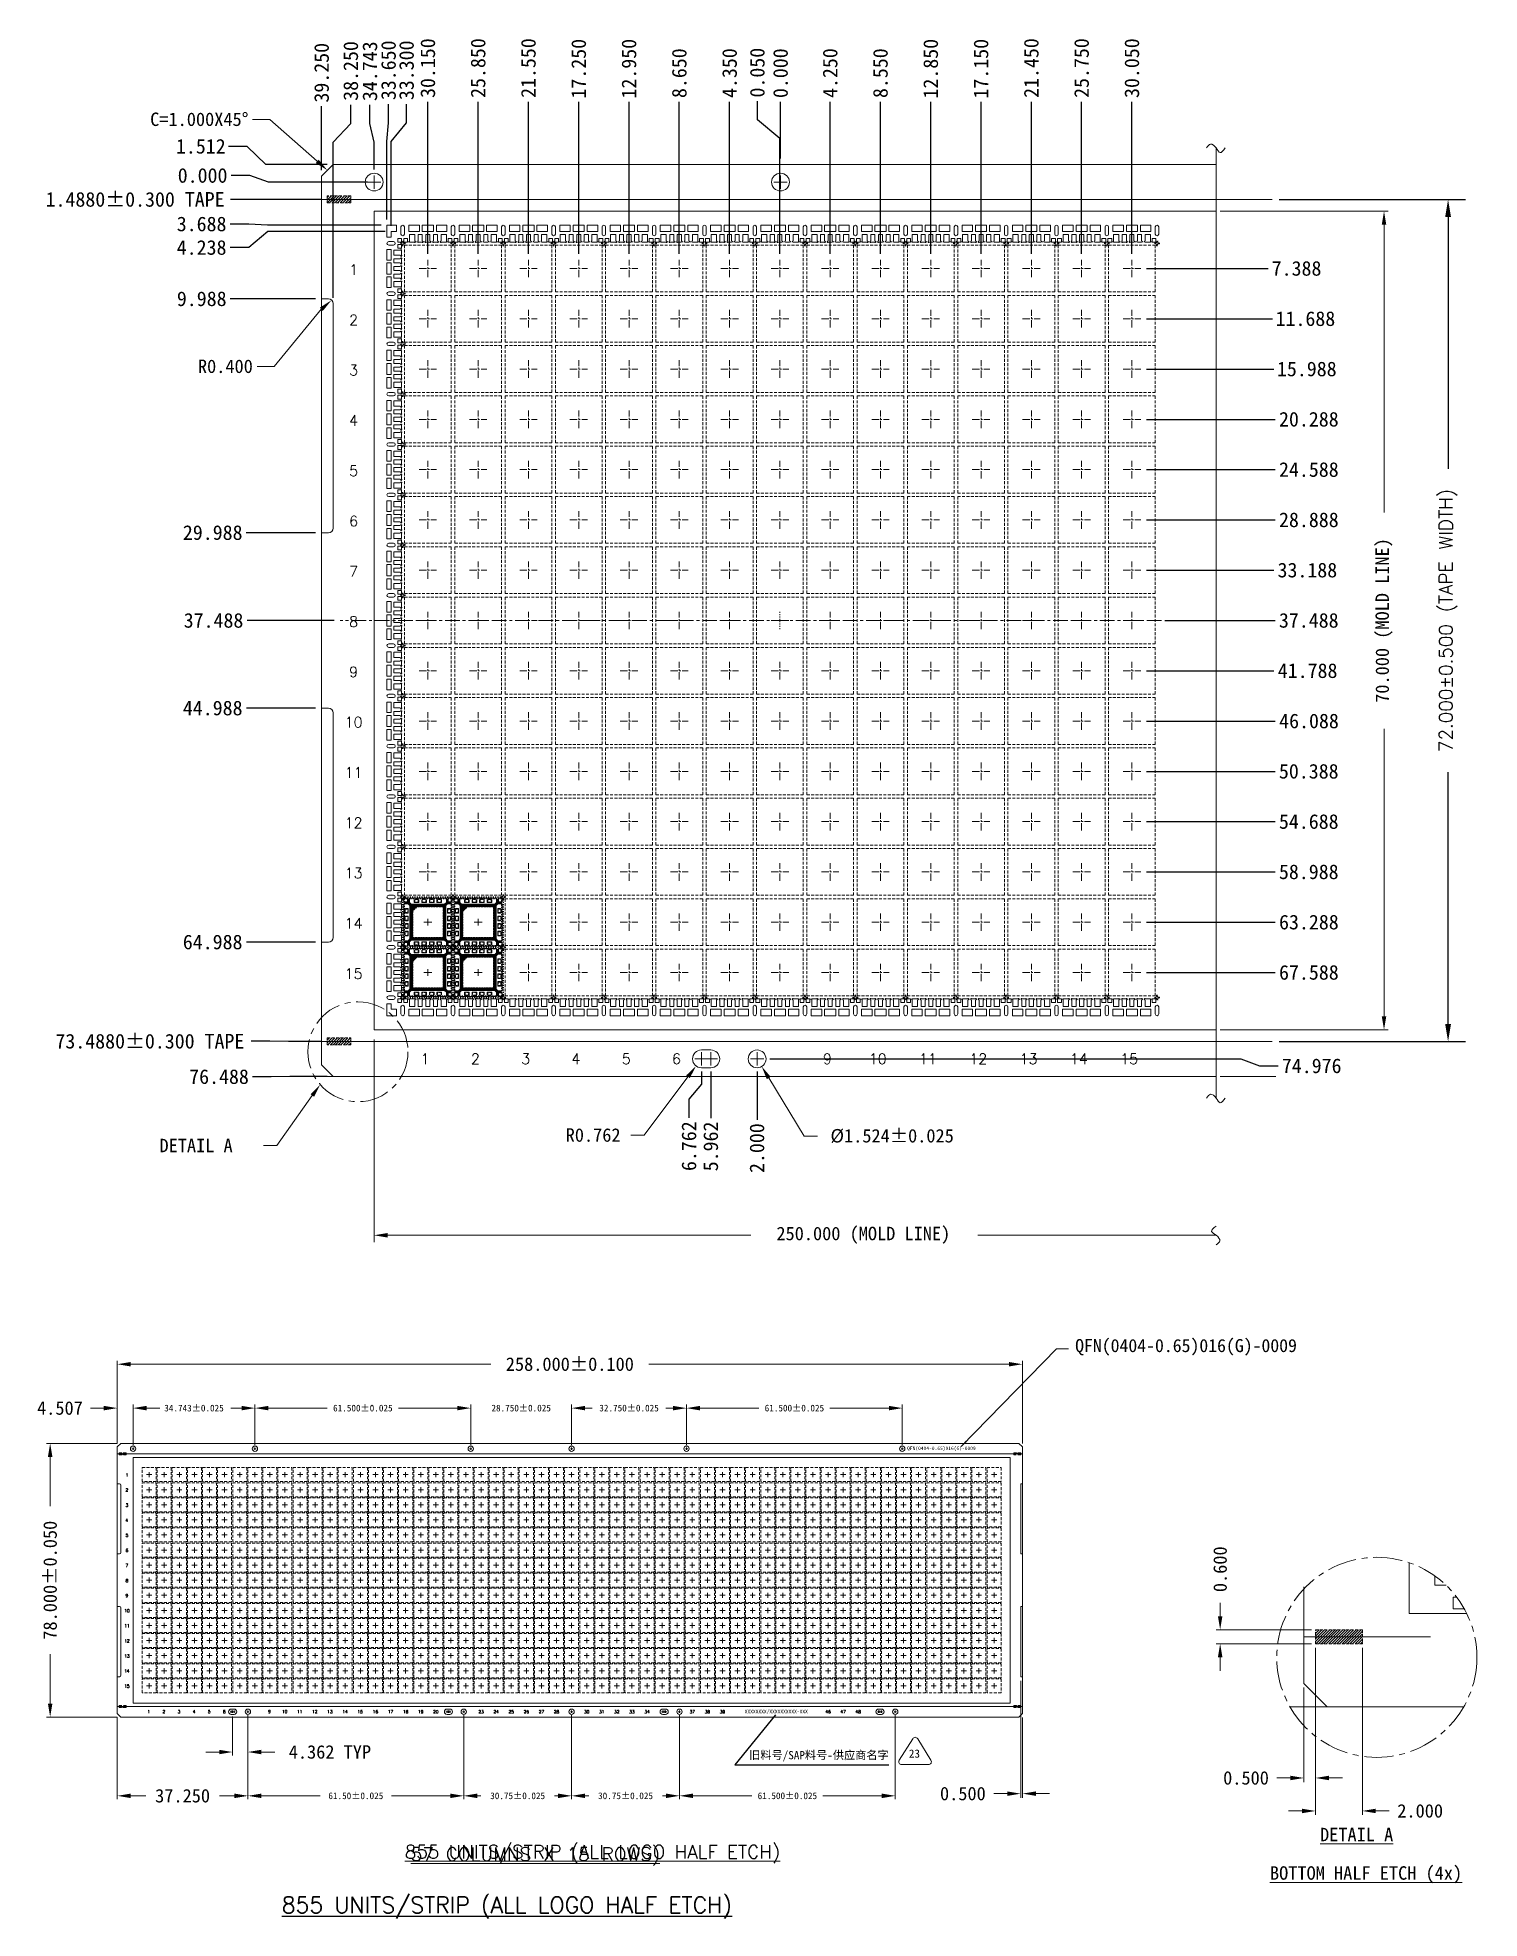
# Model space of a CAD drawing. Header units: millimetres. Extents: x -176 to -53, y -166 to -6.
import ezdxf

# ---------------------------------------------------------------- set-up
doc = ezdxf.new("R2010")
doc.units = ezdxf.units.MM
for name, pattern in [('CENTER', [2, 1.25, -0.25, 0.25, -0.25]), ('DASHED', [0.75, 0.5, -0.25]), ('HIDDEN', [0.375, 0.25, -0.125])]:
    doc.linetypes.add(name, pattern=pattern)
doc.layers.get('Defpoints').update_dxf_attribs({"lineweight": 18})
for name, color, linetype in [('0D', 4, 'Continuous'), ('HALF ETCH ON TOP SIDE', 6, 'Continuous'), ('TAPE', 4, 'Continuous'), ('中心线', 1, 'CENTER'), ('标注', 4, 'Continuous')]:
    doc.layers.add(name, color=color, linetype=linetype)
for name, color, linetype, lineweight in [('1', 7, 'Continuous', 18), ('1D', 4, 'Continuous', 18), ('DIM', 4, 'Continuous', 18), ('ETCH', 4, 'Continuous', 15), ('Pkg', 2, 'DASHED', 9)]:
    doc.layers.add(name, color=color, linetype=linetype, lineweight=lineweight)
doc.styles.add('SIMPLEX', font='simplex.shx', dxfattribs={"bigfont": 'gbcbig.shx'})
doc.styles.get("Standard").update_dxf_attribs({"font": 'txt', "bigfont": 'gbcbig.shx'})
doc.styles.add('宋体', font='SimSun.ttf')
doc.dimstyles.new('Block', dxfattribs={"dimtxt": 1.5, "dimasz": 1.5, "dimexe": 1.5, "dimexo": 0.1, "dimgap": 0.5, "dimtad": 0, "dimtoh": 1, "dimdec": 3, "dimzin": 0, "dimdsep": 46, "dimtxsty": 'Standard', "dimcen": 0.5, "dimadec": 0, "dimazin": 0, "dimtfac": 1, "dimtdec": 3, "dimtofl": 0, "dimtmove": 0, "dimatfit": 3, "dimfxl": 1, "dimtolj": 1, "dimtzin": 0, "dimarcsym": 0})
doc.dimstyles.new('ISO-25', dxfattribs={"dimtxt": 2.5, "dimasz": 2.5, "dimexe": 1.25, "dimexo": 0.625, "dimtad": 1, "dimtxsty": 'Standard', "dimcen": 2.5, "dimadec": 0, "dimazin": 0, "dimtfac": 1, "dimtmove": 0, "dimatfit": 3, "dimfxl": 1, "dimarcsym": 0})
doc.dimstyles.new('St. ZB', dxfattribs={"dimtxt": 1.25, "dimasz": 0.8, "dimexe": 0.3, "dimexo": 0.2, "dimgap": 0.3, "dimtad": 0, "dimdec": 3, "dimzin": 0, "dimdsep": 46, "dimtxsty": '宋体', "dimcen": 0.09, "dimdle": 1.6, "dimclrd": 7, "dimclre": 1, "dimclrt": 256, "dimadec": 0, "dimazin": 0, "dimtfac": 1, "dimtdec": 3, "dimtmove": 0, "dimatfit": 3, "dimfxl": 1, "dimtolj": 1, "dimtzin": 0, "dimarcsym": 0})
pattern_1 = [(45, (0.0982751192177602, -0.6020391077953491), (-0.0392886205296776, 0.0392886205296776), [])]
pattern_2 = [(225, (0.0982751192177602, -0.6020391077953491), (0.0392886205296775, -0.0392886205296776), [])]

msp = doc.modelspace()

# ---------------------------------------------------------------- texts
at = {"layer": '0D', "lineweight": -3, "style": 'SIMPLEX'}
msp.add_text('%%U855 UNITS/STRIP (ALL LOGO HALF ETCH)', height=1.379999999999999, dxfattribs=at).set_placement((-155.1132826030728, -165.9646436364556, 0.0255740496406253))
at = {"layer": '标注', "lineweight": 5, "style": '宋体'}
for s, insert, char_height, width, attachment_point in [('C=1.000X45%%D', (-157.9589750912407, -12.00332502408196), 1.149999999999999, 17.572, 3), ('R0.400', (-157.5847977844419, -34.29465513763683), 1.149999999999999, 4.107142857142888, 9), ('R0.762', (-128.4881586588858, -99.4459244773111), 1.149999999999999, 17.08571428571395, 5), ('%%C1.524%%P0.025', (-102.9211649674789, -99.52505775790223), 1.149999999999999, 35.97857142857175, 5), ('DETAIL A', (-165.5666620721267, -100.9105626133223), 1.149999999999999, 9.610714285714264, 7), ('250.000 (MOLD LINE)', (-105.3848328324868, -108.0121927519868), 1.149999999999999, 56.3499999999999, 5), ('{\\C0;QFN(0404-0.65)016(G)-0009}', (-77.79055196902505, -117.5902098362163), 1.115046039480375, 85.73975621568329, 5), ('258.000%%P0.100', (-130.4782081505948, -119.0379766916935), 1.149999999884999, 39.42857142462916, 5), ('4.507', (-174.078208146235, -122.79122924167), 1.149999999884999, 13.79999999861972, 5), ('34.743%%P0.025', (-162.6146581488419, -122.79122924167), 0.5749999999425, 18.07142856962174, 5), ('61.500%%P0.025', (-148.1782081502849, -122.79122924167), 0.5749999999425, 17.98928571248694, 5), ('28.750%%P0.025', (-134.6407081509087, -122.79122924167), 0.5749999999425, 18.07142856962174, 5), ('32.750%%P0.025', (-125.4157081518308, -122.79122924167), 0.5749999999425, 18.07142856962174, 5), ('61.500%%P0.025', (-111.2782081539758, -122.79122924167), 0.5749999999425, 17.98928571248694, 5), ('{\\C0;QFN(0404-0.65)016(G)-0009}', (-98.70693000991174, -126.2626251485663), 0.3, 24.75969647993619, 5), ('{\\fSimSun|b0|i0|c134|p2;\\C4;XXXXXXXX/\\fSimSun|b0|i0|c134|p2;XXXXXXXXXX\\fSimSun|b0|i0|c134|p2;-XXX}', (-112.8290771885567, -148.7718448333144), 0.3, 5.742733119839463, 5), ('4.362 TYP', (-150.9948748166707, -152.198887970039), 1.149999999884999, 26.2857142830852, 5), ('0.500', (-72.66168615159177, -154.4183774582936), 1.149999999999999, 13.79999999999973, 5), ('37.250', (-163.5907081480138, -155.9441979587839), 1.149999999884999, 17.08571428400538, 5), ('61.50%%P0.025', (-148.7782081502257, -155.9441979587839), 0.5749999999425, 16.34642856979343, 5), ('30.75%%P0.025', (-134.9407081516099, -155.9441979587839), 0.5749999999425, 16.42857142692825, 5), ('30.75%%P0.025', (-125.715708152532, -155.9441979587839), 0.5749999999425, 16.42857142692825, 5), ('61.500%%P0.025', (-111.8782081539159, -155.9441979587839), 0.5749999999425, 17.98928571248694, 5), ('0.500', (-96.87320815395516, -155.7589389146471), 1.149999999884999, 13.79999999861972, 5), ('2.000', (-57.77168615159098, -157.2386126094923), 1.149999999999999, 13.80000000000041, 5), ('{\\LDETAIL A}', (-63.20280556191892, -159.2555438360097), 1.149999999999999, 21.84999999999991, 5), ('{\\Fromans,bigfont;\\L855 UNITS/STRIP (ALL LOGO HALF ETCH)}', (-128.5491960821118, -160.9260144019973), 1.149999999884999, 109.9071428461517, 5), ('{\\LBOTTOM HALF ETCH (4x)}', (-62.39907792779695, -162.696260268395), 1.149999999999999, 64.72857142857082, 5)]:
    msp.add_mtext(s, dxfattribs=dict(at, insert=insert, char_height=char_height, width=width, attachment_point=attachment_point))
at = {"layer": '标注', "lineweight": 5, "attachment_point": 5, "style": '宋体'}
for s, insert, char_height in [('{\\Fsimplex|c134;1}', (-148.967823739094, -25.43843398693025), 0.892857385370268), ('{\\Fsimplex|c134;2}', (-148.967823739094, -29.73843398693032), 0.892857385370268), ('{\\Fsimplex|c134;3}', (-148.967823739094, -34.03843398693016), 0.892857385370268), ('{\\Fsimplex|c134;4}', (-148.967823739094, -38.33843398693023), 0.892857385370268), ('{\\Fsimplex|c134;5}', (-148.967823739094, -42.6384339869304), 0.892857385370268), ('{\\Fsimplex|c134;6}', (-148.967823739094, -46.93843398693025), 0.892857385370268), ('{\\Fsimplex|c134;7}', (-148.967823739094, -51.23843398693009), 0.892857385370268), ('{\\Fsimplex|c134;8}', (-148.967823739094, -55.5384338754003), 0.892857385370268), ('{\\Fsimplex|c134;9}', (-148.967823739094, -59.83843398693022), 0.892857385370268), ('{\\Fsimplex|c134;10}', (-148.967823739094, -64.1384339869303), 0.892857385370268), ('{\\Fsimplex|c134;11}', (-148.967823739094, -68.43843398693024), 0.892857385370268), ('{\\Fsimplex|c134;12}', (-148.967823739094, -72.7384339869302), 0.892857385370268), ('{\\Fsimplex|c134;13}', (-148.967823739094, -77.03843398693004), 0.892857385370268), ('{\\Fsimplex|c134;14}', (-148.967823739094, -81.33843398693023), 0.892857385370268), ('{\\Fsimplex|c134;15}', (-148.967823739094, -85.63843398693018), 0.892857385370268), ('{\\Fsimplex|c134;1}', (-142.8559241580569, -92.92713027311208), 0.892857385370268), ('{\\Fsimplex|c134;2}', (-138.5559241580561, -92.92713027311208), 0.892857385370268), ('{\\Fsimplex|c134;3}', (-134.2559241580561, -92.92713027311208), 0.892857385370268), ('{\\Fsimplex|c134;4}', (-129.9559241580568, -92.92713027311208), 0.892857385370268), ('{\\Fsimplex|c134;5}', (-125.6559241580569, -92.92713027311208), 0.892857385370268), ('{\\Fsimplex|c134;6}', (-121.355924158056, -92.92713027311208), 0.892857385370268), ('{\\Fsimplex|c134;9}', (-108.4559241580568, -92.92713027311208), 0.892857385370268), ('{\\Fsimplex|c134;10}', (-104.1559241580569, -92.92713027311208), 0.892857385370268), ('{\\Fsimplex|c134;11}', (-99.85592415805606, -92.92713027311208), 0.892857385370268), ('{\\Fsimplex|c134;12}', (-95.55592415805609, -92.92713027311208), 0.892857385370268), ('{\\Fsimplex|c134;13}', (-91.25592415805613, -92.92713027311208), 0.892857385370268), ('{\\Fsimplex|c134;14}', (-86.95592415805686, -92.92713027311208), 0.892857385370268), ('{\\Fsimplex|c134;15}', (-82.655924158056, -92.92713027311208), 0.892857385370268), ('{\\Fsimplex|c134;1}', (-168.3532081468408, -128.5088162626911), 0.2678572156110804), ('{\\Fsimplex|c134;2}', (-168.3532081468408, -129.7988162626909), 0.2678572156110804), ('{\\Fsimplex|c134;3}', (-168.3532081468408, -131.0888162626911), 0.2678572156110804), ('{\\Fsimplex|c134;4}', (-168.3532081468408, -132.3788162626909), 0.2678572156110804), ('{\\Fsimplex|c134;5}', (-168.3532081468408, -133.6688162626909), 0.2678572156110804), ('{\\Fsimplex|c134;6}', (-168.3532081468408, -134.9588162626909), 0.2678572156110804), ('{\\Fsimplex|c134;7}', (-168.3532081468408, -136.248816262691), 0.2678572156110804), ('{\\Fsimplex|c134;8}', (-168.3532081468408, -137.5388162292321), 0.2678572156110804), ('{\\Fsimplex|c134;9}', (-168.3532081468408, -138.8288162626909), 0.2678572156110804), ('{\\Fsimplex|c134;10}', (-168.3532081468408, -140.118816262691), 0.2678572156110804), ('{\\Fsimplex|c134;11}', (-168.3532081468408, -141.4088162626909), 0.2678572156110804), ('{\\Fsimplex|c134;12}', (-168.3532081468408, -142.6988162626909), 0.2678572156110804), ('{\\Fsimplex|c134;13}', (-168.3532081468408, -143.988816262691), 0.2678572156110804), ('{\\Fsimplex|c134;14}', (-168.3532081468408, -145.2788162626911), 0.2678572156110804), ('{\\Fsimplex|c134;15}', (-168.3532081468408, -146.5688162626909), 0.2678572156110804), ('{\\Fsimplex|c134;1}', (-166.4778991143319, -148.7439504870892), 0.2678572156110804), ('{\\Fsimplex|c134;2}', (-165.1878991143319, -148.7439504870892), 0.2678572156110804), ('{\\Fsimplex|c134;3}', (-163.8978991143319, -148.7439504870892), 0.2678572156110804), ('{\\Fsimplex|c134;4}', (-162.6078991143308, -148.7439504870892), 0.2678572156110804), ('{\\Fsimplex|c134;5}', (-161.317899114332, -148.7439504870892), 0.2678572156110804), ('{\\Fsimplex|c134;6}', (-160.027899114332, -148.7439504870892), 0.2678572156110804), ('{\\Fsimplex|c134;9}', (-156.1578991143319, -148.7439504870892), 0.2678572156110804), ('{\\Fsimplex|c134;10}', (-154.867899114332, -148.7439504870892), 0.2678572156110804), ('{\\Fsimplex|c134;11}', (-153.577899114332, -148.7439504870892), 0.2678572156110804), ('{\\Fsimplex|c134;12}', (-152.287899114332, -148.7439504870892), 0.2678572156110804), ('{\\Fsimplex|c134;13}', (-150.9978991143318, -148.7439504870892), 0.2678572156110804), ('{\\Fsimplex|c134;14}', (-149.7078991143319, -148.7439504870892), 0.2678572156110804), ('{\\Fsimplex|c134;15}', (-148.4178991143319, -148.7439504870892), 0.2678572156110804), ('{\\Fsimplex|c134;16}', (-147.0995916290549, -148.7557353208171), 0.2678572156110804), ('{\\Fsimplex|c134;17}', (-145.809591629054, -148.7557353208171), 0.2678572156110804), ('{\\Fsimplex|c134;18}', (-144.519591629054, -148.7557353208171), 0.2678572156110804), ('{\\Fsimplex|c134;19}', (-143.2295916290538, -148.7557353208171), 0.2678572156110804), ('{\\Fsimplex|c134;20}', (-141.9395916290539, -148.7557353208171), 0.2678572156110804), ('{\\Fsimplex|c134;23}', (-138.069591629054, -148.7557353208171), 0.2678572156110804), ('{\\Fsimplex|c134;24}', (-136.779591629054, -148.7557353208171), 0.2678572156110804), ('{\\Fsimplex|c134;25}', (-135.4895916290547, -148.7557353208171), 0.2678572156110804), ('{\\Fsimplex|c134;26}', (-134.1995916290539, -148.7557353208171), 0.2678572156110804), ('{\\Fsimplex|c134;27}', (-132.9095916290539, -148.7557353208171), 0.2678572156110804), ('{\\Fsimplex|c134;28}', (-131.6195916290539, -148.7557353208171), 0.2678572156110804), ('{\\Fsimplex|c134;30}', (-129.039591629054, -148.7557353208171), 0.2678572156110804), ('{\\Fsimplex|c134;31}', (-127.7495916290549, -148.7557353208171), 0.2678572156110804), ('{\\Fsimplex|c134;32}', (-126.4595916290538, -148.7557353208171), 0.2678572156110804), ('{\\Fsimplex|c134;33}', (-125.1695916290548, -148.7557353208171), 0.2678572156110804), ('{\\Fsimplex|c134;34}', (-123.8795916290539, -148.7557353208171), 0.2678572156110804), ('{\\Fsimplex|c134;37}', (-120.0095916290552, -148.7557353208171), 0.2678572156110804), ('{\\Fsimplex|c134;38}', (-118.7195916290552, -148.7557353208171), 0.2678572156110804), ('{\\Fsimplex|c134;39}', (-117.4295916290539, -148.7557353208171), 0.2678572156110804), ('{\\Fsimplex|c134;46}', (-108.399591629055, -148.7557353208171), 0.2678572156110804), ('{\\Fsimplex|c134;47}', (-107.109591629054, -148.7557353208171), 0.2678572156110804), ('{\\Fsimplex|c134;48}', (-105.8195916290551, -148.7557353208171), 0.2678572156110804)]:
    msp.add_mtext(s, dxfattribs=dict(at, insert=insert, char_height=char_height))
at = {"layer": '标注', "lineweight": 5, "attachment_point": 5, "rotation": 90, "style": '宋体'}
for s, insert, char_height, width in [('70.000 (MOLD LINE)', (-60.86347989181968, -55.43913029029397), 1.149999999999999, 53.06428571428568), ('78.000%%P0.050', (-174.9144903816427, -137.5090251474207), 1.149999999884999, 36.1428571392435), ('0.600', (-74.87322330541679, -136.5686871551607), 1.149999999999999, 13.79999999999973)]:
    msp.add_mtext(s, dxfattribs=dict(at, insert=insert, char_height=char_height, width=width))
at = {"layer": '标注', "linetype": 'ByBlock', "lineweight": 5, "char_height": 0.7, "attachment_point": 5, "style": '宋体'}
for s, insert, width in [('旧料号/SAP料号-供应商名字', (-109.1803797492139, -152.5512379254104, -0.0027322108984625), 16.42857142692825), ('23', (-101.0162287139999, -152.3380088444779, -0.0027322108984625), 0.9682738448044894)]:
    msp.add_mtext(s, dxfattribs=dict(at, insert=insert, width=width))
at = {"layer": '标注', "lineweight": 0, "insert": (-133.4295037341858, -161.1272444052552, -0.2729127491816587), "char_height": 1.149999999999999, "attachment_point": 5, "style": 'SIMPLEX'}
msp.add_mtext('{\\Ftxt.shx|c134;\\L57\\Ftxt.shx|c0; COLUMNS X \\Ftxt.shx|c134;15\\Ftxt.shx|c0; ROWS)}', dxfattribs=at)

# ---------------------------------------------------------------- blocks, each defined once
blk = doc.blocks.new('*D0')
at = {"layer": 'Defpoints', "color": 0, "transparency": 16777216}
for p in [(1771.332685307793, 712.452422705082), (1802.132685307794, 705.064422585151), (1813.045445582082, 705.064422585151)]:
    blk.add_point(p, dxfattribs=at)
at = {"layer": '标注', "color": 1, "linetype": 'Continuous', "lineweight": -2, "transparency": 16777216}
blk.add_line((1802.632685307793, 705.064422585151), (1813.045445582082, 705.064422585151), dxfattribs=at)
at = {"layer": '标注', "lineweight": 5, "transparency": 16777216, "insert": (1815.460028915415, 705.064422585151), "char_height": 1.25, "attachment_point": 5, "style": '宋体'}
blk.add_mtext('\\A1;7.388', dxfattribs=at)
blk = doc.blocks.new('*D1')
at = {"layer": 'Defpoints', "color": 0, "transparency": 16777216}
for p in [(1771.332685307793, 712.452422705082), (1802.132685307794, 700.7644225851509), (1813.402588439225, 700.7644225851509)]:
    blk.add_point(p, dxfattribs=at)
at = {"layer": '标注', "color": 1, "linetype": 'Continuous', "lineweight": -2, "transparency": 16777216}
blk.add_line((1802.632685307793, 700.7644225851509), (1813.402588439225, 700.7644225851509), dxfattribs=at)
at = {"layer": '标注', "lineweight": 5, "transparency": 16777216, "insert": (1816.216477328113, 700.7644225851509), "char_height": 1.25, "attachment_point": 5, "style": '宋体'}
blk.add_mtext('\\A1;11.688', dxfattribs=at)
blk = doc.blocks.new('*D2')
at = {"layer": 'Defpoints', "color": 0, "transparency": 16777216}
for p in [(1771.332685307793, 712.452422705082), (1802.132685307794, 696.464422585151), (1813.521636058272, 696.464422585151)]:
    blk.add_point(p, dxfattribs=at)
at = {"layer": '标注', "color": 1, "linetype": 'Continuous', "lineweight": -2, "transparency": 16777216}
blk.add_line((1802.632685307793, 696.464422585151), (1813.521636058272, 696.464422585151), dxfattribs=at)
at = {"layer": '标注', "lineweight": 5, "transparency": 16777216, "insert": (1816.335524947161, 696.464422585151), "char_height": 1.25, "attachment_point": 5, "style": '宋体'}
blk.add_mtext('\\A1;15.988', dxfattribs=at)
blk = doc.blocks.new('*D3')
at = {"layer": 'Defpoints', "color": 0, "transparency": 16777216}
for p in [(1771.332685307793, 712.452422705082), (1802.132685307794, 692.1644225851511), (1813.640683677319, 692.1644225851511)]:
    blk.add_point(p, dxfattribs=at)
at = {"layer": '标注', "color": 1, "linetype": 'Continuous', "lineweight": -2, "transparency": 16777216}
blk.add_line((1802.632685307793, 692.1644225851511), (1813.640683677319, 692.1644225851511), dxfattribs=at)
at = {"layer": '标注', "lineweight": 5, "transparency": 16777216, "insert": (1816.510128121764, 692.1644225851511), "char_height": 1.25, "attachment_point": 5, "style": '宋体'}
blk.add_mtext('\\A1;20.288', dxfattribs=at)
blk = doc.blocks.new('*D4')
at = {"layer": 'Defpoints', "color": 0, "transparency": 16777216}
for p in [(1771.332685307793, 712.452422705082), (1802.132685307794, 687.864422585151), (1813.640683677319, 687.864422585151)]:
    blk.add_point(p, dxfattribs=at)
at = {"layer": '标注', "color": 1, "linetype": 'Continuous', "lineweight": -2, "transparency": 16777216}
blk.add_line((1802.632685307793, 687.864422585151), (1813.640683677319, 687.864422585151), dxfattribs=at)
at = {"layer": '标注', "lineweight": 5, "transparency": 16777216, "insert": (1816.510128121764, 687.864422585151), "char_height": 1.25, "attachment_point": 5, "style": '宋体'}
blk.add_mtext('\\A1;24.588', dxfattribs=at)
blk = doc.blocks.new('*D5')
at = {"layer": 'Defpoints', "color": 0, "transparency": 16777216}
for p in [(1771.332685307793, 712.452422705082), (1802.132685307794, 683.5644225851511), (1813.640683677319, 683.5644225851511)]:
    blk.add_point(p, dxfattribs=at)
at = {"layer": '标注', "color": 1, "linetype": 'Continuous', "lineweight": -2, "transparency": 16777216}
blk.add_line((1802.632685307793, 683.5644225851511), (1813.640683677319, 683.5644225851511), dxfattribs=at)
at = {"layer": '标注', "lineweight": 5, "transparency": 16777216, "insert": (1816.510128121764, 683.5644225851511), "char_height": 1.25, "attachment_point": 5, "style": '宋体'}
blk.add_mtext('\\A1;28.888', dxfattribs=at)
blk = doc.blocks.new('*D6')
at = {"layer": 'Defpoints', "color": 0, "transparency": 16777216}
for p in [(1771.332685307793, 712.452422705082), (1802.132685307794, 679.264422585151), (1813.521636058272, 679.264422585151)]:
    blk.add_point(p, dxfattribs=at)
at = {"layer": '标注', "color": 1, "linetype": 'Continuous', "lineweight": -2, "transparency": 16777216}
blk.add_line((1802.632685307793, 679.264422585151), (1813.521636058272, 679.264422585151), dxfattribs=at)
at = {"layer": '标注', "lineweight": 5, "transparency": 16777216, "insert": (1816.384136058272, 679.264422585151), "char_height": 1.25, "attachment_point": 5, "style": '宋体'}
blk.add_mtext('\\A1;33.188', dxfattribs=at)
blk = doc.blocks.new('*D7')
at = {"layer": 'Defpoints', "color": 0, "transparency": 16777216}
for p in [(1771.332685307793, 712.452422705082), (1803.708896654575, 674.964422585151), (1813.640683677319, 674.964422585151)]:
    blk.add_point(p, dxfattribs=at)
at = {"layer": '标注', "color": 1, "linetype": 'Continuous', "lineweight": -2, "transparency": 16777216}
blk.add_line((1804.208896654575, 674.964422585151), (1813.640683677319, 674.964422585151), dxfattribs=at)
at = {"layer": '标注', "lineweight": 5, "transparency": 16777216, "insert": (1816.503183677319, 674.964422585151), "char_height": 1.25, "attachment_point": 5, "style": '宋体'}
blk.add_mtext('\\A1;37.488', dxfattribs=at)
blk = doc.blocks.new('*D8')
at = {"layer": 'Defpoints', "color": 0, "transparency": 16777216}
for p in [(1771.332685307793, 712.452422705082), (1802.132685307794, 670.6644225851511), (1813.521636058272, 670.6644225851511)]:
    blk.add_point(p, dxfattribs=at)
at = {"layer": '标注', "color": 1, "linetype": 'Continuous', "lineweight": -2, "transparency": 16777216}
blk.add_line((1802.632685307793, 670.6644225851511), (1813.521636058272, 670.6644225851511), dxfattribs=at)
at = {"layer": '标注', "lineweight": 5, "transparency": 16777216, "insert": (1816.404969391606, 670.6644225851511), "char_height": 1.25, "attachment_point": 5, "style": '宋体'}
blk.add_mtext('\\A1;41.788', dxfattribs=at)
blk = doc.blocks.new('*D9')
at = {"layer": 'Defpoints', "color": 0, "transparency": 16777216}
for p in [(1771.332685307793, 712.452422705082), (1802.132685307794, 666.3644225851511), (1813.64068367732, 666.3644225851511)]:
    blk.add_point(p, dxfattribs=at)
at = {"layer": '标注', "color": 1, "linetype": 'Continuous', "lineweight": -2, "transparency": 16777216}
blk.add_line((1802.632685307793, 666.3644225851511), (1813.64068367732, 666.3644225851511), dxfattribs=at)
at = {"layer": '标注', "lineweight": 5, "transparency": 16777216, "insert": (1816.524017010653, 666.3644225851511), "char_height": 1.25, "attachment_point": 5, "style": '宋体'}
blk.add_mtext('\\A1;46.088', dxfattribs=at)
blk = doc.blocks.new('*D10')
at = {"layer": 'Defpoints', "color": 0, "transparency": 16777216}
for p in [(1771.332685307793, 712.452422705082), (1802.132685307794, 662.0644225851512), (1813.640683677319, 662.0644225851512)]:
    blk.add_point(p, dxfattribs=at)
at = {"layer": '标注', "color": 1, "linetype": 'Continuous', "lineweight": -2, "transparency": 16777216}
blk.add_line((1802.632685307793, 662.0644225851512), (1813.640683677319, 662.0644225851512), dxfattribs=at)
at = {"layer": '标注', "lineweight": 5, "transparency": 16777216, "insert": (1816.503183677319, 662.0644225851512), "char_height": 1.25, "attachment_point": 5, "style": '宋体'}
blk.add_mtext('\\A1;50.388', dxfattribs=at)
blk = doc.blocks.new('*D11')
at = {"layer": 'Defpoints', "color": 0, "transparency": 16777216}
for p in [(1771.332685307793, 712.452422705082), (1802.132685307794, 657.7644225851511), (1813.640683677319, 657.7644225851511)]:
    blk.add_point(p, dxfattribs=at)
at = {"layer": '标注', "color": 1, "linetype": 'Continuous', "lineweight": -2, "transparency": 16777216}
blk.add_line((1802.632685307793, 657.7644225851511), (1813.640683677319, 657.7644225851511), dxfattribs=at)
at = {"layer": '标注', "lineweight": 5, "transparency": 16777216, "insert": (1816.503183677319, 657.7644225851511), "char_height": 1.25, "attachment_point": 5, "style": '宋体'}
blk.add_mtext('\\A1;54.688', dxfattribs=at)
blk = doc.blocks.new('*D12')
at = {"layer": 'Defpoints', "color": 0, "transparency": 16777216}
for p in [(1771.332685307793, 712.452422705082), (1802.132685307794, 653.464422585151), (1813.640683677319, 653.464422585151)]:
    blk.add_point(p, dxfattribs=at)
at = {"layer": '标注', "color": 1, "linetype": 'Continuous', "lineweight": -2, "transparency": 16777216}
blk.add_line((1802.632685307793, 653.464422585151), (1813.640683677319, 653.464422585151), dxfattribs=at)
at = {"layer": '标注', "lineweight": 5, "transparency": 16777216, "insert": (1816.503183677319, 653.464422585151), "char_height": 1.25, "attachment_point": 5, "style": '宋体'}
blk.add_mtext('\\A1;58.988', dxfattribs=at)
blk = doc.blocks.new('*D13')
at = {"layer": 'Defpoints', "color": 0, "transparency": 16777216}
for p in [(1771.332685307793, 712.452422705082), (1802.132685307794, 649.1644225851509), (1813.640683677319, 649.1644225851512)]:
    blk.add_point(p, dxfattribs=at)
at = {"layer": '标注', "color": 1, "linetype": 'Continuous', "lineweight": -2, "transparency": 16777216}
blk.add_line((1802.632685307793, 649.1644225851509), (1813.640683677319, 649.1644225851509), dxfattribs=at)
at = {"layer": '标注', "lineweight": 5, "transparency": 16777216, "insert": (1816.513600343986, 649.1644225851512), "char_height": 1.25, "attachment_point": 5, "style": '宋体'}
blk.add_mtext('\\A1;63.288', dxfattribs=at)
blk = doc.blocks.new('*D14')
at = {"layer": 'Defpoints', "color": 0, "transparency": 16777216}
for p in [(1771.332685307793, 712.452422705082), (1802.132685307794, 644.8644225851511), (1813.640683677319, 644.8644225851511)]:
    blk.add_point(p, dxfattribs=at)
at = {"layer": '标注', "color": 1, "linetype": 'Continuous', "lineweight": -2, "transparency": 16777216}
blk.add_line((1802.632685307793, 644.8644225851511), (1813.640683677319, 644.8644225851511), dxfattribs=at)
at = {"layer": '标注', "lineweight": 5, "transparency": 16777216, "insert": (1816.513600343986, 644.8644225851511), "char_height": 1.25, "attachment_point": 5, "style": '宋体'}
blk.add_mtext('\\A1;67.588', dxfattribs=at)
blk = doc.blocks.new('*D15')
at = {"layer": 'Defpoints', "color": 0, "transparency": 16777216}
for p in [(1771.340206460991, 719.3274389643394), (1771.332685307793, 713.964422705151), (1771.332685307793, 712.452422705082)]:
    blk.add_point(p, dxfattribs=at)
at = {"layer": '标注', "color": 1, "linetype": 'Continuous', "lineweight": -2, "transparency": 16777216}
for p, q in [((1771.340206460991, 717.7274389643392), (1771.340206460991, 719.3274389643394)), ((1771.332685307793, 716.1274389643391), (1771.340206460991, 717.7274389643392)), ((1771.332685307793, 714.464422705151), (1771.332685307793, 716.1274389643391))]:
    blk.add_line(p, q, dxfattribs=at)
at = {"layer": '标注', "lineweight": 5, "transparency": 16777216, "insert": (1771.340206460991, 721.7628556310063), "char_height": 1.25, "attachment_point": 5, "rotation": 90, "style": '宋体'}
blk.add_mtext('\\A1;0.000', dxfattribs=at)
blk = doc.blocks.new('*D16')
at = {"layer": 'Defpoints', "color": 0, "transparency": 16777216}
for p in [(1766.982685307793, 719.3266341779657), (1771.332685307793, 712.452422705082), (1766.982685307793, 705.8144225851511)]:
    blk.add_point(p, dxfattribs=at)
at = {"layer": '标注', "color": 1, "linetype": 'Continuous', "lineweight": -2, "transparency": 16777216}
blk.add_line((1766.982685307793, 706.3144225851511), (1766.982685307793, 719.3266341779657), dxfattribs=at)
at = {"layer": '标注', "lineweight": 5, "transparency": 16777216, "insert": (1766.982685307793, 721.7724675112994), "char_height": 1.25, "attachment_point": 5, "rotation": 90, "style": '宋体'}
blk.add_mtext('\\A1;4.350', dxfattribs=at)
blk = doc.blocks.new('*D17')
at = {"layer": 'Defpoints', "color": 0, "transparency": 16777216}
for p in [(1762.682685307793, 719.3266341779657), (1771.332685307793, 712.452422705082), (1762.682685307793, 705.8144225851511)]:
    blk.add_point(p, dxfattribs=at)
at = {"layer": '标注', "color": 1, "linetype": 'Continuous', "lineweight": -2, "transparency": 16777216}
blk.add_line((1762.682685307793, 706.3144225851511), (1762.682685307793, 719.3266341779657), dxfattribs=at)
at = {"layer": '标注', "lineweight": 5, "transparency": 16777216, "insert": (1762.682685307793, 721.7655230668547), "char_height": 1.25, "attachment_point": 5, "rotation": 90, "style": '宋体'}
blk.add_mtext('\\A1;8.650', dxfattribs=at)
blk = doc.blocks.new('*D18')
at = {"layer": 'Defpoints', "color": 0, "transparency": 16777216}
for p in [(1758.382685307793, 719.3266341779657), (1771.332685307793, 712.452422705082), (1758.382685307793, 705.8144225851511)]:
    blk.add_point(p, dxfattribs=at)
at = {"layer": '标注', "color": 1, "linetype": 'Continuous', "lineweight": -2, "transparency": 16777216}
blk.add_line((1758.382685307793, 706.3144225851511), (1758.382685307793, 719.3266341779657), dxfattribs=at)
at = {"layer": '标注', "lineweight": 5, "transparency": 16777216, "insert": (1758.382685307793, 722.1474675112992), "char_height": 1.25, "attachment_point": 5, "rotation": 90, "style": '宋体'}
blk.add_mtext('\\A1;12.950', dxfattribs=at)
blk = doc.blocks.new('*D19')
at = {"layer": 'Defpoints', "color": 0, "transparency": 16777216}
for p in [(1754.082685307793, 719.3266341779657), (1771.332685307793, 712.452422705082), (1754.082685307793, 705.8144225851511)]:
    blk.add_point(p, dxfattribs=at)
at = {"layer": '标注', "color": 1, "linetype": 'Continuous', "lineweight": -2, "transparency": 16777216}
blk.add_line((1754.082685307793, 706.3144225851511), (1754.082685307793, 719.3266341779657), dxfattribs=at)
at = {"layer": '标注', "lineweight": 5, "transparency": 16777216, "insert": (1754.082685307793, 722.1474675112992), "char_height": 1.25, "attachment_point": 5, "rotation": 90, "style": '宋体'}
blk.add_mtext('\\A1;17.250', dxfattribs=at)
blk = doc.blocks.new('*D20')
at = {"layer": 'Defpoints', "color": 0, "transparency": 16777216}
for p in [(1749.782685307793, 719.3266341779657), (1771.332685307793, 712.452422705082), (1749.782685307793, 705.8144225851511)]:
    blk.add_point(p, dxfattribs=at)
at = {"layer": '标注', "color": 1, "linetype": 'Continuous', "lineweight": -2, "transparency": 16777216}
blk.add_line((1749.782685307793, 706.3144225851511), (1749.782685307793, 719.3266341779657), dxfattribs=at)
at = {"layer": '标注', "lineweight": 5, "transparency": 16777216, "insert": (1749.782685307793, 722.2030230668548), "char_height": 1.25, "attachment_point": 5, "rotation": 90, "style": '宋体'}
blk.add_mtext('\\A1;21.550', dxfattribs=at)
blk = doc.blocks.new('*D21')
at = {"layer": 'Defpoints', "color": 0, "transparency": 16777216}
for p in [(1745.482685307793, 719.3266341779657), (1771.332685307793, 712.452422705082), (1745.482685307793, 705.8144225851511)]:
    blk.add_point(p, dxfattribs=at)
at = {"layer": '标注', "color": 1, "linetype": 'Continuous', "lineweight": -2, "transparency": 16777216}
blk.add_line((1745.482685307793, 706.3144225851511), (1745.482685307793, 719.3266341779657), dxfattribs=at)
at = {"layer": '标注', "lineweight": 5, "transparency": 16777216, "insert": (1745.482685307793, 722.2030230668548), "char_height": 1.25, "attachment_point": 5, "rotation": 90, "style": '宋体'}
blk.add_mtext('\\A1;25.850', dxfattribs=at)
blk = doc.blocks.new('*D22')
at = {"layer": 'Defpoints', "color": 0, "transparency": 16777216}
for p in [(1741.182685307794, 719.3266341779657), (1771.332685307793, 712.452422705082), (1741.182685307794, 705.8144225851511)]:
    blk.add_point(p, dxfattribs=at)
at = {"layer": '标注', "color": 1, "linetype": 'Continuous', "lineweight": -2, "transparency": 16777216}
blk.add_line((1741.182685307794, 706.3144225851511), (1741.182685307794, 719.3266341779657), dxfattribs=at)
at = {"layer": '标注', "lineweight": 5, "transparency": 16777216, "insert": (1741.182685307793, 722.1960786224104), "char_height": 1.25, "attachment_point": 5, "rotation": 90, "style": '宋体'}
blk.add_mtext('\\A1;30.150', dxfattribs=at)
blk = doc.blocks.new('*D23')
at = {"layer": 'Defpoints', "color": 0, "transparency": 16777216}
for p in [(1769.354989947538, 719.3759704182422), (1771.332685307793, 712.452422705082), (1771.282685307793, 705.8144225851511)]:
    blk.add_point(p, dxfattribs=at)
at = {"layer": '标注', "color": 1, "linetype": 'Continuous', "lineweight": -2, "transparency": 16777216}
for p, q in [((1769.354989947538, 717.7759704182421), (1769.354989947538, 719.3759704182422)), ((1771.282685307793, 716.1759704182421), (1769.354989947538, 717.7759704182421)), ((1771.282685307793, 706.3144225851511), (1771.282685307793, 716.1759704182421))]:
    blk.add_line(p, q, dxfattribs=at)
at = {"layer": '标注', "lineweight": 5, "transparency": 16777216, "insert": (1769.354989947538, 721.811387084909), "char_height": 1.25, "attachment_point": 5, "rotation": 90, "style": '宋体'}
blk.add_mtext('\\A1;0.050', dxfattribs=at)
blk = doc.blocks.new('*D24')
at = {"layer": 'Defpoints', "color": 0, "transparency": 16777216}
for p in [(1775.582685307793, 719.3266341779657), (1771.332685307793, 712.452422705082), (1775.582685307793, 705.8144225851511)]:
    blk.add_point(p, dxfattribs=at)
at = {"layer": '标注', "color": 1, "linetype": 'Continuous', "lineweight": -2, "transparency": 16777216}
blk.add_line((1775.582685307793, 706.3144225851511), (1775.582685307793, 719.3266341779657), dxfattribs=at)
at = {"layer": '标注', "lineweight": 5, "transparency": 16777216, "insert": (1775.582685307793, 721.7724675112994), "char_height": 1.25, "attachment_point": 5, "rotation": 90, "style": '宋体'}
blk.add_mtext('\\A1;4.250', dxfattribs=at)
blk = doc.blocks.new('*D25')
at = {"layer": 'Defpoints', "color": 0, "transparency": 16777216}
for p in [(1779.882685307794, 719.3266341779657), (1771.332685307793, 712.452422705082), (1779.882685307794, 705.8144225851511)]:
    blk.add_point(p, dxfattribs=at)
at = {"layer": '标注', "color": 1, "linetype": 'Continuous', "lineweight": -2, "transparency": 16777216}
blk.add_line((1779.882685307794, 706.3144225851511), (1779.882685307794, 719.3266341779657), dxfattribs=at)
at = {"layer": '标注', "lineweight": 5, "transparency": 16777216, "insert": (1779.882685307793, 721.7655230668547), "char_height": 1.25, "attachment_point": 5, "rotation": 90, "style": '宋体'}
blk.add_mtext('\\A1;8.550', dxfattribs=at)
blk = doc.blocks.new('*D26')
at = {"layer": 'Defpoints', "color": 0, "transparency": 16777216}
for p in [(1784.182685307794, 719.3266341779657), (1771.332685307793, 712.452422705082), (1784.182685307794, 705.8144225851511)]:
    blk.add_point(p, dxfattribs=at)
at = {"layer": '标注', "color": 1, "linetype": 'Continuous', "lineweight": -2, "transparency": 16777216}
blk.add_line((1784.182685307794, 706.3144225851511), (1784.182685307794, 719.3266341779657), dxfattribs=at)
at = {"layer": '标注', "lineweight": 5, "transparency": 16777216, "insert": (1784.182685307793, 722.1474675112992), "char_height": 1.25, "attachment_point": 5, "rotation": 90, "style": '宋体'}
blk.add_mtext('\\A1;12.850', dxfattribs=at)
blk = doc.blocks.new('*D27')
at = {"layer": 'Defpoints', "color": 0, "transparency": 16777216}
for p in [(1788.482685307793, 719.3266341779657), (1771.332685307793, 712.452422705082), (1788.482685307793, 705.8144225851511)]:
    blk.add_point(p, dxfattribs=at)
at = {"layer": '标注', "color": 1, "linetype": 'Continuous', "lineweight": -2, "transparency": 16777216}
blk.add_line((1788.482685307793, 706.3144225851511), (1788.482685307793, 719.3266341779657), dxfattribs=at)
at = {"layer": '标注', "lineweight": 5, "transparency": 16777216, "insert": (1788.482685307793, 722.1474675112992), "char_height": 1.25, "attachment_point": 5, "rotation": 90, "style": '宋体'}
blk.add_mtext('\\A1;17.150', dxfattribs=at)
blk = doc.blocks.new('*D28')
at = {"layer": 'Defpoints', "color": 0, "transparency": 16777216}
for p in [(1792.782685307793, 719.3266341779657), (1771.332685307793, 712.452422705082), (1792.782685307793, 705.8144225851511)]:
    blk.add_point(p, dxfattribs=at)
at = {"layer": '标注', "color": 1, "linetype": 'Continuous', "lineweight": -2, "transparency": 16777216}
blk.add_line((1792.782685307793, 706.3144225851511), (1792.782685307793, 719.3266341779657), dxfattribs=at)
at = {"layer": '标注', "lineweight": 5, "transparency": 16777216, "insert": (1792.782685307793, 722.203023066855), "char_height": 1.25, "attachment_point": 5, "rotation": 90, "style": '宋体'}
blk.add_mtext('\\A1;21.450', dxfattribs=at)
blk = doc.blocks.new('*D29')
at = {"layer": 'Defpoints', "color": 0, "transparency": 16777216}
for p in [(1797.082685307793, 719.3266341779657), (1771.332685307793, 712.452422705082), (1797.082685307793, 705.8144225851511)]:
    blk.add_point(p, dxfattribs=at)
at = {"layer": '标注', "color": 1, "linetype": 'Continuous', "lineweight": -2, "transparency": 16777216}
blk.add_line((1797.082685307793, 706.3144225851511), (1797.082685307793, 719.3266341779657), dxfattribs=at)
at = {"layer": '标注', "lineweight": 5, "transparency": 16777216, "insert": (1797.082685307793, 722.203023066855), "char_height": 1.25, "attachment_point": 5, "rotation": 90, "style": '宋体'}
blk.add_mtext('\\A1;25.750', dxfattribs=at)
blk = doc.blocks.new('*D30')
at = {"layer": 'Defpoints', "color": 0, "transparency": 16777216}
for p in [(1801.382685307794, 719.3266341779657), (1771.332685307793, 712.452422705082), (1801.382685307794, 705.8144225851511)]:
    blk.add_point(p, dxfattribs=at)
at = {"layer": '标注', "color": 1, "linetype": 'Continuous', "lineweight": -2, "transparency": 16777216}
blk.add_line((1801.382685307794, 706.3144225851511), (1801.382685307794, 719.3266341779657), dxfattribs=at)
at = {"layer": '标注', "lineweight": 5, "transparency": 16777216, "insert": (1801.382685307794, 722.1960786224106), "char_height": 1.25, "attachment_point": 5, "rotation": 90, "style": '宋体'}
blk.add_mtext('\\A1;30.050', dxfattribs=at)
blk = doc.blocks.new('*D31')
at = {"layer": 'Defpoints', "color": 0, "transparency": 16777216}
for p in [(1737.821944000458, 719.1253417468388), (1771.332685307793, 712.452422705082), (1737.682685307794, 708.7644228082115)]:
    blk.add_point(p, dxfattribs=at)
at = {"layer": '标注', "color": 1, "lineweight": -2, "transparency": 16777216}
for p, q in [((1737.821944000458, 717.5253417468391), (1737.821944000458, 719.125341746839)), ((1737.682685307794, 715.9253417468391), (1737.821944000458, 717.5253417468391)), ((1737.682685307794, 709.2644228082114), (1737.682685307794, 715.9253417468391))]:
    blk.add_line(p, q, dxfattribs=at)
at = {"layer": '标注', "lineweight": 5, "transparency": 16777216, "insert": (1737.821944000458, 722.0091406295202), "char_height": 1.25, "attachment_point": 5, "rotation": 90, "style": '宋体'}
blk.add_mtext('\\A1;33.650', dxfattribs=at)
blk = doc.blocks.new('*D32')
at = {"layer": 'Defpoints', "color": 0, "transparency": 16777216}
for p in [(1736.228955938567, 719.0725369983172), (1736.589685307794, 713.0274227051509), (1771.332685307793, 712.452422705082)]:
    blk.add_point(p, dxfattribs=at)
at = {"layer": '标注', "color": 1, "linetype": 'Continuous', "lineweight": -2, "transparency": 16777216}
for p, q in [((1736.228955938567, 717.4725369983173), (1736.228955938567, 719.0725369983172)), ((1736.589685307794, 715.8725369983173), (1736.228955938567, 717.4725369983173)), ((1736.589685307794, 713.5274227051509), (1736.589685307794, 715.8725369983173))]:
    blk.add_line(p, q, dxfattribs=at)
at = {"layer": '标注', "lineweight": 5, "transparency": 16777216, "insert": (1736.228955938567, 721.9315647760952), "char_height": 1.25, "attachment_point": 5, "rotation": 90, "style": '宋体'}
blk.add_mtext('\\A1;34.743', dxfattribs=at)
blk = doc.blocks.new('*D33')
at = {"layer": 'Defpoints', "color": 0, "transparency": 16777216}
for p in [(1732.098053468213, 718.9328451085628), (1732.082685312664, 712.964422705151), (1771.332685307793, 712.452422705082)]:
    blk.add_point(p, dxfattribs=at)
at = {"layer": '标注', "color": 1, "linetype": 'Continuous', "lineweight": -2, "transparency": 16777216}
for p, q in [((1732.098053468213, 717.3328451085628), (1732.098053468213, 718.9328451085628)), ((1732.082685312664, 715.7328451085627), (1732.098053468213, 717.3328451085628)), ((1732.082685312664, 713.464422705151), (1732.082685312664, 715.7328451085627))]:
    blk.add_line(p, q, dxfattribs=at)
at = {"layer": '标注', "lineweight": 5, "transparency": 16777216, "insert": (1732.098053468213, 721.8022895530073), "char_height": 1.25, "attachment_point": 5, "rotation": 90, "style": '宋体'}
blk.add_mtext('\\A1;39.250', dxfattribs=at)
blk = doc.blocks.new('*D34')
at = {"layer": 'Defpoints', "color": 0, "transparency": 16777216}
for p in [(1734.594168684536, 719.071188159268), (1771.332685307793, 712.452422705082), (1733.082685312665, 702.064422705151)]:
    blk.add_point(p, dxfattribs=at)
at = {"layer": '标注', "color": 1, "lineweight": -2, "transparency": 16777216}
for p, q in [((1734.594168684535, 717.4711881592681), (1734.594168684535, 719.071188159268)), ((1733.082685312664, 715.8711881592681), (1734.594168684535, 717.4711881592681)), ((1733.082685312664, 702.564422705151), (1733.082685312664, 715.8711881592681))]:
    blk.add_line(p, q, dxfattribs=at)
at = {"layer": '标注', "lineweight": 5, "transparency": 16777216, "insert": (1734.594168684535, 721.9549870419495), "char_height": 1.25, "attachment_point": 5, "rotation": 90, "style": '宋体'}
blk.add_mtext('\\A1;38.250', dxfattribs=at)
blk = doc.blocks.new('*D35')
at = {"layer": 'Defpoints', "color": 0, "transparency": 16777216}
for p in [(1736.589685307794, 712.4524227051509), (1724.277920628559, 702.4655602509207), (1732.082685312664, 702.464422705151)]:
    blk.add_point(p, dxfattribs=at)
at = {"layer": '标注', "color": 1, "linetype": 'Continuous', "lineweight": -2, "transparency": 16777216}
for p, q in [((1725.877920628558, 702.4655602509207), (1724.277920628559, 702.4655602509207)), ((1727.477920628558, 702.464422705151), (1725.877920628558, 702.4655602509207)), ((1731.582685312664, 702.464422705151), (1727.477920628558, 702.464422705151))]:
    blk.add_line(p, q, dxfattribs=at)
at = {"layer": '标注', "lineweight": 5, "transparency": 16777216, "insert": (1721.845976184114, 702.4655602509207), "char_height": 1.25, "attachment_point": 5, "style": '宋体'}
blk.add_mtext('\\A1;9.988', dxfattribs=at)
blk = doc.blocks.new('*D36')
at = {"layer": 'Defpoints', "color": 0, "transparency": 16777216}
for p in [(1736.589685307794, 712.4524227051509), (1738.032685307801, 708.2144228082104), (1724.287629808976, 706.8514987168267)]:
    blk.add_point(p, dxfattribs=at)
at = {"layer": '标注', "color": 1, "lineweight": -2, "transparency": 16777216}
for p, q in [((1727.487629808976, 708.2144228082104), (1725.887629808976, 706.8514987168267)), ((1737.532685307801, 708.2144228082104), (1727.487629808976, 708.2144228082104)), ((1725.887629808976, 706.8514987168267), (1724.287629808976, 706.8514987168267))]:
    blk.add_line(p, q, dxfattribs=at)
at = {"layer": '标注', "lineweight": 5, "transparency": 16777216, "insert": (1721.836791820149, 706.8514987168267), "char_height": 1.25, "attachment_point": 5, "style": '宋体'}
blk.add_mtext('\\A1;4.238', dxfattribs=at)
blk = doc.blocks.new('*D37')
at = {"layer": 'Defpoints', "color": 0, "transparency": 16777216}
for p in [(1736.589685307794, 712.4524227051509), (1724.266680088305, 708.8646033969682), (1737.682685307794, 708.7644228082115)]:
    blk.add_point(p, dxfattribs=at)
at = {"layer": '标注', "color": 1, "lineweight": -2, "transparency": 16777216}
for p, q in [((1725.866680088305, 708.8646033969682), (1724.266680088305, 708.8646033969682)), ((1727.466680088306, 708.7644228082115), (1725.866680088305, 708.8646033969682)), ((1737.182685307794, 708.7644228082115), (1727.466680088306, 708.7644228082115))]:
    blk.add_line(p, q, dxfattribs=at)
at = {"layer": '标注', "lineweight": 5, "transparency": 16777216, "insert": (1721.836791820149, 708.8646033969682), "char_height": 1.25, "attachment_point": 5, "style": '宋体'}
blk.add_mtext('\\A1;3.688', dxfattribs=at)
blk = doc.blocks.new('*D38')
at = {"layer": 'Defpoints', "color": 0, "transparency": 16777216}
for p in [(1724.132892000118, 715.5035167236866), (1733.082685312665, 713.964422705151), (1736.589685307794, 712.4524227051509)]:
    blk.add_point(p, dxfattribs=at)
at = {"layer": '标注', "color": 1, "linetype": 'Continuous', "lineweight": -2, "transparency": 16777216}
for p, q in [((1725.732892000118, 715.5035167236866), (1724.132892000118, 715.5035167236866)), ((1727.332892000118, 713.964422705151), (1725.732892000118, 715.5035167236866)), ((1732.582685312665, 713.964422705151), (1727.332892000118, 713.964422705151))]:
    blk.add_line(p, q, dxfattribs=at)
at = {"layer": '标注', "lineweight": 5, "transparency": 16777216, "insert": (1721.766919777896, 715.5035167236866), "char_height": 1.25, "attachment_point": 5, "style": '宋体'}
blk.add_mtext('\\A1;1.512', dxfattribs=at)
blk = doc.blocks.new('*D39')
at = {"layer": 'Defpoints', "color": 0, "transparency": 16777216}
for p in [(1736.589685307794, 712.4524227051509), (1725.654245722414, 682.4713290734755), (1732.082685312664, 682.464422705151)]:
    blk.add_point(p, dxfattribs=at)
at = {"layer": '标注', "color": 1, "linetype": 'Continuous', "lineweight": -2, "transparency": 16777216}
for p, q in [((1727.254245722414, 682.4713290734755), (1725.654245722414, 682.4713290734755)), ((1728.854245722414, 682.464422705151), (1727.254245722414, 682.4713290734755)), ((1731.582685312664, 682.464422705151), (1728.854245722414, 682.464422705151))]:
    blk.add_line(p, q, dxfattribs=at)
at = {"layer": '标注', "lineweight": 5, "transparency": 16777216, "insert": (1722.784801277969, 682.4713290734755), "char_height": 1.25, "attachment_point": 5, "style": '宋体'}
blk.add_mtext('\\A1;29.988', dxfattribs=at)
blk = doc.blocks.new('*D40')
at = {"layer": 'Defpoints', "color": 0, "transparency": 16777216}
for p in [(1736.589685307794, 712.4524227051509), (1725.668134611303, 667.4713290734755), (1732.082685312664, 667.464422705151)]:
    blk.add_point(p, dxfattribs=at)
at = {"layer": '标注', "color": 1, "linetype": 'Continuous', "lineweight": -2, "transparency": 16777216}
for p, q in [((1727.268134611303, 667.4713290734755), (1725.668134611303, 667.4713290734755)), ((1728.868134611303, 667.464422705151), (1727.268134611303, 667.4713290734755)), ((1731.582685312664, 667.464422705151), (1728.868134611303, 667.464422705151))]:
    blk.add_line(p, q, dxfattribs=at)
at = {"layer": '标注', "lineweight": 5, "transparency": 16777216, "insert": (1722.784801277969, 667.4713290734755), "char_height": 1.25, "attachment_point": 5, "style": '宋体'}
blk.add_mtext('\\A1;44.988', dxfattribs=at)
blk = doc.blocks.new('*D41')
at = {"layer": 'Defpoints', "color": 0, "transparency": 16777216}
for p in [(1736.589685307794, 712.4524227051509), (1725.717196945597, 674.9621867207437), (1733.681694766418, 674.9644226966807)]:
    blk.add_point(p, dxfattribs=at)
at = {"layer": '标注', "color": 1, "linetype": 'Continuous', "lineweight": -2, "transparency": 16777216}
for p, q in [((1727.317196945597, 674.9621867207437), (1725.717196945597, 674.9621867207437)), ((1728.917196945597, 674.9644226966807), (1727.317196945597, 674.9621867207437)), ((1733.181694766418, 674.9644226966807), (1728.917196945597, 674.9644226966807))]:
    blk.add_line(p, q, dxfattribs=at)
at = {"layer": '标注', "lineweight": 5, "transparency": 16777216, "insert": (1722.854696945597, 674.9621867207437), "char_height": 1.25, "attachment_point": 5, "style": '宋体'}
blk.add_mtext('\\A1;37.488', dxfattribs=at)
blk = doc.blocks.new('*D42')
at = {"layer": 'Defpoints', "color": 0, "transparency": 16777216}
for p in [(1736.589685307794, 712.4524227051509), (1726.073898170388, 638.9781701172136), (1732.588389321072, 638.964422705152)]:
    blk.add_point(p, dxfattribs=at)
at = {"layer": '标注', "color": 1, "linetype": 'Continuous', "lineweight": -2, "transparency": 16777216}
for p, q in [((1727.673898170387, 638.9781701172136), (1726.073898170388, 638.9781701172136)), ((1729.273898170388, 638.964422705152), (1727.673898170387, 638.9781701172136)), ((1732.088389321073, 638.964422705152), (1729.273898170388, 638.964422705152))]:
    blk.add_line(p, q, dxfattribs=at)
at = {"layer": '标注', "lineweight": 5, "transparency": 16777216, "insert": (1717.412787059276, 638.9781701172136), "char_height": 1.25, "attachment_point": 5, "style": '宋体'}
blk.add_mtext('\\A1;73.4880%%p0.300 TAPE', dxfattribs=at)
blk = doc.blocks.new('*D43')
at = {"layer": 'Defpoints', "color": 0, "transparency": 16777216}
for p in [(1736.589685307794, 712.4524227051509), (1726.18508636362, 635.9497554883841), (1733.082685312665, 635.964422705151)]:
    blk.add_point(p, dxfattribs=at)
at = {"layer": '标注', "color": 1, "linetype": 'Continuous', "lineweight": -2, "transparency": 16777216}
for p, q in [((1727.78508636362, 635.9497554883841), (1726.18508636362, 635.9497554883841)), ((1729.38508636362, 635.964422705151), (1727.78508636362, 635.9497554883841)), ((1732.582685312665, 635.964422705151), (1729.38508636362, 635.964422705151))]:
    blk.add_line(p, q, dxfattribs=at)
at = {"layer": '标注', "lineweight": 5, "transparency": 16777216, "insert": (1723.326058585842, 635.9497554883841), "char_height": 1.25, "attachment_point": 5, "style": '宋体'}
blk.add_mtext('\\A1;76.488', dxfattribs=at)
blk = doc.blocks.new('*D44')
at = {"layer": 'Defpoints', "color": 0, "transparency": 16777216}
for p in [(1724.355877747219, 713.0132697680586), (1736.514685307794, 712.4524227051509), (1736.589685307794, 712.4524227051509)]:
    blk.add_point(p, dxfattribs=at)
at = {"layer": '标注', "color": 1, "linetype": 'Continuous', "lineweight": -2, "transparency": 16777216}
for p, q in [((1725.955877747219, 713.0132697680586), (1724.355877747219, 713.0132697680586)), ((1727.555877747219, 712.4524227051509), (1725.955877747219, 713.0132697680586)), ((1736.014685307794, 712.4524227051509), (1727.555877747219, 712.4524227051509))]:
    blk.add_line(p, q, dxfattribs=at)
at = {"layer": '标注', "lineweight": 5, "transparency": 16777216, "insert": (1721.920461080553, 713.0132697680586), "char_height": 1.25, "attachment_point": 5, "style": '宋体'}
blk.add_mtext('\\A1;0.000', dxfattribs=at)
blk = doc.blocks.new('*D45')
at = {"layer": 'Defpoints', "color": 0, "transparency": 16777216}
for p in [(1724.319901268336, 710.9644227051504), (1732.582685312665, 710.9644227051504), (1736.589685307794, 712.4524227051509)]:
    blk.add_point(p, dxfattribs=at)
at = {"layer": '标注', "color": 1, "linetype": 'Continuous', "lineweight": -2, "transparency": 16777216}
blk.add_line((1732.082685312664, 710.9644227051504), (1724.319901268336, 710.9644227051504), dxfattribs=at)
at = {"layer": '标注', "lineweight": 5, "transparency": 16777216, "insert": (1716.148373490558, 710.9644227051504), "char_height": 1.25, "attachment_point": 5, "style": '宋体'}
blk.add_mtext('\\A1;1.4880%%P0.300 TAPE', dxfattribs=at)
blk = doc.blocks.new('*D46')
at = {"layer": 'Defpoints', "color": 0, "transparency": 16777216}
for p in [(1771.332685307793, 712.452422705082), (1764.570685307796, 636.9014227051507), (1763.509605931849, 632.4375256291858)]:
    blk.add_point(p, dxfattribs=at)
at = {"layer": '标注', "color": 1, "linetype": 'Continuous', "lineweight": -2, "transparency": 16777216}
for p, q in [((1764.570685307796, 635.3014227051508), (1763.509605931849, 634.0375256291856)), ((1764.570685307796, 636.4014227051507), (1764.570685307796, 635.3014227051508)), ((1763.509605931849, 634.0375256291856), (1763.509605931849, 632.4375256291858))]:
    blk.add_line(p, q, dxfattribs=at)
at = {"layer": '标注', "lineweight": 5, "transparency": 16777216, "insert": (1763.509605931848, 630.0125256291861), "char_height": 1.25, "attachment_point": 5, "rotation": 90, "style": '宋体'}
blk.add_mtext('\\A1;6.762', dxfattribs=at)
blk = doc.blocks.new('*D47')
at = {"layer": 'Defpoints', "color": 0, "transparency": 16777216}
for p in [(1771.332685307793, 712.452422705082), (1765.370685307793, 636.9014227051507), (1765.375077239498, 632.404769937673)]:
    blk.add_point(p, dxfattribs=at)
at = {"layer": '标注', "color": 1, "linetype": 'Continuous', "lineweight": -2, "transparency": 16777216}
for p, q in [((1765.370685307793, 636.4014227051507), (1765.370685307793, 635.3014227051508)), ((1765.370685307793, 635.3014227051508), (1765.375077239498, 634.0047699376731)), ((1765.375077239498, 634.0047699376731), (1765.375077239498, 632.404769937673))]:
    blk.add_line(p, q, dxfattribs=at)
at = {"layer": '标注', "lineweight": 5, "transparency": 16777216, "insert": (1765.375077239498, 629.9901866043398), "char_height": 1.25, "attachment_point": 5, "rotation": 90, "style": '宋体'}
blk.add_mtext('\\A1;5.962', dxfattribs=at)
blk = doc.blocks.new('*D48')
at = {"layer": 'Defpoints', "color": 0, "transparency": 16777216}
for p in [(1771.332685307793, 712.452422705082), (1769.332685307794, 636.901422705151), (1769.326208336219, 632.2767144063037)]:
    blk.add_point(p, dxfattribs=at)
at = {"layer": '标注', "color": 1, "linetype": 'Continuous', "lineweight": -2, "transparency": 16777216}
for p, q in [((1769.332685307794, 635.3014227051513), (1769.326208336219, 633.8767144063036)), ((1769.332685307794, 636.401422705151), (1769.332685307794, 635.3014227051513)), ((1769.326208336219, 633.8767144063036), (1769.326208336219, 632.2767144063037))]:
    blk.add_line(p, q, dxfattribs=at)
at = {"layer": '标注', "lineweight": 5, "transparency": 16777216, "insert": (1769.326208336219, 629.8447699618594), "char_height": 1.25, "attachment_point": 5, "rotation": 90, "style": '宋体'}
blk.add_mtext('\\A1;2.000', dxfattribs=at)
blk = doc.blocks.new('*D49')
at = {"layer": 'Defpoints', "color": 0, "transparency": 16777216}
for p in [(1771.332685307793, 712.452422705082), (1769.907685307793, 637.4764227051513), (1813.889319332382, 636.8746345594988)]:
    blk.add_point(p, dxfattribs=at)
at = {"layer": '标注', "color": 1, "linetype": 'Continuous', "lineweight": -2, "transparency": 16777216}
for p, q in [((1770.407685307793, 637.4764227051513), (1810.689319332382, 637.4764227051513)), ((1810.689319332382, 637.4764227051513), (1812.289319332382, 636.8746345594988)), ((1812.289319332382, 636.8746345594988), (1813.889319332382, 636.8746345594988))]:
    blk.add_line(p, q, dxfattribs=at)
at = {"layer": '标注', "lineweight": 5, "transparency": 16777216, "insert": (1816.755291554604, 636.8746345594988), "char_height": 1.25, "attachment_point": 5, "style": '宋体'}
blk.add_mtext('\\A1;74.976', dxfattribs=at)
blk = doc.blocks.new('*D50')
at = {"layer": 'Defpoints', "color": 0, "transparency": 16777216}
for p in [(1736.589685307794, 712.4524227051509), (1725.668134611303, 647.464422705151), (1732.082685312664, 647.464422705151)]:
    blk.add_point(p, dxfattribs=at)
at = {"layer": '标注', "color": 1, "lineweight": -2, "transparency": 16777216}
blk.add_line((1731.582685312664, 647.464422705151), (1725.668134611303, 647.464422705151), dxfattribs=at)
at = {"layer": '标注', "lineweight": 5, "transparency": 16777216, "insert": (1722.780844108509, 647.464422705151), "char_height": 1.25, "attachment_point": 5, "style": '宋体'}
blk.add_mtext('\\A1;64.988', dxfattribs=at)
blk = doc.blocks.new('*D51')
at = {"layer": 'Defpoints', "color": 0, "transparency": 16777216}
for p in [(1739.362112563803, 719.1253417468388), (1771.332685307793, 712.452422705082), (1738.032685307801, 708.2144228082104)]:
    blk.add_point(p, dxfattribs=at)
at = {"layer": '标注', "color": 1, "lineweight": -2, "transparency": 16777216}
for p, q in [((1739.362112563803, 717.5253417468391), (1739.362112563803, 719.125341746839)), ((1738.032685307801, 715.9253417468391), (1739.362112563803, 717.5253417468391)), ((1738.032685307801, 708.7144228082104), (1738.032685307801, 715.9253417468391))]:
    blk.add_line(p, q, dxfattribs=at)
at = {"layer": '标注', "lineweight": 5, "transparency": 16777216, "insert": (1739.362112563803, 722.0091406295202), "char_height": 1.25, "attachment_point": 5, "rotation": 90, "style": '宋体'}
blk.add_mtext('\\A1;33.300', dxfattribs=at)
blk = doc.blocks.new('*D52')
at = {"layer": 'Defpoints', "color": 0, "transparency": 16777216}
for p in [(1813.874185901927, 710.9644227367485), (1813.874185929744, 638.9644227367504), (1828.416785981165, 638.9644227423717)]:
    blk.add_point(p, dxfattribs=at)
at = {"layer": 'DIM', "color": 0, "lineweight": -2, "transparency": 16777216}
for p, q in [((1813.974185901926, 710.9644227367871), (1829.916785953334, 710.9644227429495)), ((1828.416785953914, 709.4644227423697), (1828.416785962241, 687.9227560757)), ((1828.416785980585, 640.4644227423717), (1828.416785972258, 662.0060894090335)), ((1813.974185929745, 638.964422736789), (1829.916785981165, 638.9644227429513))]:
    blk.add_line(p, q, dxfattribs=at)
at = {"layer": 'DIM', "color": 0, "transparency": 16777216}
for points in [[(1828.666785953914, 709.4644227424662), (1828.166785953914, 709.4644227422731), (1828.416785953334, 710.9644227423697)], [(1828.166785980585, 640.464422742275), (1828.666785980585, 640.4644227424682), (1828.416785981165, 638.9644227423717)]]:
    blk.add_solid(points, dxfattribs=at)
at = {"layer": 'DIM', "color": 0, "lineweight": -3, "transparency": 16777216, "insert": (1828.41678596725, 674.9644227423669), "char_height": 1.149999999999999, "attachment_point": 5, "rotation": 90.00000002214684}
blk.add_mtext('\\A1;72.000%%p0.500 (TAPE WIDTH)', dxfattribs=at)
blk = doc.blocks.new('*U56')
at = {"layer": '1', "linetype": 'Continuous', "lineweight": 5}
blk.add_lwpolyline([(-0.1699999999998836, 0), (0.1699999999998836, 0)], dxfattribs=at)
blk = doc.blocks.new('*U55')
at = {"layer": '1', "color": 0, "linetype": 'ByBlock', "lineweight": -2, "transparency": 16777216}
for p in [(0, 0), (0.6500000000000004, 0), (1.3, 0)]:
    blk.add_blockref('*U56', p, dxfattribs=at)
blk = doc.blocks.new('*U58')
at = {"layer": '1', "linetype": 'Continuous', "lineweight": 5}
blk.add_lwpolyline([(-0.1699999999998836, 0), (0.1699999999998836, 0)], dxfattribs=at)
blk = doc.blocks.new('*U57')
at = {"layer": '1', "color": 0, "linetype": 'ByBlock', "lineweight": -2, "transparency": 16777216}
for p in [(0, 0), (0.6500000000000004, 0), (1.3, 0)]:
    blk.add_blockref('*U58', p, dxfattribs=at)
blk = doc.blocks.new('*U60')
at = {"layer": '1', "linetype": 'Continuous', "lineweight": 5}
blk.add_lwpolyline([(-0.1699999999998836, 0), (0.1699999999998836, 0)], dxfattribs=at)
blk = doc.blocks.new('*U59')
at = {"layer": '1', "color": 0, "linetype": 'ByBlock', "lineweight": -2, "transparency": 16777216}
for p in [(0, 0), (0.6500000000000004, 0), (1.3, 0)]:
    blk.add_blockref('*U60', p, dxfattribs=at)
blk = doc.blocks.new('*U62')
at = {"layer": '1', "linetype": 'Continuous', "lineweight": 5}
blk.add_lwpolyline([(-0.1699999999998836, 0), (0.1699999999998836, 0)], dxfattribs=at)
blk = doc.blocks.new('*U61')
at = {"layer": '1', "color": 0, "linetype": 'ByBlock', "lineweight": -2, "transparency": 16777216}
for p in [(0, 0), (0.6500000000000004, 0), (1.3, 0)]:
    blk.add_blockref('*U62', p, dxfattribs=at)
blk = doc.blocks.new('*U66')
at = {"layer": '1D', "color": 4, "linetype": 'HIDDEN', "lineweight": 5, "ltscale": 0.3}
for p, q in [((-0.1050000000000182, 0.125), (-0.1500000000000909, 0.0750000000000455)), ((0.1050000000000182, 0.125), (0.1500000000000909, 0.0750000000000455))]:
    blk.add_line(p, q, dxfattribs=at)
at = {"layer": '1D', "color": 4, "linetype": 'DASHED', "lineweight": 5, "ltscale": 0.08}
for p, q in [((-0.1500000000000909, 0.0750000000000455), (-0.1500000000000909, -0.0749999999999318)), ((0.1500000000000909, -0.0749999999999318), (0.1500000000000909, 0.0750000000000455)), ((-0.1000000000001364, -0.1249999999998863), (0.1000000000001364, -0.1249999999998863))]:
    blk.add_line(p, q, dxfattribs=at)
for centre, start, end in [((-0.1000000000003638, -0.0750000000001592), 179.9999999997394, 270.0000000002606), ((0.1000000000003638, -0.0750000000001592), 269.9999999997394, 2.60551e-10)]:
    blk.add_arc(centre, 0.0499999999997272, start, end, dxfattribs=at)
blk = doc.blocks.new('*U65')
at = {"layer": '1', "color": 0, "linetype": 'ByBlock', "lineweight": -2, "transparency": 16777216}
for p in [(0, 0), (0.65, 0), (1.3, 0), (1.95, 0)]:
    blk.add_blockref('*U66', p, dxfattribs=at)
blk = doc.blocks.new('*U64')
at = {"layer": '1'}
blk.add_blockref('*U65', (-0.9750000000001364, 0), dxfattribs=at)
blk = doc.blocks.new('*U63')
at = {"layer": '1', "color": 0, "linetype": 'ByBlock', "lineweight": -2, "transparency": 16777216}
for p, rotation in [((1881.877233932428, 731.005592086058), 90), ((1885.527233932427, 731.0055920860588), 270), ((1883.702233932428, 729.1805920860586), 180)]:
    blk.add_blockref('*U64', p, dxfattribs=dict(at, rotation=rotation))
blk.add_blockref('*U64', (1883.702233932427, 732.8305920860583), dxfattribs=at)
blk = doc.blocks.new('*U54')
at = {"layer": 'ETCH', "lineweight": 5}
h = blk.add_hatch(dxfattribs=at)
h.set_pattern_fill('ANSI31', color=256, scale=0.0175)
h.set_pattern_definition(pattern_1)
h.paths.add_polyline_path([(-2, 1.58000000000004), (-2, 1.730000000000018), (-1.730000000000018, 1.730000000000018), (-1.730000000000018, 2), (-1.58000000000038, 2), (-1.58000000000038, 1.686066017177949), (-1.428933982822171, 1.53500000000008), (1.428933982822171, 1.53500000000008), (1.580000000000154, 1.686066017177949), (1.580000000000154, 2), (1.730000000000018, 2), (1.730000000000018, 1.730000000000018), (2, 1.730000000000018), (2, 1.58000000000004), (1.686066017177836, 1.58000000000004), (1.53500000000008, 1.428933982822171), (1.53500000000008, -1.428933982822285), (1.686066017177836, -1.580000000000154), (2, -1.580000000000154), (2, -1.73000000000013), (1.730000000000018, -1.73000000000013), (1.730000000000018, -2), (1.580000000000154, -2), (1.580000000000154, -1.686066017178062), (1.428933982822171, -1.53500000000008), (-1.428933982822171, -1.53500000000008), (-1.58000000000038, -1.686066017178062), (-1.58000000000038, -2), (-1.730000000000018, -2), (-1.730000000000018, -1.73000000000013), (-2, -1.73000000000013), (-2, -1.580000000000154), (-1.686066017178291, -1.580000000000154), (-1.53500000000008, -1.428933982822171), (-1.53500000000008, 1.428933982822059), (-1.686066017178291, 1.58000000000004)])
h.paths.add_polyline_path([(-1.299999999999271, 0.9500000000000453), (-1.299999999999271, -1.299999999999954), (1.300000000000635, -1.299999999999954), (1.300000000000635, 1.299999999999954), (-0.9499999999993631, 1.299999999999954)], flags=16)
h = blk.add_hatch(dxfattribs=at)
h.set_pattern_fill('ANSI31', color=256, scale=0.0175)
h.set_pattern_definition(pattern_1)
h.paths.add_polyline_path([(-0.525000000000091, 1.90000000000009), (-0.525000000000091, 1.685000000000171), (-0.125, 1.685000000000171), (-0.125, 1.90000000000009), (-0.220000000000482, 1.94999999999993), (-0.1750000000004093, 1.899999999999976), (-0.1750000000004093, 1.749999999999885, -0.414213562373761), (-0.2250000000003638, 1.700000000000045), (-0.4250000000013189, 1.700000000000045, -0.4142135623710973), (-0.4750000000005913, 1.75), (-0.4750000000005913, 1.899999999999976), (-0.4300000000009733, 1.949999999999476)])
h.paths.add_polyline_path([(0.1249999999997726, 1.90000000000009), (0.1249999999997726, 1.685000000000171), (0.5249999999998636, 1.685000000000171), (0.5249999999998636, 1.90000000000009), (0.4299999999993817, 1.94999999999993), (0.4749999999994543, 1.899999999999976), (0.4749999999994543, 1.749999999999885, -0.414213562373761), (0.4249999999994998, 1.700000000000045), (0.2249999999989996, 1.700000000000045, -0.414213562373761), (0.1749999999992724, 1.75), (0.1749999999992724, 1.899999999999976), (0.2199999999988904, 1.949999999999476)])
h.paths.add_polyline_path([(-1.175000000000181, 1.90000000000009), (-1.175000000000181, 1.685000000000171), (-0.775000000000091, 1.685000000000171), (-0.775000000000091, 1.90000000000009), (-0.8700000000005728, 1.94999999999993), (-0.8250000000005002, 1.899999999999976), (-0.8250000000005002, 1.749999999999885, -0.414213562373761), (-0.8750000000004547, 1.700000000000045), (-1.075000000001409, 1.700000000000045, -0.4142135623710973), (-1.125000000000682, 1.75), (-1.125000000000682, 1.899999999999976), (-1.080000000001064, 1.949999999999476)])
h.paths.add_polyline_path([(0.7749999999998636, 1.90000000000009), (0.7749999999998636, 1.685000000000171), (1.174999999999954, 1.685000000000171), (1.174999999999954, 1.90000000000009), (1.079999999999472, 1.94999999999993), (1.124999999999544, 1.899999999999976), (1.124999999999544, 1.749999999999885, -0.414213562373761), (1.074999999999589, 1.700000000000045), (0.8749999999990905, 1.700000000000045, -0.414213562373761), (0.8249999999993634, 1.75), (0.8249999999993634, 1.899999999999976), (0.8699999999989811, 1.949999999999476)])
h = blk.add_hatch(dxfattribs=at)
h.set_pattern_fill('ANSI31', color=256, scale=0.0175, angle=180)
h.set_pattern_definition(pattern_2)
h.paths.add_polyline_path([(-1.900000000000318, -0.525000000000091), (-1.6850000000004, -0.525000000000091), (-1.6850000000004, -0.125), (-1.900000000000318, -0.125), (-1.950000000000045, -0.220000000000482), (-1.90000000000009, -0.1750000000004093), (-1.75, -0.1750000000004093, -0.414213562373761), (-1.700000000000272, -0.2250000000003638), (-1.700000000000272, -0.4250000000013189, -0.4142135623710973), (-1.750000000000226, -0.4750000000005913), (-1.90000000000009, -0.4750000000005913), (-1.94999999999959, -0.4300000000009733)])
h.paths.add_polyline_path([(-1.90000000000009, 0.1249999999997726), (-1.6850000000004, 0.1249999999997726), (-1.685000000000171, 0.5249999999998636), (-1.90000000000009, 0.5249999999998636), (-1.950000000000045, 0.4299999999993817), (-1.90000000000009, 0.4749999999994543), (-1.75, 0.4749999999994543, -0.414213562373761), (-1.700000000000045, 0.4249999999994998), (-1.700000000000045, 0.2249999999989996, -0.414213562373761), (-1.75, 0.1749999999992724), (-1.90000000000009, 0.1749999999992724), (-1.94999999999959, 0.2199999999988904)])
h.paths.add_polyline_path([(-1.900000000000318, -1.175000000000181), (-1.6850000000004, -1.175000000000181), (-1.6850000000004, -0.775000000000091), (-1.900000000000318, -0.775000000000091), (-1.950000000000045, -0.8700000000005728), (-1.90000000000009, -0.8250000000005002), (-1.75, -0.8250000000005002, -0.414213562373761), (-1.700000000000272, -0.8750000000004547), (-1.700000000000272, -1.075000000001409, -0.4142135623710973), (-1.750000000000226, -1.125000000000682), (-1.90000000000009, -1.125000000000682), (-1.94999999999959, -1.080000000001064)])
h.paths.add_polyline_path([(-1.90000000000009, 0.7749999999998636), (-1.685000000000171, 0.7749999999998636), (-1.685000000000171, 1.174999999999954), (-1.90000000000009, 1.174999999999954), (-1.950000000000045, 1.079999999999472), (-1.90000000000009, 1.124999999999544), (-1.75, 1.124999999999544, -0.414213562373761), (-1.700000000000045, 1.074999999999589), (-1.700000000000045, 0.8749999999990905, -0.414213562373761), (-1.75, 0.8249999999993634), (-1.90000000000009, 0.8249999999993634), (-1.94999999999959, 0.8699999999989811)])
h = blk.add_hatch(dxfattribs=at)
h.set_pattern_fill('ANSI31', color=256, scale=0.0175, angle=180)
h.set_pattern_definition(pattern_2)
h.paths.add_polyline_path([(1.900000000000318, 0.525000000000091), (1.6850000000004, 0.525000000000091), (1.6850000000004, 0.125), (1.900000000000318, 0.125), (1.950000000000045, 0.220000000000482), (1.90000000000009, 0.1750000000004093), (1.75, 0.1750000000004093, -0.414213562373761), (1.700000000000272, 0.2250000000003638), (1.700000000000272, 0.4250000000013189, -0.4142135623710973), (1.750000000000226, 0.4750000000005913), (1.90000000000009, 0.4750000000005913), (1.94999999999959, 0.4300000000009733)])
h.paths.add_polyline_path([(1.90000000000009, -0.1249999999997726), (1.685000000000171, -0.1249999999997726), (1.685000000000171, -0.5249999999998636), (1.90000000000009, -0.5249999999998636), (1.950000000000045, -0.4299999999993817), (1.90000000000009, -0.4749999999994543), (1.75, -0.4749999999994543, -0.414213562373761), (1.700000000000045, -0.4249999999994998), (1.700000000000045, -0.2249999999989996, -0.414213562373761), (1.75, -0.1749999999992724), (1.90000000000009, -0.1749999999992724), (1.94999999999959, -0.2199999999988904)])
h.paths.add_polyline_path([(1.900000000000318, 1.175000000000181), (1.6850000000004, 1.175000000000181), (1.6850000000004, 0.775000000000091), (1.900000000000318, 0.775000000000091), (1.950000000000045, 0.8700000000005728), (1.90000000000009, 0.8250000000005002), (1.75, 0.8250000000005002, -0.414213562373761), (1.700000000000272, 0.8750000000004547), (1.700000000000272, 1.075000000001409, -0.4142135623710973), (1.750000000000226, 1.125000000000682), (1.90000000000009, 1.125000000000682), (1.94999999999959, 1.080000000001064)])
h.paths.add_polyline_path([(1.90000000000009, -0.7749999999998636), (1.685000000000171, -0.7749999999998636), (1.685000000000171, -1.174999999999954), (1.90000000000009, -1.174999999999954), (1.950000000000045, -1.079999999999472), (1.90000000000009, -1.124999999999544), (1.75, -1.124999999999544, -0.414213562373761), (1.700000000000045, -1.074999999999589), (1.700000000000045, -0.8749999999990905, -0.414213562373761), (1.75, -0.8249999999993634), (1.90000000000009, -0.8249999999993634), (1.94999999999959, -0.8699999999989811)])
h = blk.add_hatch(dxfattribs=at)
h.set_pattern_fill('ANSI31', color=256, scale=0.0175, angle=180)
h.set_pattern_definition([(225, (-0.0982751192177602, 0.6020391077953491), (0.0392886205296775, -0.0392886205296776), [])])
h.paths.add_polyline_path([(0.525000000000091, -1.90000000000009), (0.525000000000091, -1.685000000000171), (0.125, -1.685000000000171), (0.125, -1.90000000000009), (0.220000000000482, -1.94999999999993), (0.1750000000004093, -1.899999999999976), (0.1750000000004093, -1.749999999999885, -0.414213562373761), (0.2250000000003638, -1.700000000000045), (0.4250000000013189, -1.700000000000045, -0.4142135623710973), (0.4750000000005913, -1.75), (0.4750000000005913, -1.899999999999976), (0.4300000000009733, -1.949999999999476)])
h.paths.add_polyline_path([(-0.1249999999997726, -1.90000000000009), (-0.1249999999997726, -1.685000000000171), (-0.5249999999998636, -1.685000000000171), (-0.5249999999998636, -1.90000000000009), (-0.4299999999993817, -1.94999999999993), (-0.4749999999994543, -1.899999999999976), (-0.4749999999994543, -1.749999999999885, -0.414213562373761), (-0.4249999999994998, -1.700000000000045), (-0.2249999999989996, -1.700000000000045, -0.414213562373761), (-0.1749999999992724, -1.75), (-0.1749999999992724, -1.899999999999976), (-0.2199999999988904, -1.949999999999476)])
h.paths.add_polyline_path([(1.175000000000181, -1.90000000000009), (1.175000000000181, -1.685000000000171), (0.775000000000091, -1.685000000000171), (0.775000000000091, -1.90000000000009), (0.8700000000005728, -1.94999999999993), (0.8250000000005002, -1.899999999999976), (0.8250000000005002, -1.749999999999885, -0.414213562373761), (0.8750000000004547, -1.700000000000045), (1.075000000001409, -1.700000000000045, -0.4142135623710973), (1.125000000000682, -1.75), (1.125000000000682, -1.899999999999976), (1.080000000001064, -1.949999999999476)])
h.paths.add_polyline_path([(-0.7749999999998636, -1.90000000000009), (-0.7749999999998636, -1.685000000000171), (-1.174999999999954, -1.685000000000171), (-1.174999999999954, -1.90000000000009), (-1.079999999999472, -1.94999999999993), (-1.124999999999544, -1.899999999999976), (-1.124999999999544, -1.749999999999885, -0.414213562373761), (-1.074999999999589, -1.700000000000045), (-0.8749999999990905, -1.700000000000045, -0.414213562373761), (-0.8249999999993634, -1.75), (-0.8249999999993634, -1.899999999999976), (-0.8699999999989811, -1.949999999999476)])
at = {"layer": 'HALF ETCH ON TOP SIDE', "lineweight": 5}
h = blk.add_hatch(dxfattribs=at)
h.set_pattern_fill('ANSI37', color=6, scale=0.01, angle=89.99999999999999, style=0)
h.set_pattern_definition([(134.9999999999999, (-0.6513982751200729, 0.1754270391077171), (-0.0224506403026729, -0.0224506403026729), []), (225, (-0.6513982751200729, 0.1754270391077171), (0.0224506403026729, -0.0224506403026729), [])])
h.paths.add_polyline_path([(-0.9291742430502836, 2.000000000000112, -1.230260370968177), (-1.024999999999862, 1.980000000000018, -0.1032437171755971), (-1.020825756949534, 2.000000000000112)])
h.paths.add_polyline_path([(-0.9291742430502836, 2.000000000000112), (-1.020825756949534, 2.000000000000112, -0.6546536707079768)])
h = blk.add_hatch(dxfattribs=at)
h.set_pattern_fill('ANSI37', color=6, scale=0.01, angle=89.99999999999999, style=0)
h.set_pattern_definition([(134.9999999999999, (-0.0013982751199819, 0.1754270391077171), (-0.0224506403026729, -0.0224506403026729), []), (225, (-0.0013982751199819, 0.1754270391077171), (0.0224506403026729, -0.0224506403026729), [])])
h.paths.add_polyline_path([(-0.2791742430501927, 2.000000000000112, -1.230260370968177), (-0.3749999999997726, 1.980000000000018, -0.1032437171755971), (-0.3708257569494435, 2.000000000000112)])
h.paths.add_polyline_path([(-0.2791742430501927, 2.000000000000112), (-0.3708257569494435, 2.000000000000112, -0.6546536707079768)])
h = blk.add_hatch(dxfattribs=at)
h.set_pattern_fill('ANSI37', color=6, scale=0.01, angle=89.99999999999999, style=0)
h.set_pattern_definition([(134.9999999999999, (0.6486017248798817, 0.1754270391077171), (-0.0224506403026729, -0.0224506403026729), []), (225, (0.6486017248798817, 0.1754270391077171), (0.0224506403026729, -0.0224506403026729), [])])
h.paths.add_polyline_path([(0.3708257569496709, 2.000000000000112, -1.230260370968177), (0.2750000000000909, 1.980000000000018, -0.1032437171755971), (0.27917424305042, 2.000000000000112)])
h.paths.add_polyline_path([(0.3708257569496709, 2.000000000000112), (0.27917424305042, 2.000000000000112, -0.6546536707079768)])
h = blk.add_hatch(dxfattribs=at)
h.set_pattern_fill('ANSI37', color=6, scale=0.01, angle=89.99999999999999, style=0)
h.set_pattern_definition([(134.9999999999999, (1.298601724879971, 0.1754270391077171), (-0.0224506403026729, -0.0224506403026729), []), (225, (1.298601724879971, 0.1754270391077171), (0.0224506403026729, -0.0224506403026729), [])])
h.paths.add_polyline_path([(1.02082575694976, 2.000000000000112, -1.230260370968177), (0.9250000000001817, 1.980000000000018, -0.1032437171755971), (0.9291742430505108, 2.000000000000112)])
h.paths.add_polyline_path([(1.02082575694976, 2.000000000000112), (0.9291742430505108, 2.000000000000112, -0.6546536707079768)])
h = blk.add_hatch(dxfattribs=at)
h.set_pattern_fill('ANSI37', color=6, scale=0.01, angle=180, style=0)
h.set_pattern_definition([(225, (-0.1754270391077171, 1.298601724880085), (0.0224506403026729, -0.0224506403026729), []), (314.9999999999999, (-0.1754270391077171, 1.298601724880085), (0.0224506403026729, 0.0224506403026729), [])])
h.paths.add_polyline_path([(-2, 1.02082575694976, -1.230260370968177), (-1.980000000000018, 0.9250000000002955, -0.1032437171755971), (-2, 0.9291742430507383)])
h.paths.add_polyline_path([(-2, 1.02082575694976), (-2, 0.9291742430507383, -0.6546536707079768)])
h = blk.add_hatch(dxfattribs=at)
h.set_pattern_fill('ANSI37', color=6, scale=0.01, angle=180, style=0)
h.set_pattern_definition([(225, (-0.1754270391077171, 0.6486017248801093), (0.0224506403026729, -0.0224506403026729), []), (314.9999999999999, (-0.1754270391077171, 0.6486017248801093), (0.0224506403026729, 0.0224506403026729), [])])
h.paths.add_polyline_path([(-2, 0.3708257569497846, -1.230260370968177), (-1.980000000000018, 0.2750000000003183, -0.1032437171755971), (-2, 0.2791742430507611)])
h.paths.add_polyline_path([(-2, 0.3708257569497846), (-2, 0.2791742430507611, -0.6546536707079768)])
h = blk.add_hatch(dxfattribs=at)
h.set_pattern_fill('ANSI37', color=6, scale=0.01, angle=360, style=0)
h.set_pattern_definition([(44.99999999999999, (0.1754270391077171, 0.6513982751199592), (-0.0224506403026729, 0.0224506403026729), []), (135, (0.1754270391077171, 0.6513982751199592), (-0.0224506403026729, -0.0224506403026729), [])])
h.paths.add_polyline_path([(2, 0.9291742430502836, -1.230260370968177), (1.980000000000018, 1.024999999999749, -0.1032437171755971), (2, 1.020825756949307)])
h.paths.add_polyline_path([(2, 0.9291742430502836), (2, 1.020825756949307, -0.6546536707079768)])
h = blk.add_hatch(dxfattribs=at)
h.set_pattern_fill('ANSI37', color=6, scale=0.01, angle=360, style=0)
h.set_pattern_definition([(44.99999999999999, (0.1754270391077171, 0.0013982751198682), (-0.0224506403026729, 0.0224506403026729), []), (135, (0.1754270391077171, 0.0013982751198682), (-0.0224506403026729, -0.0224506403026729), [])])
h.paths.add_polyline_path([(2, 0.2791742430501927, -1.230260370968177), (1.980000000000018, 0.3749999999996589, -0.1032437171755971), (2, 0.3708257569492162)])
h.paths.add_polyline_path([(2, 0.2791742430501927), (2, 0.3708257569492162, -0.6546536707079768)])
h = blk.add_hatch(dxfattribs=at)
h.set_pattern_fill('ANSI37', color=6, scale=0.01, angle=180, style=0)
h.set_pattern_definition([(225, (-0.1754270391077171, -0.0013982751198682), (0.0224506403026729, -0.0224506403026729), []), (314.9999999999999, (-0.1754270391077171, -0.0013982751198682), (0.0224506403026729, 0.0224506403026729), [])])
h.paths.add_polyline_path([(-2, -0.2791742430501927, -1.230260370968177), (-1.980000000000018, -0.3749999999996589, -0.1032437171755971), (-2, -0.3708257569492162)])
h.paths.add_polyline_path([(-2, -0.2791742430501927), (-2, -0.3708257569492162, -0.6546536707079768)])
h = blk.add_hatch(dxfattribs=at)
h.set_pattern_fill('ANSI37', color=6, scale=0.01, angle=180, style=0)
h.set_pattern_definition([(225, (-0.1754270391077171, -0.6513982751199592), (0.0224506403026729, -0.0224506403026729), []), (314.9999999999999, (-0.1754270391077171, -0.6513982751199592), (0.0224506403026729, 0.0224506403026729), [])])
h.paths.add_polyline_path([(-2, -0.9291742430502836, -1.230260370968177), (-1.980000000000018, -1.024999999999749, -0.1032437171755971), (-2, -1.020825756949307)])
h.paths.add_polyline_path([(-2, -0.9291742430502836), (-2, -1.020825756949307, -0.6546536707079768)])
h = blk.add_hatch(dxfattribs=at)
h.set_pattern_fill('ANSI37', color=6, scale=0.01, angle=360, style=0)
h.set_pattern_definition([(44.99999999999999, (0.1754270391077171, -0.6486017248801093), (-0.0224506403026729, 0.0224506403026729), []), (135, (0.1754270391077171, -0.6486017248801093), (-0.0224506403026729, -0.0224506403026729), [])])
h.paths.add_polyline_path([(2, -0.3708257569497846, -1.230260370968177), (1.980000000000018, -0.2750000000003183, -0.1032437171755971), (2, -0.2791742430507611)])
h.paths.add_polyline_path([(2, -0.3708257569497846), (2, -0.2791742430507611, -0.6546536707079768)])
h = blk.add_hatch(dxfattribs=at)
h.set_pattern_fill('ANSI37', color=6, scale=0.01, angle=360, style=0)
h.set_pattern_definition([(44.99999999999999, (0.1754270391077171, -1.298601724880085), (-0.0224506403026729, 0.0224506403026729), []), (135, (0.1754270391077171, -1.298601724880085), (-0.0224506403026729, -0.0224506403026729), [])])
h.paths.add_polyline_path([(2, -1.02082575694976, -1.230260370968177), (1.980000000000018, -0.9250000000002955, -0.1032437171755971), (2, -0.9291742430507383)])
h.paths.add_polyline_path([(2, -1.02082575694976), (2, -0.9291742430507383, -0.6546536707079768)])
h = blk.add_hatch(dxfattribs=at)
h.set_pattern_fill('ANSI37', color=6, scale=0.01, angle=270, style=0)
h.set_pattern_definition([(315, (-1.298601724879971, -0.1754270391077171), (0.0224506403026729, 0.0224506403026729), []), (44.99999999999999, (-1.298601724879971, -0.1754270391077171), (-0.0224506403026729, 0.0224506403026729), [])])
h.paths.add_polyline_path([(-1.02082575694976, -2.000000000000112, -1.230260370968177), (-0.9250000000001817, -1.980000000000018, -0.1032437171755971), (-0.9291742430505108, -2.000000000000112)])
h.paths.add_polyline_path([(-1.02082575694976, -2.000000000000112), (-0.9291742430505108, -2.000000000000112, -0.6546536707079768)])
h = blk.add_hatch(dxfattribs=at)
h.set_pattern_fill('ANSI37', color=6, scale=0.01, angle=270, style=0)
h.set_pattern_definition([(315, (-0.6486017248798817, -0.1754270391077171), (0.0224506403026729, 0.0224506403026729), []), (44.99999999999999, (-0.6486017248798817, -0.1754270391077171), (-0.0224506403026729, 0.0224506403026729), [])])
h.paths.add_polyline_path([(-0.3708257569496709, -2.000000000000112, -1.230260370968177), (-0.2750000000000909, -1.980000000000018, -0.1032437171755971), (-0.27917424305042, -2.000000000000112)])
h.paths.add_polyline_path([(-0.3708257569496709, -2.000000000000112), (-0.27917424305042, -2.000000000000112, -0.6546536707079768)])
h = blk.add_hatch(dxfattribs=at)
h.set_pattern_fill('ANSI37', color=6, scale=0.01, angle=270, style=0)
h.set_pattern_definition([(315, (0.0013982751199819, -0.1754270391077171), (0.0224506403026729, 0.0224506403026729), []), (44.99999999999999, (0.0013982751199819, -0.1754270391077171), (-0.0224506403026729, 0.0224506403026729), [])])
h.paths.add_polyline_path([(0.2791742430501927, -2.000000000000112, -1.230260370968177), (0.3749999999997726, -1.980000000000018, -0.1032437171755971), (0.3708257569494435, -2.000000000000112)])
h.paths.add_polyline_path([(0.2791742430501927, -2.000000000000112), (0.3708257569494435, -2.000000000000112, -0.6546536707079768)])
h = blk.add_hatch(dxfattribs=at)
h.set_pattern_fill('ANSI37', color=6, scale=0.01, angle=270, style=0)
h.set_pattern_definition([(315, (0.6513982751200729, -0.1754270391077171), (0.0224506403026729, 0.0224506403026729), []), (44.99999999999999, (0.6513982751200729, -0.1754270391077171), (-0.0224506403026729, 0.0224506403026729), [])])
h.paths.add_polyline_path([(0.9291742430502836, -2.000000000000112, -1.230260370968177), (1.024999999999862, -1.980000000000018, -0.1032437171755971), (1.020825756949534, -2.000000000000112)])
h.paths.add_polyline_path([(0.9291742430502836, -2.000000000000112), (1.020825756949534, -2.000000000000112, -0.6546536707079768)])
at = {"layer": '1', "linetype": 'Continuous', "lineweight": 5}
for p, q in [((-1.730000000000018, 1.730000000000018), (-2.055000000000063, 1.730000000000018)), ((-1.730000000000018, 1.730000000000018), (-1.730000000000018, 2.054999999999835)), ((-1.58000000000038, 1.686066017177949), (-1.58000000000038, 2.054999999999835)), ((-1.4289339828224, 1.53500000000008), (-1.58000000000038, 1.686066017177949)), ((-1.079999999999927, 1.950000000000045), (-1.175000000000181, 1.90000000000009)), ((-1.175000000000181, 1.90000000000009), (-1.175000000000181, 1.685000000000171)), ((-0.775000000000091, 1.685000000000171), (-1.175000000000181, 1.685000000000171)), ((-1.079999999999927, 2.055000000000063), (-1.079999999999927, 1.950000000000045)), ((-0.8699999999998906, 2.055000000000063), (-0.8699999999998906, 1.950000000000045)), ((-0.775000000000091, 1.90000000000009), (-0.8699999999998906, 1.950000000000045)), ((-0.775000000000091, 1.685000000000171), (-0.775000000000091, 1.90000000000009)), ((-0.4299999999998363, 1.950000000000045), (-0.525000000000091, 1.90000000000009)), ((-0.525000000000091, 1.90000000000009), (-0.525000000000091, 1.685000000000171)), ((-0.125, 1.685000000000171), (-0.525000000000091, 1.685000000000171)), ((-0.4299999999998363, 2.055000000000063), (-0.4299999999998363, 1.950000000000045)), ((-0.2199999999997999, 2.055000000000063), (-0.2199999999997999, 1.950000000000045)), ((-0.125, 1.90000000000009), (-0.2199999999997999, 1.950000000000045)), ((-0.125, 1.685000000000171), (-0.125, 1.90000000000009)), ((0.2200000000000273, 1.950000000000045), (0.1249999999997726, 1.90000000000009)), ((0.1249999999997726, 1.90000000000009), (0.1249999999997726, 1.685000000000171)), ((0.5249999999998636, 1.685000000000171), (0.1249999999997726, 1.685000000000171)), ((0.2200000000000273, 2.055000000000063), (0.2200000000000273, 1.950000000000045)), ((0.4300000000000638, 2.055000000000063), (0.4300000000000638, 1.950000000000045)), ((0.5249999999998636, 1.90000000000009), (0.4300000000000638, 1.950000000000045)), ((0.5249999999998636, 1.685000000000171), (0.5249999999998636, 1.90000000000009)), ((0.8700000000001182, 1.950000000000045), (0.7749999999998636, 1.90000000000009)), ((0.7749999999998636, 1.90000000000009), (0.7749999999998636, 1.685000000000171)), ((1.174999999999954, 1.685000000000171), (0.7749999999998636, 1.685000000000171)), ((0.8700000000001182, 2.055000000000063), (0.8700000000001182, 1.950000000000045)), ((1.080000000000154, 2.055000000000063), (1.080000000000154, 1.950000000000045)), ((1.174999999999954, 1.90000000000009), (1.080000000000154, 1.950000000000045)), ((1.174999999999954, 1.685000000000171), (1.174999999999954, 1.90000000000009)), ((1.428933982822171, 1.53500000000008), (1.580000000000154, 1.686066017177949)), ((1.580000000000154, 1.686066017177949), (1.580000000000154, 2.054999999999835)), ((1.730000000000018, 1.730000000000018), (1.730000000000018, 2.054999999999835)), ((1.730000000000018, 1.730000000000018), (2.054999999999835, 1.730000000000018)), ((-1.686066017178291, 1.58000000000004), (-2.055000000000063, 1.58000000000004)), ((-2.055000000000063, 1.080000000000267), (-1.950000000000045, 1.080000000000267)), ((-2.055000000000063, 0.8700000000002319), (-1.950000000000045, 0.8700000000002319)), ((-2.055000000000063, 0.4300000000002912), (-1.950000000000045, 0.4300000000002912)), ((-2.055000000000063, 0.2200000000002547), (-1.950000000000045, 0.2200000000002547)), ((-1.90000000000009, 1.175000000000067), (-1.950000000000045, 1.080000000000267)), ((-1.950000000000045, 0.8700000000002319), (-1.90000000000009, 0.7749999999999773)), ((-1.90000000000009, 0.525000000000091), (-1.950000000000045, 0.4300000000002912)), ((-1.950000000000045, 0.2200000000002547), (-1.90000000000009, 0.125)), ((-1.685000000000171, 1.175000000000067), (-1.90000000000009, 1.175000000000067)), ((-1.90000000000009, 0.7749999999999773), (-1.685000000000171, 0.7749999999999773)), ((-1.685000000000171, 0.525000000000091), (-1.90000000000009, 0.525000000000091)), ((-1.90000000000009, 0.125), (-1.685000000000171, 0.125)), ((-1.53500000000008, 1.428933982822059), (-1.686066017178291, 1.58000000000004)), ((-1.685000000000171, 1.175000000000067), (-1.685000000000171, 0.7749999999999773)), ((-1.685000000000171, 0.525000000000091), (-1.685000000000171, 0.125)), ((-1.53500000000008, 1.428933982822059), (-1.53500000000008, -1.428933982822171)), ((1.428933982822171, 1.53500000000008), (-1.428933982822171, 1.53500000000008)), ((1.53500000000008, 1.428933982822171), (1.686066017177836, 1.58000000000004)), ((1.53500000000008, -1.428933982822171), (1.53500000000008, 1.428933982822171)), ((1.90000000000009, 1.175000000000067), (1.685000000000171, 1.175000000000067)), ((1.685000000000171, 0.7749999999999773), (1.685000000000171, 1.175000000000067)), ((1.685000000000171, 0.7749999999999773), (1.90000000000009, 0.7749999999999773)), ((1.90000000000009, 0.5249999999999773), (1.685000000000171, 0.5249999999999773)), ((1.685000000000171, 0.1249999999998863), (1.685000000000171, 0.5249999999999773)), ((1.685000000000171, 0.1249999999998863), (1.90000000000009, 0.1249999999998863)), ((1.686066017177836, 1.58000000000004), (2.054999999999835, 1.58000000000004)), ((1.950000000000045, 1.079999999999812), (1.90000000000009, 1.175000000000067)), ((1.90000000000009, 0.7749999999999773), (1.950000000000045, 0.869999999999777)), ((1.950000000000045, 0.4299999999997226), (1.90000000000009, 0.5249999999999773)), ((1.90000000000009, 0.1249999999998863), (1.950000000000045, 0.2199999999996862)), ((2.055000000000063, 1.079999999999812), (1.950000000000045, 1.079999999999812)), ((2.055000000000063, 0.869999999999777), (1.950000000000045, 0.869999999999777)), ((2.055000000000063, 0.4299999999997226), (1.950000000000045, 0.4299999999997226)), ((2.055000000000063, 0.2199999999996862), (1.950000000000045, 0.2199999999996862)), ((-2.055000000000063, -0.2199999999996862), (-1.950000000000045, -0.2199999999996862)), ((-2.055000000000063, -0.4299999999997226), (-1.950000000000045, -0.4299999999997226)), ((-2.055000000000063, -0.869999999999777), (-1.950000000000045, -0.869999999999777)), ((-2.055000000000063, -1.079999999999812), (-1.950000000000045, -1.079999999999812)), ((-1.686066017178291, -1.580000000000154), (-2.055000000000063, -1.580000000000154)), ((-1.90000000000009, -0.1249999999998863), (-1.950000000000045, -0.2199999999996862)), ((-1.950000000000045, -0.4299999999997226), (-1.90000000000009, -0.5249999999999773)), ((-1.90000000000009, -0.7749999999999773), (-1.950000000000045, -0.869999999999777)), ((-1.950000000000045, -1.079999999999812), (-1.90000000000009, -1.175000000000067)), ((-1.685000000000171, -0.1249999999998863), (-1.90000000000009, -0.1249999999998863)), ((-1.90000000000009, -0.5249999999999773), (-1.685000000000171, -0.5249999999999773)), ((-1.685000000000171, -0.7749999999999773), (-1.90000000000009, -0.7749999999999773)), ((-1.90000000000009, -1.175000000000067), (-1.685000000000171, -1.175000000000067)), ((-1.53500000000008, -1.428933982822171), (-1.686066017178291, -1.580000000000154)), ((-1.685000000000171, -0.1249999999998863), (-1.685000000000171, -0.5249999999999773)), ((-1.685000000000171, -0.7749999999999773), (-1.685000000000171, -1.175000000000067)), ((-1.428933982822171, -1.53500000000008), (-1.58000000000038, -1.686066017178062)), ((-1.428933982822171, -1.53500000000008), (1.428933982822171, -1.53500000000008)), ((1.428933982822171, -1.53500000000008), (1.580000000000154, -1.686066017178062)), ((1.53500000000008, -1.428933982822285), (1.686066017177836, -1.580000000000154)), ((1.90000000000009, -0.125), (1.685000000000171, -0.125)), ((1.685000000000171, -0.525000000000091), (1.685000000000171, -0.125)), ((1.685000000000171, -0.525000000000091), (1.90000000000009, -0.525000000000091)), ((1.90000000000009, -0.7749999999999773), (1.685000000000171, -0.7749999999999773)), ((1.685000000000171, -1.175000000000067), (1.685000000000171, -0.7749999999999773)), ((1.685000000000171, -1.175000000000067), (1.90000000000009, -1.175000000000067)), ((1.686066017177836, -1.580000000000154), (2.054999999999835, -1.580000000000154)), ((1.950000000000045, -0.2200000000002547), (1.90000000000009, -0.125)), ((1.90000000000009, -0.525000000000091), (1.950000000000045, -0.4300000000002912)), ((1.950000000000045, -0.8700000000002319), (1.90000000000009, -0.7749999999999773)), ((1.90000000000009, -1.175000000000067), (1.950000000000045, -1.080000000000267)), ((2.055000000000063, -0.2200000000002547), (1.950000000000045, -0.2200000000002547)), ((2.055000000000063, -0.4300000000002912), (1.950000000000045, -0.4300000000002912)), ((2.055000000000063, -0.8700000000002319), (1.950000000000045, -0.8700000000002319)), ((2.055000000000063, -1.080000000000267), (1.950000000000045, -1.080000000000267)), ((-1.730000000000018, -1.73000000000013), (-2.055000000000063, -1.73000000000013)), ((-1.730000000000018, -1.73000000000013), (-1.730000000000018, -2.055000000000063)), ((-1.58000000000038, -1.686066017178062), (-1.58000000000038, -2.055000000000063)), ((-1.174999999999954, -1.685000000000171), (-1.174999999999954, -1.90000000000009)), ((-1.174999999999954, -1.685000000000171), (-0.7749999999998636, -1.685000000000171)), ((-1.174999999999954, -1.90000000000009), (-1.080000000000154, -1.950000000000045)), ((-1.080000000000154, -2.055000000000063), (-1.080000000000154, -1.950000000000045)), ((-0.8700000000001182, -1.950000000000045), (-0.7749999999998636, -1.90000000000009)), ((-0.8700000000001182, -2.055000000000063), (-0.8700000000001182, -1.950000000000045)), ((-0.7749999999998636, -1.90000000000009), (-0.7749999999998636, -1.685000000000171)), ((-0.5249999999998636, -1.685000000000171), (-0.5249999999998636, -1.90000000000009)), ((-0.5249999999998636, -1.685000000000171), (-0.1249999999997726, -1.685000000000171)), ((-0.5249999999998636, -1.90000000000009), (-0.4300000000000638, -1.950000000000045)), ((-0.4300000000000638, -2.055000000000063), (-0.4300000000000638, -1.950000000000045)), ((-0.2200000000000273, -1.950000000000045), (-0.1249999999997726, -1.90000000000009)), ((-0.2200000000000273, -2.055000000000063), (-0.2200000000000273, -1.950000000000045)), ((-0.1249999999997726, -1.90000000000009), (-0.1249999999997726, -1.685000000000171)), ((0.125, -1.685000000000171), (0.125, -1.90000000000009)), ((0.125, -1.685000000000171), (0.525000000000091, -1.685000000000171)), ((0.125, -1.90000000000009), (0.2199999999997999, -1.950000000000045)), ((0.2199999999997999, -2.055000000000063), (0.2199999999997999, -1.950000000000045)), ((0.4299999999998363, -1.950000000000045), (0.525000000000091, -1.90000000000009)), ((0.4299999999998363, -2.055000000000063), (0.4299999999998363, -1.950000000000045)), ((0.525000000000091, -1.90000000000009), (0.525000000000091, -1.685000000000171)), ((0.775000000000091, -1.685000000000171), (0.775000000000091, -1.90000000000009)), ((0.775000000000091, -1.685000000000171), (1.175000000000181, -1.685000000000171)), ((0.775000000000091, -1.90000000000009), (0.8699999999998906, -1.950000000000045)), ((0.8699999999998906, -2.055000000000063), (0.8699999999998906, -1.950000000000045)), ((1.079999999999927, -1.950000000000045), (1.175000000000181, -1.90000000000009)), ((1.079999999999927, -2.055000000000063), (1.079999999999927, -1.950000000000045)), ((1.175000000000181, -1.90000000000009), (1.175000000000181, -1.685000000000171)), ((1.580000000000154, -1.686066017178062), (1.580000000000154, -2.055000000000063)), ((1.730000000000018, -1.73000000000013), (1.730000000000018, -2.055000000000063)), ((1.730000000000018, -1.73000000000013), (2.054999999999835, -1.73000000000013))]:
    blk.add_line(p, q, dxfattribs=at)
for points in [[(-1.730000000000018, 2.054999999999835), (-2.055000000000063, 2.054999999999835), (-2.055000000000063, 1.730000000000018)], [(-1.130000000000335, 2.054999999999835), (-1.58000000000038, 2.054999999999835)], [(1.580000000000154, 2.054999999999835), (1.12999999999988, 2.054999999999835)], [(2.054999999999835, 1.730000000000018), (2.054999999999835, 2.054999999999835), (1.730000000000018, 2.054999999999835)], [(-2.055000000000063, 1.58000000000004), (-2.055000000000063, 1.130000000000221)], [(2.054999999999835, 1.130000000000221), (2.054999999999835, 1.58000000000004)], [(-2.055000000000063, -1.130000000000109), (-2.055000000000063, -1.580000000000154)], [(2.054999999999835, -1.580000000000154), (2.054999999999835, -1.130000000000109)], [(-2.055000000000063, -1.73000000000013), (-2.055000000000063, -2.055000000000063), (-1.730000000000018, -2.055000000000063)], [(-1.58000000000038, -2.055000000000063), (-1.130000000000335, -2.055000000000063)], [(1.12999999999988, -2.055000000000063), (1.580000000000154, -2.055000000000063)], [(1.730000000000018, -2.055000000000063), (2.054999999999835, -2.055000000000063), (2.054999999999835, -1.73000000000013)]]:
    blk.add_lwpolyline(points, dxfattribs=at)
for centre in [(-0.974999999999909, 1.980000000000018), (-0.3249999999998181, 1.980000000000018), (0.3250000000000455, 1.980000000000018), (0.9750000000001364, 1.980000000000018), (-1.980000000000018, 0.9750000000002499), (-1.980000000000018, 0.3250000000002728), (1.980000000000018, 0.9749999999997951), (1.980000000000018, 0.3249999999997044), (-1.980000000000018, -0.3249999999997044), (-1.980000000000018, -0.9749999999997951), (1.980000000000018, -0.3250000000002728), (1.980000000000018, -0.9750000000002499), (-0.9750000000001364, -1.980000000000018), (-0.3250000000000455, -1.980000000000018), (0.3249999999998181, -1.980000000000018), (0.974999999999909, -1.980000000000018)]:
    blk.add_circle(centre, 0.05, dxfattribs=at)
at = {"layer": '1'}
for centre, start, end in [((-1.105000000000245, 2.055000000000063), 2.60551e-10, 180), ((-0.8449999999997999, 2.055000000000063), 0, 179.9999999997394), ((-0.4550000000001547, 2.055000000000063), 2.60551e-10, 180), ((-0.1949999999997089, 2.055000000000063), 0, 179.9999999997394), ((0.1949999999997089, 2.055000000000063), 2.60551e-10, 180), ((0.4550000000001547, 2.055000000000063), 0, 179.9999999997394), ((0.8449999999997999, 2.055000000000063), 2.60551e-10, 180), ((1.105000000000245, 2.055000000000063), 0, 179.9999999997394), ((-2.055000000000063, 1.105000000000245), 90, 269.9999999997394), ((-2.055000000000063, 0.8450000000000271), 90.00000000026053, 270), ((-2.055000000000063, 0.4550000000002683), 90, 269.9999999997394), ((-2.055000000000063, 0.19500000000005), 90.00000000026053, 270), ((2.055000000000063, 1.105000000000017), 270.0000000002606, 90), ((2.055000000000063, 0.8449999999997999), 270, 89.99999999973944), ((2.055000000000063, 0.4549999999999274), 270.0000000002606, 90), ((2.055000000000063, 0.1949999999997089), 270, 89.99999999973944), ((-2.055000000000063, -0.1949999999997089), 90, 269.9999999997394), ((-2.055000000000063, -0.4549999999999274), 90.00000000026053, 270), ((-2.055000000000063, -0.8449999999997999), 90, 269.9999999997394), ((-2.055000000000063, -1.105000000000017), 90.00000000026053, 270), ((2.055000000000063, -0.19500000000005), 270.0000000002606, 90), ((2.055000000000063, -0.4550000000002683), 270, 89.99999999973944), ((2.055000000000063, -0.8450000000000271), 270.0000000002606, 90), ((2.055000000000063, -1.105000000000245), 270, 89.99999999973944), ((-1.105000000000245, -2.055000000000063), 180, 359.9999999997394), ((-0.8449999999997999, -2.055000000000063), 180.0000000002603, 0), ((-0.4550000000001547, -2.055000000000063), 180, 359.9999999997394), ((-0.1949999999997089, -2.055000000000063), 180.0000000002603, 0), ((0.1949999999997089, -2.055000000000063), 180, 359.9999999997394), ((0.4550000000001547, -2.055000000000063), 180.0000000002603, 0), ((0.8449999999997999, -2.055000000000063), 180, 359.9999999997394), ((1.105000000000245, -2.055000000000063), 180.0000000002603, 0)]:
    blk.add_arc(centre, 0.025000000000091, start, end, dxfattribs=at)
at = {"layer": '1D', "color": 4, "linetype": 'HIDDEN', "lineweight": 5, "ltscale": 0.3}
for points in [[(-0.8700000000005728, 2.054999999999949), (-1.080000000000608, 2.054999999999949)], [(-0.220000000000482, 2.054999999999949), (-0.4300000000005185, 2.054999999999949)], [(0.4299999999993817, 2.054999999999949), (0.2199999999993452, 2.054999999999949)], [(1.079999999999472, 2.054999999999949), (0.8699999999994361, 2.054999999999949)], [(-2.054999999999835, 1.079999999999585), (-2.054999999999835, 0.8699999999995498)], [(-2.054999999999835, 0.429999999999609), (-2.054999999999835, 0.2199999999995725)], [(2.054999999999835, 0.8700000000004591), (2.054999999999835, 1.080000000000494)], [(2.054999999999835, 0.2200000000003683), (2.054999999999835, 0.4300000000004049)], [(-2.054999999999835, -0.2200000000003683), (-2.054999999999835, -0.4300000000004049)], [(-2.054999999999835, -0.8700000000004591), (-2.054999999999835, -1.080000000000494)], [(2.054999999999835, -0.429999999999609), (2.054999999999835, -0.2199999999995725)], [(2.054999999999835, -1.079999999999585), (2.054999999999835, -0.8699999999995498)], [(-1.079999999999472, -2.054999999999949), (-0.8699999999994361, -2.054999999999949)], [(-0.4299999999993817, -2.054999999999949), (-0.2199999999993452, -2.054999999999949)], [(0.220000000000482, -2.054999999999949), (0.4300000000005185, -2.054999999999949)], [(0.8700000000005728, -2.054999999999949), (1.080000000000608, -2.054999999999949)]]:
    blk.add_lwpolyline(points, dxfattribs=at)
at = {"layer": '1D', "color": 4, "linetype": 'DASHED', "lineweight": 5, "ltscale": 0.25}
blk.add_lwpolyline([(1.300000000000635, 1.299999999999954), (-0.9499999999993631, 1.299999999999954), (-1.299999999999271, 0.9500000000000453), (-1.299999999999271, -1.299999999999954), (1.300000000000635, -1.299999999999954)], close=True, dxfattribs=at)
at = {"layer": 'Pkg', "color": 2, "lineweight": 5, "ltscale": 0.1}
blk.add_lwpolyline([(-2, 2), (-2, 2), (-2, -2), (2, -2), (2, 2), (-2, 2)], dxfattribs=at)
at = {"layer": '中心线', "lineweight": 5}
for p, q in [((-0.3328223555902241, 0), (0.3328223555902241, 0)), ((-0.3328223555902241, 0), (0.3328223555902241, 0)), ((-0.3328223555902241, 0), (0.3328223555902241, 0)), ((-0.3328223555902241, 0), (0.3328223555902241, 0)), ((0, 0.2892880644823208), (0, -0.2892880644824345)), ((0, 0.2892880644823208), (0, -0.2892880644824345)), ((0, 0.2892880644822071), (0, -0.2892880644825482)), ((0, 0.2892880644823208), (0, -0.2892880644824345)), ((0, 0.2892880644823208), (0, -0.2892880644824345)), ((0, 0.2892880644822071), (0, -0.2892880644825482)), ((-0.3328223555902241, -1.137e-13), (0.3328223555902241, -1.137e-13)), ((-0.3328223555902241, -1.137e-13), (0.3328223555902241, -1.137e-13))]:
    blk.add_line(p, q, dxfattribs=at)
at = {"layer": '1'}
for name, p in [('*U63', (-1883.702233932427, -731.0055920860585)), ('*U55', (-0.6500000000000911, -2.055000000000063))]:
    blk.add_blockref(name, p, dxfattribs=at)
for name, p, rotation in [('*U59', (0.6500000000000911, 2.055000000000063), 180), ('*U61', (-2.055000000000063, 0.6500000000000911), 270), ('*U57', (2.055000000000063, -0.6500000000000911), 90)]:
    blk.add_blockref(name, p, dxfattribs=dict(at, rotation=rotation))
blk = doc.blocks.new('*U53')
at = {"layer": '1', "color": 0, "linetype": 'ByBlock', "lineweight": -2, "transparency": 16777216}
for p in [(-4.299999999999998, 4.299999999999998), (0, 4.299999999999998), (-4.299999999999998, 0), (0, 0)]:
    blk.add_blockref('*U54', p, dxfattribs=at)

# ---------------------------------------------------------------- dimensions: what is measured, and where the dimension line sits
at = {"layer": 'DIM', "lineweight": -3}
dim = msp.add_linear_dim(base=(-55.38372307048007, -91.4391302358914, 3.87724578e-08), p1=(-69.92632314971797, -19.43913024151459, 3.14347554e-08), p2=(-69.92632312190085, -91.43913024151264, 3.14350442e-08), angle=90.00000002214684, text='<>%%p0.500 (TAPE WIDTH)', dimstyle='Block', override={"dimtxt": 1.149999999999999}, dxfattribs=at)
dim.commit()
dim.dimension.update_dxf_attribs({"geometry": '*D52', "text_midpoint": (-55.38372308439488, -55.43913023589619, -8.710121931e-07), "dimtype": 128, "insert": (-1883.800509051645, -730.403552978263, -8.710121931e-07)})
at = {"layer": '标注', "lineweight": 5}
for feature_location, offset, dtype, origin, override, picture, middle in [((-151.717823738981, -17.43913027311203), (0.015368155548884488, 5.968422403411751), 1, (-112.467823743852, -17.95113027318109), {"dimexo": 0.5, "dimtxsty": '宋体', "dimsah": 1, "dimclrd": 1}, '*D33', (-151.7024555834321, -8.601263425255752)), ((-150.7178237389798, -28.33913027311201), (1.5114833718710088, 17.006765454116938), 1, (-112.467823743852, -17.95113027318109), {"dimexo": 0.5, "dimtxsty": '宋体', "dimsah": 1, "dimclrd": 1}, '*D34', (-149.20634036711, -8.448565936313571)), ((-147.210823743851, -17.37613027311215), (-0.36072936922690246, 6.045114293166309), 1, (-112.467823743852, -17.95113027318109), {"dimexo": 0.5, "dimtxsty": '宋体', "dimsah": 1, "dimclrd": 1}, '*D32', (-147.5715531130779, -8.471988202167836)), ((-146.117823743851, -21.63913017005155), (0.13925869266410018, 10.360918938627272), 1, (-112.467823743852, -17.95113027318109), {"dimexo": 0.5, "dimtxsty": '宋体', "dimsah": 1, "dimclrd": 1}, '*D31', (-145.9785650511869, -8.394412348742774)), ((-145.767823743844, -22.18913017005263), (1.329427256002191, 10.910918938628349), 1, (-112.467823743852, -17.95113027318109), {"dimexo": 0.5, "dimsah": 1, "dimclrd": 1}, '*D51', (-144.4383964878418, -8.394412348742774)), ((-142.6178237438509, -24.58913039311199), (0, 13.51221159281466), 1, (-112.467823743852, -17.95113027318109), {"dimexo": 0.5, "dimtxsty": '宋体', "dimsah": 1, "dimclrd": 1}, '*D22', (-142.6178237438518, -8.207474355852582)), ((-138.3178237438519, -24.58913039311199), (0, 13.51221159281466), 1, (-112.467823743852, -17.95113027318109), {"dimexo": 0.5, "dimtxsty": '宋体', "dimsah": 1, "dimclrd": 1}, '*D21', (-138.3178237438519, -8.200529911408239)), ((-134.017823743852, -24.58913039311199), (0, 13.51221159281466), 1, (-112.467823743852, -17.95113027318109), {"dimexo": 0.5, "dimtxsty": '宋体', "dimsah": 1, "dimclrd": 1}, '*D20', (-134.017823743852, -8.200529911408239)), ((-129.717823743852, -24.58913039311199), (0, 13.51221159281466), 1, (-112.467823743852, -17.95113027318109), {"dimexo": 0.5, "dimtxsty": '宋体', "dimsah": 1, "dimclrd": 1}, '*D19', (-129.717823743852, -8.25608546696378)), ((-125.4178237438518, -24.58913039311199), (0, 13.51221159281466), 1, (-112.467823743852, -17.95113027318109), {"dimexo": 0.5, "dimtxsty": '宋体', "dimsah": 1, "dimclrd": 1}, '*D18', (-125.4178237438518, -8.25608546696378)), ((-91.01782374385198, -24.58913039311199), (0, 13.51221159281466), 1, (-112.467823743852, -17.95113027318109), {"dimexo": 0.5, "dimtxsty": '宋体', "dimsah": 1, "dimclrd": 1}, '*D28', (-91.01782374385198, -8.200529911407896)), ((-86.71782374385202, -24.58913039311199), (0, 13.51221159281466), 1, (-112.467823743852, -17.95113027318109), {"dimexo": 0.5, "dimtxsty": '宋体', "dimsah": 1, "dimclrd": 1}, '*D29', (-86.71782374385202, -8.200529911407896)), ((-82.41782374385095, -24.58913039311199), (0, 13.51221159281466), 1, (-112.467823743852, -17.95113027318109), {"dimexo": 0.5, "dimtxsty": '宋体', "dimsah": 1, "dimclrd": 1}, '*D30', (-82.41782374385095, -8.207474355852469)), ((-99.61782374385098, -24.58913039311199), (0, 13.51221159281466), 1, (-112.467823743852, -17.95113027318109), {"dimexo": 0.5, "dimtxsty": '宋体', "dimsah": 1, "dimclrd": 1}, '*D26', (-99.61782374385189, -8.25608546696378)), ((-95.31782374385192, -24.58913039311199), (0, 13.51221159281466), 1, (-112.467823743852, -17.95113027318109), {"dimexo": 0.5, "dimtxsty": '宋体', "dimsah": 1, "dimclrd": 1}, '*D27', (-95.31782374385192, -8.25608546696378)), ((-121.1178237438519, -24.58913039311199), (0, 13.51221159281466), 1, (-112.467823743852, -17.95113027318109), {"dimexo": 0.5, "dimtxsty": '宋体', "dimsah": 1, "dimclrd": 1}, '*D17', (-121.1178237438519, -8.638029911408239)), ((-116.8178237438519, -24.58913039311199), (0, 13.51221159281466), 1, (-112.467823743852, -17.95113027318109), {"dimexo": 0.5, "dimtxsty": '宋体', "dimsah": 1, "dimclrd": 1}, '*D16', (-116.8178237438519, -8.631085466963668)), ((-112.5178237438519, -24.58913039311199), (-1.9276953602548872, 13.56154783309115), 1, (-112.467823743852, -17.95113027318109), {"dimexo": 0.5, "dimtxsty": '宋体', "dimsah": 1, "dimclrd": 1}, '*D23', (-114.4455191041068, -8.592165893354036)), ((-112.467823743852, -16.43913027311203), (0.007521153197998842, 5.363016259188392), 1, (-112.467823743852, -17.95113027318109), {"dimexo": 0.5, "dimtxsty": '宋体', "dimsah": 1, "dimclrd": 1}, '*D15', (-112.460302590654, -8.640697347256719)), ((-108.217823743852, -24.58913039311199), (0, 13.51221159281466), 1, (-112.467823743852, -17.95113027318109), {"dimexo": 0.5, "dimtxsty": '宋体', "dimsah": 1, "dimclrd": 1}, '*D24', (-108.217823743852, -8.631085466963668)), ((-103.9178237438509, -24.58913039311199), (0, 13.51221159281466), 1, (-112.467823743852, -17.95113027318109), {"dimexo": 0.5, "dimtxsty": '宋体', "dimsah": 1, "dimclrd": 1}, '*D25', (-103.9178237438518, -8.638029911408239)), ((-150.7178237389798, -16.43913027311203), (-8.949793312547001, 1.539094018535602), 0, (-147.210823743851, -17.9511302731122), {"dimexo": 0.5, "dimtxsty": '宋体', "dimsah": 1, "dimclrd": 1}, '*D38', (-162.0335892737487, -14.90003625457643)), ((-147.2858237438511, -17.9511302731122), (-12.158807560574814, 0.56084706290779), 0, (-147.210823743851, -17.9511302731122), {"dimexo": 0.5, "dimtxsty": '宋体', "dimsah": 1, "dimclrd": 1}, '*D44', (-161.8800479710919, -17.39028321020441)), ((-145.767823743844, -22.18913017005263), (-13.745055498824712, -1.3629240913836718), 0, (-147.210823743851, -17.9511302731122), {"dimexo": 0.5, "dimtxsty": '宋体', "dimsah": 1, "dimclrd": 1}, '*D36', (-161.963717231496, -23.5520542614363)), ((-146.117823743851, -21.63913017005155), (-13.416005219488795, 0.10018058875676061), 0, (-147.210823743851, -17.9511302731122), {"dimexo": 0.5, "dimtxsty": '宋体', "dimsah": 1, "dimclrd": 1}, '*D37', (-161.963717231496, -21.53894958129479)), ((-151.717823738981, -27.93913027311203), (-7.804764684104811, 0.0011375457697795355), 0, (-147.210823743851, -17.9511302731122), {"dimexo": 0.5, "dimtxsty": '宋体', "dimsah": 1, "dimclrd": 1}, '*D35', (-161.9545328675308, -27.93799272734225)), ((-151.717823738981, -82.93913027311203), (-6.414550701360895, 0), 0, (-147.210823743851, -17.9511302731122), {"dimexo": 0.5, "dimtxsty": '宋体', "dimsah": 1, "dimclrd": 1}, '*D50', (-161.0196649431359, -82.93913027311203)), ((-151.717823738981, -47.93913027311202), (-6.428439590250008, 0.006906368324621326), 0, (-147.210823743851, -17.9511302731122), {"dimexo": 0.5, "dimtxsty": '宋体', "dimsah": 1, "dimclrd": 1}, '*D39', (-161.0157077736758, -47.9322239047874)), ((-151.717823738981, -62.93913027311202), (-6.414550701360895, 0.006906368324621326), 0, (-147.210823743851, -17.9511302731122), {"dimexo": 0.5, "dimtxsty": '宋体', "dimsah": 1, "dimclrd": 1}, '*D40', (-161.0157077736758, -62.9322239047874)), ((-150.1188142852268, -55.43913028158226), (-7.964497820821208, -0.002235975937090018), 0, (-147.210823743851, -17.9511302731122), {"dimexo": 0.5, "dimtxsty": '宋体', "dimsah": 1, "dimclrd": 1}, '*D41', (-160.9458121060479, -55.44136625751935)), ((-150.7178237389798, -94.43913027311201), (-6.897598949045005, -0.014667216766966362), 0, (-147.210823743851, -17.9511302731122), {"dimexo": 0.5, "dimtxsty": '宋体', "dimsah": 1, "dimclrd": 1}, '*D43', (-160.4744504658029, -94.45379748987898)), ((-119.2298237438488, -93.50213027311236), (-1.0610793759469033, -4.463897075964951), 1, (-112.467823743852, -17.95113027318109), {"dimexo": 0.5, "dimtxsty": '宋体', "dimsah": 1, "dimclrd": 1}, '*D46', (-120.2909031197966, -100.3910273490769)), ((-118.429823743852, -93.50213027311236), (0.004391931705200136, -4.496652767477698), 1, (-112.467823743852, -17.95113027318109), {"dimexo": 0.5, "dimtxsty": '宋体', "dimsah": 1, "dimclrd": 1}, '*D47', (-118.4254318121468, -100.4133663739231)), ((-114.4678237438511, -93.50213027311189), (-0.006476971574102208, -4.624708298847537), 1, (-112.467823743852, -17.95113027318109), {"dimexo": 0.5, "dimtxsty": '宋体', "dimsah": 1, "dimclrd": 1}, '*D48', (-114.4743007154261, -100.5587830164037)), ((-113.892823743852, -92.92713027311174), (43.98163402458911, -0.601788145652435), 0, (-112.467823743852, -17.95113027318109), {"dimexo": 0.5, "dimtxsty": '宋体', "dimsah": 1, "dimclrd": 1}, '*D49', (-67.045217497041, -93.52891841876418)), ((-81.66782374385093, -25.33913039311199), (10.912760274287848, 0), 0, (-112.467823743852, -17.95113027318109), {"dimexo": 0.5, "dimtxsty": '宋体', "dimsah": 1, "dimclrd": 1}, '*D0', (-68.34048013622987, -25.33913039311199)), ((-81.66782374385093, -29.63913039311206), (11.269903131430965, 0), 0, (-112.467823743852, -17.95113027318109), {"dimexo": 0.5, "dimtxsty": '宋体', "dimsah": 1, "dimclrd": 1}, '*D1', (-67.58403172353178, -29.63913039311206)), ((-81.66782374385093, -33.93913039311201), (11.388950750478216, 0), 0, (-112.467823743852, -17.95113027318109), {"dimexo": 0.5, "dimtxsty": '宋体', "dimsah": 1, "dimclrd": 1}, '*D2', (-67.46498410448385, -33.93913039311201)), ((-81.66782374385093, -38.23913039311197), (11.507998369525026, 0), 0, (-112.467823743852, -17.95113027318109), {"dimexo": 0.5, "dimtxsty": '宋体', "dimsah": 1, "dimclrd": 1}, '*D3', (-67.29038092988094, -38.23913039311197)), ((-81.66782374385093, -42.53913039311203), (11.507998369525026, 0), 0, (-112.467823743852, -17.95113027318109), {"dimexo": 0.5, "dimtxsty": '宋体', "dimsah": 1, "dimclrd": 1}, '*D4', (-67.29038092988094, -42.53913039311203)), ((-81.66782374385093, -46.83913039311187), (11.507998369525026, 0), 0, (-112.467823743852, -17.95113027318109), {"dimexo": 0.5, "dimtxsty": '宋体', "dimsah": 1, "dimclrd": 1}, '*D5', (-67.29038092988094, -46.83913039311187)), ((-81.66782374385093, -51.13913039311205), (11.388950750478216, 0), 0, (-112.467823743852, -17.95113027318109), {"dimexo": 0.5, "dimtxsty": '宋体', "dimsah": 1, "dimclrd": 1}, '*D6', (-67.41637299337276, -51.13913039311205)), ((-80.0916123970701, -55.43913039311189), (9.931787022744189, 0), 0, (-112.467823743852, -17.95113027318109), {"dimexo": 0.5, "dimtxsty": '宋体', "dimsah": 1, "dimclrd": 1}, '*D7', (-67.29732537432596, -55.43913039311189)), ((-81.66782374385093, -59.73913039311196), (11.388950750478216, 0), 0, (-112.467823743852, -17.95113027318109), {"dimexo": 0.5, "dimtxsty": '宋体', "dimsah": 1, "dimclrd": 1}, '*D8', (-67.39553966003882, -59.73913039311196)), ((-81.66782374385093, -64.0391303931119), (11.507998369525922, 0), 0, (-112.467823743852, -17.95113027318109), {"dimexo": 0.5, "dimtxsty": '宋体', "dimsah": 1, "dimclrd": 1}, '*D9', (-67.27649204099178, -64.0391303931119)), ((-81.66782374385093, -68.33913039311187), (11.507998369525026, 0), 0, (-112.467823743852, -17.95113027318109), {"dimexo": 0.5, "dimtxsty": '宋体', "dimsah": 1, "dimclrd": 1}, '*D10', (-67.29732537432596, -68.33913039311187)), ((-81.66782374385093, -72.63913039311194), (11.507998369525026, 0), 0, (-112.467823743852, -17.95113027318109), {"dimexo": 0.5, "dimtxsty": '宋体', "dimsah": 1, "dimclrd": 1}, '*D11', (-67.29732537432596, -72.63913039311194)), ((-81.66782374385093, -76.9391303931119), (11.507998369525026, 0), 0, (-112.467823743852, -17.95113027318109), {"dimexo": 0.5, "dimtxsty": '宋体', "dimsah": 1, "dimclrd": 1}, '*D12', (-67.29732537432596, -76.9391303931119)), ((-81.66782374385093, -81.23913039311208), (11.507998369525026, 2.2737367544323206e-13), 0, (-112.467823743852, -17.95113027318109), {"dimexo": 0.5, "dimtxsty": '宋体', "dimsah": 1, "dimclrd": 1}, '*D13', (-67.286908707659, -81.23913039311185)), ((-81.66782374385093, -85.53913039311192), (11.507998369525026, 0), 0, (-112.467823743852, -17.95113027318109), {"dimexo": 0.5, "dimtxsty": '宋体', "dimsah": 1, "dimclrd": 1}, '*D14', (-67.286908707659, -85.53913039311192))]:
    dim = msp.add_ordinate_dim(feature_location=feature_location, offset=offset, dtype=dtype, origin=origin, dimstyle='St. ZB', override=override, dxfattribs=at)
    dim.commit()
    dim.dimension.update_dxf_attribs({"geometry": picture, "text_midpoint": middle, "insert": (-1883.800509051645, -730.403552978263)})
for feature_location, offset, text, picture, middle in [((-151.2178237389798, -19.43913027311271), (-8.262784044329294, 0), '1.4880%%P0.300 TAPE', '*D45', (-167.6521355610871, -19.43913027311271)), ((-151.2121197305728, -91.43913027311112), (-6.514491150684307, 0.013747412061661635), '73.4880%%p0.300 TAPE', '*D42', (-166.3877219923688, -91.42538286104946))]:
    dim = msp.add_ordinate_dim(feature_location=feature_location, offset=offset, dtype=0, origin=(-147.210823743851, -17.9511302731122), text=text, dimstyle='St. ZB', override={"dimexo": 0.5, "dimtxsty": '宋体', "dimsah": 1, "dimclrd": 1}, dxfattribs=at)
    dim.commit()
    dim.dimension.update_dxf_attribs({"geometry": picture, "text_midpoint": middle, "insert": (-1883.800509051645, -730.403552978263)})

# ---------------------------------------------------------------- hatches: boundary and pattern name
at = {"layer": '1D', "lineweight": 5}
msp.add_hatch(color=256, dxfattribs=at).paths.add_polyline_path([(-152.2057693811739, -16.32009915985406), (-151.2178237389798, -16.9391302731118), (-151.951600066485, -16.03314549823744)], flags=0)
at = {"layer": 'ETCH', "lineweight": 5}
h = msp.add_hatch(dxfattribs=at)
h.set_pattern_fill('ANSI31', color=256, scale=0.05)
h.set_pattern_definition([(45, (0.1879021685092539, 0.8049748406269827), (-0.1122532015133644, 0.1122532015133644), [])])
h.paths.add_polyline_path([(-91.92820815444973, -148.3147465215027), (-92.52820815438893, -148.3147465215027), (-92.52820815438893, -148.3990251463319), (-91.92820815444973, -148.3990251463319)])
h.paths.add_polyline_path([(-91.92820815444973, -148.2190251463499), (-92.52820815438893, -148.2190251463499), (-92.52820815438893, -148.3147465215027), (-91.92820815444973, -148.3147465215027)])
h.paths.add_polyline_path([(-91.92820815444973, -126.7090251485009), (-92.52820815438893, -126.7090251485009), (-92.52820815438893, -126.7990251484921), (-91.92820815444973, -126.7990251484921)])
h.paths.add_polyline_path([(-91.92820815444973, -126.61902514851), (-92.52820815438893, -126.61902514851), (-92.52820815438893, -126.7090251485009), (-91.92820815444973, -126.7090251485009)])
h.paths.add_polyline_path([(-168.4282081468, -126.7090251485009), (-169.0282081467398, -126.7090251485009), (-169.0282081467398, -126.7990251484921), (-168.4282081468, -126.7990251484921)])
h.paths.add_polyline_path([(-168.4282081468, -126.61902514851), (-169.0282081467398, -126.61902514851), (-169.0282081467398, -126.7090251485009), (-168.4282081468, -126.7090251485009)])
h.paths.add_polyline_path([(-149.2178237389798, -91.43913027311112), (-151.2178237389798, -91.43913027311112), (-151.2178237389798, -91.7391302731122), (-149.2178237389798, -91.7391302731122)])
h.paths.add_polyline_path([(-149.2178237389798, -91.13913027311197), (-151.2178237389798, -91.13913027311197), (-151.2178237389798, -91.43913027311112), (-149.2178237389798, -91.43913027311112)])
h.paths.add_polyline_path([(-149.2178237389798, -19.43913027311271), (-151.2178237389798, -19.43913027311271), (-151.2178237389798, -19.73913027311232), (-149.2178237389798, -19.73913027311232)])
h.paths.add_polyline_path([(-149.2178237389798, -19.13913027311196), (-151.2178237389798, -19.13913027311196), (-151.2178237389798, -19.43913027311271), (-149.2178237389798, -19.43913027311271)])
h.paths.add_polyline_path([(-168.4282081468, -148.3147465215027), (-169.0282081467398, -148.3147465215027), (-169.0282081467398, -148.3990251463319), (-168.4282081468, -148.3990251463319)])
h.paths.add_polyline_path([(-168.4282081468, -148.2190251463499), (-169.0282081467398, -148.2190251463499), (-169.0282081467398, -148.3147465215027), (-168.4282081468, -148.3147465215027)])
h = msp.add_hatch(dxfattribs=at)
h.set_pattern_fill('ANSI31', color=256, scale=0.05)
h.set_pattern_definition([(45, (-2.546630096992885, -13.4584278388636), (-0.1122532015133644, 0.1122532015133644), [])])
h.paths.add_polyline_path([(-66.71668615159092, -142.9431969372506), (-62.71668615159183, -142.9431969372506), (-62.71668615159183, -142.3431969372485), (-66.71668615159092, -142.3431969372485)])
h.paths.add_polyline_path([(-62.71668615159183, -142.3431969372485), (-62.71668615159183, -141.7431969372503), (-66.71668615159092, -141.7431969372503), (-66.71668615159092, -142.3431969372485)])
at = {"layer": '标注', "lineweight": 5}
for points in [[(-61.05514655848697, -21.58913027412871), (-60.67181322515285, -21.58913027412871), (-60.86347989181968, -20.43913027412873)], [(-61.05514655897195, -89.28913034082416), (-60.67181322563783, -89.28913034082416), (-60.86347989230489, -90.43913034082414)], [(-120.530251414711, -94.34182740818163), (-120.2235675698148, -94.57180450209285), (-119.6869782105288, -93.53676442044728)], [(-113.3087044056899, -94.45974975328716), (-113.6359833460146, -94.65933166545562), (-114.0710896123578, -93.57770388839936)], [(-152.653450595586, -95.94591288009121), (-151.8203613640548, -95.13031589418551), (-152.3439008038581, -96.17201765864685)], [(-146.067823739206, -107.8205260853201), (-146.067823739206, -108.2038594186534), (-147.2178237392058, -108.0121927519868)], [(-168.0282081468399, -118.846310025046), (-168.0282081468399, -119.229643358341), (-169.1782081467249, -119.0379766916935)], [(-92.92820815434993, -118.846310025046), (-92.92820815434993, -119.229643358341), (-91.77820815446466, -119.0379766916935)], [(-170.3282081466097, -122.5995625750226), (-170.3282081466097, -122.9828959083175), (-169.1782081467249, -122.79122924167)], [(-166.676108148436, -122.5995625750226), (-166.676108148436, -122.9828959083175), (-167.8261081483208, -122.79122924167)], [(-166.676108148436, -122.5995625750226), (-166.676108148436, -122.9828959083175), (-167.8261081483208, -122.79122924167)], [(-158.553208149249, -122.5995625750226), (-158.553208149249, -122.9828959083175), (-157.4032081493628, -122.79122924167)], [(-156.2532081494787, -122.5995625750226), (-156.2532081494787, -122.9828959083175), (-157.4032081493628, -122.79122924167)], [(-140.1032081510936, -122.5995625750226), (-140.1032081510936, -122.9828959083175), (-138.9532081512079, -122.79122924167)], [(-140.1032081510936, -122.5995625750226), (-140.1032081510936, -122.9828959083175), (-138.9532081512079, -122.79122924167)], [(-129.1782081507238, -122.5995625750226), (-129.1782081507238, -122.9828959083175), (-130.3282081506088, -122.79122924167)], [(-129.1782081507238, -122.5995625750226), (-129.1782081507238, -122.9828959083175), (-130.3282081506088, -122.79122924167)], [(-121.6532081529387, -122.5995625750226), (-121.6532081529387, -122.9828959083175), (-120.503208153053, -122.79122924167)], [(-119.353208153168, -122.5995625750226), (-119.353208153168, -122.9828959083175), (-120.503208153053, -122.79122924167)], [(-103.2032081547829, -122.5995625750226), (-103.2032081547829, -122.9828959083175), (-102.053208154899, -122.79122924167)], [(-175.1061570482898, -126.9590251484759), (-174.7228237149947, -126.9590251484759), (-174.9144903816427, -125.8090251485908)], [(-97.01484283152809, -126.0640208587813), (-96.64913442042507, -125.5824792115942), (-96.54185365838293, -125.6873164096251)], [(-75.06488997208271, -140.5931969372503), (-74.68155663874995, -140.5931969372503), (-74.87322330541679, -141.7431969372503)], [(-75.06488997208271, -144.0931969372505), (-74.68155663874995, -144.0931969372505), (-74.87322330541679, -142.9431969372506)], [(-175.1061570482898, -148.0590251463659), (-174.7228237149947, -148.0590251463659), (-174.9144903816427, -149.2090251462508)], [(-160.4618081490571, -152.0072213033916), (-160.4618081490571, -152.3905546366865), (-159.3118081491718, -152.198887970039)], [(-156.8532081494188, -152.0072213033916), (-156.8532081494188, -152.3905546366865), (-158.003208149303, -152.198887970039)], [(-68.8666861515917, -154.2267107916269), (-68.8666861515917, -154.6100441249605), (-67.71668615159092, -154.4183774582936)], [(-65.56668615159082, -154.2267107916269), (-65.56668615159082, -154.6100441249605), (-66.71668615159092, -154.4183774582936)], [(-168.0282081468399, -155.7525312921366), (-168.0282081468399, -156.1358646254314), (-169.1782081467249, -155.9441979587839)], [(-159.1532081491889, -155.7525312921366), (-159.1532081491889, -156.1358646254314), (-158.003208149303, -155.9441979587839)], [(-156.8532081494188, -155.7525312921366), (-156.8532081494188, -156.1358646254314), (-158.003208149303, -155.9441979587839)], [(-140.7032081510331, -155.7525312921366), (-140.7032081510331, -156.1358646254314), (-139.5532081511478, -155.9441979587839)], [(-138.4032081512628, -155.7525312921366), (-138.4032081512628, -156.1358646254314), (-139.5532081511478, -155.9441979587839)], [(-131.4782081519558, -155.7525312921366), (-131.4782081519558, -156.1358646254314), (-130.3282081520708, -155.9441979587839)], [(-129.178208152186, -155.7525312921366), (-129.178208152186, -156.1358646254314), (-130.3282081520708, -155.9441979587839)], [(-122.2532081528791, -155.7525312921366), (-122.2532081528791, -156.1358646254314), (-121.1032081529929, -155.9441979587839)], [(-119.9532081531079, -155.7525312921366), (-119.9532081531079, -156.1358646254314), (-121.1032081529929, -155.9441979587839)], [(-103.8032081547237, -155.7525312921366), (-103.8032081547237, -156.1358646254314), (-102.6532081548389, -155.9441979587839)], [(-93.07820815433477, -155.5672722479999), (-93.07820815433477, -155.9506055812948), (-91.92820815444973, -155.7589389146471)], [(-90.62820815457985, -155.5672722479999), (-90.62820815457985, -155.9506055812948), (-91.77820815446466, -155.7589389146471)], [(-67.8666861515917, -157.0469459428255), (-67.8666861515917, -157.430279276159), (-66.71668615159092, -157.2386126094923)], [(-61.56668615159083, -157.0469459428255), (-61.56668615159083, -157.430279276159), (-62.71668615159183, -157.2386126094923)]]:
    msp.add_hatch(color=256, dxfattribs=at).paths.add_polyline_path(points, flags=0)

# ---------------------------------------------------------------- linework, layer by layer
at = {"color": 1, "linetype": 'CENTER', "lineweight": 5, "ltscale": 0.5}
for p, q in [((-143.367823743851, -25.33913039311199), (-141.8678237438519, -25.33913039311199)), ((-142.6178237438509, -26.08913039311199), (-142.6178237438509, -24.58913039311199)), ((-139.0678237438519, -25.33913039311199), (-137.5678237438519, -25.33913039311199)), ((-138.3178237438519, -26.08913039311199), (-138.3178237438519, -24.58913039311199)), ((-134.767823743852, -25.33913039311199), (-133.2678237438519, -25.33913039311199)), ((-134.017823743852, -26.08913039311199), (-134.017823743852, -24.58913039311199)), ((-130.467823743852, -25.33913039311199), (-128.967823743852, -25.33913039311199)), ((-129.717823743852, -26.08913039311199), (-129.717823743852, -24.58913039311199)), ((-126.1678237438518, -25.33913039311199), (-124.6678237438518, -25.33913039311199)), ((-125.4178237438518, -26.08913039311199), (-125.4178237438518, -24.58913039311199)), ((-121.8678237438519, -25.33913039311199), (-120.3678237438519, -25.33913039311199)), ((-121.1178237438519, -26.08913039311199), (-121.1178237438519, -24.58913039311199)), ((-117.5678237438519, -25.33913039311199), (-116.0678237438519, -25.33913039311199)), ((-116.8178237438519, -26.08913039311199), (-116.8178237438519, -24.58913039311199)), ((-113.267823743852, -25.33913039311199), (-111.767823743852, -25.33913039311199)), ((-112.5178237438519, -26.08913039311199), (-112.5178237438519, -24.58913039311199)), ((-108.9678237438511, -25.33913039311199), (-107.467823743852, -25.33913039311199)), ((-108.217823743852, -26.08913039311199), (-108.217823743852, -24.58913039311199)), ((-104.6678237438509, -25.33913039311199), (-103.1678237438518, -25.33913039311199)), ((-103.9178237438509, -26.08913039311199), (-103.9178237438509, -24.58913039311199)), ((-100.3678237438519, -25.33913039311199), (-98.86782374385099, -25.33913039311199)), ((-99.61782374385098, -26.08913039311199), (-99.61782374385098, -24.58913039311199)), ((-96.06782374385193, -25.33913039311199), (-94.56782374385193, -25.33913039311199)), ((-95.31782374385192, -26.08913039311199), (-95.31782374385192, -24.58913039311199)), ((-91.76782374385196, -25.33913039311199), (-90.26782374385196, -25.33913039311199)), ((-91.01782374385198, -26.08913039311199), (-91.01782374385198, -24.58913039311199)), ((-87.4678237438511, -25.33913039311199), (-85.96782374385202, -25.33913039311199)), ((-86.71782374385202, -26.08913039311199), (-86.71782374385202, -24.58913039311199)), ((-83.16782374385093, -25.33913039311199), (-81.66782374385093, -25.33913039311199)), ((-82.41782374385095, -26.08913039311199), (-82.41782374385095, -24.58913039311199)), ((-142.6178237438509, -30.38913039311206), (-142.6178237438509, -28.88913039311205)), ((-138.3178237438519, -30.38913039311206), (-138.3178237438519, -28.88913039311205)), ((-134.017823743852, -30.38913039311206), (-134.017823743852, -28.88913039311205)), ((-129.717823743852, -30.38913039311206), (-129.717823743852, -28.88913039311205)), ((-125.4178237438518, -30.38913039311206), (-125.4178237438518, -28.88913039311205)), ((-121.1178237438519, -30.38913039311206), (-121.1178237438519, -28.88913039311205)), ((-116.8178237438519, -30.38913039311206), (-116.8178237438519, -28.88913039311205)), ((-112.5178237438519, -30.38913039311206), (-112.5178237438519, -28.88913039311205)), ((-108.217823743852, -30.38913039311206), (-108.217823743852, -28.88913039311205)), ((-103.9178237438509, -30.38913039311206), (-103.9178237438509, -28.88913039311205)), ((-99.61782374385098, -30.38913039311206), (-99.61782374385098, -28.88913039311205)), ((-95.31782374385192, -30.38913039311206), (-95.31782374385192, -28.88913039311205)), ((-91.01782374385198, -30.38913039311206), (-91.01782374385198, -28.88913039311205)), ((-86.71782374385202, -30.38913039311206), (-86.71782374385202, -28.88913039311205)), ((-82.41782374385095, -30.38913039311206), (-82.41782374385095, -28.88913039311205)), ((-143.367823743851, -29.63913039311206), (-141.8678237438519, -29.63913039311206)), ((-139.0678237438519, -29.63913039311206), (-137.5678237438519, -29.63913039311206)), ((-134.767823743852, -29.63913039311206), (-133.2678237438519, -29.63913039311206)), ((-130.467823743852, -29.63913039311206), (-128.967823743852, -29.63913039311206)), ((-126.1678237438518, -29.63913039311206), (-124.6678237438518, -29.63913039311206)), ((-121.8678237438519, -29.63913039311206), (-120.3678237438519, -29.63913039311206)), ((-117.5678237438519, -29.63913039311206), (-116.0678237438519, -29.63913039311206)), ((-113.267823743852, -29.63913039311206), (-111.767823743852, -29.63913039311206)), ((-108.9678237438511, -29.63913039311206), (-107.467823743852, -29.63913039311206)), ((-104.6678237438509, -29.63913039311206), (-103.1678237438518, -29.63913039311206)), ((-100.3678237438519, -29.63913039311206), (-98.86782374385099, -29.63913039311206)), ((-96.06782374385193, -29.63913039311206), (-94.56782374385193, -29.63913039311206)), ((-91.76782374385196, -29.63913039311206), (-90.26782374385196, -29.63913039311206)), ((-87.4678237438511, -29.63913039311206), (-85.96782374385202, -29.63913039311206)), ((-83.16782374385093, -29.63913039311206), (-81.66782374385093, -29.63913039311206)), ((-142.6178237438509, -34.68913039311201), (-142.6178237438509, -33.18913039311201)), ((-138.3178237438519, -34.68913039311201), (-138.3178237438519, -33.18913039311201)), ((-134.017823743852, -34.68913039311201), (-134.017823743852, -33.18913039311201)), ((-129.717823743852, -34.68913039311201), (-129.717823743852, -33.18913039311201)), ((-125.4178237438518, -34.68913039311201), (-125.4178237438518, -33.18913039311201)), ((-121.1178237438519, -34.68913039311201), (-121.1178237438519, -33.18913039311201)), ((-116.8178237438519, -34.68913039311201), (-116.8178237438519, -33.18913039311201)), ((-112.5178237438519, -34.68913039311201), (-112.5178237438519, -33.18913039311201)), ((-108.217823743852, -34.68913039311201), (-108.217823743852, -33.18913039311201)), ((-103.9178237438509, -34.68913039311201), (-103.9178237438509, -33.18913039311201)), ((-99.61782374385098, -34.68913039311201), (-99.61782374385098, -33.18913039311201)), ((-95.31782374385192, -34.68913039311201), (-95.31782374385192, -33.18913039311201)), ((-91.01782374385198, -34.68913039311201), (-91.01782374385198, -33.18913039311201)), ((-86.71782374385202, -34.68913039311201), (-86.71782374385202, -33.18913039311201)), ((-82.41782374385095, -34.68913039311201), (-82.41782374385095, -33.18913039311201)), ((-143.367823743851, -33.93913039311201), (-141.8678237438519, -33.93913039311201)), ((-139.0678237438519, -33.93913039311201), (-137.5678237438519, -33.93913039311201)), ((-134.767823743852, -33.93913039311201), (-133.2678237438519, -33.93913039311201)), ((-130.467823743852, -33.93913039311201), (-128.967823743852, -33.93913039311201)), ((-126.1678237438518, -33.93913039311201), (-124.6678237438518, -33.93913039311201)), ((-121.8678237438519, -33.93913039311201), (-120.3678237438519, -33.93913039311201)), ((-117.5678237438519, -33.93913039311201), (-116.0678237438519, -33.93913039311201)), ((-113.267823743852, -33.93913039311201), (-111.767823743852, -33.93913039311201)), ((-108.9678237438511, -33.93913039311201), (-107.467823743852, -33.93913039311201)), ((-104.6678237438509, -33.93913039311201), (-103.1678237438518, -33.93913039311201)), ((-100.3678237438519, -33.93913039311201), (-98.86782374385099, -33.93913039311201)), ((-96.06782374385193, -33.93913039311201), (-94.56782374385193, -33.93913039311201)), ((-91.76782374385196, -33.93913039311201), (-90.26782374385196, -33.93913039311201)), ((-87.4678237438511, -33.93913039311201), (-85.96782374385202, -33.93913039311201)), ((-83.16782374385093, -33.93913039311201), (-81.66782374385093, -33.93913039311201)), ((-143.367823743851, -38.23913039311197), (-141.8678237438519, -38.23913039311197)), ((-142.6178237438509, -38.98913039311196), (-142.6178237438509, -37.48913039311196)), ((-139.0678237438519, -38.23913039311197), (-137.5678237438519, -38.23913039311197)), ((-138.3178237438519, -38.98913039311196), (-138.3178237438519, -37.48913039311196)), ((-134.767823743852, -38.23913039311197), (-133.2678237438519, -38.23913039311197)), ((-134.017823743852, -38.98913039311196), (-134.017823743852, -37.48913039311196)), ((-130.467823743852, -38.23913039311197), (-128.967823743852, -38.23913039311197)), ((-129.717823743852, -38.98913039311196), (-129.717823743852, -37.48913039311196)), ((-126.1678237438518, -38.23913039311197), (-124.6678237438518, -38.23913039311197)), ((-125.4178237438518, -38.98913039311196), (-125.4178237438518, -37.48913039311196)), ((-121.8678237438519, -38.23913039311197), (-120.3678237438519, -38.23913039311197)), ((-121.1178237438519, -38.98913039311196), (-121.1178237438519, -37.48913039311196)), ((-117.5678237438519, -38.23913039311197), (-116.0678237438519, -38.23913039311197)), ((-116.8178237438519, -38.98913039311196), (-116.8178237438519, -37.48913039311196)), ((-113.267823743852, -38.23913039311197), (-111.767823743852, -38.23913039311197)), ((-112.5178237438519, -38.98913039311196), (-112.5178237438519, -37.48913039311196)), ((-108.9678237438511, -38.23913039311197), (-107.467823743852, -38.23913039311197)), ((-108.217823743852, -38.98913039311196), (-108.217823743852, -37.48913039311196)), ((-104.6678237438509, -38.23913039311197), (-103.1678237438518, -38.23913039311197)), ((-103.9178237438509, -38.98913039311196), (-103.9178237438509, -37.48913039311196)), ((-100.3678237438519, -38.23913039311197), (-98.86782374385099, -38.23913039311197)), ((-99.61782374385098, -38.98913039311196), (-99.61782374385098, -37.48913039311196)), ((-96.06782374385193, -38.23913039311197), (-94.56782374385193, -38.23913039311197)), ((-95.31782374385192, -38.98913039311196), (-95.31782374385192, -37.48913039311196)), ((-91.76782374385196, -38.23913039311197), (-90.26782374385196, -38.23913039311197)), ((-91.01782374385198, -38.98913039311196), (-91.01782374385198, -37.48913039311196)), ((-87.4678237438511, -38.23913039311197), (-85.96782374385202, -38.23913039311197)), ((-86.71782374385202, -38.98913039311196), (-86.71782374385202, -37.48913039311196)), ((-83.16782374385093, -38.23913039311197), (-81.66782374385093, -38.23913039311197)), ((-82.41782374385095, -38.98913039311196), (-82.41782374385095, -37.48913039311196)), ((-142.6178237438509, -43.28913039311191), (-142.6178237438509, -41.78913039311203)), ((-138.3178237438519, -43.28913039311191), (-138.3178237438519, -41.78913039311203)), ((-134.017823743852, -43.28913039311191), (-134.017823743852, -41.78913039311203)), ((-129.717823743852, -43.28913039311191), (-129.717823743852, -41.78913039311203)), ((-125.4178237438518, -43.28913039311191), (-125.4178237438518, -41.78913039311203)), ((-121.1178237438519, -43.28913039311191), (-121.1178237438519, -41.78913039311203)), ((-116.8178237438519, -43.28913039311191), (-116.8178237438519, -41.78913039311203)), ((-112.5178237438519, -43.28913039311191), (-112.5178237438519, -41.78913039311203)), ((-108.217823743852, -43.28913039311191), (-108.217823743852, -41.78913039311203)), ((-103.9178237438509, -43.28913039311191), (-103.9178237438509, -41.78913039311203)), ((-99.61782374385098, -43.28913039311191), (-99.61782374385098, -41.78913039311203)), ((-95.31782374385192, -43.28913039311191), (-95.31782374385192, -41.78913039311203)), ((-91.01782374385198, -43.28913039311191), (-91.01782374385198, -41.78913039311203)), ((-86.71782374385202, -43.28913039311191), (-86.71782374385202, -41.78913039311203)), ((-82.41782374385095, -43.28913039311191), (-82.41782374385095, -41.78913039311203)), ((-143.367823743851, -42.53913039311203), (-141.8678237438519, -42.53913039311203)), ((-139.0678237438519, -42.53913039311203), (-137.5678237438519, -42.53913039311203)), ((-134.767823743852, -42.53913039311203), (-133.2678237438519, -42.53913039311203)), ((-130.467823743852, -42.53913039311203), (-128.967823743852, -42.53913039311203)), ((-126.1678237438518, -42.53913039311203), (-124.6678237438518, -42.53913039311203)), ((-121.8678237438519, -42.53913039311203), (-120.3678237438519, -42.53913039311203)), ((-117.5678237438519, -42.53913039311203), (-116.0678237438519, -42.53913039311203)), ((-113.267823743852, -42.53913039311203), (-111.767823743852, -42.53913039311203)), ((-108.9678237438511, -42.53913039311203), (-107.467823743852, -42.53913039311203)), ((-104.6678237438509, -42.53913039311203), (-103.1678237438518, -42.53913039311203)), ((-100.3678237438519, -42.53913039311203), (-98.86782374385099, -42.53913039311203)), ((-96.06782374385193, -42.53913039311203), (-94.56782374385193, -42.53913039311203)), ((-91.76782374385196, -42.53913039311203), (-90.26782374385196, -42.53913039311203)), ((-87.4678237438511, -42.53913039311203), (-85.96782374385202, -42.53913039311203)), ((-83.16782374385093, -42.53913039311203), (-81.66782374385093, -42.53913039311203)), ((-142.6178237438509, -47.5891303931121), (-142.6178237438509, -46.0891303931121)), ((-138.3178237438519, -47.5891303931121), (-138.3178237438519, -46.0891303931121)), ((-134.017823743852, -47.5891303931121), (-134.017823743852, -46.0891303931121)), ((-129.717823743852, -47.5891303931121), (-129.717823743852, -46.0891303931121)), ((-125.4178237438518, -47.5891303931121), (-125.4178237438518, -46.0891303931121)), ((-121.1178237438519, -47.5891303931121), (-121.1178237438519, -46.0891303931121)), ((-116.8178237438519, -47.5891303931121), (-116.8178237438519, -46.0891303931121)), ((-112.5178237438519, -47.5891303931121), (-112.5178237438519, -46.0891303931121)), ((-108.217823743852, -47.5891303931121), (-108.217823743852, -46.0891303931121)), ((-103.9178237438509, -47.5891303931121), (-103.9178237438509, -46.0891303931121)), ((-99.61782374385098, -47.5891303931121), (-99.61782374385098, -46.0891303931121)), ((-95.31782374385192, -47.5891303931121), (-95.31782374385192, -46.0891303931121)), ((-91.01782374385198, -47.5891303931121), (-91.01782374385198, -46.0891303931121)), ((-86.71782374385202, -47.5891303931121), (-86.71782374385202, -46.0891303931121)), ((-82.41782374385095, -47.5891303931121), (-82.41782374385095, -46.0891303931121)), ((-143.367823743851, -46.83913039311187), (-141.8678237438519, -46.83913039311187)), ((-139.0678237438519, -46.83913039311187), (-137.5678237438519, -46.83913039311187)), ((-134.767823743852, -46.83913039311187), (-133.2678237438519, -46.83913039311187)), ((-130.467823743852, -46.83913039311187), (-128.967823743852, -46.83913039311187)), ((-126.1678237438518, -46.83913039311187), (-124.6678237438518, -46.83913039311187)), ((-121.8678237438519, -46.83913039311187), (-120.3678237438519, -46.83913039311187)), ((-117.5678237438519, -46.83913039311187), (-116.0678237438519, -46.83913039311187)), ((-113.267823743852, -46.83913039311187), (-111.767823743852, -46.83913039311187)), ((-108.9678237438511, -46.83913039311187), (-107.467823743852, -46.83913039311187)), ((-104.6678237438509, -46.83913039311187), (-103.1678237438518, -46.83913039311187)), ((-100.3678237438519, -46.83913039311187), (-98.86782374385099, -46.83913039311187)), ((-96.06782374385193, -46.83913039311187), (-94.56782374385193, -46.83913039311187)), ((-91.76782374385196, -46.83913039311187), (-90.26782374385196, -46.83913039311187)), ((-87.4678237438511, -46.83913039311187), (-85.96782374385202, -46.83913039311187)), ((-83.16782374385093, -46.83913039311187), (-81.66782374385093, -46.83913039311187)), ((-143.367823743851, -51.13913039311205), (-141.8678237438519, -51.13913039311205)), ((-142.6178237438509, -51.88913039311194), (-142.6178237438509, -50.38913039311194)), ((-139.0678237438519, -51.13913039311205), (-137.5678237438519, -51.13913039311205)), ((-138.3178237438519, -51.88913039311194), (-138.3178237438519, -50.38913039311194)), ((-134.767823743852, -51.13913039311205), (-133.2678237438519, -51.13913039311205)), ((-134.017823743852, -51.88913039311194), (-134.017823743852, -50.38913039311194)), ((-130.467823743852, -51.13913039311205), (-128.967823743852, -51.13913039311205)), ((-129.717823743852, -51.88913039311194), (-129.717823743852, -50.38913039311194)), ((-126.1678237438518, -51.13913039311205), (-124.6678237438518, -51.13913039311205)), ((-125.4178237438518, -51.88913039311194), (-125.4178237438518, -50.38913039311194)), ((-121.8678237438519, -51.13913039311205), (-120.3678237438519, -51.13913039311205)), ((-121.1178237438519, -51.88913039311194), (-121.1178237438519, -50.38913039311194)), ((-117.5678237438519, -51.13913039311205), (-116.0678237438519, -51.13913039311205)), ((-116.8178237438519, -51.88913039311194), (-116.8178237438519, -50.38913039311194)), ((-113.267823743852, -51.13913039311205), (-111.767823743852, -51.13913039311205)), ((-112.5178237438519, -51.88913039311194), (-112.5178237438519, -50.38913039311194)), ((-108.9678237438511, -51.13913039311205), (-107.467823743852, -51.13913039311205)), ((-108.217823743852, -51.88913039311194), (-108.217823743852, -50.38913039311194)), ((-104.6678237438509, -51.13913039311205), (-103.1678237438518, -51.13913039311205)), ((-103.9178237438509, -51.88913039311194), (-103.9178237438509, -50.38913039311194)), ((-100.3678237438519, -51.13913039311205), (-98.86782374385099, -51.13913039311205)), ((-99.61782374385098, -51.88913039311194), (-99.61782374385098, -50.38913039311194)), ((-96.06782374385193, -51.13913039311205), (-94.56782374385193, -51.13913039311205)), ((-95.31782374385192, -51.88913039311194), (-95.31782374385192, -50.38913039311194)), ((-91.76782374385196, -51.13913039311205), (-90.26782374385196, -51.13913039311205)), ((-91.01782374385198, -51.88913039311194), (-91.01782374385198, -50.38913039311194)), ((-87.4678237438511, -51.13913039311205), (-85.96782374385202, -51.13913039311205)), ((-86.71782374385202, -51.88913039311194), (-86.71782374385202, -50.38913039311194)), ((-83.16782374385093, -51.13913039311205), (-81.66782374385093, -51.13913039311205)), ((-82.41782374385095, -51.88913039311194), (-82.41782374385095, -50.38913039311194)), ((-143.367823743851, -55.43913039311189), (-141.8678237438519, -55.43913039311189)), ((-142.6178237438509, -56.18913039311189), (-142.6178237438509, -54.68913039311189)), ((-139.0678237438519, -55.43913039311189), (-137.5678237438519, -55.43913039311189)), ((-138.3178237438519, -56.18913039311189), (-138.3178237438519, -54.68913039311189)), ((-134.767823743852, -55.43913039311189), (-133.2678237438519, -55.43913039311189)), ((-134.017823743852, -56.18913039311189), (-134.017823743852, -54.68913039311189)), ((-130.467823743852, -55.43913039311189), (-128.967823743852, -55.43913039311189)), ((-129.717823743852, -56.18913039311189), (-129.717823743852, -54.68913039311189)), ((-126.1678237438518, -55.43913039311189), (-124.6678237438518, -55.43913039311189)), ((-125.4178237438518, -56.18913039311189), (-125.4178237438518, -54.68913039311189)), ((-121.8678237438519, -55.43913039311189), (-120.3678237438519, -55.43913039311189)), ((-121.1178237438519, -56.18913039311189), (-121.1178237438519, -54.68913039311189)), ((-117.5678237438519, -55.43913039311189), (-116.0678237438519, -55.43913039311189)), ((-116.8178237438519, -56.18913039311189), (-116.8178237438519, -54.68913039311189)), ((-108.9678237438511, -55.43913039311189), (-107.467823743852, -55.43913039311189)), ((-108.217823743852, -56.18913039311189), (-108.217823743852, -54.68913039311189)), ((-104.6678237438509, -55.43913039311189), (-103.1678237438518, -55.43913039311189)), ((-103.9178237438509, -56.18913039311189), (-103.9178237438509, -54.68913039311189)), ((-100.3678237438519, -55.43913039311189), (-98.86782374385099, -55.43913039311189)), ((-99.61782374385098, -56.18913039311189), (-99.61782374385098, -54.68913039311189)), ((-96.06782374385193, -55.43913039311189), (-94.56782374385193, -55.43913039311189)), ((-95.31782374385192, -56.18913039311189), (-95.31782374385192, -54.68913039311189)), ((-91.76782374385196, -55.43913039311189), (-90.26782374385196, -55.43913039311189)), ((-91.01782374385198, -56.18913039311189), (-91.01782374385198, -54.68913039311189)), ((-87.4678237438511, -55.43913039311189), (-85.96782374385202, -55.43913039311189)), ((-86.71782374385202, -56.18913039311189), (-86.71782374385202, -54.68913039311189)), ((-83.16782374385093, -55.43913039311189), (-81.66782374385093, -55.43913039311189)), ((-82.41782374385095, -56.18913039311189), (-82.41782374385095, -54.68913039311189)), ((-142.6178237438509, -60.48913039311196), (-142.6178237438509, -58.98913039311207)), ((-138.3178237438519, -60.48913039311196), (-138.3178237438519, -58.98913039311207)), ((-134.017823743852, -60.48913039311196), (-134.017823743852, -58.98913039311207)), ((-129.717823743852, -60.48913039311196), (-129.717823743852, -58.98913039311207)), ((-125.4178237438518, -60.48913039311196), (-125.4178237438518, -58.98913039311207)), ((-121.1178237438519, -60.48913039311196), (-121.1178237438519, -58.98913039311207)), ((-116.8178237438519, -60.48913039311196), (-116.8178237438519, -58.98913039311207)), ((-112.5178237438519, -60.48913039311196), (-112.5178237438519, -58.98913039311207)), ((-108.217823743852, -60.48913039311196), (-108.217823743852, -58.98913039311207)), ((-103.9178237438509, -60.48913039311196), (-103.9178237438509, -58.98913039311207)), ((-99.61782374385098, -60.48913039311196), (-99.61782374385098, -58.98913039311207)), ((-95.31782374385192, -60.48913039311196), (-95.31782374385192, -58.98913039311207)), ((-91.01782374385198, -60.48913039311196), (-91.01782374385198, -58.98913039311207)), ((-86.71782374385202, -60.48913039311196), (-86.71782374385202, -58.98913039311207)), ((-82.41782374385095, -60.48913039311196), (-82.41782374385095, -58.98913039311207)), ((-143.367823743851, -59.73913039311196), (-141.8678237438519, -59.73913039311196)), ((-139.0678237438519, -59.73913039311196), (-137.5678237438519, -59.73913039311196)), ((-134.767823743852, -59.73913039311196), (-133.2678237438519, -59.73913039311196)), ((-130.467823743852, -59.73913039311196), (-128.967823743852, -59.73913039311196)), ((-126.1678237438518, -59.73913039311196), (-124.6678237438518, -59.73913039311196)), ((-121.8678237438519, -59.73913039311196), (-120.3678237438519, -59.73913039311196)), ((-117.5678237438519, -59.73913039311196), (-116.0678237438519, -59.73913039311196)), ((-113.267823743852, -59.73913039311196), (-111.767823743852, -59.73913039311196)), ((-108.9678237438511, -59.73913039311196), (-107.467823743852, -59.73913039311196)), ((-104.6678237438509, -59.73913039311196), (-103.1678237438518, -59.73913039311196)), ((-100.3678237438519, -59.73913039311196), (-98.86782374385099, -59.73913039311196)), ((-96.06782374385193, -59.73913039311196), (-94.56782374385193, -59.73913039311196)), ((-91.76782374385196, -59.73913039311196), (-90.26782374385196, -59.73913039311196)), ((-87.4678237438511, -59.73913039311196), (-85.96782374385202, -59.73913039311196)), ((-83.16782374385093, -59.73913039311196), (-81.66782374385093, -59.73913039311196)), ((-143.367823743851, -64.0391303931119), (-141.8678237438519, -64.0391303931119)), ((-142.6178237438509, -64.78913039311192), (-142.6178237438509, -63.28913039311192)), ((-139.0678237438519, -64.0391303931119), (-137.5678237438519, -64.0391303931119)), ((-138.3178237438519, -64.78913039311192), (-138.3178237438519, -63.28913039311192)), ((-134.767823743852, -64.0391303931119), (-133.2678237438519, -64.0391303931119)), ((-134.017823743852, -64.78913039311192), (-134.017823743852, -63.28913039311192)), ((-130.467823743852, -64.0391303931119), (-128.967823743852, -64.0391303931119)), ((-129.717823743852, -64.78913039311192), (-129.717823743852, -63.28913039311192)), ((-126.1678237438518, -64.0391303931119), (-124.6678237438518, -64.0391303931119)), ((-125.4178237438518, -64.78913039311192), (-125.4178237438518, -63.28913039311192)), ((-121.8678237438519, -64.0391303931119), (-120.3678237438519, -64.0391303931119)), ((-121.1178237438519, -64.78913039311192), (-121.1178237438519, -63.28913039311192)), ((-117.5678237438519, -64.0391303931119), (-116.0678237438519, -64.0391303931119)), ((-116.8178237438519, -64.78913039311192), (-116.8178237438519, -63.28913039311192)), ((-113.267823743852, -64.0391303931119), (-111.767823743852, -64.0391303931119)), ((-112.5178237438519, -64.78913039311192), (-112.5178237438519, -63.28913039311192)), ((-108.9678237438511, -64.0391303931119), (-107.467823743852, -64.0391303931119)), ((-108.217823743852, -64.78913039311192), (-108.217823743852, -63.28913039311192)), ((-104.6678237438509, -64.0391303931119), (-103.1678237438518, -64.0391303931119)), ((-103.9178237438509, -64.78913039311192), (-103.9178237438509, -63.28913039311192)), ((-100.3678237438519, -64.0391303931119), (-98.86782374385099, -64.0391303931119)), ((-99.61782374385098, -64.78913039311192), (-99.61782374385098, -63.28913039311192)), ((-96.06782374385193, -64.0391303931119), (-94.56782374385193, -64.0391303931119)), ((-95.31782374385192, -64.78913039311192), (-95.31782374385192, -63.28913039311192)), ((-91.76782374385196, -64.0391303931119), (-90.26782374385196, -64.0391303931119)), ((-91.01782374385198, -64.78913039311192), (-91.01782374385198, -63.28913039311192)), ((-87.4678237438511, -64.0391303931119), (-85.96782374385202, -64.0391303931119)), ((-86.71782374385202, -64.78913039311192), (-86.71782374385202, -63.28913039311192)), ((-83.16782374385093, -64.0391303931119), (-81.66782374385093, -64.0391303931119)), ((-82.41782374385095, -64.78913039311192), (-82.41782374385095, -63.28913039311192)), ((-143.367823743851, -68.33913039311187), (-141.8678237438519, -68.33913039311187)), ((-142.6178237438509, -69.0891303931121), (-142.6178237438509, -67.5891303931121)), ((-139.0678237438519, -68.33913039311187), (-137.5678237438519, -68.33913039311187)), ((-138.3178237438519, -69.0891303931121), (-138.3178237438519, -67.5891303931121)), ((-134.767823743852, -68.33913039311187), (-133.2678237438519, -68.33913039311187)), ((-134.017823743852, -69.0891303931121), (-134.017823743852, -67.5891303931121)), ((-130.467823743852, -68.33913039311187), (-128.967823743852, -68.33913039311187)), ((-129.717823743852, -69.0891303931121), (-129.717823743852, -67.5891303931121)), ((-126.1678237438518, -68.33913039311187), (-124.6678237438518, -68.33913039311187)), ((-125.4178237438518, -69.0891303931121), (-125.4178237438518, -67.5891303931121)), ((-121.8678237438519, -68.33913039311187), (-120.3678237438519, -68.33913039311187)), ((-121.1178237438519, -69.0891303931121), (-121.1178237438519, -67.5891303931121)), ((-117.5678237438519, -68.33913039311187), (-116.0678237438519, -68.33913039311187)), ((-116.8178237438519, -69.0891303931121), (-116.8178237438519, -67.5891303931121)), ((-113.267823743852, -68.33913039311187), (-111.767823743852, -68.33913039311187)), ((-112.5178237438519, -69.0891303931121), (-112.5178237438519, -67.5891303931121)), ((-108.9678237438511, -68.33913039311187), (-107.467823743852, -68.33913039311187)), ((-108.217823743852, -69.0891303931121), (-108.217823743852, -67.5891303931121)), ((-104.6678237438509, -68.33913039311187), (-103.1678237438518, -68.33913039311187)), ((-103.9178237438509, -69.0891303931121), (-103.9178237438509, -67.5891303931121)), ((-100.3678237438519, -68.33913039311187), (-98.86782374385099, -68.33913039311187)), ((-99.61782374385098, -69.0891303931121), (-99.61782374385098, -67.5891303931121)), ((-96.06782374385193, -68.33913039311187), (-94.56782374385193, -68.33913039311187)), ((-95.31782374385192, -69.0891303931121), (-95.31782374385192, -67.5891303931121)), ((-91.76782374385196, -68.33913039311187), (-90.26782374385196, -68.33913039311187)), ((-91.01782374385198, -69.0891303931121), (-91.01782374385198, -67.5891303931121)), ((-87.4678237438511, -68.33913039311187), (-85.96782374385202, -68.33913039311187)), ((-86.71782374385202, -69.0891303931121), (-86.71782374385202, -67.5891303931121)), ((-83.16782374385093, -68.33913039311187), (-81.66782374385093, -68.33913039311187)), ((-82.41782374385095, -69.0891303931121), (-82.41782374385095, -67.5891303931121)), ((-142.6178237438509, -73.38913039311194), (-142.6178237438509, -71.88913039311194)), ((-138.3178237438519, -73.38913039311194), (-138.3178237438519, -71.88913039311194)), ((-134.017823743852, -73.38913039311194), (-134.017823743852, -71.88913039311194)), ((-129.717823743852, -73.38913039311194), (-129.717823743852, -71.88913039311194)), ((-125.4178237438518, -73.38913039311194), (-125.4178237438518, -71.88913039311194)), ((-121.1178237438519, -73.38913039311194), (-121.1178237438519, -71.88913039311194)), ((-116.8178237438519, -73.38913039311194), (-116.8178237438519, -71.88913039311194)), ((-112.5178237438519, -73.38913039311194), (-112.5178237438519, -71.88913039311194)), ((-108.217823743852, -73.38913039311194), (-108.217823743852, -71.88913039311194)), ((-103.9178237438509, -73.38913039311194), (-103.9178237438509, -71.88913039311194)), ((-99.61782374385098, -73.38913039311194), (-99.61782374385098, -71.88913039311194)), ((-95.31782374385192, -73.38913039311194), (-95.31782374385192, -71.88913039311194)), ((-91.01782374385198, -73.38913039311194), (-91.01782374385198, -71.88913039311194)), ((-86.71782374385202, -73.38913039311194), (-86.71782374385202, -71.88913039311194)), ((-82.41782374385095, -73.38913039311194), (-82.41782374385095, -71.88913039311194)), ((-143.367823743851, -72.63913039311194), (-141.8678237438519, -72.63913039311194)), ((-139.0678237438519, -72.63913039311194), (-137.5678237438519, -72.63913039311194)), ((-134.767823743852, -72.63913039311194), (-133.2678237438519, -72.63913039311194)), ((-130.467823743852, -72.63913039311194), (-128.967823743852, -72.63913039311194)), ((-126.1678237438518, -72.63913039311194), (-124.6678237438518, -72.63913039311194)), ((-121.8678237438519, -72.63913039311194), (-120.3678237438519, -72.63913039311194)), ((-117.5678237438519, -72.63913039311194), (-116.0678237438519, -72.63913039311194)), ((-113.267823743852, -72.63913039311194), (-111.767823743852, -72.63913039311194)), ((-108.9678237438511, -72.63913039311194), (-107.467823743852, -72.63913039311194)), ((-104.6678237438509, -72.63913039311194), (-103.1678237438518, -72.63913039311194)), ((-100.3678237438519, -72.63913039311194), (-98.86782374385099, -72.63913039311194)), ((-96.06782374385193, -72.63913039311194), (-94.56782374385193, -72.63913039311194)), ((-91.76782374385196, -72.63913039311194), (-90.26782374385196, -72.63913039311194)), ((-87.4678237438511, -72.63913039311194), (-85.96782374385202, -72.63913039311194)), ((-83.16782374385093, -72.63913039311194), (-81.66782374385093, -72.63913039311194)), ((-143.367823743851, -76.9391303931119), (-141.8678237438519, -76.9391303931119)), ((-142.6178237438509, -77.6891303931119), (-142.6178237438509, -76.1891303931119)), ((-139.0678237438519, -76.9391303931119), (-137.5678237438519, -76.9391303931119)), ((-138.3178237438519, -77.6891303931119), (-138.3178237438519, -76.1891303931119)), ((-134.767823743852, -76.9391303931119), (-133.2678237438519, -76.9391303931119)), ((-134.017823743852, -77.6891303931119), (-134.017823743852, -76.1891303931119)), ((-130.467823743852, -76.9391303931119), (-128.967823743852, -76.9391303931119)), ((-129.717823743852, -77.6891303931119), (-129.717823743852, -76.1891303931119)), ((-126.1678237438518, -76.9391303931119), (-124.6678237438518, -76.9391303931119)), ((-125.4178237438518, -77.6891303931119), (-125.4178237438518, -76.1891303931119)), ((-121.8678237438519, -76.9391303931119), (-120.3678237438519, -76.9391303931119)), ((-121.1178237438519, -77.6891303931119), (-121.1178237438519, -76.1891303931119)), ((-117.5678237438519, -76.9391303931119), (-116.0678237438519, -76.9391303931119)), ((-116.8178237438519, -77.6891303931119), (-116.8178237438519, -76.1891303931119)), ((-113.267823743852, -76.9391303931119), (-111.767823743852, -76.9391303931119)), ((-112.5178237438519, -77.6891303931119), (-112.5178237438519, -76.1891303931119)), ((-108.9678237438511, -76.9391303931119), (-107.467823743852, -76.9391303931119)), ((-108.217823743852, -77.6891303931119), (-108.217823743852, -76.1891303931119)), ((-104.6678237438509, -76.9391303931119), (-103.1678237438518, -76.9391303931119)), ((-103.9178237438509, -77.6891303931119), (-103.9178237438509, -76.1891303931119)), ((-100.3678237438519, -76.9391303931119), (-98.86782374385099, -76.9391303931119)), ((-99.61782374385098, -77.6891303931119), (-99.61782374385098, -76.1891303931119)), ((-96.06782374385193, -76.9391303931119), (-94.56782374385193, -76.9391303931119)), ((-95.31782374385192, -77.6891303931119), (-95.31782374385192, -76.1891303931119)), ((-91.76782374385196, -76.9391303931119), (-90.26782374385196, -76.9391303931119)), ((-91.01782374385198, -77.6891303931119), (-91.01782374385198, -76.1891303931119)), ((-87.4678237438511, -76.9391303931119), (-85.96782374385202, -76.9391303931119)), ((-86.71782374385202, -77.6891303931119), (-86.71782374385202, -76.1891303931119)), ((-83.16782374385093, -76.9391303931119), (-81.66782374385093, -76.9391303931119)), ((-82.41782374385095, -77.6891303931119), (-82.41782374385095, -76.1891303931119)), ((-134.767823743852, -81.23913039311208), (-133.2678237438519, -81.23913039311208)), ((-134.017823743852, -81.98913039311196), (-134.017823743852, -80.48913039311196)), ((-130.467823743852, -81.23913039311208), (-128.967823743852, -81.23913039311208)), ((-129.717823743852, -81.98913039311196), (-129.717823743852, -80.48913039311196)), ((-126.1678237438518, -81.23913039311208), (-124.6678237438518, -81.23913039311208)), ((-125.4178237438518, -81.98913039311196), (-125.4178237438518, -80.48913039311196)), ((-121.8678237438519, -81.23913039311208), (-120.3678237438519, -81.23913039311208)), ((-121.1178237438519, -81.98913039311196), (-121.1178237438519, -80.48913039311196)), ((-117.5678237438519, -81.23913039311208), (-116.0678237438519, -81.23913039311208)), ((-116.8178237438519, -81.98913039311196), (-116.8178237438519, -80.48913039311196)), ((-113.267823743852, -81.23913039311208), (-111.767823743852, -81.23913039311208)), ((-112.5178237438519, -81.98913039311196), (-112.5178237438519, -80.48913039311196)), ((-108.9678237438511, -81.23913039311208), (-107.467823743852, -81.23913039311208)), ((-108.217823743852, -81.98913039311196), (-108.217823743852, -80.48913039311196)), ((-104.6678237438509, -81.23913039311208), (-103.1678237438518, -81.23913039311208)), ((-103.9178237438509, -81.98913039311196), (-103.9178237438509, -80.48913039311196)), ((-100.3678237438519, -81.23913039311208), (-98.86782374385099, -81.23913039311208)), ((-99.61782374385098, -81.98913039311196), (-99.61782374385098, -80.48913039311196)), ((-96.06782374385193, -81.23913039311208), (-94.56782374385193, -81.23913039311208)), ((-95.31782374385192, -81.98913039311196), (-95.31782374385192, -80.48913039311196)), ((-91.76782374385196, -81.23913039311208), (-90.26782374385196, -81.23913039311208)), ((-91.01782374385198, -81.98913039311196), (-91.01782374385198, -80.48913039311196)), ((-87.4678237438511, -81.23913039311208), (-85.96782374385202, -81.23913039311208)), ((-86.71782374385202, -81.98913039311196), (-86.71782374385202, -80.48913039311196)), ((-83.16782374385093, -81.23913039311208), (-81.66782374385093, -81.23913039311208)), ((-82.41782374385095, -81.98913039311196), (-82.41782374385095, -80.48913039311196)), ((-134.017823743852, -86.2891303931119), (-134.017823743852, -84.78913039311192)), ((-129.717823743852, -86.2891303931119), (-129.717823743852, -84.78913039311192)), ((-125.4178237438518, -86.2891303931119), (-125.4178237438518, -84.78913039311192)), ((-121.1178237438519, -86.2891303931119), (-121.1178237438519, -84.78913039311192)), ((-116.8178237438519, -86.2891303931119), (-116.8178237438519, -84.78913039311192)), ((-112.5178237438519, -86.2891303931119), (-112.5178237438519, -84.78913039311192)), ((-108.217823743852, -86.2891303931119), (-108.217823743852, -84.78913039311192)), ((-103.9178237438509, -86.2891303931119), (-103.9178237438509, -84.78913039311192)), ((-99.61782374385098, -86.2891303931119), (-99.61782374385098, -84.78913039311192)), ((-95.31782374385192, -86.2891303931119), (-95.31782374385192, -84.78913039311192)), ((-91.01782374385198, -86.2891303931119), (-91.01782374385198, -84.78913039311192)), ((-86.71782374385202, -86.2891303931119), (-86.71782374385202, -84.78913039311192)), ((-82.41782374385095, -86.2891303931119), (-82.41782374385095, -84.78913039311192)), ((-134.767823743852, -85.53913039311192), (-133.2678237438519, -85.53913039311192)), ((-130.467823743852, -85.53913039311192), (-128.967823743852, -85.53913039311192)), ((-126.1678237438518, -85.53913039311192), (-124.6678237438518, -85.53913039311192)), ((-121.8678237438519, -85.53913039311192), (-120.3678237438519, -85.53913039311192)), ((-117.5678237438519, -85.53913039311192), (-116.0678237438519, -85.53913039311192)), ((-113.267823743852, -85.53913039311192), (-111.767823743852, -85.53913039311192)), ((-108.9678237438511, -85.53913039311192), (-107.467823743852, -85.53913039311192)), ((-104.6678237438509, -85.53913039311192), (-103.1678237438518, -85.53913039311192)), ((-100.3678237438519, -85.53913039311192), (-98.86782374385099, -85.53913039311192)), ((-96.06782374385193, -85.53913039311192), (-94.56782374385193, -85.53913039311192)), ((-91.76782374385196, -85.53913039311192), (-90.26782374385196, -85.53913039311192)), ((-87.4678237438511, -85.53913039311192), (-85.96782374385202, -85.53913039311192)), ((-83.16782374385093, -85.53913039311192), (-81.66782374385093, -85.53913039311192))]:
    msp.add_line(p, q, dxfattribs=at)
at = {"layer": '1', "lineweight": 5}
for p, q in [((-151.717823738981, -17.43913027311203), (-150.7178237389798, -16.43913027311203)), ((-150.7178237389798, -16.43913027311203), (-75.21782373921087, -16.43913027311203)), ((-144.1978237438518, -22.43913015311023), (-143.7428237438519, -22.43913015311023)), ((-143.4428237438519, -22.43913015311023), (-143.092823743852, -22.43913015311023)), ((-142.7928237438518, -22.43913015311023), (-142.4428237438519, -22.43913015311023)), ((-142.142823743852, -22.43913015311023), (-141.7928237438518, -22.43913015311023)), ((-141.4928237438519, -22.43913015311023), (-141.0378237438519, -22.43913015311023)), ((-139.8978237438518, -22.43913015311023), (-139.4428237438519, -22.43913015311023)), ((-139.142823743852, -22.43913015311023), (-138.7928237438518, -22.43913015311023)), ((-138.4928237438519, -22.43913015311023), (-138.142823743852, -22.43913015311023)), ((-137.842823743852, -22.43913015311023), (-137.4928237438519, -22.43913015311023)), ((-137.1928237438519, -22.43913015311023), (-136.737823743852, -22.43913015311023)), ((-135.5978237438519, -22.43913015311023), (-135.142823743852, -22.43913015311023)), ((-134.842823743852, -22.43913015311023), (-134.4928237438519, -22.43913015311023)), ((-134.1928237438519, -22.43913015311023), (-133.842823743852, -22.43913015311023)), ((-133.5428237438518, -22.43913015311023), (-133.1928237438519, -22.43913015311023)), ((-132.892823743852, -22.43913015311023), (-132.4378237438518, -22.43913015311023)), ((-131.2978237438519, -22.43913015311023), (-130.842823743852, -22.43913015311023)), ((-130.5428237438518, -22.43913015311023), (-130.1928237438519, -22.43913015311023)), ((-129.892823743852, -22.43913015311023), (-129.5428237438518, -22.43913015311023)), ((-129.2428237438519, -22.43913015311023), (-128.892823743852, -22.43913015311023)), ((-128.592823743852, -22.43913015311023), (-128.1378237438518, -22.43913015311023)), ((-126.997823743852, -22.43913015311023), (-126.5428237438518, -22.43913015311023)), ((-126.2428237438519, -22.43913015311023), (-125.892823743852, -22.43913015311023)), ((-125.592823743852, -22.43913015311023), (-125.2428237438519, -22.43913015311023)), ((-124.9428237438519, -22.43913015311023), (-124.592823743852, -22.43913015311023)), ((-124.2928237438518, -22.43913015311023), (-123.8378237438519, -22.43913015311023)), ((-122.6978237438518, -22.43913015311023), (-122.2428237438519, -22.43913015311023)), ((-121.9428237438519, -22.43913015311023), (-121.592823743852, -22.43913015311023)), ((-121.2928237438518, -22.43913015311023), (-120.9428237438519, -22.43913015311023)), ((-120.642823743852, -22.43913015311023), (-120.2928237438518, -22.43913015311023)), ((-119.9928237438519, -22.43913015311023), (-119.5378237438519, -22.43913015311023)), ((-118.3978237438518, -22.43913015311023), (-117.9428237438519, -22.43913015311023)), ((-117.6428237438519, -22.43913015311023), (-117.2928237438518, -22.43913015311023)), ((-116.9928237438519, -22.43913015311023), (-116.6428237438519, -22.43913015311023)), ((-116.342823743852, -22.43913015311023), (-115.9928237438519, -22.43913015311023)), ((-115.6928237438519, -22.43913015311023), (-115.237823743852, -22.43913015311023)), ((-114.0978237438519, -22.43913015311023), (-113.6428237438519, -22.43913015311023)), ((-113.342823743852, -22.43913015311023), (-112.9928237438519, -22.43913015311023)), ((-112.6928237438519, -22.43913015311023), (-112.342823743852, -22.43913015311023)), ((-112.0428237438518, -22.43913015311023), (-111.6928237438519, -22.43913015311023)), ((-111.3928237438519, -22.43913015311023), (-110.9378237438509, -22.43913015311023)), ((-109.7978237438519, -22.43913015311023), (-109.342823743852, -22.43913015311023)), ((-109.0428237438518, -22.43913015311023), (-108.6928237438519, -22.43913015311023)), ((-108.3928237438519, -22.43913015311023), (-108.0428237438518, -22.43913015311023)), ((-107.7428237438519, -22.43913015311023), (-107.3928237438519, -22.43913015311023)), ((-107.092823743852, -22.43913015311023), (-106.6378237438509, -22.43913015311023)), ((-105.497823743852, -22.43913015311023), (-105.0428237438518, -22.43913015311023)), ((-104.7428237438519, -22.43913015311023), (-104.3928237438519, -22.43913015311023)), ((-104.092823743852, -22.43913015311023), (-103.7428237438519, -22.43913015311023)), ((-103.4428237438519, -22.43913015311023), (-103.092823743852, -22.43913015311023)), ((-102.7928237438518, -22.43913015311023), (-102.3378237438519, -22.43913015311023)), ((-101.1978237438518, -22.43913015311023), (-100.7428237438519, -22.43913015311023)), ((-100.4428237438519, -22.43913015311023), (-100.092823743852, -22.43913015311023)), ((-99.79282374385186, -22.43913015311023), (-99.44282374385195, -22.43913015311023)), ((-99.14282374385198, -22.43913015311023), (-98.79282374385184, -22.43913015311023)), ((-98.4928237438519, -22.43913015311023), (-98.03782374385196, -22.43913015311023)), ((-96.89782374385186, -22.43913015311023), (-96.44282374385193, -22.43913015311023)), ((-96.14282374385196, -22.43913015311023), (-95.79282374385186, -22.43913015311023)), ((-95.49282374385189, -22.43913015311023), (-95.14282374385198, -22.43913015311023)), ((-94.84282374385202, -22.43913015311023), (-94.49282374385189, -22.43913015311023)), ((-94.19282374385193, -22.43913015311023), (-93.737823743852, -22.43913015311023)), ((-92.5978237438519, -22.43913015311023), (-92.14282374385196, -22.43913015311023)), ((-91.84282374385204, -22.43913015311023), (-91.49282374385189, -22.43913015311023)), ((-91.19282374385193, -22.43913015311023), (-90.84282374385201, -22.43913015311023)), ((-90.54282374385184, -22.43913015311023), (-90.19282374385193, -22.43913015311023)), ((-89.89282374385196, -22.43913015311023), (-89.43782374385091, -22.43913015311023)), ((-88.29782374385194, -22.43913015311023), (-87.84282374385202, -22.43913015311023)), ((-87.54282374385184, -22.43913015311023), (-87.19282374385192, -22.43913015311023)), ((-86.89282374385198, -22.43913015311023), (-86.54282374385184, -22.43913015311023)), ((-86.24282374385189, -22.43913015311023), (-85.89282374385196, -22.43913015311023)), ((-85.59282374385204, -22.43913015311023), (-85.13782374385096, -22.43913015311023)), ((-83.997823743852, -22.43913015311023), (-83.54282374385183, -22.43913015311023)), ((-83.24282374385189, -22.43913015311023), (-82.89282374385198, -22.43913015311023)), ((-82.59282374385202, -22.43913015311023), (-82.24282374385189, -22.43913015311023)), ((-81.94282374385195, -22.43913015311023), (-81.59282374385202, -22.43913015311023)), ((-81.29282374385184, -22.43913015311023), (-80.83782374385191, -22.43913015311023)), ((-145.5178237438538, -24.21413039311165), (-145.5178237438538, -23.75913039311183)), ((-145.5178237438538, -24.86413039311185), (-145.5178237438538, -24.51413039311172)), ((-145.5178237438538, -25.51413039311183), (-145.5178237438538, -25.1641303931118)), ((-145.5178237438538, -26.16413039311169), (-145.5178237438538, -25.81413039311167)), ((-145.5178237438538, -26.91913039311203), (-145.5178237438538, -26.46413039311165)), ((-145.5178237438538, -28.51413039311183), (-145.5178237438538, -28.0591303931119)), ((-145.5178237438538, -29.1641303931118), (-145.5178237438538, -28.8141303931119)), ((-145.5178237438538, -29.8141303931119), (-145.5178237438538, -29.46413039311187)), ((-145.5178237438538, -30.46413039311187), (-145.5178237438538, -30.11413039311185)), ((-145.5178237438538, -31.21913039311198), (-145.5178237438538, -30.76413039311183)), ((-145.5178237438538, -32.81413039311189), (-145.5178237438538, -32.35913039311185)), ((-145.5178237438538, -33.46413039311187), (-145.5178237438538, -33.11413039311174)), ((-145.5178237438538, -34.11413039311185), (-145.5178237438538, -33.76413039311183)), ((-145.5178237438538, -34.76413039311183), (-145.5178237438538, -34.41413039311181)), ((-145.5178237438538, -35.51913039311205), (-145.5178237438538, -35.0641303931119)), ((-145.5178237438538, -37.11413039311185), (-145.5178237438538, -36.65913039311204)), ((-145.5178237438538, -37.76413039311183), (-145.5178237438538, -37.41413039311181)), ((-145.5178237438538, -38.41413039311181), (-145.5178237438538, -38.0641303931119)), ((-145.5178237438538, -39.06413039311189), (-145.5178237438538, -38.71413039311187)), ((-145.5178237438538, -39.819130393112), (-145.5178237438538, -39.36413039311185)), ((-145.5178237438538, -41.4141303931118), (-145.5178237438538, -40.95913039311199)), ((-145.5178237438538, -42.06413039311189), (-145.5178237438538, -41.71413039311164)), ((-145.5178237438538, -42.71413039311187), (-145.5178237438538, -42.36413039311185)), ((-145.5178237438538, -43.36413039311184), (-145.5178237438538, -43.01413039311182)), ((-145.5178237438538, -44.11913039311207), (-145.5178237438538, -43.6641303931118)), ((-145.5178237438538, -45.71413039311164), (-145.5178237438538, -45.25913039311183)), ((-145.5178237438538, -46.36413039311185), (-145.5178237438538, -46.01413039311171)), ((-145.5178237438538, -47.01413039311183), (-145.5178237438538, -46.66413039311168)), ((-145.5178237438538, -47.6641303931118), (-145.5178237438538, -47.31413039311166)), ((-145.5178237438538, -48.41913039311191), (-145.5178237438538, -47.96413039311164)), ((-145.5178237438538, -50.01413039311171), (-145.5178237438538, -49.5591303931119)), ((-145.5178237438538, -50.6641303931118), (-145.5178237438538, -50.31413039311189)), ((-145.5178237438538, -51.3141303931119), (-145.5178237438538, -50.96413039311187)), ((-145.5178237438538, -51.96413039311187), (-145.5178237438538, -51.61413039311185)), ((-145.5178237438538, -52.71913039311198), (-145.5178237438538, -52.26413039311172)), ((-145.5178237438538, -54.31413039311189), (-145.5178237438538, -53.85913039311185)), ((-145.5178237438538, -54.96413039311187), (-145.5178237438538, -54.61413039311174)), ((-145.5178237438538, -55.61413039311185), (-145.5178237438538, -55.26413039311183)), ((-145.5178237438538, -56.26413039311171), (-145.5178237438538, -55.91413039311181)), ((-145.5178237438538, -57.01913039311193), (-145.5178237438538, -56.56413039311189)), ((-145.5178237438538, -58.61413039311185), (-145.5178237438538, -58.15913039311192)), ((-145.5178237438538, -59.26413039311182), (-145.5178237438538, -58.9141303931118)), ((-145.5178237438538, -59.9141303931118), (-145.5178237438538, -59.5641303931119)), ((-145.5178237438538, -60.56413039311189), (-145.5178237438538, -60.21413039311187)), ((-145.5178237438538, -61.31913039311189), (-145.5178237438538, -60.86413039311185)), ((-145.5178237438538, -62.9141303931118), (-145.5178237438538, -62.45913039311187)), ((-145.5178237438538, -63.56413039311189), (-145.5178237438538, -63.21413039311164)), ((-145.5178237438538, -64.21413039311187), (-145.5178237438538, -63.86413039311185)), ((-145.5178237438538, -64.86413039311185), (-145.5178237438538, -64.51413039311183)), ((-145.5178237438538, -65.61913039311207), (-145.5178237438538, -65.1641303931118)), ((-145.5178237438538, -67.21413039311165), (-145.5178237438538, -66.75913039311183)), ((-145.5178237438538, -67.86413039311185), (-145.5178237438538, -67.51413039311159)), ((-145.5178237438538, -68.51413039311181), (-145.5178237438538, -68.16413039311169)), ((-145.5178237438538, -69.1641303931118), (-145.5178237438538, -68.81413039311165)), ((-145.5178237438538, -69.91913039311191), (-145.5178237438538, -69.46413039311165)), ((-145.5178237438538, -71.51413039311183), (-145.5178237438538, -71.0591303931119)), ((-145.5178237438538, -72.1641303931118), (-145.5178237438538, -71.81413039311165)), ((-145.5178237438538, -72.8141303931119), (-145.5178237438538, -72.46413039311187)), ((-145.5178237438538, -73.46413039311187), (-145.5178237438538, -73.11413039311185)), ((-145.5178237438538, -74.2191303931121), (-145.5178237438538, -73.76413039311183)), ((-145.5178237438538, -75.81413039311167), (-145.5178237438538, -75.35913039311185)), ((-145.5178237438538, -76.46413039311187), (-145.5178237438538, -76.11413039311174)), ((-145.5178237438538, -77.11413039311185), (-145.5178237438538, -76.76413039311181)), ((-145.5178237438538, -77.76413039311183), (-145.5178237438538, -77.41413039311169)), ((-145.5178237438538, -78.51913039311194), (-145.5178237438538, -78.06413039311165)), ((-145.5178237438538, -80.11413039311184), (-145.5178237438538, -79.65913039311192)), ((-145.5178237438538, -80.76413039311181), (-145.5178237438538, -80.4141303931118)), ((-145.5178237438538, -81.4141303931118), (-145.5178237438538, -81.0641303931119)), ((-145.5178237438538, -82.0641303931119), (-145.5178237438538, -81.71413039311189)), ((-145.5178237438538, -82.8191303931121), (-145.5178237438538, -82.36413039311186)), ((-145.5178237438538, -84.4141303931118), (-145.5178237438538, -83.95913039311186)), ((-145.5178237438538, -85.0641303931119), (-145.5178237438538, -84.71413039311165)), ((-145.5178237438538, -85.71413039311186), (-145.5178237438538, -85.36413039311185)), ((-145.5178237438538, -86.36413039311184), (-145.5178237438538, -86.01413039311181)), ((-145.5178237438538, -87.11913039311196), (-145.5178237438538, -86.6641303931118)), ((-144.1978237438518, -88.43913039311393), (-143.7428237438519, -88.43913039311393)), ((-143.4428237438519, -88.43913039311393), (-143.092823743852, -88.43913039311393)), ((-142.7928237438518, -88.43913039311393), (-142.4428237438519, -88.43913039311393)), ((-142.142823743852, -88.43913039311393), (-141.7928237438518, -88.43913039311393)), ((-141.4928237438519, -88.43913039311393), (-141.0378237438519, -88.43913039311393)), ((-139.8978237438518, -88.43913039311393), (-139.4428237438519, -88.43913039311393)), ((-139.142823743852, -88.43913039311393), (-138.7928237438518, -88.43913039311393)), ((-138.4928237438519, -88.43913039311393), (-138.142823743852, -88.43913039311393)), ((-137.842823743852, -88.43913039311393), (-137.4928237438519, -88.43913039311393)), ((-137.1928237438519, -88.43913039311393), (-136.737823743852, -88.43913039311393)), ((-135.5978237438519, -88.43913039311393), (-135.142823743852, -88.43913039311393)), ((-134.842823743852, -88.43913039311393), (-134.4928237438519, -88.43913039311393)), ((-134.1928237438519, -88.43913039311393), (-133.842823743852, -88.43913039311393)), ((-133.5428237438518, -88.43913039311393), (-133.1928237438519, -88.43913039311393)), ((-132.892823743852, -88.43913039311393), (-132.4378237438518, -88.43913039311393)), ((-131.2978237438519, -88.43913039311393), (-130.842823743852, -88.43913039311393)), ((-130.5428237438518, -88.43913039311393), (-130.1928237438519, -88.43913039311393)), ((-129.892823743852, -88.43913039311393), (-129.5428237438518, -88.43913039311393)), ((-129.2428237438519, -88.43913039311393), (-128.892823743852, -88.43913039311393)), ((-128.592823743852, -88.43913039311393), (-128.1378237438518, -88.43913039311393)), ((-126.997823743852, -88.43913039311393), (-126.5428237438518, -88.43913039311393)), ((-126.2428237438519, -88.43913039311393), (-125.892823743852, -88.43913039311393)), ((-125.592823743852, -88.43913039311393), (-125.2428237438519, -88.43913039311393)), ((-124.9428237438519, -88.43913039311393), (-124.592823743852, -88.43913039311393)), ((-124.2928237438518, -88.43913039311393), (-123.8378237438519, -88.43913039311393)), ((-122.6978237438518, -88.43913039311393), (-122.2428237438519, -88.43913039311393)), ((-121.9428237438519, -88.43913039311393), (-121.592823743852, -88.43913039311393)), ((-121.2928237438518, -88.43913039311393), (-120.9428237438519, -88.43913039311393)), ((-120.642823743852, -88.43913039311393), (-120.2928237438518, -88.43913039311393)), ((-119.9928237438519, -88.43913039311393), (-119.5378237438519, -88.43913039311393)), ((-118.3978237438518, -88.43913039311393), (-117.9428237438519, -88.43913039311393)), ((-117.6428237438519, -88.43913039311393), (-117.2928237438518, -88.43913039311393)), ((-116.9928237438519, -88.43913039311393), (-116.6428237438519, -88.43913039311393)), ((-116.342823743852, -88.43913039311393), (-115.9928237438519, -88.43913039311393)), ((-115.6928237438519, -88.43913039311393), (-115.237823743852, -88.43913039311393)), ((-114.0978237438519, -88.43913039311393), (-113.6428237438519, -88.43913039311393)), ((-113.342823743852, -88.43913039311393), (-112.9928237438519, -88.43913039311393)), ((-112.6928237438519, -88.43913039311393), (-112.342823743852, -88.43913039311393)), ((-112.0428237438518, -88.43913039311393), (-111.6928237438519, -88.43913039311393)), ((-111.3928237438519, -88.43913039311393), (-110.9378237438509, -88.43913039311393)), ((-109.7978237438519, -88.43913039311393), (-109.342823743852, -88.43913039311393)), ((-109.0428237438518, -88.43913039311393), (-108.6928237438519, -88.43913039311393)), ((-108.3928237438519, -88.43913039311393), (-108.0428237438518, -88.43913039311393)), ((-107.7428237438519, -88.43913039311393), (-107.3928237438519, -88.43913039311393)), ((-107.092823743852, -88.43913039311393), (-106.6378237438509, -88.43913039311393)), ((-105.497823743852, -88.43913039311393), (-105.0428237438518, -88.43913039311393)), ((-104.7428237438519, -88.43913039311393), (-104.3928237438519, -88.43913039311393)), ((-104.092823743852, -88.43913039311393), (-103.7428237438519, -88.43913039311393)), ((-103.4428237438519, -88.43913039311393), (-103.092823743852, -88.43913039311393)), ((-102.7928237438518, -88.43913039311393), (-102.3378237438519, -88.43913039311393)), ((-101.1978237438518, -88.43913039311393), (-100.7428237438519, -88.43913039311393)), ((-100.4428237438519, -88.43913039311393), (-100.092823743852, -88.43913039311393)), ((-99.79282374385186, -88.43913039311393), (-99.44282374385195, -88.43913039311393)), ((-99.14282374385198, -88.43913039311393), (-98.79282374385184, -88.43913039311393)), ((-98.4928237438519, -88.43913039311393), (-98.03782374385196, -88.43913039311393)), ((-96.89782374385186, -88.43913039311393), (-96.44282374385193, -88.43913039311393)), ((-96.14282374385196, -88.43913039311393), (-95.79282374385186, -88.43913039311393)), ((-95.49282374385189, -88.43913039311393), (-95.14282374385198, -88.43913039311393)), ((-94.84282374385202, -88.43913039311393), (-94.49282374385189, -88.43913039311393)), ((-94.19282374385193, -88.43913039311393), (-93.737823743852, -88.43913039311393)), ((-92.5978237438519, -88.43913039311393), (-92.14282374385196, -88.43913039311393)), ((-91.84282374385204, -88.43913039311393), (-91.49282374385189, -88.43913039311393)), ((-91.19282374385193, -88.43913039311393), (-90.84282374385201, -88.43913039311393)), ((-90.54282374385184, -88.43913039311393), (-90.19282374385193, -88.43913039311393)), ((-89.89282374385196, -88.43913039311393), (-89.43782374385091, -88.43913039311393)), ((-88.29782374385194, -88.43913039311393), (-87.84282374385202, -88.43913039311393)), ((-87.54282374385184, -88.43913039311393), (-87.19282374385192, -88.43913039311393)), ((-86.89282374385198, -88.43913039311393), (-86.54282374385184, -88.43913039311393)), ((-86.24282374385189, -88.43913039311393), (-85.89282374385196, -88.43913039311393)), ((-85.59282374385204, -88.43913039311393), (-85.13782374385096, -88.43913039311393)), ((-83.997823743852, -88.43913039311393), (-83.54282374385183, -88.43913039311393)), ((-83.24282374385189, -88.43913039311393), (-82.89282374385198, -88.43913039311393)), ((-82.59282374385202, -88.43913039311393), (-82.24282374385189, -88.43913039311393)), ((-81.94282374385195, -88.43913039311393), (-81.59282374385202, -88.43913039311393)), ((-81.29282374385184, -88.43913039311393), (-80.83782374385191, -88.43913039311393)), ((-150.7178237389798, -94.43913027311201), (-151.717823738981, -93.43913027311201)), ((-75.21782373921087, -94.43913027311201), (-150.7178237389798, -94.43913027311201)), ((-169.1782081467249, -126.1090251485609), (-168.8782081467538, -125.8090251485908)), ((-168.8782081467538, -125.8090251485908), (-92.07820815443392, -125.8090251485908)), ((-92.07820815443392, -125.8090251485908), (-91.77820815446466, -126.1090251485609)), ((-91.77820815446466, -126.1090251485609), (-91.77820815446466, -129.2590251482457)), ((-91.77820815446466, -129.2590251482457), (-91.92820815444973, -129.2590251482457)), ((-91.92820815444973, -129.2590251482457), (-91.92820815444973, -135.2590251476459)), ((-91.92820815444973, -135.2590251476459), (-91.77820815446466, -135.2590251476459)), ((-91.77820815446466, -135.2590251476459), (-91.77820815446466, -139.759025147196)), ((-91.77820815446466, -139.759025147196), (-91.92820815444973, -139.759025147196)), ((-91.92820815444973, -139.759025147196), (-91.92820815444973, -145.7590251465959)), ((-91.92820815444973, -145.7590251465959), (-91.77820815446466, -145.7590251465959)), ((-91.77820815446466, -145.7590251465959), (-91.77820815446466, -148.9090251462808)), ((-168.8782081467538, -149.2090251462508), (-169.1782081467249, -148.9090251462808)), ((-92.07820815443392, -149.2090251462508), (-168.8782081467538, -149.2090251462508)), ((-91.77820815446466, -148.9090251462808), (-92.07820815443392, -149.2090251462508))]:
    msp.add_line(p, q, dxfattribs=at)
at = {"layer": '1'}
for p, q in [((-151.717823738981, -27.93913027311203), (-151.717823738981, -17.43913027311203)), ((-151.1178237389797, -27.93913027311203), (-151.717823738981, -27.93913027311203)), ((-150.7178237389798, -47.53913027311205), (-150.7178237389798, -28.33913027311201)), ((-151.717823738981, -62.93913027311202), (-151.717823738981, -47.93913027311202)), ((-151.717823738981, -47.93913027311202), (-151.1178237389797, -47.93913027311202)), ((-151.1178237389797, -62.93913027311202), (-151.717823738981, -62.93913027311202)), ((-150.7178237389798, -82.53913027311204), (-150.7178237389798, -63.33913027311189)), ((-151.717823738981, -93.43913027311201), (-151.717823738981, -82.93913027311203)), ((-151.717823738981, -82.93913027311203), (-151.1178237389797, -82.93913027311203)), ((-169.1782081467249, -129.2590251485608), (-169.1782081467249, -126.1090251485609)), ((-168.9982081467249, -129.2590251485608), (-169.1782081467249, -129.2590251485608)), ((-168.8782081467248, -135.1390251485609), (-168.8782081467248, -129.3790251485609)), ((-169.1782081467249, -139.7590251485609), (-169.1782081467249, -135.2590251485609)), ((-169.1782081467249, -135.2590251485609), (-168.9982081467249, -135.2590251485609)), ((-168.9982081467249, -139.7590251485609), (-169.1782081467249, -139.7590251485609)), ((-168.8782081467248, -145.6390251485609), (-168.8782081467248, -139.8790251485609)), ((-169.1782081467249, -145.7590251485609), (-168.9982081467249, -145.7590251485609)), ((-169.1782081467249, -148.9090251485609), (-169.1782081467249, -145.7590251485609))]:
    msp.add_line(p, q, dxfattribs=at)
at = {"layer": '1', "linetype": 'Continuous', "lineweight": 5}
for p, q in [((-144.1978237438518, -22.43913015311023), (-144.1978237438518, -23.09413015311282)), ((-143.7428237438519, -22.43913015311023), (-143.7428237438519, -22.96544594258637)), ((-143.4428237438519, -22.9654459425866), (-143.4428237438519, -22.43913015311023)), ((-143.092823743852, -22.43913015311023), (-143.092823743852, -22.96544594258637)), ((-142.7928237438518, -22.9654459425866), (-142.7928237438518, -22.43913015311023)), ((-142.4428237438519, -22.43913015311023), (-142.4428237438519, -22.96544594258637)), ((-142.142823743852, -22.9654459425866), (-142.142823743852, -22.43913015311023)), ((-141.7928237438518, -22.43913015311023), (-141.7928237438518, -22.96544594258637)), ((-141.4928237438519, -22.9654459425866), (-141.4928237438519, -22.43913015311023)), ((-141.0378237438519, -22.43913015311023), (-141.0378237438519, -23.09413015311282)), ((-139.8978237438518, -22.43913015311023), (-139.8978237438518, -23.09413015311282)), ((-139.4428237438519, -22.43913015311023), (-139.4428237438519, -22.96544594258637)), ((-139.142823743852, -22.9654459425866), (-139.142823743852, -22.43913015311023)), ((-138.7928237438518, -22.43913015311023), (-138.7928237438518, -22.96544594258637)), ((-138.4928237438519, -22.9654459425866), (-138.4928237438519, -22.43913015311023)), ((-138.142823743852, -22.43913015311023), (-138.142823743852, -22.96544594258637)), ((-137.842823743852, -22.9654459425866), (-137.842823743852, -22.43913015311023)), ((-137.4928237438519, -22.43913015311023), (-137.4928237438519, -22.96544594258637)), ((-137.1928237438519, -22.9654459425866), (-137.1928237438519, -22.43913015311023)), ((-136.737823743852, -22.43913015311023), (-136.737823743852, -23.09413015311282)), ((-135.5978237438519, -22.43913015311023), (-135.5978237438519, -23.09413015311282)), ((-135.142823743852, -22.43913015311023), (-135.142823743852, -22.96544594258637)), ((-134.842823743852, -22.9654459425866), (-134.842823743852, -22.43913015311023)), ((-134.4928237438519, -22.43913015311023), (-134.4928237438519, -22.96544594258637)), ((-134.1928237438519, -22.9654459425866), (-134.1928237438519, -22.43913015311023)), ((-133.842823743852, -22.43913015311023), (-133.842823743852, -22.96544594258637)), ((-133.5428237438518, -22.9654459425866), (-133.5428237438518, -22.43913015311023)), ((-133.1928237438519, -22.43913015311023), (-133.1928237438519, -22.96544594258637)), ((-132.892823743852, -22.9654459425866), (-132.892823743852, -22.43913015311023)), ((-132.4378237438518, -22.43913015311023), (-132.4378237438518, -23.09413015311282)), ((-131.2978237438519, -22.43913015311023), (-131.2978237438519, -23.09413015311282)), ((-130.842823743852, -22.43913015311023), (-130.842823743852, -22.96544594258637)), ((-130.5428237438518, -22.9654459425866), (-130.5428237438518, -22.43913015311023)), ((-130.1928237438519, -22.43913015311023), (-130.1928237438519, -22.96544594258637)), ((-129.892823743852, -22.9654459425866), (-129.892823743852, -22.43913015311023)), ((-129.5428237438518, -22.43913015311023), (-129.5428237438518, -22.96544594258637)), ((-129.2428237438519, -22.9654459425866), (-129.2428237438519, -22.43913015311023)), ((-128.892823743852, -22.43913015311023), (-128.892823743852, -22.96544594258637)), ((-128.592823743852, -22.9654459425866), (-128.592823743852, -22.43913015311023)), ((-128.1378237438518, -22.43913015311023), (-128.1378237438518, -23.09413015311282)), ((-126.997823743852, -22.43913015311023), (-126.997823743852, -23.09413015311282)), ((-126.5428237438518, -22.43913015311023), (-126.5428237438518, -22.96544594258637)), ((-126.2428237438519, -22.9654459425866), (-126.2428237438519, -22.43913015311023)), ((-125.892823743852, -22.43913015311023), (-125.892823743852, -22.96544594258637)), ((-125.592823743852, -22.9654459425866), (-125.592823743852, -22.43913015311023)), ((-125.2428237438519, -22.43913015311023), (-125.2428237438519, -22.96544594258637)), ((-124.9428237438519, -22.9654459425866), (-124.9428237438519, -22.43913015311023)), ((-124.592823743852, -22.43913015311023), (-124.592823743852, -22.96544594258637)), ((-124.2928237438518, -22.9654459425866), (-124.2928237438518, -22.43913015311023)), ((-123.8378237438519, -22.43913015311023), (-123.8378237438519, -23.09413015311282)), ((-122.6978237438518, -22.43913015311023), (-122.6978237438518, -23.09413015311282)), ((-122.2428237438519, -22.43913015311023), (-122.2428237438519, -22.96544594258637)), ((-121.9428237438519, -22.9654459425866), (-121.9428237438519, -22.43913015311023)), ((-121.592823743852, -22.43913015311023), (-121.592823743852, -22.96544594258637)), ((-121.2928237438518, -22.9654459425866), (-121.2928237438518, -22.43913015311023)), ((-120.9428237438519, -22.43913015311023), (-120.9428237438519, -22.96544594258637)), ((-120.642823743852, -22.9654459425866), (-120.642823743852, -22.43913015311023)), ((-120.2928237438518, -22.43913015311023), (-120.2928237438518, -22.96544594258637)), ((-119.9928237438519, -22.9654459425866), (-119.9928237438519, -22.43913015311023)), ((-119.5378237438519, -22.43913015311023), (-119.5378237438519, -23.09413015311282)), ((-118.3978237438518, -22.43913015311023), (-118.3978237438518, -23.09413015311282)), ((-117.9428237438519, -22.43913015311023), (-117.9428237438519, -22.96544594258637)), ((-117.6428237438519, -22.9654459425866), (-117.6428237438519, -22.43913015311023)), ((-117.2928237438518, -22.43913015311023), (-117.2928237438518, -22.96544594258637)), ((-116.9928237438519, -22.9654459425866), (-116.9928237438519, -22.43913015311023)), ((-116.6428237438519, -22.43913015311023), (-116.6428237438519, -22.96544594258637)), ((-116.342823743852, -22.9654459425866), (-116.342823743852, -22.43913015311023)), ((-115.9928237438519, -22.43913015311023), (-115.9928237438519, -22.96544594258637)), ((-115.6928237438519, -22.9654459425866), (-115.6928237438519, -22.43913015311023)), ((-115.237823743852, -22.43913015311023), (-115.237823743852, -23.09413015311282)), ((-114.0978237438519, -22.43913015311023), (-114.0978237438519, -23.09413015311282)), ((-113.6428237438519, -22.43913015311023), (-113.6428237438519, -22.96544594258637)), ((-113.342823743852, -22.9654459425866), (-113.342823743852, -22.43913015311023)), ((-112.9928237438519, -22.43913015311023), (-112.9928237438519, -22.96544594258637)), ((-112.6928237438519, -22.9654459425866), (-112.6928237438519, -22.43913015311023)), ((-112.342823743852, -22.43913015311023), (-112.342823743852, -22.96544594258637)), ((-112.0428237438518, -22.9654459425866), (-112.0428237438518, -22.43913015311023)), ((-111.6928237438519, -22.43913015311023), (-111.6928237438519, -22.96544594258637)), ((-111.3928237438519, -22.9654459425866), (-111.3928237438519, -22.43913015311023)), ((-110.9378237438509, -22.43913015311023), (-110.9378237438509, -23.09413015311282)), ((-109.7978237438519, -22.43913015311023), (-109.7978237438519, -23.09413015311282)), ((-109.342823743852, -22.43913015311023), (-109.342823743852, -22.96544594258637)), ((-109.0428237438518, -22.9654459425866), (-109.0428237438518, -22.43913015311023)), ((-108.6928237438519, -22.43913015311023), (-108.6928237438519, -22.96544594258637)), ((-108.3928237438519, -22.9654459425866), (-108.3928237438519, -22.43913015311023)), ((-108.0428237438518, -22.43913015311023), (-108.0428237438518, -22.96544594258637)), ((-107.7428237438519, -22.9654459425866), (-107.7428237438519, -22.43913015311023)), ((-107.3928237438519, -22.43913015311023), (-107.3928237438519, -22.96544594258637)), ((-107.092823743852, -22.9654459425866), (-107.092823743852, -22.43913015311023)), ((-106.6378237438509, -22.43913015311023), (-106.6378237438509, -23.09413015311282)), ((-105.497823743852, -22.43913015311023), (-105.497823743852, -23.09413015311282)), ((-105.0428237438518, -22.43913015311023), (-105.0428237438518, -22.96544594258637)), ((-104.7428237438519, -22.9654459425866), (-104.7428237438519, -22.43913015311023)), ((-104.3928237438519, -22.43913015311023), (-104.3928237438519, -22.96544594258637)), ((-104.092823743852, -22.9654459425866), (-104.092823743852, -22.43913015311023)), ((-103.7428237438519, -22.43913015311023), (-103.7428237438519, -22.96544594258637)), ((-103.4428237438519, -22.9654459425866), (-103.4428237438519, -22.43913015311023)), ((-103.092823743852, -22.43913015311023), (-103.092823743852, -22.96544594258637)), ((-102.7928237438518, -22.9654459425866), (-102.7928237438518, -22.43913015311023)), ((-102.3378237438519, -22.43913015311023), (-102.3378237438519, -23.09413015311282)), ((-101.1978237438518, -22.43913015311023), (-101.1978237438518, -23.09413015311282)), ((-100.7428237438519, -22.43913015311023), (-100.7428237438519, -22.96544594258637)), ((-100.4428237438519, -22.9654459425866), (-100.4428237438519, -22.43913015311023)), ((-100.092823743852, -22.43913015311023), (-100.092823743852, -22.96544594258637)), ((-99.79282374385186, -22.9654459425866), (-99.79282374385186, -22.43913015311023)), ((-99.44282374385195, -22.43913015311023), (-99.44282374385195, -22.96544594258637)), ((-99.14282374385198, -22.9654459425866), (-99.14282374385198, -22.43913015311023)), ((-98.79282374385184, -22.43913015311023), (-98.79282374385184, -22.96544594258637)), ((-98.4928237438519, -22.9654459425866), (-98.4928237438519, -22.43913015311023)), ((-98.03782374385196, -22.43913015311023), (-98.03782374385196, -23.09413015311282)), ((-96.89782374385186, -22.43913015311023), (-96.89782374385186, -23.09413015311282)), ((-96.44282374385193, -22.43913015311023), (-96.44282374385193, -22.96544594258637)), ((-96.14282374385196, -22.9654459425866), (-96.14282374385196, -22.43913015311023)), ((-95.79282374385186, -22.43913015311023), (-95.79282374385186, -22.96544594258637)), ((-95.49282374385189, -22.9654459425866), (-95.49282374385189, -22.43913015311023)), ((-95.14282374385198, -22.43913015311023), (-95.14282374385198, -22.96544594258637)), ((-94.84282374385202, -22.9654459425866), (-94.84282374385202, -22.43913015311023)), ((-94.49282374385189, -22.43913015311023), (-94.49282374385189, -22.96544594258637)), ((-94.19282374385193, -22.9654459425866), (-94.19282374385193, -22.43913015311023)), ((-93.737823743852, -22.43913015311023), (-93.737823743852, -23.09413015311282)), ((-92.5978237438519, -22.43913015311023), (-92.5978237438519, -23.09413015311282)), ((-92.14282374385196, -22.43913015311023), (-92.14282374385196, -22.96544594258637)), ((-91.84282374385204, -22.9654459425866), (-91.84282374385204, -22.43913015311023)), ((-91.49282374385189, -22.43913015311023), (-91.49282374385189, -22.96544594258637)), ((-91.19282374385193, -22.9654459425866), (-91.19282374385193, -22.43913015311023)), ((-90.84282374385201, -22.43913015311023), (-90.84282374385201, -22.96544594258637)), ((-90.54282374385184, -22.9654459425866), (-90.54282374385184, -22.43913015311023)), ((-90.19282374385193, -22.43913015311023), (-90.19282374385193, -22.96544594258637)), ((-89.89282374385196, -22.9654459425866), (-89.89282374385196, -22.43913015311023)), ((-89.43782374385091, -22.43913015311023), (-89.43782374385091, -23.09413015311282)), ((-88.29782374385194, -22.43913015311023), (-88.29782374385194, -23.09413015311282)), ((-87.84282374385202, -22.43913015311023), (-87.84282374385202, -22.96544594258637)), ((-87.54282374385184, -22.9654459425866), (-87.54282374385184, -22.43913015311023)), ((-87.19282374385192, -22.43913015311023), (-87.19282374385192, -22.96544594258637)), ((-86.89282374385198, -22.9654459425866), (-86.89282374385198, -22.43913015311023)), ((-86.54282374385184, -22.43913015311023), (-86.54282374385184, -22.96544594258637)), ((-86.24282374385189, -22.9654459425866), (-86.24282374385189, -22.43913015311023)), ((-85.89282374385196, -22.43913015311023), (-85.89282374385196, -22.96544594258637)), ((-85.59282374385204, -22.9654459425866), (-85.59282374385204, -22.43913015311023)), ((-85.13782374385096, -22.43913015311023), (-85.13782374385096, -23.09413015311282)), ((-83.997823743852, -22.43913015311023), (-83.997823743852, -23.09413015311282)), ((-83.54282374385183, -22.43913015311023), (-83.54282374385183, -22.96544594258637)), ((-83.24282374385189, -22.9654459425866), (-83.24282374385189, -22.43913015311023)), ((-82.89282374385198, -22.43913015311023), (-82.89282374385198, -22.96544594258637)), ((-82.59282374385202, -22.9654459425866), (-82.59282374385202, -22.43913015311023)), ((-82.24282374385189, -22.43913015311023), (-82.24282374385189, -22.96544594258637)), ((-81.94282374385195, -22.9654459425866), (-81.94282374385195, -22.43913015311023)), ((-81.59282374385202, -22.43913015311023), (-81.59282374385202, -22.96544594258637)), ((-81.29282374385184, -22.9654459425866), (-81.29282374385184, -22.43913015311023)), ((-80.83782374385191, -22.43913015311023), (-80.83782374385191, -23.09413015311282)), ((-145.5178237438538, -23.75913039311183), (-144.862823743837, -23.75913039311183)), ((-145.187823743837, -23.60913039311185), (-145.187823743837, -23.28413039311204)), ((-145.187823743837, -23.60913039311185), (-144.862823743837, -23.60913039311185)), ((-144.3478237438519, -22.76913015311288), (-144.6728237438519, -22.76913015311288)), ((-144.3478237438519, -22.76913015311288), (-144.3478237438519, -23.09413015311282)), ((-143.7428237438519, -22.96544594258637), (-143.6978237438518, -22.9891301531128)), ((-143.6978237438518, -23.09413015311282), (-143.6978237438518, -22.9891301531128)), ((-143.487823743852, -22.9891301531128), (-143.4428237438519, -22.9654459425866)), ((-143.487823743852, -23.09413015311282), (-143.487823743852, -22.9891301531128)), ((-143.092823743852, -22.96544594258637), (-143.0478237438519, -22.9891301531128)), ((-143.0478237438519, -23.09413015311282), (-143.0478237438519, -22.9891301531128)), ((-142.8378237438519, -22.9891301531128), (-142.7928237438518, -22.9654459425866)), ((-142.8378237438519, -23.09413015311282), (-142.8378237438519, -22.9891301531128)), ((-142.4428237438519, -22.96544594258637), (-142.3978237438518, -22.9891301531128)), ((-142.3978237438518, -23.09413015311282), (-142.3978237438518, -22.9891301531128)), ((-142.1878237438518, -22.9891301531128), (-142.142823743852, -22.9654459425866)), ((-142.1878237438518, -23.09413015311282), (-142.1878237438518, -22.9891301531128)), ((-141.7928237438518, -22.96544594258637), (-141.747823743852, -22.9891301531128)), ((-141.747823743852, -23.09413015311282), (-141.747823743852, -22.9891301531128)), ((-141.5378237438519, -22.9891301531128), (-141.4928237438519, -22.9654459425866)), ((-141.5378237438519, -23.09413015311282), (-141.5378237438519, -22.9891301531128)), ((-140.8878237438518, -22.76913015311288), (-140.8878237438518, -23.09413015311282)), ((-140.8878237438518, -22.76913015311288), (-140.5628237438509, -22.76913015311288)), ((-140.0478237438519, -22.76913015311288), (-140.372823743852, -22.76913015311288)), ((-140.0478237438519, -22.76913015311288), (-140.0478237438519, -23.09413015311282)), ((-139.4428237438519, -22.96544594258637), (-139.3978237438518, -22.9891301531128)), ((-139.3978237438518, -23.09413015311282), (-139.3978237438518, -22.9891301531128)), ((-139.1878237438518, -22.9891301531128), (-139.142823743852, -22.9654459425866)), ((-139.1878237438518, -23.09413015311282), (-139.1878237438518, -22.9891301531128)), ((-138.7928237438518, -22.96544594258637), (-138.747823743852, -22.9891301531128)), ((-138.747823743852, -23.09413015311282), (-138.747823743852, -22.9891301531128)), ((-138.5378237438519, -22.9891301531128), (-138.4928237438519, -22.9654459425866)), ((-138.5378237438519, -23.09413015311282), (-138.5378237438519, -22.9891301531128)), ((-138.142823743852, -22.96544594258637), (-138.0978237438519, -22.9891301531128)), ((-138.0978237438519, -23.09413015311282), (-138.0978237438519, -22.9891301531128)), ((-137.8878237438518, -22.9891301531128), (-137.842823743852, -22.9654459425866)), ((-137.8878237438518, -23.09413015311282), (-137.8878237438518, -22.9891301531128)), ((-137.4928237438519, -22.96544594258637), (-137.4478237438518, -22.9891301531128)), ((-137.4478237438518, -23.09413015311282), (-137.4478237438518, -22.9891301531128)), ((-137.237823743852, -22.9891301531128), (-137.1928237438519, -22.9654459425866)), ((-137.237823743852, -23.09413015311282), (-137.237823743852, -22.9891301531128)), ((-136.5878237438519, -22.76913015311288), (-136.5878237438519, -23.09413015311282)), ((-136.5878237438519, -22.76913015311288), (-136.2628237438519, -22.76913015311288)), ((-135.747823743852, -22.76913015311288), (-136.0728237438518, -22.76913015311288)), ((-135.747823743852, -22.76913015311288), (-135.747823743852, -23.09413015311282)), ((-135.142823743852, -22.96544594258637), (-135.0978237438519, -22.9891301531128)), ((-135.0978237438519, -23.09413015311282), (-135.0978237438519, -22.9891301531128)), ((-134.8878237438518, -22.9891301531128), (-134.842823743852, -22.9654459425866)), ((-134.8878237438518, -23.09413015311282), (-134.8878237438518, -22.9891301531128)), ((-134.4928237438519, -22.96544594258637), (-134.4478237438518, -22.9891301531128)), ((-134.4478237438518, -23.09413015311282), (-134.4478237438518, -22.9891301531128)), ((-134.237823743852, -22.9891301531128), (-134.1928237438519, -22.9654459425866)), ((-134.237823743852, -23.09413015311282), (-134.237823743852, -22.9891301531128)), ((-133.842823743852, -22.96544594258637), (-133.7978237438519, -22.9891301531128)), ((-133.7978237438519, -23.09413015311282), (-133.7978237438519, -22.9891301531128)), ((-133.5878237438519, -22.9891301531128), (-133.5428237438518, -22.9654459425866)), ((-133.5878237438519, -23.09413015311282), (-133.5878237438519, -22.9891301531128)), ((-133.1928237438519, -22.96544594258637), (-133.1478237438518, -22.9891301531128)), ((-133.1478237438518, -23.09413015311282), (-133.1478237438518, -22.9891301531128)), ((-132.9378237438518, -22.9891301531128), (-132.892823743852, -22.9654459425866)), ((-132.9378237438518, -23.09413015311282), (-132.9378237438518, -22.9891301531128)), ((-132.2878237438519, -22.76913015311288), (-132.2878237438519, -23.09413015311282)), ((-132.2878237438519, -22.76913015311288), (-131.9628237438519, -22.76913015311288)), ((-131.4478237438518, -22.76913015311288), (-131.7728237438518, -22.76913015311288)), ((-131.4478237438518, -22.76913015311288), (-131.4478237438518, -23.09413015311282)), ((-130.842823743852, -22.96544594258637), (-130.7978237438519, -22.9891301531128)), ((-130.7978237438519, -23.09413015311282), (-130.7978237438519, -22.9891301531128)), ((-130.5878237438519, -22.9891301531128), (-130.5428237438518, -22.9654459425866)), ((-130.5878237438519, -23.09413015311282), (-130.5878237438519, -22.9891301531128)), ((-130.1928237438519, -22.96544594258637), (-130.1478237438518, -22.9891301531128)), ((-130.1478237438518, -23.09413015311282), (-130.1478237438518, -22.9891301531128)), ((-129.9378237438518, -22.9891301531128), (-129.892823743852, -22.9654459425866)), ((-129.9378237438518, -23.09413015311282), (-129.9378237438518, -22.9891301531128)), ((-129.5428237438518, -22.96544594258637), (-129.497823743852, -22.9891301531128)), ((-129.497823743852, -23.09413015311282), (-129.497823743852, -22.9891301531128)), ((-129.2878237438519, -22.9891301531128), (-129.2428237438519, -22.9654459425866)), ((-129.2878237438519, -23.09413015311282), (-129.2878237438519, -22.9891301531128)), ((-128.892823743852, -22.96544594258637), (-128.8478237438519, -22.9891301531128)), ((-128.8478237438519, -23.09413015311282), (-128.8478237438519, -22.9891301531128)), ((-128.6378237438518, -22.9891301531128), (-128.592823743852, -22.9654459425866)), ((-128.6378237438518, -23.09413015311282), (-128.6378237438518, -22.9891301531128)), ((-127.9878237438511, -22.76913015311288), (-127.9878237438511, -23.09413015311282)), ((-127.9878237438511, -22.76913015311288), (-127.662823743851, -22.76913015311288)), ((-127.1478237438518, -22.76913015311288), (-127.4728237438519, -22.76913015311288)), ((-127.1478237438518, -22.76913015311288), (-127.1478237438518, -23.09413015311282)), ((-126.5428237438518, -22.96544594258637), (-126.497823743852, -22.9891301531128)), ((-126.497823743852, -23.09413015311282), (-126.497823743852, -22.9891301531128)), ((-126.2878237438519, -22.9891301531128), (-126.2428237438519, -22.9654459425866)), ((-126.2878237438519, -23.09413015311282), (-126.2878237438519, -22.9891301531128)), ((-125.892823743852, -22.96544594258637), (-125.8478237438519, -22.9891301531128)), ((-125.8478237438519, -23.09413015311282), (-125.8478237438519, -22.9891301531128)), ((-125.6378237438518, -22.9891301531128), (-125.592823743852, -22.9654459425866)), ((-125.6378237438518, -23.09413015311282), (-125.6378237438518, -22.9891301531128)), ((-125.2428237438519, -22.96544594258637), (-125.1978237438518, -22.9891301531128)), ((-125.1978237438518, -23.09413015311282), (-125.1978237438518, -22.9891301531128)), ((-124.987823743852, -22.9891301531128), (-124.9428237438519, -22.9654459425866)), ((-124.987823743852, -23.09413015311282), (-124.987823743852, -22.9891301531128)), ((-124.592823743852, -22.96544594258637), (-124.5478237438519, -22.9891301531128)), ((-124.5478237438519, -23.09413015311282), (-124.5478237438519, -22.9891301531128)), ((-124.3378237438519, -22.9891301531128), (-124.2928237438518, -22.9654459425866)), ((-124.3378237438519, -23.09413015311282), (-124.3378237438519, -22.9891301531128)), ((-123.6878237438518, -22.76913015311288), (-123.6878237438518, -23.09413015311282)), ((-123.6878237438518, -22.76913015311288), (-123.3628237438511, -22.76913015311288)), ((-122.8478237438519, -22.76913015311288), (-123.1728237438519, -22.76913015311288)), ((-122.8478237438519, -22.76913015311288), (-122.8478237438519, -23.09413015311282)), ((-122.2428237438519, -22.96544594258637), (-122.1978237438518, -22.9891301531128)), ((-122.1978237438518, -23.09413015311282), (-122.1978237438518, -22.9891301531128)), ((-121.987823743852, -22.9891301531128), (-121.9428237438519, -22.9654459425866)), ((-121.987823743852, -23.09413015311282), (-121.987823743852, -22.9891301531128)), ((-121.592823743852, -22.96544594258637), (-121.5478237438519, -22.9891301531128)), ((-121.5478237438519, -23.09413015311282), (-121.5478237438519, -22.9891301531128)), ((-121.3378237438519, -22.9891301531128), (-121.2928237438518, -22.9654459425866)), ((-121.3378237438519, -23.09413015311282), (-121.3378237438519, -22.9891301531128)), ((-120.9428237438519, -22.96544594258637), (-120.8978237438518, -22.9891301531128)), ((-120.8978237438518, -23.09413015311282), (-120.8978237438518, -22.9891301531128)), ((-120.6878237438518, -22.9891301531128), (-120.642823743852, -22.9654459425866)), ((-120.6878237438518, -23.09413015311282), (-120.6878237438518, -22.9891301531128)), ((-120.2928237438518, -22.96544594258637), (-120.247823743852, -22.9891301531128)), ((-120.247823743852, -23.09413015311282), (-120.247823743852, -22.9891301531128)), ((-120.0378237438519, -22.9891301531128), (-119.9928237438519, -22.9654459425866)), ((-120.0378237438519, -23.09413015311282), (-120.0378237438519, -22.9891301531128)), ((-119.3878237438518, -22.76913015311288), (-119.3878237438518, -23.09413015311282)), ((-119.3878237438518, -22.76913015311288), (-119.0628237438509, -22.76913015311288)), ((-118.5478237438519, -22.76913015311288), (-118.872823743852, -22.76913015311288)), ((-118.5478237438519, -22.76913015311288), (-118.5478237438519, -23.09413015311282)), ((-117.9428237438519, -22.96544594258637), (-117.8978237438518, -22.9891301531128)), ((-117.8978237438518, -23.09413015311282), (-117.8978237438518, -22.9891301531128)), ((-117.6878237438518, -22.9891301531128), (-117.6428237438519, -22.9654459425866)), ((-117.6878237438518, -23.09413015311282), (-117.6878237438518, -22.9891301531128)), ((-117.2928237438518, -22.96544594258637), (-117.247823743852, -22.9891301531128)), ((-117.247823743852, -23.09413015311282), (-117.247823743852, -22.9891301531128)), ((-117.0378237438519, -22.9891301531128), (-116.9928237438519, -22.9654459425866)), ((-117.0378237438519, -23.09413015311282), (-117.0378237438519, -22.9891301531128)), ((-116.6428237438519, -22.96544594258637), (-116.5978237438519, -22.9891301531128)), ((-116.5978237438519, -23.09413015311282), (-116.5978237438519, -22.9891301531128)), ((-116.3878237438519, -22.9891301531128), (-116.342823743852, -22.9654459425866)), ((-116.3878237438519, -23.09413015311282), (-116.3878237438519, -22.9891301531128)), ((-115.9928237438519, -22.96544594258637), (-115.9478237438518, -22.9891301531128)), ((-115.9478237438518, -23.09413015311282), (-115.9478237438518, -22.9891301531128)), ((-115.737823743852, -22.9891301531128), (-115.6928237438519, -22.9654459425866)), ((-115.737823743852, -23.09413015311282), (-115.737823743852, -22.9891301531128)), ((-115.0878237438519, -22.76913015311288), (-115.0878237438519, -23.09413015311282)), ((-115.0878237438519, -22.76913015311288), (-114.7628237438518, -22.76913015311288)), ((-114.247823743852, -22.76913015311288), (-114.5728237438518, -22.76913015311288)), ((-114.247823743852, -22.76913015311288), (-114.247823743852, -23.09413015311282)), ((-113.6428237438519, -22.96544594258637), (-113.5978237438519, -22.9891301531128)), ((-113.5978237438519, -23.09413015311282), (-113.5978237438519, -22.9891301531128)), ((-113.3878237438519, -22.9891301531128), (-113.342823743852, -22.9654459425866)), ((-113.3878237438519, -23.09413015311282), (-113.3878237438519, -22.9891301531128)), ((-112.9928237438519, -22.96544594258637), (-112.9478237438518, -22.9891301531128)), ((-112.9478237438518, -23.09413015311282), (-112.9478237438518, -22.9891301531128)), ((-112.737823743852, -22.9891301531128), (-112.6928237438519, -22.9654459425866)), ((-112.737823743852, -23.09413015311282), (-112.737823743852, -22.9891301531128)), ((-112.342823743852, -22.96544594258637), (-112.2978237438519, -22.9891301531128)), ((-112.2978237438519, -23.09413015311282), (-112.2978237438519, -22.9891301531128)), ((-112.0878237438519, -22.9891301531128), (-112.0428237438518, -22.9654459425866)), ((-112.0878237438519, -23.09413015311282), (-112.0878237438519, -22.9891301531128)), ((-111.6928237438519, -22.96544594258637), (-111.6478237438518, -22.9891301531128)), ((-111.6478237438518, -23.09413015311282), (-111.6478237438518, -22.9891301531128)), ((-111.4378237438518, -22.9891301531128), (-111.3928237438519, -22.9654459425866)), ((-111.4378237438518, -23.09413015311282), (-111.4378237438518, -22.9891301531128)), ((-110.7878237438519, -22.76913015311288), (-110.7878237438519, -23.09413015311282)), ((-110.7878237438519, -22.76913015311288), (-110.4628237438519, -22.76913015311288)), ((-109.9478237438518, -22.76913015311288), (-110.2728237438518, -22.76913015311288)), ((-109.9478237438518, -22.76913015311288), (-109.9478237438518, -23.09413015311282)), ((-109.342823743852, -22.96544594258637), (-109.2978237438519, -22.9891301531128)), ((-109.2978237438519, -23.09413015311282), (-109.2978237438519, -22.9891301531128)), ((-109.0878237438519, -22.9891301531128), (-109.0428237438518, -22.9654459425866)), ((-109.0878237438519, -23.09413015311282), (-109.0878237438519, -22.9891301531128)), ((-108.6928237438519, -22.96544594258637), (-108.6478237438518, -22.9891301531128)), ((-108.6478237438518, -23.09413015311282), (-108.6478237438518, -22.9891301531128)), ((-108.4378237438518, -22.9891301531128), (-108.3928237438519, -22.9654459425866)), ((-108.4378237438518, -23.09413015311282), (-108.4378237438518, -22.9891301531128)), ((-108.0428237438518, -22.96544594258637), (-107.997823743852, -22.9891301531128)), ((-107.997823743852, -23.09413015311282), (-107.997823743852, -22.9891301531128)), ((-107.7878237438519, -22.9891301531128), (-107.7428237438519, -22.9654459425866)), ((-107.7878237438519, -23.09413015311282), (-107.7878237438519, -22.9891301531128)), ((-107.3928237438519, -22.96544594258637), (-107.3478237438519, -22.9891301531128)), ((-107.3478237438519, -23.09413015311282), (-107.3478237438519, -22.9891301531128)), ((-107.1378237438519, -22.9891301531128), (-107.092823743852, -22.9654459425866)), ((-107.1378237438519, -23.09413015311282), (-107.1378237438519, -22.9891301531128)), ((-106.4878237438511, -22.76913015311288), (-106.4878237438511, -23.09413015311282)), ((-106.4878237438511, -22.76913015311288), (-106.162823743851, -22.76913015311288)), ((-105.6478237438518, -22.76913015311288), (-105.9728237438519, -22.76913015311288)), ((-105.6478237438518, -22.76913015311288), (-105.6478237438518, -23.09413015311282)), ((-105.0428237438518, -22.96544594258637), (-104.997823743852, -22.9891301531128)), ((-104.997823743852, -23.09413015311282), (-104.997823743852, -22.9891301531128)), ((-104.7878237438519, -22.9891301531128), (-104.7428237438519, -22.9654459425866)), ((-104.7878237438519, -23.09413015311282), (-104.7878237438519, -22.9891301531128)), ((-104.3928237438519, -22.96544594258637), (-104.3478237438519, -22.9891301531128)), ((-104.3478237438519, -23.09413015311282), (-104.3478237438519, -22.9891301531128)), ((-104.1378237438518, -22.9891301531128), (-104.092823743852, -22.9654459425866)), ((-104.1378237438518, -23.09413015311282), (-104.1378237438518, -22.9891301531128)), ((-103.7428237438519, -22.96544594258637), (-103.6978237438518, -22.9891301531128)), ((-103.6978237438518, -23.09413015311282), (-103.6978237438518, -22.9891301531128)), ((-103.487823743852, -22.9891301531128), (-103.4428237438519, -22.9654459425866)), ((-103.487823743852, -23.09413015311282), (-103.487823743852, -22.9891301531128)), ((-103.092823743852, -22.96544594258637), (-103.0478237438519, -22.9891301531128)), ((-103.0478237438519, -23.09413015311282), (-103.0478237438519, -22.9891301531128)), ((-102.8378237438519, -22.9891301531128), (-102.7928237438518, -22.9654459425866)), ((-102.8378237438519, -23.09413015311282), (-102.8378237438519, -22.9891301531128)), ((-102.1878237438518, -22.76913015311288), (-102.1878237438518, -23.09413015311282)), ((-102.1878237438518, -22.76913015311288), (-101.862823743852, -22.76913015311288)), ((-101.3478237438519, -22.76913015311288), (-101.6728237438519, -22.76913015311288)), ((-101.3478237438519, -22.76913015311288), (-101.3478237438519, -23.09413015311282)), ((-100.7428237438519, -22.96544594258637), (-100.6978237438518, -22.9891301531128)), ((-100.6978237438518, -23.09413015311282), (-100.6978237438518, -22.9891301531128)), ((-100.487823743852, -22.9891301531128), (-100.4428237438519, -22.9654459425866)), ((-100.487823743852, -23.09413015311282), (-100.487823743852, -22.9891301531128)), ((-100.092823743852, -22.96544594258637), (-100.0478237438519, -22.9891301531128)), ((-100.0478237438519, -23.09413015311282), (-100.0478237438519, -22.9891301531128)), ((-99.83782374385191, -22.9891301531128), (-99.79282374385186, -22.9654459425866)), ((-99.83782374385191, -23.09413015311282), (-99.83782374385191, -22.9891301531128)), ((-99.44282374385195, -22.96544594258637), (-99.39782374385186, -22.9891301531128)), ((-99.39782374385186, -23.09413015311282), (-99.39782374385186, -22.9891301531128)), ((-99.18782374385182, -22.9891301531128), (-99.14282374385198, -22.9654459425866)), ((-99.18782374385182, -23.09413015311282), (-99.18782374385182, -22.9891301531128)), ((-98.79282374385184, -22.96544594258637), (-98.747823743852, -22.9891301531128)), ((-98.747823743852, -23.09413015311282), (-98.747823743852, -22.9891301531128)), ((-98.53782374385197, -22.9891301531128), (-98.4928237438519, -22.9654459425866)), ((-98.53782374385197, -23.09413015311282), (-98.53782374385197, -22.9891301531128)), ((-97.88782374385187, -22.76913015311288), (-97.88782374385187, -23.09413015311282)), ((-97.88782374385187, -22.76913015311288), (-97.56282374385182, -22.76913015311288)), ((-97.04782374385196, -22.76913015311288), (-97.372823743852, -22.76913015311288)), ((-97.04782374385196, -22.76913015311288), (-97.04782374385196, -23.09413015311282)), ((-96.44282374385193, -22.96544594258637), (-96.39782374385186, -22.9891301531128)), ((-96.39782374385186, -23.09413015311282), (-96.39782374385186, -22.9891301531128)), ((-96.18782374385184, -22.9891301531128), (-96.14282374385196, -22.9654459425866)), ((-96.18782374385184, -23.09413015311282), (-96.18782374385184, -22.9891301531128)), ((-95.79282374385186, -22.96544594258637), (-95.747823743852, -22.9891301531128)), ((-95.747823743852, -23.09413015311282), (-95.747823743852, -22.9891301531128)), ((-95.53782374385196, -22.9891301531128), (-95.49282374385189, -22.9654459425866)), ((-95.53782374385196, -23.09413015311282), (-95.53782374385196, -22.9891301531128)), ((-95.14282374385198, -22.96544594258637), (-95.0978237438519, -22.9891301531128)), ((-95.0978237438519, -23.09413015311282), (-95.0978237438519, -22.9891301531128)), ((-94.88782374385185, -22.9891301531128), (-94.84282374385202, -22.9654459425866)), ((-94.88782374385185, -23.09413015311282), (-94.88782374385185, -22.9891301531128)), ((-94.49282374385189, -22.96544594258637), (-94.44782374385181, -22.9891301531128)), ((-94.44782374385181, -23.09413015311282), (-94.44782374385181, -22.9891301531128)), ((-94.237823743852, -22.9891301531128), (-94.19282374385193, -22.9654459425866)), ((-94.237823743852, -23.09413015311282), (-94.237823743852, -22.9891301531128)), ((-93.58782374385191, -22.76913015311288), (-93.58782374385191, -23.09413015311282)), ((-93.58782374385191, -22.76913015311288), (-93.26282374385185, -22.76913015311288)), ((-92.747823743852, -22.76913015311288), (-93.07282374385181, -22.76913015311288)), ((-92.747823743852, -22.76913015311288), (-92.747823743852, -23.09413015311282)), ((-92.14282374385196, -22.96544594258637), (-92.0978237438519, -22.9891301531128)), ((-92.0978237438519, -23.09413015311282), (-92.0978237438519, -22.9891301531128)), ((-91.88782374385187, -22.9891301531128), (-91.84282374385204, -22.9654459425866)), ((-91.88782374385187, -23.09413015311282), (-91.88782374385187, -22.9891301531128)), ((-91.49282374385189, -22.96544594258637), (-91.44782374385181, -22.9891301531128)), ((-91.44782374385181, -23.09413015311282), (-91.44782374385181, -22.9891301531128)), ((-91.237823743852, -22.9891301531128), (-91.19282374385193, -22.9654459425866)), ((-91.237823743852, -23.09413015311282), (-91.237823743852, -22.9891301531128)), ((-90.84282374385201, -22.96544594258637), (-90.79782374385194, -22.9891301531128)), ((-90.79782374385194, -23.09413015311282), (-90.79782374385194, -22.9891301531128)), ((-90.58782374385191, -22.9891301531128), (-90.54282374385184, -22.9654459425866)), ((-90.58782374385191, -23.09413015311282), (-90.58782374385191, -22.9891301531128)), ((-90.19282374385193, -22.96544594258637), (-90.14782374385186, -22.9891301531128)), ((-90.14782374385186, -23.09413015311282), (-90.14782374385186, -22.9891301531128)), ((-89.93782374385181, -22.9891301531128), (-89.89282374385196, -22.9654459425866)), ((-89.93782374385181, -23.09413015311282), (-89.93782374385181, -22.9891301531128)), ((-89.28782374385196, -22.76913015311288), (-89.28782374385196, -23.09413015311282)), ((-89.28782374385196, -22.76913015311288), (-88.96282374385191, -22.76913015311288)), ((-88.44782374385181, -22.76913015311288), (-88.77282374385186, -22.76913015311288)), ((-88.44782374385181, -22.76913015311288), (-88.44782374385181, -23.09413015311282)), ((-87.84282374385202, -22.96544594258637), (-87.79782374385195, -22.9891301531128)), ((-87.79782374385195, -23.09413015311282), (-87.79782374385195, -22.9891301531128)), ((-87.58782374385191, -22.9891301531128), (-87.54282374385184, -22.9654459425866)), ((-87.58782374385191, -23.09413015311282), (-87.58782374385191, -22.9891301531128)), ((-87.19282374385192, -22.96544594258637), (-87.14782374385184, -22.9891301531128)), ((-87.14782374385184, -23.09413015311282), (-87.14782374385184, -22.9891301531128)), ((-86.93782374385182, -22.9891301531128), (-86.89282374385198, -22.9654459425866)), ((-86.93782374385182, -23.09413015311282), (-86.93782374385182, -22.9891301531128)), ((-86.54282374385184, -22.96544594258637), (-86.497823743852, -22.9891301531128)), ((-86.497823743852, -23.09413015311282), (-86.497823743852, -22.9891301531128)), ((-86.28782374385194, -22.9891301531128), (-86.24282374385189, -22.9654459425866)), ((-86.28782374385194, -23.09413015311282), (-86.28782374385194, -22.9891301531128)), ((-85.89282374385196, -22.96544594258637), (-85.8478237438519, -22.9891301531128)), ((-85.8478237438519, -23.09413015311282), (-85.8478237438519, -22.9891301531128)), ((-85.63782374385187, -22.9891301531128), (-85.59282374385204, -22.9654459425866)), ((-85.63782374385187, -23.09413015311282), (-85.63782374385187, -22.9891301531128)), ((-84.987823743852, -22.76913015311288), (-84.987823743852, -23.09413015311282)), ((-84.987823743852, -22.76913015311288), (-84.66282374385105, -22.76913015311288)), ((-84.14782374385186, -22.76913015311288), (-84.4728237438519, -22.76913015311288)), ((-84.14782374385186, -22.76913015311288), (-84.14782374385186, -23.09413015311282)), ((-83.54282374385183, -22.96544594258637), (-83.497823743852, -22.9891301531128)), ((-83.497823743852, -23.09413015311282), (-83.497823743852, -22.9891301531128)), ((-83.28782374385196, -22.9891301531128), (-83.24282374385189, -22.9654459425866)), ((-83.28782374385196, -23.09413015311282), (-83.28782374385196, -22.9891301531128)), ((-82.89282374385198, -22.96544594258637), (-82.8478237438519, -22.9891301531128)), ((-82.8478237438519, -23.09413015311282), (-82.8478237438519, -22.9891301531128)), ((-82.63782374385185, -22.9891301531128), (-82.59282374385202, -22.9654459425866)), ((-82.63782374385185, -23.09413015311282), (-82.63782374385185, -22.9891301531128)), ((-82.24282374385189, -22.96544594258637), (-82.19782374385181, -22.9891301531128)), ((-82.19782374385181, -23.09413015311282), (-82.19782374385181, -22.9891301531128)), ((-81.987823743852, -22.9891301531128), (-81.94282374385195, -22.9654459425866)), ((-81.987823743852, -23.09413015311282), (-81.987823743852, -22.9891301531128)), ((-81.59282374385202, -22.96544594258637), (-81.54782374385195, -22.9891301531128)), ((-81.54782374385195, -23.09413015311282), (-81.54782374385195, -22.9891301531128)), ((-81.33782374385191, -22.9891301531128), (-81.29282374385184, -22.9654459425866)), ((-81.33782374385191, -23.09413015311282), (-81.33782374385191, -22.9891301531128)), ((-80.68782374385182, -22.76913015311288), (-80.68782374385182, -23.09413015311282)), ((-80.68782374385182, -22.76913015311288), (-80.3628237438511, -22.76913015311288)), ((-145.5178237438538, -24.21413039311165), (-144.9915079543627, -24.21413039311165)), ((-144.9915079543627, -24.51413039311172), (-145.5178237438538, -24.51413039311172)), ((-145.5178237438538, -24.86413039311185), (-144.9915079543627, -24.86413039311185)), ((-144.9915079543627, -25.1641303931118), (-145.5178237438538, -25.1641303931118)), ((-145.5178237438538, -25.51413039311183), (-144.9915079543627, -25.51413039311183)), ((-144.9915079543627, -24.21413039311165), (-144.967823743837, -24.25913039311183)), ((-144.967823743837, -24.46913039311187), (-144.9915079543627, -24.51413039311172)), ((-144.9915079543627, -24.86413039311185), (-144.967823743837, -24.90913039311181)), ((-144.967823743837, -25.11913039311185), (-144.9915079543627, -25.1641303931118)), ((-144.9915079543627, -25.51413039311183), (-144.967823743837, -25.5591303931119)), ((-144.862823743837, -24.25913039311183), (-144.967823743837, -24.25913039311183)), ((-144.862823743837, -24.46913039311187), (-144.967823743837, -24.46913039311187)), ((-144.862823743837, -24.90913039311181), (-144.967823743837, -24.90913039311181)), ((-144.862823743837, -25.11913039311185), (-144.967823743837, -25.11913039311185)), ((-144.862823743837, -25.55913039311202), (-144.967823743837, -25.55913039311202)), ((-144.9915079543627, -25.81413039311167), (-145.5178237438538, -25.81413039311167)), ((-145.5178237438538, -26.16413039311169), (-144.9915079543627, -26.16413039311169)), ((-144.9915079543627, -26.46413039311165), (-145.5178237438538, -26.46413039311165)), ((-145.5178237438538, -26.91913039311203), (-144.862823743837, -26.91913039311203)), ((-145.187823743837, -27.06913039311189), (-145.187823743837, -27.39413039311183)), ((-145.187823743837, -27.06913039311189), (-144.862823743837, -27.06913039311189)), ((-144.967823743837, -25.76913039311182), (-144.9915079543627, -25.81413039311167)), ((-144.9915079543627, -26.16413039311169), (-144.967823743837, -26.20913039311188)), ((-144.967823743837, -26.4191303931118), (-144.9915079543627, -26.46413039311165)), ((-144.862823743837, -25.76913039311182), (-144.967823743837, -25.76913039311182)), ((-144.862823743837, -26.20913039311188), (-144.967823743837, -26.20913039311188)), ((-144.862823743837, -26.4191303931118), (-144.967823743837, -26.4191303931118)), ((-145.5178237438538, -28.0591303931119), (-144.862823743837, -28.0591303931119)), ((-145.5178237438538, -28.51413039311183), (-144.9915079543627, -28.51413039311183)), ((-144.9915079543627, -28.8141303931119), (-145.5178237438538, -28.8141303931119)), ((-145.187823743837, -27.90913039311204), (-145.187823743837, -27.58413039311199)), ((-145.187823743837, -27.90913039311204), (-144.862823743837, -27.90913039311204)), ((-144.9915079543627, -28.51413039311183), (-144.967823743837, -28.5591303931119)), ((-144.967823743837, -28.76913039311182), (-144.9915079543627, -28.8141303931119)), ((-144.862823743837, -28.5591303931119), (-144.967823743837, -28.5591303931119)), ((-144.862823743837, -28.76913039311182), (-144.967823743837, -28.76913039311182)), ((-145.5178237438538, -29.1641303931118), (-144.9915079543627, -29.1641303931118)), ((-144.9915079543627, -29.46413039311187), (-145.5178237438538, -29.46413039311187)), ((-145.5178237438538, -29.8141303931119), (-144.9915079543627, -29.8141303931119)), ((-144.9915079543627, -30.11413039311185), (-145.5178237438538, -30.11413039311185)), ((-145.5178237438538, -30.46413039311187), (-144.9915079543627, -30.46413039311187)), ((-144.9915079543627, -29.1641303931118), (-144.967823743837, -29.20913039311188)), ((-144.967823743837, -29.41913039311203), (-144.9915079543627, -29.46413039311187)), ((-144.9915079543627, -29.8141303931119), (-144.967823743837, -29.85913039311185)), ((-144.967823743837, -30.069130393112), (-144.9915079543627, -30.11413039311185)), ((-144.9915079543627, -30.46413039311187), (-144.967823743837, -30.50913039311183)), ((-144.862823743837, -29.20913039311188), (-144.967823743837, -29.20913039311188)), ((-144.862823743837, -29.41913039311203), (-144.967823743837, -29.41913039311203)), ((-144.862823743837, -29.85913039311197), (-144.967823743837, -29.85913039311197)), ((-144.862823743837, -30.06913039311189), (-144.967823743837, -30.06913039311189)), ((-144.862823743837, -30.50913039311183), (-144.967823743837, -30.50913039311183)), ((-144.9915079543627, -30.76413039311183), (-145.5178237438538, -30.76413039311183)), ((-145.5178237438538, -31.21913039311198), (-144.862823743837, -31.21913039311198)), ((-145.187823743837, -31.36913039311196), (-145.187823743837, -31.694130393112)), ((-145.187823743837, -31.36913039311196), (-144.862823743837, -31.36913039311196)), ((-145.187823743837, -32.20913039311188), (-145.187823743837, -31.88413039311206)), ((-144.967823743837, -30.71913039311187), (-144.9915079543627, -30.76413039311183)), ((-144.862823743837, -30.71913039311187), (-144.967823743837, -30.71913039311187)), ((-145.5178237438538, -32.35913039311185), (-144.862823743837, -32.35913039311185)), ((-145.5178237438538, -32.81413039311189), (-144.9915079543627, -32.81413039311189)), ((-144.9915079543627, -33.11413039311174), (-145.5178237438538, -33.11413039311174)), ((-145.5178237438538, -33.46413039311187), (-144.9915079543627, -33.46413039311187)), ((-144.9915079543627, -33.76413039311183), (-145.5178237438538, -33.76413039311183)), ((-145.187823743837, -32.20913039311188), (-144.862823743837, -32.20913039311188)), ((-144.9915079543627, -32.81413039311189), (-144.967823743837, -32.85913039311186)), ((-144.967823743837, -33.06913039311189), (-144.9915079543627, -33.11413039311174)), ((-144.9915079543627, -33.46413039311187), (-144.967823743837, -33.50913039311183)), ((-144.967823743837, -33.71913039311198), (-144.9915079543627, -33.76413039311183)), ((-144.862823743837, -32.85913039311186), (-144.967823743837, -32.85913039311186)), ((-144.862823743837, -33.06913039311189), (-144.967823743837, -33.06913039311189)), ((-144.862823743837, -33.50913039311183), (-144.967823743837, -33.50913039311183)), ((-144.862823743837, -33.71913039311198), (-144.967823743837, -33.71913039311198)), ((-145.5178237438538, -34.11413039311185), (-144.9915079543627, -34.11413039311185)), ((-144.9915079543627, -34.41413039311181), (-145.5178237438538, -34.41413039311181)), ((-145.5178237438538, -34.76413039311183), (-144.9915079543627, -34.76413039311183)), ((-144.9915079543627, -35.0641303931119), (-145.5178237438538, -35.0641303931119)), ((-144.9915079543627, -34.11413039311185), (-144.967823743837, -34.15913039311181)), ((-144.967823743837, -34.36913039311185), (-144.9915079543627, -34.41413039311181)), ((-144.9915079543627, -34.76413039311183), (-144.967823743837, -34.8091303931119)), ((-144.967823743837, -35.01913039311182), (-144.9915079543627, -35.0641303931119)), ((-144.862823743837, -34.15913039311204), (-144.967823743837, -34.15913039311204)), ((-144.862823743837, -34.36913039311185), (-144.967823743837, -34.36913039311185)), ((-144.862823743837, -34.8091303931119), (-144.967823743837, -34.8091303931119)), ((-144.862823743837, -35.01913039311182), (-144.967823743837, -35.01913039311182)), ((-145.5178237438538, -35.51913039311205), (-144.862823743837, -35.51913039311205)), ((-145.5178237438538, -36.65913039311204), (-144.862823743837, -36.65913039311204)), ((-145.187823743837, -35.66913039311203), (-145.187823743837, -35.99413039311185)), ((-145.187823743837, -35.66913039311203), (-144.862823743837, -35.66913039311203)), ((-145.187823743837, -36.50913039311206), (-145.187823743837, -36.18413039311202)), ((-145.187823743837, -36.50913039311206), (-144.862823743837, -36.50913039311206)), ((-145.5178237438538, -37.11413039311185), (-144.9915079543627, -37.11413039311185)), ((-144.9915079543627, -37.41413039311181), (-145.5178237438538, -37.41413039311181)), ((-145.5178237438538, -37.76413039311183), (-144.9915079543627, -37.76413039311183)), ((-144.9915079543627, -38.0641303931119), (-145.5178237438538, -38.0641303931119)), ((-145.5178237438538, -38.41413039311181), (-144.9915079543627, -38.41413039311181)), ((-144.9915079543627, -37.11413039311185), (-144.967823743837, -37.15913039311181)), ((-144.967823743837, -37.36913039311185), (-144.9915079543627, -37.41413039311181)), ((-144.9915079543627, -37.76413039311183), (-144.967823743837, -37.8091303931119)), ((-144.967823743837, -38.01913039311205), (-144.9915079543627, -38.0641303931119)), ((-144.9915079543627, -38.41413039311181), (-144.967823743837, -38.45913039311188)), ((-144.862823743837, -37.15913039311181), (-144.967823743837, -37.15913039311181)), ((-144.862823743837, -37.36913039311185), (-144.967823743837, -37.36913039311185)), ((-144.862823743837, -37.8091303931119), (-144.967823743837, -37.8091303931119)), ((-144.862823743837, -38.01913039311205), (-144.967823743837, -38.01913039311205)), ((-144.862823743837, -38.45913039311199), (-144.967823743837, -38.45913039311199)), ((-144.9915079543627, -38.71413039311187), (-145.5178237438538, -38.71413039311187)), ((-145.5178237438538, -39.06413039311189), (-144.9915079543627, -39.06413039311189)), ((-144.9915079543627, -39.36413039311185), (-145.5178237438538, -39.36413039311185)), ((-145.5178237438538, -39.819130393112), (-144.862823743837, -39.819130393112)), ((-145.187823743837, -39.96913039311198), (-145.187823743837, -40.29413039311203)), ((-145.187823743837, -39.96913039311198), (-144.862823743837, -39.96913039311198)), ((-144.967823743837, -38.66913039311203), (-144.9915079543627, -38.71413039311187)), ((-144.9915079543627, -39.06413039311189), (-144.967823743837, -39.10913039311186)), ((-144.967823743837, -39.31913039311201), (-144.9915079543627, -39.36413039311185)), ((-144.862823743837, -38.6691303931118), (-144.967823743837, -38.6691303931118)), ((-144.862823743837, -39.10913039311186), (-144.967823743837, -39.10913039311186)), ((-144.862823743837, -39.31913039311201), (-144.967823743837, -39.31913039311201)), ((-145.5178237438538, -40.95913039311199), (-144.862823743837, -40.95913039311199)), ((-145.5178237438538, -41.4141303931118), (-144.9915079543627, -41.4141303931118)), ((-144.9915079543627, -41.71413039311164), (-145.5178237438538, -41.71413039311164)), ((-145.187823743837, -40.80913039311201), (-145.187823743837, -40.48413039311197)), ((-145.187823743837, -40.80913039311201), (-144.862823743837, -40.80913039311201)), ((-144.9915079543627, -41.4141303931118), (-144.967823743837, -41.45913039311188)), ((-144.967823743837, -41.6691303931118), (-144.9915079543627, -41.71413039311164)), ((-144.862823743837, -41.45913039311188), (-144.967823743837, -41.45913039311188)), ((-144.862823743837, -41.6691303931118), (-144.967823743837, -41.6691303931118)), ((-145.5178237438538, -42.06413039311189), (-144.9915079543627, -42.06413039311189)), ((-144.9915079543627, -42.36413039311185), (-145.5178237438538, -42.36413039311185)), ((-145.5178237438538, -42.71413039311187), (-144.9915079543627, -42.71413039311187)), ((-144.9915079543627, -43.01413039311182), (-145.5178237438538, -43.01413039311182)), ((-145.5178237438538, -43.36413039311184), (-144.9915079543627, -43.36413039311184)), ((-144.9915079543627, -42.06413039311189), (-144.967823743837, -42.10913039311196)), ((-144.967823743837, -42.319130393112), (-144.9915079543627, -42.36413039311185)), ((-144.9915079543627, -42.71413039311187), (-144.967823743837, -42.75913039311183)), ((-144.967823743837, -42.96913039311187), (-144.9915079543627, -43.01413039311182)), ((-144.9915079543627, -43.36413039311184), (-144.967823743837, -43.40913039311181)), ((-144.862823743837, -42.10913039311196), (-144.967823743837, -42.10913039311196)), ((-144.862823743837, -42.319130393112), (-144.967823743837, -42.319130393112)), ((-144.862823743837, -42.75913039311205), (-144.967823743837, -42.75913039311205)), ((-144.862823743837, -42.96913039311187), (-144.967823743837, -42.96913039311187)), ((-144.862823743837, -43.40913039311181), (-144.967823743837, -43.40913039311181)), ((-144.9915079543627, -43.6641303931118), (-145.5178237438538, -43.6641303931118)), ((-145.5178237438538, -44.11913039311207), (-144.862823743837, -44.11913039311207)), ((-145.187823743837, -44.26913039311194), (-145.187823743837, -44.59413039311186)), ((-145.187823743837, -44.26913039311194), (-144.862823743837, -44.26913039311194)), ((-145.187823743837, -45.10913039311185), (-145.187823743837, -44.78413039311192)), ((-144.967823743837, -43.61913039311184), (-144.9915079543627, -43.6641303931118)), ((-144.862823743837, -43.61913039311184), (-144.967823743837, -43.61913039311184)), ((-145.5178237438538, -45.25913039311183), (-144.862823743837, -45.25913039311183)), ((-145.5178237438538, -45.71413039311164), (-144.9915079543627, -45.71413039311164)), ((-144.9915079543627, -46.01413039311171), (-145.5178237438538, -46.01413039311171)), ((-145.5178237438538, -46.36413039311185), (-144.9915079543627, -46.36413039311185)), ((-145.187823743837, -45.10913039311185), (-144.862823743837, -45.10913039311185)), ((-144.9915079543627, -45.71413039311164), (-144.967823743837, -45.75913039311183)), ((-144.967823743837, -45.96913039311186), (-144.9915079543627, -46.01413039311171)), ((-144.9915079543627, -46.36413039311185), (-144.967823743837, -46.40913039311181)), ((-144.967823743837, -46.61913039311184), (-144.9915079543627, -46.66413039311168)), ((-144.862823743837, -45.75913039311183), (-144.967823743837, -45.75913039311183)), ((-144.862823743837, -45.96913039311186), (-144.967823743837, -45.96913039311186)), ((-144.862823743837, -46.40913039311181), (-144.967823743837, -46.40913039311181)), ((-144.862823743837, -46.61913039311184), (-144.967823743837, -46.61913039311184)), ((-144.9915079543627, -46.66413039311168), (-145.5178237438538, -46.66413039311168)), ((-145.5178237438538, -47.01413039311183), (-144.9915079543627, -47.01413039311183)), ((-144.9915079543627, -47.31413039311166), (-145.5178237438538, -47.31413039311166)), ((-145.5178237438538, -47.6641303931118), (-144.9915079543627, -47.6641303931118)), ((-144.9915079543627, -47.96413039311164), (-145.5178237438538, -47.96413039311164)), ((-144.9915079543627, -47.01413039311183), (-144.967823743837, -47.0591303931119)), ((-144.967823743837, -47.26913039311182), (-144.9915079543627, -47.31413039311166)), ((-144.9915079543627, -47.6641303931118), (-144.967823743837, -47.70913039311188)), ((-144.967823743837, -47.9191303931118), (-144.9915079543627, -47.96413039311164)), ((-144.862823743837, -47.0591303931119), (-144.967823743837, -47.0591303931119)), ((-144.862823743837, -47.2691303931117), (-144.967823743837, -47.2691303931117)), ((-144.862823743837, -47.70913039311188), (-144.967823743837, -47.70913039311188)), ((-144.862823743837, -47.9191303931118), (-144.967823743837, -47.9191303931118)), ((-145.5178237438538, -48.41913039311191), (-144.862823743837, -48.41913039311191)), ((-145.5178237438538, -49.5591303931119), (-144.862823743837, -49.5591303931119)), ((-145.187823743837, -48.56913039311189), (-145.187823743837, -48.89413039311182)), ((-145.187823743837, -48.56913039311189), (-144.862823743837, -48.56913039311189)), ((-145.187823743837, -49.40913039311192), (-145.187823743837, -49.08413039311188)), ((-145.187823743837, -49.40913039311192), (-144.862823743837, -49.40913039311192)), ((-145.5178237438538, -50.01413039311171), (-144.9915079543627, -50.01413039311171)), ((-144.9915079543627, -50.31413039311189), (-145.5178237438538, -50.31413039311189)), ((-145.5178237438538, -50.6641303931118), (-144.9915079543627, -50.6641303931118)), ((-144.9915079543627, -50.96413039311187), (-145.5178237438538, -50.96413039311187)), ((-145.5178237438538, -51.3141303931119), (-144.9915079543627, -51.3141303931119)), ((-144.9915079543627, -50.01413039311171), (-144.967823743837, -50.0591303931119)), ((-144.967823743837, -50.26913039311182), (-144.9915079543627, -50.31413039311189)), ((-144.9915079543627, -50.6641303931118), (-144.967823743837, -50.70913039311188)), ((-144.967823743837, -50.9191303931118), (-144.9915079543627, -50.96413039311187)), ((-144.9915079543627, -51.3141303931119), (-144.967823743837, -51.35913039311185)), ((-144.862823743837, -50.0591303931119), (-144.967823743837, -50.0591303931119)), ((-144.862823743837, -50.26913039311182), (-144.967823743837, -50.26913039311182)), ((-144.862823743837, -50.70913039311188), (-144.967823743837, -50.70913039311188)), ((-144.862823743837, -50.9191303931118), (-144.967823743837, -50.9191303931118)), ((-144.862823743837, -51.35913039311208), (-144.967823743837, -51.35913039311208)), ((-144.9915079543627, -51.61413039311185), (-145.5178237438538, -51.61413039311185)), ((-145.5178237438538, -51.96413039311187), (-144.9915079543627, -51.96413039311187)), ((-144.9915079543627, -52.26413039311172), (-145.5178237438538, -52.26413039311172)), ((-145.5178237438538, -52.71913039311198), (-144.862823743837, -52.71913039311198)), ((-145.187823743837, -52.86913039311196), (-145.187823743837, -53.19413039311189)), ((-145.187823743837, -52.86913039311196), (-144.862823743837, -52.86913039311196)), ((-144.967823743837, -51.56913039311189), (-144.9915079543627, -51.61413039311185)), ((-144.9915079543627, -51.96413039311187), (-144.967823743837, -52.00913039311183)), ((-144.967823743837, -52.21913039311186), (-144.9915079543627, -52.26413039311172)), ((-144.862823743837, -51.56913039311189), (-144.967823743837, -51.56913039311189)), ((-144.862823743837, -52.00913039311183), (-144.967823743837, -52.00913039311183)), ((-144.862823743837, -52.21913039311186), (-144.967823743837, -52.21913039311186)), ((-145.5178237438538, -53.85913039311185), (-144.862823743837, -53.85913039311185)), ((-145.5178237438538, -54.31413039311189), (-144.9915079543627, -54.31413039311189)), ((-144.9915079543627, -54.61413039311174), (-145.5178237438538, -54.61413039311174)), ((-145.187823743837, -53.70913039311187), (-145.187823743837, -53.38413039311195)), ((-145.187823743837, -53.70913039311187), (-144.862823743837, -53.70913039311187)), ((-144.9915079543627, -54.31413039311189), (-144.967823743837, -54.35913039311185)), ((-144.967823743837, -54.56913039311189), (-144.9915079543627, -54.61413039311174)), ((-144.862823743837, -54.35913039311185), (-144.967823743837, -54.35913039311185)), ((-144.862823743837, -54.56913039311189), (-144.967823743837, -54.56913039311189)), ((-145.5178237438538, -54.96413039311187), (-144.9915079543627, -54.96413039311187)), ((-144.9915079543627, -55.26413039311183), (-145.5178237438538, -55.26413039311183)), ((-145.5178237438538, -55.61413039311185), (-144.9915079543627, -55.61413039311185)), ((-144.9915079543627, -55.91413039311181), (-145.5178237438538, -55.91413039311181)), ((-145.5178237438538, -56.26413039311171), (-144.9915079543627, -56.26413039311171)), ((-144.9915079543627, -54.96413039311187), (-144.967823743837, -55.00913039311183)), ((-144.967823743837, -55.21913039311198), (-144.9915079543627, -55.26413039311183)), ((-144.9915079543627, -55.61413039311185), (-144.967823743837, -55.65913039311181)), ((-144.967823743837, -55.86913039311196), (-144.9915079543627, -55.91413039311181)), ((-144.9915079543627, -56.26413039311171), (-144.967823743837, -56.3091303931119)), ((-144.862823743837, -55.00913039311183), (-144.967823743837, -55.00913039311183)), ((-144.862823743837, -55.21913039311198), (-144.967823743837, -55.21913039311198)), ((-144.862823743837, -55.65913039311192), (-144.967823743837, -55.65913039311192)), ((-144.862823743837, -55.86913039311184), (-144.967823743837, -55.86913039311184)), ((-144.9915079543627, -56.56413039311189), (-145.5178237438538, -56.56413039311189)), ((-145.5178237438538, -57.01913039311193), (-144.862823743837, -57.01913039311193)), ((-145.187823743837, -57.1691303931118), (-145.187823743837, -57.49413039311185)), ((-145.187823743837, -57.1691303931118), (-144.862823743837, -57.1691303931118)), ((-145.187823743837, -58.00913039311194), (-145.187823743837, -57.68413039311212)), ((-144.967823743837, -56.51913039311182), (-144.9915079543627, -56.56413039311189)), ((-144.862823743837, -56.3091303931119), (-144.967823743837, -56.3091303931119)), ((-144.862823743837, -56.51913039311182), (-144.967823743837, -56.51913039311182)), ((-145.5178237438538, -58.15913039311192), (-144.862823743837, -58.15913039311192)), ((-145.5178237438538, -58.61413039311185), (-144.9915079543627, -58.61413039311185)), ((-144.9915079543627, -58.9141303931118), (-145.5178237438538, -58.9141303931118)), ((-145.5178237438538, -59.26413039311182), (-144.9915079543627, -59.26413039311182)), ((-145.187823743837, -58.00913039311194), (-144.862823743837, -58.00913039311194)), ((-144.9915079543627, -58.61413039311185), (-144.967823743837, -58.6591303931118)), ((-144.967823743837, -58.86913039311185), (-144.9915079543627, -58.9141303931118)), ((-144.9915079543627, -59.26413039311182), (-144.967823743837, -59.3091303931119)), ((-144.862823743837, -58.6591303931118), (-144.967823743837, -58.6591303931118)), ((-144.862823743837, -58.86913039311185), (-144.967823743837, -58.86913039311185)), ((-144.862823743837, -59.3091303931119), (-144.967823743837, -59.3091303931119)), ((-144.9915079543627, -59.5641303931119), (-145.5178237438538, -59.5641303931119)), ((-145.5178237438538, -59.9141303931118), (-144.9915079543627, -59.9141303931118)), ((-144.9915079543627, -60.21413039311187), (-145.5178237438538, -60.21413039311187)), ((-145.5178237438538, -60.56413039311189), (-144.9915079543627, -60.56413039311189)), ((-144.9915079543627, -60.86413039311185), (-145.5178237438538, -60.86413039311185)), ((-144.967823743837, -59.51913039311193), (-144.9915079543627, -59.5641303931119)), ((-144.9915079543627, -59.9141303931118), (-144.967823743837, -59.95913039311187)), ((-144.967823743837, -60.16913039311191), (-144.9915079543627, -60.21413039311187)), ((-144.9915079543627, -60.56413039311189), (-144.967823743837, -60.60913039311185)), ((-144.967823743837, -60.81913039311189), (-144.9915079543627, -60.86413039311185)), ((-144.862823743837, -59.51913039311193), (-144.967823743837, -59.51913039311193)), ((-144.862823743837, -59.95913039311211), (-144.967823743837, -59.95913039311211)), ((-144.862823743837, -60.1691303931118), (-144.967823743837, -60.1691303931118)), ((-144.862823743837, -60.60913039311185), (-144.967823743837, -60.60913039311185)), ((-144.862823743837, -60.81913039311189), (-144.967823743837, -60.81913039311189)), ((-145.5178237438538, -61.31913039311189), (-144.862823743837, -61.31913039311189)), ((-145.5178237438538, -62.45913039311187), (-144.862823743837, -62.45913039311187)), ((-145.187823743837, -61.46913039311198), (-145.187823743837, -61.79413039311191)), ((-145.187823743837, -61.46913039311198), (-144.862823743837, -61.46913039311198)), ((-145.187823743837, -62.3091303931119), (-145.187823743837, -61.98413039311197)), ((-145.187823743837, -62.3091303931119), (-144.862823743837, -62.3091303931119)), ((-145.5178237438538, -62.9141303931118), (-144.9915079543627, -62.9141303931118)), ((-144.9915079543627, -63.21413039311164), (-145.5178237438538, -63.21413039311164)), ((-145.5178237438538, -63.56413039311189), (-144.9915079543627, -63.56413039311189)), ((-144.9915079543627, -63.86413039311185), (-145.5178237438538, -63.86413039311185)), ((-145.5178237438538, -64.21413039311187), (-144.9915079543627, -64.21413039311187)), ((-144.9915079543627, -62.9141303931118), (-144.967823743837, -62.95913039311187)), ((-144.967823743837, -63.1691303931118), (-144.9915079543627, -63.21413039311164)), ((-144.9915079543627, -63.56413039311189), (-144.967823743837, -63.60913039311185)), ((-144.967823743837, -63.81913039311189), (-144.9915079543627, -63.86413039311185)), ((-144.9915079543627, -64.21413039311187), (-144.967823743837, -64.25913039311183)), ((-144.862823743837, -62.95913039311187), (-144.967823743837, -62.95913039311187)), ((-144.862823743837, -63.1691303931118), (-144.967823743837, -63.1691303931118)), ((-144.862823743837, -63.60913039311185), (-144.967823743837, -63.60913039311185)), ((-144.862823743837, -63.81913039311189), (-144.967823743837, -63.81913039311189)), ((-144.862823743837, -64.25913039311195), (-144.967823743837, -64.25913039311195)), ((-144.9915079543627, -64.51413039311183), (-145.5178237438538, -64.51413039311183)), ((-145.5178237438538, -64.86413039311185), (-144.9915079543627, -64.86413039311185)), ((-144.9915079543627, -65.1641303931118), (-145.5178237438538, -65.1641303931118)), ((-145.5178237438538, -65.61913039311207), (-144.862823743837, -65.61913039311207)), ((-145.187823743837, -65.76913039311194), (-145.187823743837, -66.09413039311187)), ((-145.187823743837, -65.76913039311194), (-144.862823743837, -65.76913039311194)), ((-144.967823743837, -64.46913039311187), (-144.9915079543627, -64.51413039311183)), ((-144.9915079543627, -64.86413039311185), (-144.967823743837, -64.9091303931118)), ((-144.967823743837, -65.11913039311185), (-144.9915079543627, -65.1641303931118)), ((-144.862823743837, -64.46913039311187), (-144.967823743837, -64.46913039311187)), ((-144.862823743837, -64.9091303931118), (-144.967823743837, -64.9091303931118)), ((-144.862823743837, -65.11913039311185), (-144.967823743837, -65.11913039311185)), ((-145.5178237438538, -66.75913039311183), (-144.862823743837, -66.75913039311183)), ((-145.5178237438538, -67.21413039311165), (-144.9915079543627, -67.21413039311165)), ((-144.9915079543627, -67.51413039311159), (-145.5178237438538, -67.51413039311159)), ((-145.187823743837, -66.60913039311185), (-145.187823743837, -66.28413039311192)), ((-145.187823743837, -66.60913039311185), (-144.862823743837, -66.60913039311185)), ((-144.9915079543627, -67.21413039311165), (-144.967823743837, -67.25913039311183)), ((-144.967823743837, -67.46913039311187), (-144.9915079543627, -67.51413039311159)), ((-144.862823743837, -67.25913039311183), (-144.967823743837, -67.25913039311183)), ((-144.862823743837, -67.46913039311187), (-144.967823743837, -67.46913039311187)), ((-145.5178237438538, -67.86413039311185), (-144.9915079543627, -67.86413039311185)), ((-144.9915079543627, -68.16413039311169), (-145.5178237438538, -68.16413039311169)), ((-145.5178237438538, -68.51413039311181), (-144.9915079543627, -68.51413039311181)), ((-144.9915079543627, -68.81413039311165), (-145.5178237438538, -68.81413039311165)), ((-144.9915079543627, -67.86413039311185), (-144.967823743837, -67.90913039311181)), ((-144.967823743837, -68.11913039311185), (-144.9915079543627, -68.16413039311169)), ((-144.9915079543627, -68.51413039311181), (-144.967823743837, -68.5591303931119)), ((-144.967823743837, -68.76913039311182), (-144.9915079543627, -68.81413039311165)), ((-144.862823743837, -67.90913039311181), (-144.967823743837, -67.90913039311181)), ((-144.862823743837, -68.11913039311185), (-144.967823743837, -68.11913039311185)), ((-144.862823743837, -68.5591303931119), (-144.967823743837, -68.5591303931119)), ((-144.862823743837, -68.76913039311182), (-144.967823743837, -68.76913039311182)), ((-145.5178237438538, -69.1641303931118), (-144.9915079543627, -69.1641303931118)), ((-144.9915079543627, -69.46413039311165), (-145.5178237438538, -69.46413039311165)), ((-145.5178237438538, -69.91913039311191), (-144.862823743837, -69.91913039311191)), ((-145.187823743837, -70.06913039311189), (-145.187823743837, -70.39413039311182)), ((-145.187823743837, -70.06913039311189), (-144.862823743837, -70.06913039311189)), ((-145.187823743837, -70.90913039311192), (-145.187823743837, -70.58413039311186)), ((-144.9915079543627, -69.1641303931118), (-144.967823743837, -69.20913039311186)), ((-144.967823743837, -69.4191303931118), (-144.9915079543627, -69.46413039311165)), ((-144.862823743837, -69.20913039311186), (-144.967823743837, -69.20913039311186)), ((-144.862823743837, -69.4191303931118), (-144.967823743837, -69.4191303931118)), ((-145.5178237438538, -71.0591303931119), (-144.862823743837, -71.0591303931119)), ((-145.5178237438538, -71.51413039311183), (-144.9915079543627, -71.51413039311183)), ((-144.9915079543627, -71.81413039311165), (-145.5178237438538, -71.81413039311165)), ((-145.5178237438538, -72.1641303931118), (-144.9915079543627, -72.1641303931118)), ((-145.187823743837, -70.90913039311192), (-144.862823743837, -70.90913039311192)), ((-144.9915079543627, -71.51413039311183), (-144.967823743837, -71.5591303931119)), ((-144.967823743837, -71.76913039311182), (-144.9915079543627, -71.81413039311165)), ((-144.9915079543627, -72.1641303931118), (-144.967823743837, -72.20913039311188)), ((-144.862823743837, -71.5591303931119), (-144.967823743837, -71.5591303931119)), ((-144.862823743837, -71.76913039311182), (-144.967823743837, -71.76913039311182)), ((-144.862823743837, -72.20913039311188), (-144.967823743837, -72.20913039311188)), ((-144.9915079543627, -72.46413039311187), (-145.5178237438538, -72.46413039311187)), ((-145.5178237438538, -72.8141303931119), (-144.9915079543627, -72.8141303931119)), ((-144.9915079543627, -73.11413039311185), (-145.5178237438538, -73.11413039311185)), ((-145.5178237438538, -73.46413039311187), (-144.9915079543627, -73.46413039311187)), ((-144.9915079543627, -73.76413039311183), (-145.5178237438538, -73.76413039311183)), ((-144.967823743837, -72.41913039311191), (-144.9915079543627, -72.46413039311187)), ((-144.9915079543627, -72.8141303931119), (-144.967823743837, -72.85913039311185)), ((-144.967823743837, -73.06913039311189), (-144.9915079543627, -73.11413039311185)), ((-144.9915079543627, -73.46413039311187), (-144.967823743837, -73.50913039311183)), ((-144.967823743837, -73.71913039311187), (-144.9915079543627, -73.76413039311183)), ((-144.862823743837, -72.41913039311191), (-144.967823743837, -72.41913039311191)), ((-144.862823743837, -72.85913039311208), (-144.967823743837, -72.85913039311208)), ((-144.862823743837, -73.06913039311189), (-144.967823743837, -73.06913039311189)), ((-144.862823743837, -73.50913039311183), (-144.967823743837, -73.50913039311183)), ((-144.862823743837, -73.71913039311187), (-144.967823743837, -73.71913039311187)), ((-145.5178237438538, -74.2191303931121), (-144.862823743837, -74.2191303931121)), ((-145.5178237438538, -75.35913039311185), (-144.862823743837, -75.35913039311185)), ((-145.187823743837, -74.36913039311196), (-145.187823743837, -74.69413039311189)), ((-145.187823743837, -74.36913039311196), (-144.862823743837, -74.36913039311196)), ((-145.187823743837, -75.20913039311188), (-145.187823743837, -74.88413039311195)), ((-145.187823743837, -75.20913039311188), (-144.862823743837, -75.20913039311188)), ((-145.5178237438538, -75.81413039311167), (-144.9915079543627, -75.81413039311167)), ((-144.9915079543627, -76.11413039311174), (-145.5178237438538, -76.11413039311174)), ((-145.5178237438538, -76.46413039311187), (-144.9915079543627, -76.46413039311187)), ((-144.9915079543627, -76.76413039311181), (-145.5178237438538, -76.76413039311181)), ((-145.5178237438538, -77.11413039311185), (-144.9915079543627, -77.11413039311185)), ((-144.9915079543627, -75.81413039311167), (-144.967823743837, -75.85913039311185)), ((-144.967823743837, -76.06913039311189), (-144.9915079543627, -76.11413039311174)), ((-144.9915079543627, -76.46413039311187), (-144.967823743837, -76.50913039311183)), ((-144.967823743837, -76.71913039311187), (-144.9915079543627, -76.76413039311181)), ((-144.9915079543627, -77.11413039311185), (-144.967823743837, -77.15913039311181)), ((-144.862823743837, -75.85913039311185), (-144.967823743837, -75.85913039311185)), ((-144.862823743837, -76.06913039311189), (-144.967823743837, -76.06913039311189)), ((-144.862823743837, -76.50913039311183), (-144.967823743837, -76.50913039311183)), ((-144.862823743837, -76.71913039311187), (-144.967823743837, -76.71913039311187)), ((-144.862823743837, -77.15913039311192), (-144.967823743837, -77.15913039311192)), ((-144.9915079543627, -77.41413039311169), (-145.5178237438538, -77.41413039311169)), ((-145.5178237438538, -77.76413039311183), (-144.9915079543627, -77.76413039311183)), ((-144.9915079543627, -78.06413039311165), (-145.5178237438538, -78.06413039311165)), ((-145.5178237438538, -78.51913039311194), (-144.862823743837, -78.51913039311194)), ((-145.187823743837, -78.66913039311191), (-145.187823743837, -78.99413039311185)), ((-145.187823743837, -78.66913039311191), (-144.862823743837, -78.66913039311191)), ((-144.967823743837, -77.36913039311185), (-144.9915079543627, -77.41413039311169)), ((-144.9915079543627, -77.76413039311183), (-144.967823743837, -77.8091303931119)), ((-144.967823743837, -78.01913039311182), (-144.9915079543627, -78.06413039311165)), ((-144.862823743837, -77.36913039311185), (-144.967823743837, -77.36913039311185)), ((-144.862823743837, -77.8091303931119), (-144.967823743837, -77.8091303931119)), ((-144.862823743837, -78.01913039311182), (-144.967823743837, -78.01913039311182)), ((-145.5178237438538, -79.65913039311192), (-144.862823743837, -79.65913039311192)), ((-145.5178237438538, -80.11413039311184), (-144.9915079543627, -80.11413039311184)), ((-145.187823743837, -79.50913039311195), (-145.187823743837, -79.18413039311213)), ((-145.187823743837, -79.50913039311195), (-144.862823743837, -79.50913039311195)), ((-144.9915079543627, -80.11413039311184), (-144.967823743837, -80.15913039311181)), ((-144.967823743837, -80.36913039311185), (-144.9915079543627, -80.4141303931118)), ((-144.862823743837, -80.15913039311181), (-144.967823743837, -80.15913039311181)), ((-144.862823743837, -80.36913039311185), (-144.967823743837, -80.36913039311185)), ((-144.9915079543627, -80.4141303931118), (-145.5178237438538, -80.4141303931118)), ((-145.5178237438538, -80.76413039311181), (-144.9915079543627, -80.76413039311181)), ((-144.9915079543627, -81.0641303931119), (-145.5178237438538, -81.0641303931119)), ((-145.5178237438538, -81.4141303931118), (-144.9915079543627, -81.4141303931118)), ((-144.9915079543627, -81.71413039311189), (-145.5178237438538, -81.71413039311189)), ((-144.9915079543627, -80.76413039311181), (-144.967823743837, -80.80913039311189)), ((-144.967823743837, -81.01913039311204), (-144.9915079543627, -81.0641303931119)), ((-144.9915079543627, -81.4141303931118), (-144.967823743837, -81.45913039311186)), ((-144.967823743837, -81.66913039311191), (-144.9915079543627, -81.71413039311189)), ((-144.862823743837, -80.80913039311189), (-144.967823743837, -80.80913039311189)), ((-144.862823743837, -81.01913039311204), (-144.967823743837, -81.01913039311204)), ((-144.862823743837, -81.4591303931121), (-144.967823743837, -81.4591303931121)), ((-144.862823743837, -81.66913039311181), (-144.967823743837, -81.66913039311181)), ((-145.5178237438538, -82.0641303931119), (-144.9915079543627, -82.0641303931119)), ((-144.9915079543627, -82.36413039311186), (-145.5178237438538, -82.36413039311186)), ((-145.5178237438538, -82.8191303931121), (-144.862823743837, -82.8191303931121)), ((-145.187823743837, -82.96913039311197), (-145.187823743837, -83.29413039311191)), ((-145.187823743837, -82.96913039311197), (-144.862823743837, -82.96913039311197)), ((-145.187823743837, -83.8091303931119), (-145.187823743837, -83.4841303931121)), ((-144.9915079543627, -82.0641303931119), (-144.967823743837, -82.10913039311185)), ((-144.967823743837, -82.31913039311189), (-144.9915079543627, -82.36413039311186)), ((-144.862823743837, -82.10913039311185), (-144.967823743837, -82.10913039311185)), ((-144.862823743837, -82.31913039311189), (-144.967823743837, -82.31913039311189)), ((-145.5178237438538, -83.95913039311186), (-144.862823743837, -83.95913039311186)), ((-145.5178237438538, -84.4141303931118), (-144.9915079543627, -84.4141303931118)), ((-144.9915079543627, -84.71413039311165), (-145.5178237438538, -84.71413039311165)), ((-145.5178237438538, -85.0641303931119), (-144.9915079543627, -85.0641303931119)), ((-145.187823743837, -83.8091303931119), (-144.862823743837, -83.8091303931119)), ((-144.9915079543627, -84.4141303931118), (-144.967823743837, -84.45913039311188)), ((-144.967823743837, -84.6691303931118), (-144.9915079543627, -84.71413039311165)), ((-144.9915079543627, -85.0641303931119), (-144.967823743837, -85.10913039311185)), ((-144.862823743837, -84.45913039311188), (-144.967823743837, -84.45913039311188)), ((-144.862823743837, -84.6691303931118), (-144.967823743837, -84.6691303931118)), ((-144.862823743837, -85.10913039311185), (-144.967823743837, -85.10913039311185)), ((-144.9915079543627, -85.36413039311185), (-145.5178237438538, -85.36413039311185)), ((-145.5178237438538, -85.71413039311186), (-144.9915079543627, -85.71413039311186)), ((-144.9915079543627, -86.01413039311181), (-145.5178237438538, -86.01413039311181)), ((-145.5178237438538, -86.36413039311184), (-144.9915079543627, -86.36413039311184)), ((-144.9915079543627, -86.6641303931118), (-145.5178237438538, -86.6641303931118)), ((-144.967823743837, -85.3191303931119), (-144.9915079543627, -85.36413039311185)), ((-144.9915079543627, -85.71413039311186), (-144.967823743837, -85.75913039311183)), ((-144.967823743837, -85.96913039311198), (-144.9915079543627, -86.01413039311181)), ((-144.9915079543627, -86.36413039311184), (-144.967823743837, -86.40913039311181)), ((-144.967823743837, -86.61913039311185), (-144.9915079543627, -86.6641303931118)), ((-144.862823743837, -85.3191303931119), (-144.967823743837, -85.3191303931119)), ((-144.862823743837, -85.75913039311195), (-144.967823743837, -85.75913039311195)), ((-144.862823743837, -85.96913039311187), (-144.967823743837, -85.96913039311187)), ((-144.862823743837, -86.40913039311181), (-144.967823743837, -86.40913039311181)), ((-144.862823743837, -86.61913039311185), (-144.967823743837, -86.61913039311185)), ((-145.5178237438538, -87.11913039311196), (-144.862823743837, -87.11913039311196)), ((-145.187823743837, -87.26913039311204), (-145.187823743837, -87.59413039311187)), ((-145.187823743837, -87.26913039311204), (-144.862823743837, -87.26913039311204)), ((-144.3478237438519, -88.10913039311117), (-144.6728237438519, -88.10913039311117)), ((-144.3478237438519, -88.10913039311117), (-144.3478237438519, -87.78413039311135)), ((-144.1978237438518, -88.43913039311393), (-144.1978237438518, -87.78413039311135)), ((-143.7428237438519, -87.9128146036378), (-143.6978237438518, -87.88913039311139)), ((-143.7428237438519, -88.43913039311393), (-143.7428237438519, -87.9128146036378)), ((-143.6978237438518, -87.78413039311135), (-143.6978237438518, -87.88913039311139)), ((-143.487823743852, -87.78413039311135), (-143.487823743852, -87.88913039311139)), ((-143.487823743852, -87.88913039311139), (-143.4428237438519, -87.91281460363746)), ((-143.4428237438519, -87.91281460363746), (-143.4428237438519, -88.43913039311393)), ((-143.092823743852, -87.9128146036378), (-143.0478237438519, -87.88913039311139)), ((-143.092823743852, -88.43913039311393), (-143.092823743852, -87.9128146036378)), ((-143.0478237438519, -87.78413039311135), (-143.0478237438519, -87.88913039311139)), ((-142.8378237438519, -87.78413039311135), (-142.8378237438519, -87.88913039311139)), ((-142.8378237438519, -87.88913039311139), (-142.7928237438518, -87.91281460363746)), ((-142.7928237438518, -87.91281460363746), (-142.7928237438518, -88.43913039311393)), ((-142.4428237438519, -87.9128146036378), (-142.3978237438518, -87.88913039311139)), ((-142.4428237438519, -88.43913039311393), (-142.4428237438519, -87.9128146036378)), ((-142.3978237438518, -87.78413039311135), (-142.3978237438518, -87.88913039311139)), ((-142.1878237438518, -87.78413039311135), (-142.1878237438518, -87.88913039311139)), ((-142.1878237438518, -87.88913039311139), (-142.142823743852, -87.91281460363746)), ((-142.142823743852, -87.91281460363746), (-142.142823743852, -88.43913039311393)), ((-141.7928237438518, -87.9128146036378), (-141.747823743852, -87.88913039311139)), ((-141.7928237438518, -88.43913039311393), (-141.7928237438518, -87.9128146036378)), ((-141.747823743852, -87.78413039311135), (-141.747823743852, -87.88913039311139)), ((-141.5378237438519, -87.78413039311135), (-141.5378237438519, -87.88913039311139)), ((-141.5378237438519, -87.88913039311139), (-141.4928237438519, -87.91281460363746)), ((-141.4928237438519, -87.91281460363746), (-141.4928237438519, -88.43913039311393)), ((-141.0378237438519, -88.43913039311393), (-141.0378237438519, -87.78413039311135)), ((-140.8878237438518, -88.10913039311117), (-140.8878237438518, -87.78413039311135)), ((-140.8878237438518, -88.10913039311117), (-140.5628237438509, -88.10913039311117)), ((-140.0478237438519, -88.10913039311117), (-140.372823743852, -88.10913039311117)), ((-140.0478237438519, -88.10913039311117), (-140.0478237438519, -87.78413039311135)), ((-139.8978237438518, -88.43913039311393), (-139.8978237438518, -87.78413039311135)), ((-139.4428237438519, -87.9128146036378), (-139.3978237438518, -87.88913039311139)), ((-139.4428237438519, -88.43913039311393), (-139.4428237438519, -87.9128146036378)), ((-139.3978237438518, -87.78413039311135), (-139.3978237438518, -87.88913039311139)), ((-139.1878237438518, -87.78413039311135), (-139.1878237438518, -87.88913039311139)), ((-139.1878237438518, -87.88913039311139), (-139.142823743852, -87.91281460363746)), ((-139.142823743852, -87.91281460363746), (-139.142823743852, -88.43913039311393)), ((-138.7928237438518, -87.9128146036378), (-138.747823743852, -87.88913039311139)), ((-138.7928237438518, -88.43913039311393), (-138.7928237438518, -87.9128146036378)), ((-138.747823743852, -87.78413039311135), (-138.747823743852, -87.88913039311139)), ((-138.5378237438519, -87.78413039311135), (-138.5378237438519, -87.88913039311139)), ((-138.5378237438519, -87.88913039311139), (-138.4928237438519, -87.91281460363746)), ((-138.4928237438519, -87.91281460363746), (-138.4928237438519, -88.43913039311393)), ((-138.142823743852, -87.9128146036378), (-138.0978237438519, -87.88913039311139)), ((-138.142823743852, -88.43913039311393), (-138.142823743852, -87.9128146036378)), ((-138.0978237438519, -87.78413039311135), (-138.0978237438519, -87.88913039311139)), ((-137.8878237438518, -87.78413039311135), (-137.8878237438518, -87.88913039311139)), ((-137.8878237438518, -87.88913039311139), (-137.842823743852, -87.91281460363746)), ((-137.842823743852, -87.91281460363746), (-137.842823743852, -88.43913039311393)), ((-137.4928237438519, -87.9128146036378), (-137.4478237438518, -87.88913039311139)), ((-137.4928237438519, -88.43913039311393), (-137.4928237438519, -87.9128146036378)), ((-137.4478237438518, -87.78413039311135), (-137.4478237438518, -87.88913039311139)), ((-137.237823743852, -87.78413039311135), (-137.237823743852, -87.88913039311139)), ((-137.237823743852, -87.88913039311139), (-137.1928237438519, -87.91281460363746)), ((-137.1928237438519, -87.91281460363746), (-137.1928237438519, -88.43913039311393)), ((-136.737823743852, -88.43913039311393), (-136.737823743852, -87.78413039311135)), ((-136.5878237438519, -88.10913039311117), (-136.5878237438519, -87.78413039311135)), ((-136.5878237438519, -88.10913039311117), (-136.2628237438519, -88.10913039311117)), ((-135.747823743852, -88.10913039311117), (-136.0728237438518, -88.10913039311117)), ((-135.747823743852, -88.10913039311117), (-135.747823743852, -87.78413039311135)), ((-135.5978237438519, -88.43913039311393), (-135.5978237438519, -87.78413039311135)), ((-135.142823743852, -87.9128146036378), (-135.0978237438519, -87.88913039311139)), ((-135.142823743852, -88.43913039311393), (-135.142823743852, -87.9128146036378)), ((-135.0978237438519, -87.78413039311135), (-135.0978237438519, -87.88913039311139)), ((-134.8878237438518, -87.78413039311135), (-134.8878237438518, -87.88913039311139)), ((-134.8878237438518, -87.88913039311139), (-134.842823743852, -87.91281460363746)), ((-134.842823743852, -87.91281460363746), (-134.842823743852, -88.43913039311393)), ((-134.4928237438519, -87.9128146036378), (-134.4478237438518, -87.88913039311139)), ((-134.4928237438519, -88.43913039311393), (-134.4928237438519, -87.9128146036378)), ((-134.4478237438518, -87.78413039311135), (-134.4478237438518, -87.88913039311139)), ((-134.237823743852, -87.78413039311135), (-134.237823743852, -87.88913039311139)), ((-134.237823743852, -87.88913039311139), (-134.1928237438519, -87.91281460363746)), ((-134.1928237438519, -87.91281460363746), (-134.1928237438519, -88.43913039311393)), ((-133.842823743852, -87.9128146036378), (-133.7978237438519, -87.88913039311139)), ((-133.842823743852, -88.43913039311393), (-133.842823743852, -87.9128146036378)), ((-133.7978237438519, -87.78413039311135), (-133.7978237438519, -87.88913039311139)), ((-133.5878237438519, -87.78413039311135), (-133.5878237438519, -87.88913039311139)), ((-133.5878237438519, -87.88913039311139), (-133.5428237438518, -87.91281460363746)), ((-133.5428237438518, -87.91281460363746), (-133.5428237438518, -88.43913039311393)), ((-133.1928237438519, -87.9128146036378), (-133.1478237438518, -87.88913039311139)), ((-133.1928237438519, -88.43913039311393), (-133.1928237438519, -87.9128146036378)), ((-133.1478237438518, -87.78413039311135), (-133.1478237438518, -87.88913039311139)), ((-132.9378237438518, -87.78413039311135), (-132.9378237438518, -87.88913039311139)), ((-132.9378237438518, -87.88913039311139), (-132.892823743852, -87.91281460363746)), ((-132.892823743852, -87.91281460363746), (-132.892823743852, -88.43913039311393)), ((-132.4378237438518, -88.43913039311393), (-132.4378237438518, -87.78413039311135)), ((-132.2878237438519, -88.10913039311117), (-132.2878237438519, -87.78413039311135)), ((-132.2878237438519, -88.10913039311117), (-131.9628237438519, -88.10913039311117)), ((-131.4478237438518, -88.10913039311117), (-131.7728237438518, -88.10913039311117)), ((-131.4478237438518, -88.10913039311117), (-131.4478237438518, -87.78413039311135)), ((-131.2978237438519, -88.43913039311393), (-131.2978237438519, -87.78413039311135)), ((-130.842823743852, -87.9128146036378), (-130.7978237438519, -87.88913039311139)), ((-130.842823743852, -88.43913039311393), (-130.842823743852, -87.9128146036378)), ((-130.7978237438519, -87.78413039311135), (-130.7978237438519, -87.88913039311139)), ((-130.5878237438519, -87.78413039311135), (-130.5878237438519, -87.88913039311139)), ((-130.5878237438519, -87.88913039311139), (-130.5428237438518, -87.91281460363746)), ((-130.5428237438518, -87.91281460363746), (-130.5428237438518, -88.43913039311393)), ((-130.1928237438519, -87.9128146036378), (-130.1478237438518, -87.88913039311139)), ((-130.1928237438519, -88.43913039311393), (-130.1928237438519, -87.9128146036378)), ((-130.1478237438518, -87.78413039311135), (-130.1478237438518, -87.88913039311139)), ((-129.9378237438518, -87.78413039311135), (-129.9378237438518, -87.88913039311139)), ((-129.9378237438518, -87.88913039311139), (-129.892823743852, -87.91281460363746)), ((-129.892823743852, -87.91281460363746), (-129.892823743852, -88.43913039311393)), ((-129.5428237438518, -87.9128146036378), (-129.497823743852, -87.88913039311139)), ((-129.5428237438518, -88.43913039311393), (-129.5428237438518, -87.9128146036378)), ((-129.497823743852, -87.78413039311135), (-129.497823743852, -87.88913039311139)), ((-129.2878237438519, -87.78413039311135), (-129.2878237438519, -87.88913039311139)), ((-129.2878237438519, -87.88913039311139), (-129.2428237438519, -87.91281460363746)), ((-129.2428237438519, -87.91281460363746), (-129.2428237438519, -88.43913039311393)), ((-128.892823743852, -87.9128146036378), (-128.8478237438519, -87.88913039311139)), ((-128.892823743852, -88.43913039311393), (-128.892823743852, -87.9128146036378)), ((-128.8478237438519, -87.78413039311135), (-128.8478237438519, -87.88913039311139)), ((-128.6378237438518, -87.78413039311135), (-128.6378237438518, -87.88913039311139)), ((-128.6378237438518, -87.88913039311139), (-128.592823743852, -87.91281460363746)), ((-128.592823743852, -87.91281460363746), (-128.592823743852, -88.43913039311393)), ((-128.1378237438518, -88.43913039311393), (-128.1378237438518, -87.78413039311135)), ((-127.9878237438511, -88.10913039311117), (-127.9878237438511, -87.78413039311135)), ((-127.9878237438511, -88.10913039311117), (-127.662823743851, -88.10913039311117)), ((-127.1478237438518, -88.10913039311117), (-127.4728237438519, -88.10913039311117)), ((-127.1478237438518, -88.10913039311117), (-127.1478237438518, -87.78413039311135)), ((-126.997823743852, -88.43913039311393), (-126.997823743852, -87.78413039311135)), ((-126.5428237438518, -87.9128146036378), (-126.497823743852, -87.88913039311139)), ((-126.5428237438518, -88.43913039311393), (-126.5428237438518, -87.9128146036378)), ((-126.497823743852, -87.78413039311135), (-126.497823743852, -87.88913039311139)), ((-126.2878237438519, -87.78413039311135), (-126.2878237438519, -87.88913039311139)), ((-126.2878237438519, -87.88913039311139), (-126.2428237438519, -87.91281460363746)), ((-126.2428237438519, -87.91281460363746), (-126.2428237438519, -88.43913039311393)), ((-125.892823743852, -87.9128146036378), (-125.8478237438519, -87.88913039311139)), ((-125.892823743852, -88.43913039311393), (-125.892823743852, -87.9128146036378)), ((-125.8478237438519, -87.78413039311135), (-125.8478237438519, -87.88913039311139)), ((-125.6378237438518, -87.78413039311135), (-125.6378237438518, -87.88913039311139)), ((-125.6378237438518, -87.88913039311139), (-125.592823743852, -87.91281460363746)), ((-125.592823743852, -87.91281460363746), (-125.592823743852, -88.43913039311393)), ((-125.2428237438519, -87.9128146036378), (-125.1978237438518, -87.88913039311139)), ((-125.2428237438519, -88.43913039311393), (-125.2428237438519, -87.9128146036378)), ((-125.1978237438518, -87.78413039311135), (-125.1978237438518, -87.88913039311139)), ((-124.987823743852, -87.78413039311135), (-124.987823743852, -87.88913039311139)), ((-124.987823743852, -87.88913039311139), (-124.9428237438519, -87.91281460363746)), ((-124.9428237438519, -87.91281460363746), (-124.9428237438519, -88.43913039311393)), ((-124.592823743852, -87.9128146036378), (-124.5478237438519, -87.88913039311139)), ((-124.592823743852, -88.43913039311393), (-124.592823743852, -87.9128146036378)), ((-124.5478237438519, -87.78413039311135), (-124.5478237438519, -87.88913039311139)), ((-124.3378237438519, -87.78413039311135), (-124.3378237438519, -87.88913039311139)), ((-124.3378237438519, -87.88913039311139), (-124.2928237438518, -87.91281460363746)), ((-124.2928237438518, -87.91281460363746), (-124.2928237438518, -88.43913039311393)), ((-123.8378237438519, -88.43913039311393), (-123.8378237438519, -87.78413039311135)), ((-123.6878237438518, -88.10913039311117), (-123.6878237438518, -87.78413039311135)), ((-123.6878237438518, -88.10913039311117), (-123.3628237438511, -88.10913039311117)), ((-122.8478237438519, -88.10913039311117), (-123.1728237438519, -88.10913039311117)), ((-122.8478237438519, -88.10913039311117), (-122.8478237438519, -87.78413039311135)), ((-122.6978237438518, -88.43913039311393), (-122.6978237438518, -87.78413039311135)), ((-122.2428237438519, -87.9128146036378), (-122.1978237438518, -87.88913039311139)), ((-122.2428237438519, -88.43913039311393), (-122.2428237438519, -87.9128146036378)), ((-122.1978237438518, -87.78413039311135), (-122.1978237438518, -87.88913039311139)), ((-121.987823743852, -87.78413039311135), (-121.987823743852, -87.88913039311139)), ((-121.987823743852, -87.88913039311139), (-121.9428237438519, -87.91281460363746)), ((-121.9428237438519, -87.91281460363746), (-121.9428237438519, -88.43913039311393)), ((-121.592823743852, -87.9128146036378), (-121.5478237438519, -87.88913039311139)), ((-121.592823743852, -88.43913039311393), (-121.592823743852, -87.9128146036378)), ((-121.5478237438519, -87.78413039311135), (-121.5478237438519, -87.88913039311139)), ((-121.3378237438519, -87.78413039311135), (-121.3378237438519, -87.88913039311139)), ((-121.3378237438519, -87.88913039311139), (-121.2928237438518, -87.91281460363746)), ((-121.2928237438518, -87.91281460363746), (-121.2928237438518, -88.43913039311393)), ((-120.9428237438519, -87.9128146036378), (-120.8978237438518, -87.88913039311139)), ((-120.9428237438519, -88.43913039311393), (-120.9428237438519, -87.9128146036378)), ((-120.8978237438518, -87.78413039311135), (-120.8978237438518, -87.88913039311139)), ((-120.6878237438518, -87.78413039311135), (-120.6878237438518, -87.88913039311139)), ((-120.6878237438518, -87.88913039311139), (-120.642823743852, -87.91281460363746)), ((-120.642823743852, -87.91281460363746), (-120.642823743852, -88.43913039311393)), ((-120.2928237438518, -87.9128146036378), (-120.247823743852, -87.88913039311139)), ((-120.2928237438518, -88.43913039311393), (-120.2928237438518, -87.9128146036378)), ((-120.247823743852, -87.78413039311135), (-120.247823743852, -87.88913039311139)), ((-120.0378237438519, -87.78413039311135), (-120.0378237438519, -87.88913039311139)), ((-120.0378237438519, -87.88913039311139), (-119.9928237438519, -87.91281460363746)), ((-119.9928237438519, -87.91281460363746), (-119.9928237438519, -88.43913039311393)), ((-119.5378237438519, -88.43913039311393), (-119.5378237438519, -87.78413039311135)), ((-119.3878237438518, -88.10913039311117), (-119.3878237438518, -87.78413039311135)), ((-119.3878237438518, -88.10913039311117), (-119.0628237438509, -88.10913039311117)), ((-118.5478237438519, -88.10913039311117), (-118.872823743852, -88.10913039311117)), ((-118.5478237438519, -88.10913039311117), (-118.5478237438519, -87.78413039311135)), ((-118.3978237438518, -88.43913039311393), (-118.3978237438518, -87.78413039311135)), ((-117.9428237438519, -87.9128146036378), (-117.8978237438518, -87.88913039311139)), ((-117.9428237438519, -88.43913039311393), (-117.9428237438519, -87.9128146036378)), ((-117.8978237438518, -87.78413039311135), (-117.8978237438518, -87.88913039311139)), ((-117.6878237438518, -87.78413039311135), (-117.6878237438518, -87.88913039311139)), ((-117.6878237438518, -87.88913039311139), (-117.6428237438519, -87.91281460363746)), ((-117.6428237438519, -87.91281460363746), (-117.6428237438519, -88.43913039311393)), ((-117.2928237438518, -87.9128146036378), (-117.247823743852, -87.88913039311139)), ((-117.2928237438518, -88.43913039311393), (-117.2928237438518, -87.9128146036378)), ((-117.247823743852, -87.78413039311135), (-117.247823743852, -87.88913039311139)), ((-117.0378237438519, -87.78413039311135), (-117.0378237438519, -87.88913039311139)), ((-117.0378237438519, -87.88913039311139), (-116.9928237438519, -87.91281460363746)), ((-116.9928237438519, -87.91281460363746), (-116.9928237438519, -88.43913039311393)), ((-116.6428237438519, -87.9128146036378), (-116.5978237438519, -87.88913039311139)), ((-116.6428237438519, -88.43913039311393), (-116.6428237438519, -87.9128146036378)), ((-116.5978237438519, -87.78413039311135), (-116.5978237438519, -87.88913039311139)), ((-116.3878237438519, -87.78413039311135), (-116.3878237438519, -87.88913039311139)), ((-116.3878237438519, -87.88913039311139), (-116.342823743852, -87.91281460363746)), ((-116.342823743852, -87.91281460363746), (-116.342823743852, -88.43913039311393)), ((-115.9928237438519, -87.9128146036378), (-115.9478237438518, -87.88913039311139)), ((-115.9928237438519, -88.43913039311393), (-115.9928237438519, -87.9128146036378)), ((-115.9478237438518, -87.78413039311135), (-115.9478237438518, -87.88913039311139)), ((-115.737823743852, -87.78413039311135), (-115.737823743852, -87.88913039311139)), ((-115.737823743852, -87.88913039311139), (-115.6928237438519, -87.91281460363746)), ((-115.6928237438519, -87.91281460363746), (-115.6928237438519, -88.43913039311393)), ((-115.237823743852, -88.43913039311393), (-115.237823743852, -87.78413039311135)), ((-115.0878237438519, -88.10913039311117), (-115.0878237438519, -87.78413039311135)), ((-115.0878237438519, -88.10913039311117), (-114.7628237438518, -88.10913039311117)), ((-114.247823743852, -88.10913039311117), (-114.5728237438518, -88.10913039311117)), ((-114.247823743852, -88.10913039311117), (-114.247823743852, -87.78413039311135)), ((-114.0978237438519, -88.43913039311393), (-114.0978237438519, -87.78413039311135)), ((-113.6428237438519, -87.9128146036378), (-113.5978237438519, -87.88913039311139)), ((-113.6428237438519, -88.43913039311393), (-113.6428237438519, -87.9128146036378)), ((-113.5978237438519, -87.78413039311135), (-113.5978237438519, -87.88913039311139)), ((-113.3878237438519, -87.78413039311135), (-113.3878237438519, -87.88913039311139)), ((-113.3878237438519, -87.88913039311139), (-113.342823743852, -87.91281460363746)), ((-113.342823743852, -87.91281460363746), (-113.342823743852, -88.43913039311393)), ((-112.9928237438519, -87.9128146036378), (-112.9478237438518, -87.88913039311139)), ((-112.9928237438519, -88.43913039311393), (-112.9928237438519, -87.9128146036378)), ((-112.9478237438518, -87.78413039311135), (-112.9478237438518, -87.88913039311139)), ((-112.737823743852, -87.78413039311135), (-112.737823743852, -87.88913039311139)), ((-112.737823743852, -87.88913039311139), (-112.6928237438519, -87.91281460363746)), ((-112.6928237438519, -87.91281460363746), (-112.6928237438519, -88.43913039311393)), ((-112.342823743852, -87.9128146036378), (-112.2978237438519, -87.88913039311139)), ((-112.342823743852, -88.43913039311393), (-112.342823743852, -87.9128146036378)), ((-112.2978237438519, -87.78413039311135), (-112.2978237438519, -87.88913039311139)), ((-112.0878237438519, -87.78413039311135), (-112.0878237438519, -87.88913039311139)), ((-112.0878237438519, -87.88913039311139), (-112.0428237438518, -87.91281460363746)), ((-112.0428237438518, -87.91281460363746), (-112.0428237438518, -88.43913039311393)), ((-111.6928237438519, -87.9128146036378), (-111.6478237438518, -87.88913039311139)), ((-111.6928237438519, -88.43913039311393), (-111.6928237438519, -87.9128146036378)), ((-111.6478237438518, -87.78413039311135), (-111.6478237438518, -87.88913039311139)), ((-111.4378237438518, -87.78413039311135), (-111.4378237438518, -87.88913039311139)), ((-111.4378237438518, -87.88913039311139), (-111.3928237438519, -87.91281460363746)), ((-111.3928237438519, -87.91281460363746), (-111.3928237438519, -88.43913039311393)), ((-110.9378237438509, -88.43913039311393), (-110.9378237438509, -87.78413039311135)), ((-110.7878237438519, -88.10913039311117), (-110.7878237438519, -87.78413039311135)), ((-110.7878237438519, -88.10913039311117), (-110.4628237438519, -88.10913039311117)), ((-109.9478237438518, -88.10913039311117), (-110.2728237438518, -88.10913039311117)), ((-109.9478237438518, -88.10913039311117), (-109.9478237438518, -87.78413039311135)), ((-109.7978237438519, -88.43913039311393), (-109.7978237438519, -87.78413039311135)), ((-109.342823743852, -87.9128146036378), (-109.2978237438519, -87.88913039311139)), ((-109.342823743852, -88.43913039311393), (-109.342823743852, -87.9128146036378)), ((-109.2978237438519, -87.78413039311135), (-109.2978237438519, -87.88913039311139)), ((-109.0878237438519, -87.78413039311135), (-109.0878237438519, -87.88913039311139)), ((-109.0878237438519, -87.88913039311139), (-109.0428237438518, -87.91281460363746)), ((-109.0428237438518, -87.91281460363746), (-109.0428237438518, -88.43913039311393)), ((-108.6928237438519, -87.9128146036378), (-108.6478237438518, -87.88913039311139)), ((-108.6928237438519, -88.43913039311393), (-108.6928237438519, -87.9128146036378)), ((-108.6478237438518, -87.78413039311135), (-108.6478237438518, -87.88913039311139)), ((-108.4378237438518, -87.78413039311135), (-108.4378237438518, -87.88913039311139)), ((-108.4378237438518, -87.88913039311139), (-108.3928237438519, -87.91281460363746)), ((-108.3928237438519, -87.91281460363746), (-108.3928237438519, -88.43913039311393)), ((-108.0428237438518, -87.9128146036378), (-107.997823743852, -87.88913039311139)), ((-108.0428237438518, -88.43913039311393), (-108.0428237438518, -87.9128146036378)), ((-107.997823743852, -87.78413039311135), (-107.997823743852, -87.88913039311139)), ((-107.7878237438519, -87.78413039311135), (-107.7878237438519, -87.88913039311139)), ((-107.7878237438519, -87.88913039311139), (-107.7428237438519, -87.91281460363746)), ((-107.7428237438519, -87.91281460363746), (-107.7428237438519, -88.43913039311393)), ((-107.3928237438519, -87.9128146036378), (-107.3478237438519, -87.88913039311139)), ((-107.3928237438519, -88.43913039311393), (-107.3928237438519, -87.9128146036378)), ((-107.3478237438519, -87.78413039311135), (-107.3478237438519, -87.88913039311139)), ((-107.1378237438519, -87.78413039311135), (-107.1378237438519, -87.88913039311139)), ((-107.1378237438519, -87.88913039311139), (-107.092823743852, -87.91281460363746)), ((-107.092823743852, -87.91281460363746), (-107.092823743852, -88.43913039311393)), ((-106.6378237438509, -88.43913039311393), (-106.6378237438509, -87.78413039311135)), ((-106.4878237438511, -88.10913039311117), (-106.4878237438511, -87.78413039311135)), ((-106.4878237438511, -88.10913039311117), (-106.162823743851, -88.10913039311117)), ((-105.6478237438518, -88.10913039311117), (-105.9728237438519, -88.10913039311117)), ((-105.6478237438518, -88.10913039311117), (-105.6478237438518, -87.78413039311135)), ((-105.497823743852, -88.43913039311393), (-105.497823743852, -87.78413039311135)), ((-105.0428237438518, -87.9128146036378), (-104.997823743852, -87.88913039311139)), ((-105.0428237438518, -88.43913039311393), (-105.0428237438518, -87.9128146036378)), ((-104.997823743852, -87.78413039311135), (-104.997823743852, -87.88913039311139)), ((-104.7878237438519, -87.78413039311135), (-104.7878237438519, -87.88913039311139)), ((-104.7878237438519, -87.88913039311139), (-104.7428237438519, -87.91281460363746)), ((-104.7428237438519, -87.91281460363746), (-104.7428237438519, -88.43913039311393)), ((-104.3928237438519, -87.9128146036378), (-104.3478237438519, -87.88913039311139)), ((-104.3928237438519, -88.43913039311393), (-104.3928237438519, -87.9128146036378)), ((-104.3478237438519, -87.78413039311135), (-104.3478237438519, -87.88913039311139)), ((-104.1378237438518, -87.78413039311135), (-104.1378237438518, -87.88913039311139)), ((-104.1378237438518, -87.88913039311139), (-104.092823743852, -87.91281460363746)), ((-104.092823743852, -87.91281460363746), (-104.092823743852, -88.43913039311393)), ((-103.7428237438519, -87.9128146036378), (-103.6978237438518, -87.88913039311139)), ((-103.7428237438519, -88.43913039311393), (-103.7428237438519, -87.9128146036378)), ((-103.6978237438518, -87.78413039311135), (-103.6978237438518, -87.88913039311139)), ((-103.487823743852, -87.78413039311135), (-103.487823743852, -87.88913039311139)), ((-103.487823743852, -87.88913039311139), (-103.4428237438519, -87.91281460363746)), ((-103.4428237438519, -87.91281460363746), (-103.4428237438519, -88.43913039311393)), ((-103.092823743852, -87.9128146036378), (-103.0478237438519, -87.88913039311139)), ((-103.092823743852, -88.43913039311393), (-103.092823743852, -87.9128146036378)), ((-103.0478237438519, -87.78413039311135), (-103.0478237438519, -87.88913039311139)), ((-102.8378237438519, -87.78413039311135), (-102.8378237438519, -87.88913039311139)), ((-102.8378237438519, -87.88913039311139), (-102.7928237438518, -87.91281460363746)), ((-102.7928237438518, -87.91281460363746), (-102.7928237438518, -88.43913039311393)), ((-102.3378237438519, -88.43913039311393), (-102.3378237438519, -87.78413039311135)), ((-102.1878237438518, -88.10913039311117), (-102.1878237438518, -87.78413039311135)), ((-102.1878237438518, -88.10913039311117), (-101.862823743852, -88.10913039311117)), ((-101.3478237438519, -88.10913039311117), (-101.6728237438519, -88.10913039311117)), ((-101.3478237438519, -88.10913039311117), (-101.3478237438519, -87.78413039311135)), ((-101.1978237438518, -88.43913039311393), (-101.1978237438518, -87.78413039311135)), ((-100.7428237438519, -87.9128146036378), (-100.6978237438518, -87.88913039311139)), ((-100.7428237438519, -88.43913039311393), (-100.7428237438519, -87.9128146036378)), ((-100.6978237438518, -87.78413039311135), (-100.6978237438518, -87.88913039311139)), ((-100.487823743852, -87.78413039311135), (-100.487823743852, -87.88913039311139)), ((-100.487823743852, -87.88913039311139), (-100.4428237438519, -87.91281460363746)), ((-100.4428237438519, -87.91281460363746), (-100.4428237438519, -88.43913039311393)), ((-100.092823743852, -87.9128146036378), (-100.0478237438519, -87.88913039311139)), ((-100.092823743852, -88.43913039311393), (-100.092823743852, -87.9128146036378)), ((-100.0478237438519, -87.78413039311135), (-100.0478237438519, -87.88913039311139)), ((-99.83782374385191, -87.78413039311135), (-99.83782374385191, -87.88913039311139)), ((-99.83782374385191, -87.88913039311139), (-99.79282374385186, -87.91281460363746)), ((-99.79282374385186, -87.91281460363746), (-99.79282374385186, -88.43913039311393)), ((-99.44282374385195, -87.9128146036378), (-99.39782374385186, -87.88913039311139)), ((-99.44282374385195, -88.43913039311393), (-99.44282374385195, -87.9128146036378)), ((-99.39782374385186, -87.78413039311135), (-99.39782374385186, -87.88913039311139)), ((-99.18782374385182, -87.78413039311135), (-99.18782374385182, -87.88913039311139)), ((-99.18782374385182, -87.88913039311139), (-99.14282374385198, -87.91281460363746)), ((-99.14282374385198, -87.91281460363746), (-99.14282374385198, -88.43913039311393)), ((-98.79282374385184, -87.9128146036378), (-98.747823743852, -87.88913039311139)), ((-98.79282374385184, -88.43913039311393), (-98.79282374385184, -87.9128146036378)), ((-98.747823743852, -87.78413039311135), (-98.747823743852, -87.88913039311139)), ((-98.53782374385197, -87.78413039311135), (-98.53782374385197, -87.88913039311139)), ((-98.53782374385197, -87.88913039311139), (-98.4928237438519, -87.91281460363746)), ((-98.4928237438519, -87.91281460363746), (-98.4928237438519, -88.43913039311393)), ((-98.03782374385196, -88.43913039311393), (-98.03782374385196, -87.78413039311135)), ((-97.88782374385187, -88.10913039311117), (-97.88782374385187, -87.78413039311135)), ((-97.88782374385187, -88.10913039311117), (-97.56282374385182, -88.10913039311117)), ((-97.04782374385196, -88.10913039311117), (-97.372823743852, -88.10913039311117)), ((-97.04782374385196, -88.10913039311117), (-97.04782374385196, -87.78413039311135)), ((-96.89782374385186, -88.43913039311393), (-96.89782374385186, -87.78413039311135)), ((-96.44282374385193, -87.9128146036378), (-96.39782374385186, -87.88913039311139)), ((-96.44282374385193, -88.43913039311393), (-96.44282374385193, -87.9128146036378)), ((-96.39782374385186, -87.78413039311135), (-96.39782374385186, -87.88913039311139)), ((-96.18782374385184, -87.78413039311135), (-96.18782374385184, -87.88913039311139)), ((-96.18782374385184, -87.88913039311139), (-96.14282374385196, -87.91281460363746)), ((-96.14282374385196, -87.91281460363746), (-96.14282374385196, -88.43913039311393)), ((-95.79282374385186, -87.9128146036378), (-95.747823743852, -87.88913039311139)), ((-95.79282374385186, -88.43913039311393), (-95.79282374385186, -87.9128146036378)), ((-95.747823743852, -87.78413039311135), (-95.747823743852, -87.88913039311139)), ((-95.53782374385196, -87.78413039311135), (-95.53782374385196, -87.88913039311139)), ((-95.53782374385196, -87.88913039311139), (-95.49282374385189, -87.91281460363746)), ((-95.49282374385189, -87.91281460363746), (-95.49282374385189, -88.43913039311393)), ((-95.14282374385198, -87.9128146036378), (-95.0978237438519, -87.88913039311139)), ((-95.14282374385198, -88.43913039311393), (-95.14282374385198, -87.9128146036378)), ((-95.0978237438519, -87.78413039311135), (-95.0978237438519, -87.88913039311139)), ((-94.88782374385185, -87.78413039311135), (-94.88782374385185, -87.88913039311139)), ((-94.88782374385185, -87.88913039311139), (-94.84282374385202, -87.91281460363746)), ((-94.84282374385202, -87.91281460363746), (-94.84282374385202, -88.43913039311393)), ((-94.49282374385189, -87.9128146036378), (-94.44782374385181, -87.88913039311139)), ((-94.49282374385189, -88.43913039311393), (-94.49282374385189, -87.9128146036378)), ((-94.44782374385181, -87.78413039311135), (-94.44782374385181, -87.88913039311139)), ((-94.237823743852, -87.78413039311135), (-94.237823743852, -87.88913039311139)), ((-94.237823743852, -87.88913039311139), (-94.19282374385193, -87.91281460363746)), ((-94.19282374385193, -87.91281460363746), (-94.19282374385193, -88.43913039311393)), ((-93.737823743852, -88.43913039311393), (-93.737823743852, -87.78413039311135)), ((-93.58782374385191, -88.10913039311117), (-93.58782374385191, -87.78413039311135)), ((-93.58782374385191, -88.10913039311117), (-93.26282374385185, -88.10913039311117)), ((-92.747823743852, -88.10913039311117), (-93.07282374385181, -88.10913039311117)), ((-92.747823743852, -88.10913039311117), (-92.747823743852, -87.78413039311135)), ((-92.5978237438519, -88.43913039311393), (-92.5978237438519, -87.78413039311135)), ((-92.14282374385196, -87.9128146036378), (-92.0978237438519, -87.88913039311139)), ((-92.14282374385196, -88.43913039311393), (-92.14282374385196, -87.9128146036378)), ((-92.0978237438519, -87.78413039311135), (-92.0978237438519, -87.88913039311139)), ((-91.88782374385187, -87.78413039311135), (-91.88782374385187, -87.88913039311139)), ((-91.88782374385187, -87.88913039311139), (-91.84282374385204, -87.91281460363746)), ((-91.84282374385204, -87.91281460363746), (-91.84282374385204, -88.43913039311393)), ((-91.49282374385189, -87.9128146036378), (-91.44782374385181, -87.88913039311139)), ((-91.49282374385189, -88.43913039311393), (-91.49282374385189, -87.9128146036378)), ((-91.44782374385181, -87.78413039311135), (-91.44782374385181, -87.88913039311139)), ((-91.237823743852, -87.78413039311135), (-91.237823743852, -87.88913039311139)), ((-91.237823743852, -87.88913039311139), (-91.19282374385193, -87.91281460363746)), ((-91.19282374385193, -87.91281460363746), (-91.19282374385193, -88.43913039311393)), ((-90.84282374385201, -87.9128146036378), (-90.79782374385194, -87.88913039311139)), ((-90.84282374385201, -88.43913039311393), (-90.84282374385201, -87.9128146036378)), ((-90.79782374385194, -87.78413039311135), (-90.79782374385194, -87.88913039311139)), ((-90.58782374385191, -87.78413039311135), (-90.58782374385191, -87.88913039311139)), ((-90.58782374385191, -87.88913039311139), (-90.54282374385184, -87.91281460363746)), ((-90.54282374385184, -87.91281460363746), (-90.54282374385184, -88.43913039311393)), ((-90.19282374385193, -87.9128146036378), (-90.14782374385186, -87.88913039311139)), ((-90.19282374385193, -88.43913039311393), (-90.19282374385193, -87.9128146036378)), ((-90.14782374385186, -87.78413039311135), (-90.14782374385186, -87.88913039311139)), ((-89.93782374385181, -87.78413039311135), (-89.93782374385181, -87.88913039311139)), ((-89.93782374385181, -87.88913039311139), (-89.89282374385196, -87.91281460363746)), ((-89.89282374385196, -87.91281460363746), (-89.89282374385196, -88.43913039311393)), ((-89.43782374385091, -88.43913039311393), (-89.43782374385091, -87.78413039311135)), ((-89.28782374385196, -88.10913039311117), (-89.28782374385196, -87.78413039311135)), ((-89.28782374385196, -88.10913039311117), (-88.96282374385191, -88.10913039311117)), ((-88.44782374385181, -88.10913039311117), (-88.77282374385186, -88.10913039311117)), ((-88.44782374385181, -88.10913039311117), (-88.44782374385181, -87.78413039311135)), ((-88.29782374385194, -88.43913039311393), (-88.29782374385194, -87.78413039311135)), ((-87.84282374385202, -87.9128146036378), (-87.79782374385195, -87.88913039311139)), ((-87.84282374385202, -88.43913039311393), (-87.84282374385202, -87.9128146036378)), ((-87.79782374385195, -87.78413039311135), (-87.79782374385195, -87.88913039311139)), ((-87.58782374385191, -87.78413039311135), (-87.58782374385191, -87.88913039311139)), ((-87.58782374385191, -87.88913039311139), (-87.54282374385184, -87.91281460363746)), ((-87.54282374385184, -87.91281460363746), (-87.54282374385184, -88.43913039311393)), ((-87.19282374385192, -87.9128146036378), (-87.14782374385184, -87.88913039311139)), ((-87.19282374385192, -88.43913039311393), (-87.19282374385192, -87.9128146036378)), ((-87.14782374385184, -87.78413039311135), (-87.14782374385184, -87.88913039311139)), ((-86.93782374385182, -87.78413039311135), (-86.93782374385182, -87.88913039311139)), ((-86.93782374385182, -87.88913039311139), (-86.89282374385198, -87.91281460363746)), ((-86.89282374385198, -87.91281460363746), (-86.89282374385198, -88.43913039311393)), ((-86.54282374385184, -87.9128146036378), (-86.497823743852, -87.88913039311139)), ((-86.54282374385184, -88.43913039311393), (-86.54282374385184, -87.9128146036378)), ((-86.497823743852, -87.78413039311135), (-86.497823743852, -87.88913039311139)), ((-86.28782374385194, -87.78413039311135), (-86.28782374385194, -87.88913039311139)), ((-86.28782374385194, -87.88913039311139), (-86.24282374385189, -87.91281460363746)), ((-86.24282374385189, -87.91281460363746), (-86.24282374385189, -88.43913039311393)), ((-85.89282374385196, -87.9128146036378), (-85.8478237438519, -87.88913039311139)), ((-85.89282374385196, -88.43913039311393), (-85.89282374385196, -87.9128146036378)), ((-85.8478237438519, -87.78413039311135), (-85.8478237438519, -87.88913039311139)), ((-85.63782374385187, -87.78413039311135), (-85.63782374385187, -87.88913039311139)), ((-85.63782374385187, -87.88913039311139), (-85.59282374385204, -87.91281460363746)), ((-85.59282374385204, -87.91281460363746), (-85.59282374385204, -88.43913039311393)), ((-85.13782374385096, -88.43913039311393), (-85.13782374385096, -87.78413039311135)), ((-84.987823743852, -88.10913039311117), (-84.987823743852, -87.78413039311135)), ((-84.987823743852, -88.10913039311117), (-84.66282374385105, -88.10913039311117)), ((-84.14782374385186, -88.10913039311117), (-84.4728237438519, -88.10913039311117)), ((-84.14782374385186, -88.10913039311117), (-84.14782374385186, -87.78413039311135)), ((-83.997823743852, -88.43913039311393), (-83.997823743852, -87.78413039311135)), ((-83.54282374385183, -87.9128146036378), (-83.497823743852, -87.88913039311139)), ((-83.54282374385183, -88.43913039311393), (-83.54282374385183, -87.9128146036378)), ((-83.497823743852, -87.78413039311135), (-83.497823743852, -87.88913039311139)), ((-83.28782374385196, -87.78413039311135), (-83.28782374385196, -87.88913039311139)), ((-83.28782374385196, -87.88913039311139), (-83.24282374385189, -87.91281460363746)), ((-83.24282374385189, -87.91281460363746), (-83.24282374385189, -88.43913039311393)), ((-82.89282374385198, -87.9128146036378), (-82.8478237438519, -87.88913039311139)), ((-82.89282374385198, -88.43913039311393), (-82.89282374385198, -87.9128146036378)), ((-82.8478237438519, -87.78413039311135), (-82.8478237438519, -87.88913039311139)), ((-82.63782374385185, -87.78413039311135), (-82.63782374385185, -87.88913039311139)), ((-82.63782374385185, -87.88913039311139), (-82.59282374385202, -87.91281460363746)), ((-82.59282374385202, -87.91281460363746), (-82.59282374385202, -88.43913039311393)), ((-82.24282374385189, -87.9128146036378), (-82.19782374385181, -87.88913039311139)), ((-82.24282374385189, -88.43913039311393), (-82.24282374385189, -87.9128146036378)), ((-82.19782374385181, -87.78413039311135), (-82.19782374385181, -87.88913039311139)), ((-81.987823743852, -87.78413039311135), (-81.987823743852, -87.88913039311139)), ((-81.987823743852, -87.88913039311139), (-81.94282374385195, -87.91281460363746)), ((-81.94282374385195, -87.91281460363746), (-81.94282374385195, -88.43913039311393)), ((-81.59282374385202, -87.9128146036378), (-81.54782374385195, -87.88913039311139)), ((-81.59282374385202, -88.43913039311393), (-81.59282374385202, -87.9128146036378)), ((-81.54782374385195, -87.78413039311135), (-81.54782374385195, -87.88913039311139)), ((-81.33782374385191, -87.78413039311135), (-81.33782374385191, -87.88913039311139)), ((-81.33782374385191, -87.88913039311139), (-81.29282374385184, -87.91281460363746)), ((-81.29282374385184, -87.91281460363746), (-81.29282374385184, -88.43913039311393)), ((-80.83782374385191, -88.43913039311393), (-80.83782374385191, -87.78413039311135)), ((-80.68782374385182, -88.10913039311117), (-80.68782374385182, -87.78413039311135)), ((-80.68782374385182, -88.10913039311117), (-80.3628237438511, -88.10913039311117))]:
    msp.add_line(p, q, dxfattribs=at)
at = {"layer": '1', "lineweight": 5}
for points in [[(-145.2928237438427, -22.18913017005263), (-145.2928237438427, -21.63913017005155), (-146.117823743851, -21.63913017005155), (-146.117823743851, -22.6641301700547), (-145.767823743844, -22.6641301700547), (-145.767823743844, -22.18913017005263)], [(-145.2928237438427, -88.68913039311143), (-145.2928237438427, -89.23913039311287), (-146.117823743851, -89.23913039311287), (-146.117823743851, -88.21413039310971), (-145.767823743844, -88.21413039310971), (-145.767823743844, -88.68913039311155)]]:
    msp.add_lwpolyline(points, close=True, dxfattribs=at)
at = {"layer": '1', "lineweight": 5, "ltscale": 10}
for points in [[(-144.917823743845, -22.39413017005211), (-144.9178237438427, -21.78913017005141, -0.9999999999999998), (-144.6178237438439, -21.78913017005141), (-144.6178237438439, -22.39413017005211, -0.9999999999999998)], [(-140.317823743844, -22.39413017005211), (-140.317823743844, -21.78913017005141, 0.9999999999999998), (-140.6178237438439, -21.78913017005141), (-140.6178237438439, -22.39413017005211, 0.9999999999999998)], [(-136.0178237438429, -22.39413017005211), (-136.0178237438429, -21.78913017005141, 0.9999999999999998), (-136.317823743844, -21.78913017005141), (-136.317823743844, -22.39413017005211, 0.9999999999999998)], [(-136.0178237438429, -22.39413017005211), (-136.0178237438429, -21.78913017005141, 0.9999999999999998), (-136.317823743844, -21.78913017005141), (-136.317823743844, -22.39413017005211, 0.9999999999999998)], [(-131.7178237438427, -22.39413017005211), (-131.7178237438427, -21.78913017005141, 0.9999999999999998), (-132.017823743844, -21.78913017005141), (-132.017823743844, -22.39413017005211, 0.9999999999999998)], [(-131.7178237438427, -22.39413017005211), (-131.7178237438427, -21.78913017005141, 0.9999999999999998), (-132.0178237438428, -21.78913017005141), (-132.0178237438428, -22.39413017005211, 0.9999999999999998)], [(-127.4178237438427, -22.39413017005211), (-127.4178237438427, -21.78913017005141, 0.9999999999999998), (-127.7178237438427, -21.78913017005141), (-127.7178237438427, -22.39413017005211, 0.9999999999999998)], [(-123.1178237438428, -22.39413017005211), (-123.1178237438428, -21.78913017005141, 0.9999999999999998), (-123.4178237438439, -21.78913017005141), (-123.4178237438439, -22.39413017005211, 0.9999999999999998)], [(-118.8178237438428, -22.39413017005211), (-118.8178237438428, -21.78913017005141, 0.9999999999999998), (-119.1178237438428, -21.78913017005141), (-119.1178237438428, -22.39413017005211, 0.9999999999999998)], [(-114.5178237438429, -22.39413017005211), (-114.5178237438429, -21.78913017005141, 0.9999999999999998), (-114.8178237438439, -21.78913017005141), (-114.8178237438439, -22.39413017005211, 0.9999999999999998)], [(-110.2178237438427, -22.39413017005211), (-110.2178237438427, -21.78913017005141, 0.9999999999999998), (-110.5178237438429, -21.78913017005141), (-110.5178237438429, -22.39413017005211, 0.9999999999999998)], [(-105.9178237438427, -22.39413017005211), (-105.9178237438427, -21.78913017005141, 0.9999999999999998), (-106.2178237438427, -21.78913017005141), (-106.2178237438427, -22.39413017005211, 0.9999999999999998)], [(-101.6178237438428, -22.39413017005211), (-101.6178237438428, -21.78913017005141, 0.9999999999999998), (-101.9178237438427, -21.78913017005141), (-101.9178237438427, -22.39413017005211, 0.9999999999999998)], [(-97.31782374384284, -22.39413017005211), (-97.31782374384284, -21.78913017005141, 0.9999999999999998), (-97.61782374384393, -21.78913017005141), (-97.61782374384393, -22.39413017005211, 0.9999999999999998)], [(-93.01782374384288, -22.39413017005211), (-93.01782374384288, -21.78913017005141, 0.9999999999999998), (-93.31782374384397, -21.78913017005141), (-93.31782374384397, -22.39413017005211, 0.9999999999999998)], [(-88.7178237438427, -22.39413017005211), (-88.7178237438427, -21.78913017005141, 0.9999999999999998), (-89.01782374384287, -21.78913017005141), (-89.01782374384287, -22.39413017005211, 0.9999999999999998)], [(-84.41782374384275, -22.39413017005211), (-84.41782374384275, -21.78913017005141, 0.9999999999999998), (-84.71782374384406, -21.78913017005141), (-84.71782374384406, -22.39413017005211, 0.9999999999999998)], [(-80.1178237438428, -22.39413017005211), (-80.1178237438428, -21.78913017005141, 0.9999999999999998), (-80.41782374384387, -21.78913017005141), (-80.41782374384387, -22.39413017005211, 0.9999999999999998)], [(-145.562823743845, -23.03913039311226), (-145.9678237438511, -23.03913039311351, 0.9999999999999998), (-145.9678237438511, -23.33913039311335), (-145.562823743845, -23.33913039311335, 0.9999999999999998)], [(-145.562823743845, -27.33913039311244), (-145.9678237438511, -27.33913039311358, 0.9999999999999998), (-145.9678237438511, -27.63913039311342), (-145.562823743845, -27.63913039311342, 0.9999999999999998)], [(-145.562823743845, -31.63913039311251), (-145.9678237438511, -31.63913039311353, 0.9999999999999998), (-145.9678237438511, -31.93913039311337), (-145.562823743845, -31.93913039311337, 0.9999999999999998)], [(-145.562823743845, -35.93913039311235), (-145.9678237438511, -35.93913039311349, 0.9999999999999998), (-145.9678237438511, -36.23913039311333), (-145.562823743845, -36.23913039311333, 0.9999999999999998)], [(-145.562823743845, -40.23913039311231), (-145.9678237438511, -40.23913039311333, 0.9999999999999998), (-145.9678237438511, -40.53913039311317), (-145.562823743845, -40.53913039311317, 0.9999999999999998)], [(-145.562823743845, -44.53913039311226), (-145.9678237438511, -44.53913039311351, 0.9999999999999998), (-145.9678237438511, -44.83913039311334), (-145.562823743845, -44.83913039311334, 0.9999999999999998)], [(-145.562823743845, -48.83913039311233), (-145.9678237438511, -48.83913039311346, 0.9999999999999998), (-145.9678237438511, -49.13913039311331), (-145.562823743845, -49.13913039311331, 0.9999999999999998)], [(-145.562823743845, -53.13913039311251), (-145.9678237438511, -53.13913039311353, 0.9999999999999998), (-145.9678237438511, -53.43913039311326), (-145.562823743845, -53.43913039311326, 0.9999999999999998)], [(-145.562823743845, -57.43913039311235), (-145.9678237438511, -57.43913039311348, 0.9999999999999998), (-145.9678237438511, -57.73913039311333), (-145.562823743845, -57.73913039311333, 0.9999999999999998)], [(-145.562823743845, -61.7391303931123), (-145.9678237438511, -61.73913039311355, 0.9999999999999998), (-145.9678237438511, -62.03913039311316), (-145.562823743845, -62.03913039311316, 0.9999999999999998)], [(-145.562823743845, -66.03913039311226), (-145.9678237438511, -66.0391303931135, 0.9999999999999998), (-145.9678237438511, -66.33913039311335), (-145.562823743845, -66.33913039311335, 0.9999999999999998)], [(-145.562823743845, -70.33913039311233), (-145.9678237438511, -70.33913039311346, 0.9999999999999998), (-145.9678237438511, -70.63913039311319), (-145.562823743845, -70.63913039311319, 0.9999999999999998)], [(-145.562823743845, -74.63913039311228), (-145.9678237438511, -74.63913039311353, 0.9999999999999998), (-145.9678237438511, -74.93913039311326), (-145.562823743845, -74.93913039311326, 0.9999999999999998)], [(-145.562823743845, -78.93913039311246), (-145.967823743852, -78.93913039311349, 0.9999999999999998), (-145.967823743852, -79.23913039311333), (-145.562823743845, -79.23913039311333, 0.9999999999999998)], [(-145.562823743845, -83.2391303931123), (-145.967823743852, -83.23913039311344, 0.9999999999999998), (-145.967823743852, -83.53913039311327), (-145.562823743845, -83.53913039311327, 0.9999999999999998)], [(-145.562823743845, -87.8391303931121), (-145.967823743852, -87.83913039311074, -0.9999999999999998), (-145.967823743852, -87.53913039311114), (-145.562823743845, -87.53913039311114, -0.9999999999999998)], [(-144.917823743845, -88.4841303931121), (-144.9178237438427, -89.0891303931129, 0.9999999999999998), (-144.6178237438439, -89.0891303931129), (-144.6178237438439, -88.4841303931121, 0.9999999999999998)], [(-140.317823743844, -88.4841303931121), (-140.317823743844, -89.0891303931129, -0.9999999999999998), (-140.6178237438439, -89.0891303931129), (-140.6178237438439, -88.4841303931121, -0.9999999999999998)], [(-136.0178237438429, -88.4841303931121), (-136.0178237438429, -89.0891303931129, -0.9999999999999998), (-136.317823743844, -89.0891303931129), (-136.317823743844, -88.4841303931121, -0.9999999999999998)], [(-131.7178237438427, -88.4841303931121), (-131.7178237438427, -89.0891303931129, -0.9999999999999998), (-132.0178237438428, -89.0891303931129), (-132.0178237438428, -88.4841303931121, -0.9999999999999998)], [(-127.4178237438427, -88.4841303931121), (-127.4178237438427, -89.0891303931129, -0.9999999999999998), (-127.717823743844, -89.0891303931129), (-127.717823743844, -88.4841303931121, -0.9999999999999998)], [(-123.1178237438428, -88.4841303931121), (-123.1178237438428, -89.0891303931129, -0.9999999999999998), (-123.4178237438439, -89.0891303931129), (-123.4178237438439, -88.4841303931121, -0.9999999999999998)], [(-118.8178237438428, -88.4841303931121), (-118.8178237438428, -89.0891303931129, -0.9999999999999998), (-119.1178237438439, -89.0891303931129), (-119.1178237438439, -88.4841303931121, -0.9999999999999998)], [(-114.5178237438429, -88.4841303931121), (-114.5178237438429, -89.0891303931129, -0.9999999999999998), (-114.8178237438439, -89.0891303931129), (-114.8178237438439, -88.4841303931121, -0.9999999999999998)], [(-110.2178237438427, -88.4841303931121), (-110.2178237438427, -89.0891303931129, -0.9999999999999998), (-110.517823743844, -89.0891303931129), (-110.517823743844, -88.4841303931121, -0.9999999999999998)], [(-105.9178237438427, -88.4841303931121), (-105.9178237438427, -89.0891303931129, -0.9999999999999998), (-106.217823743844, -89.0891303931129), (-106.217823743844, -88.4841303931121, -0.9999999999999998)], [(-101.6178237438428, -88.4841303931121), (-101.6178237438428, -89.0891303931129, -0.9999999999999998), (-101.9178237438439, -89.0891303931129), (-101.9178237438439, -88.4841303931121, -0.9999999999999998)], [(-97.31782374384284, -88.4841303931121), (-97.31782374384284, -89.0891303931129, -0.9999999999999998), (-97.61782374384393, -89.0891303931129), (-97.61782374384393, -88.4841303931121, -0.9999999999999998)], [(-93.017823743844, -88.4841303931121), (-93.017823743844, -89.0891303931129, -0.9999999999999998), (-93.31782374384397, -89.0891303931129), (-93.31782374384397, -88.4841303931121, -0.9999999999999998)], [(-88.7178237438427, -88.4841303931121), (-88.7178237438427, -89.0891303931129, -0.9999999999999998), (-89.017823743844, -89.0891303931129), (-89.017823743844, -88.4841303931121, -0.9999999999999998)], [(-84.41782374384275, -88.4841303931121), (-84.41782374384275, -89.0891303931129, -0.9999999999999998), (-84.71782374384406, -89.0891303931129), (-84.71782374384406, -88.4841303931121, -0.9999999999999998)], [(-80.1178237438428, -88.4841303931121), (-80.1178237438428, -89.0891303931129, -0.9999999999999998), (-80.41782374384387, -89.0891303931129), (-80.41782374384387, -88.4841303931121, -0.9999999999999998)]]:
    msp.add_lwpolyline(points, format="xyb", close=True, dxfattribs=at)
for points in [[(-144.2428237438439, -22.18913017005127), (-144.2428237438439, -21.63913017005155), (-143.342823743844, -21.63913017005155), (-143.342823743844, -22.18913017005172)], [(-143.092823743844, -22.18913017005184), (-143.092823743844, -21.63913017005189), (-142.1428237438429, -21.63913017005189), (-142.1428237438429, -22.18913017005196)], [(-141.8928237438429, -22.18913017005196), (-141.8928237438429, -21.63913017005189), (-140.9928237438428, -21.63913017005189), (-140.9928237438428, -22.18913017005241)], [(-139.9428237438428, -22.18913017005127), (-139.9428237438428, -21.63913017005155), (-139.0428237438439, -21.63913017005155), (-139.0428237438439, -22.18913017005172)], [(-138.7928237438439, -22.18913017005184), (-138.7928237438439, -21.63913017005189), (-137.8428237438427, -21.63913017005189), (-137.8428237438427, -22.18913017005196)], [(-137.5928237438427, -22.18913017005196), (-137.5928237438427, -21.63913017005189), (-136.6928237438428, -21.63913017005189), (-136.6928237438428, -22.18913017005241)], [(-135.6428237438429, -22.18913017005127), (-135.6428237438429, -21.63913017005155), (-134.7428237438439, -21.63913017005155), (-134.7428237438439, -22.18913017005172)], [(-134.4928237438439, -22.18913017005184), (-134.4928237438439, -21.63913017005189), (-133.5428237438427, -21.63913017005189), (-133.5428237438427, -22.18913017005196)], [(-133.2928237438427, -22.18913017005196), (-133.2928237438427, -21.63913017005189), (-132.3928237438429, -21.63913017005189), (-132.3928237438429, -22.18913017005241)], [(-131.3428237438427, -22.18913017005127), (-131.3428237438427, -21.63913017005155), (-130.4428237438428, -21.63913017005155), (-130.4428237438428, -22.18913017005172)], [(-130.1928237438428, -22.18913017005184), (-130.1928237438428, -21.63913017005189), (-129.2428237438428, -21.63913017005189), (-129.2428237438428, -22.18913017005196)], [(-128.9928237438428, -22.18913017005196), (-128.9928237438428, -21.63913017005189), (-128.0928237438427, -21.63913017005189), (-128.0928237438427, -22.18913017005241)], [(-127.0428237438427, -22.18913017005127), (-127.0428237438427, -21.63913017005155), (-126.142823743844, -21.63913017005155), (-126.142823743844, -22.18913017005172)], [(-125.8928237438428, -22.18913017005184), (-125.8928237438428, -21.63913017005189), (-124.9428237438428, -21.63913017005189), (-124.9428237438428, -22.18913017005196)], [(-124.6928237438428, -22.18913017005196), (-124.6928237438428, -21.63913017005189), (-123.7928237438427, -21.63913017005189), (-123.7928237438427, -22.18913017005241)], [(-122.7428237438428, -22.18913017005127), (-122.7428237438428, -21.63913017005155), (-121.8428237438427, -21.63913017005155), (-121.8428237438427, -22.18913017005172)], [(-121.592823743844, -22.18913017005184), (-121.592823743844, -21.63913017005189), (-120.6428237438417, -21.63913017005189), (-120.6428237438417, -22.18913017005196)], [(-120.3928237438429, -22.18913017005196), (-120.3928237438429, -21.63913017005189), (-119.4928237438428, -21.63913017005189), (-119.4928237438428, -22.18913017005241)], [(-118.4428237438428, -22.18913017005127), (-118.4428237438428, -21.63913017005155), (-117.5428237438439, -21.63913017005155), (-117.5428237438439, -22.18913017005172)], [(-117.2928237438439, -22.18913017005184), (-117.2928237438439, -21.63913017005189), (-116.3428237438427, -21.63913017005189), (-116.3428237438427, -22.18913017005196)], [(-116.0928237438427, -22.18913017005196), (-116.0928237438427, -21.63913017005189), (-115.1928237438428, -21.63913017005189), (-115.1928237438428, -22.18913017005241)], [(-114.1428237438429, -22.18913017005127), (-114.1428237438429, -21.63913017005155), (-113.2428237438439, -21.63913017005155), (-113.2428237438439, -22.18913017005172)], [(-112.9928237438428, -22.18913017005184), (-112.9928237438428, -21.63913017005189), (-112.0428237438427, -21.63913017005189), (-112.0428237438427, -22.18913017005196)], [(-111.7928237438418, -22.18913017005196), (-111.7928237438418, -21.63913017005189), (-110.8928237438429, -21.63913017005189), (-110.8928237438429, -22.18913017005241)], [(-109.8428237438427, -22.18913017005127), (-109.8428237438427, -21.63913017005155), (-108.942823743844, -21.63913017005155), (-108.942823743844, -22.18913017005172)], [(-108.6928237438428, -22.18913017005184), (-108.6928237438428, -21.63913017005189), (-107.7428237438428, -21.63913017005189), (-107.7428237438428, -22.18913017005196)], [(-107.4928237438428, -22.18913017005196), (-107.4928237438428, -21.63913017005189), (-106.5928237438427, -21.63913017005189), (-106.5928237438427, -22.18913017005241)], [(-105.5428237438427, -22.18913017005127), (-105.5428237438427, -21.63913017005155), (-104.6428237438429, -21.63913017005155), (-104.6428237438429, -22.18913017005172)], [(-104.3928237438429, -22.18913017005184), (-104.3928237438429, -21.63913017005189), (-103.4428237438428, -21.63913017005189), (-103.4428237438428, -22.18913017005196)], [(-103.1928237438428, -22.18913017005196), (-103.1928237438428, -21.63913017005189), (-102.2928237438427, -21.63913017005189), (-102.2928237438427, -22.18913017005241)], [(-101.2428237438428, -22.18913017005127), (-101.2428237438428, -21.63913017005155), (-100.342823743844, -21.63913017005155), (-100.342823743844, -22.18913017005172)], [(-100.0928237438427, -22.18913017005172), (-100.0928237438427, -21.63913017005166), (-99.14282374384288, -21.63913017005166), (-99.14282374384288, -22.18913017005196)], [(-98.89282374384288, -22.18913017005196), (-98.89282374384288, -21.63913017005189), (-97.99282374384279, -21.63913017005189), (-97.99282374384279, -22.18913017005241)], [(-96.94282374384284, -22.18913017005127), (-96.94282374384284, -21.63913017005155), (-96.0428237438439, -21.63913017005155), (-96.0428237438439, -22.18913017005172)], [(-95.7928237438439, -22.18913017005184), (-95.7928237438439, -21.63913017005189), (-94.84282374384269, -21.63913017005189), (-94.84282374384269, -22.18913017005196)], [(-94.59282374384271, -22.18913017005196), (-94.59282374384271, -21.63913017005189), (-93.69282374384284, -21.63913017005189), (-93.69282374384284, -22.18913017005241)], [(-92.64282374384288, -22.18913017005127), (-92.64282374384288, -21.63913017005155), (-91.74282374384279, -21.63913017005155), (-91.74282374384279, -22.18913017005172)], [(-91.49282374384279, -22.18913017005184), (-91.49282374384279, -21.63913017005189), (-90.54282374384275, -21.63913017005189), (-90.54282374384275, -22.18913017005196)], [(-90.29282374384275, -22.18913017005196), (-90.29282374384275, -21.63913017005189), (-89.39282374384175, -21.63913017005189), (-89.39282374384175, -22.18913017005241)], [(-88.34282374384271, -22.18913017005127), (-88.34282374384271, -21.63913017005155), (-87.44282374384284, -21.63913017005155), (-87.44282374384284, -22.18913017005172)], [(-87.19282374384284, -22.18913017005184), (-87.19282374384284, -21.63913017005189), (-86.24282374384279, -21.63913017005189), (-86.24282374384279, -22.18913017005196)], [(-85.99282374384278, -22.18913017005196), (-85.99282374384278, -21.63913017005189), (-85.0928237438427, -21.63913017005189), (-85.0928237438427, -22.18913017005241)], [(-84.04282374384275, -22.18913017005127), (-84.04282374384275, -21.63913017005155), (-83.14282374384402, -21.63913017005155), (-83.14282374384402, -22.18913017005172)], [(-82.89282374384288, -22.18913017005184), (-82.89282374384288, -21.63913017005189), (-81.94282374384284, -21.63913017005189), (-81.94282374384284, -22.18913017005196)], [(-81.69282374384284, -22.18913017005196), (-81.69282374384284, -21.63913017005189), (-80.79282374384275, -21.63913017005189), (-80.79282374384275, -22.18913017005241)], [(-146.117823743851, -24.61413039311174), (-145.767823743844, -24.61413039311174), (-145.767823743844, -23.71413039311187), (-146.117823743851, -23.71413039311187)], [(-146.117823743851, -24.86413039311174), (-145.767823743844, -24.86413039311174), (-145.767823743844, -25.81413039311235), (-146.117823743851, -25.81413039311235)], [(-145.767823743844, -26.06413039311235), (-145.767823743844, -26.96413039311233), (-146.117823743851, -26.96413039311233), (-146.117823743851, -26.06413039311235)], [(-146.117823743851, -28.91413039311158), (-145.767823743844, -28.91413039311158), (-145.767823743844, -28.01413039311183), (-146.117823743851, -28.01413039311183)], [(-146.117823743851, -29.16413039311169), (-145.767823743844, -29.16413039311169), (-145.767823743844, -30.11413039311231), (-146.117823743851, -30.11413039311231)], [(-145.767823743844, -30.36413039311231), (-145.767823743844, -31.26413039311228), (-146.117823743851, -31.26413039311228), (-146.117823743851, -30.36413039311231)], [(-146.117823743851, -33.21413039311165), (-145.767823743844, -33.21413039311165), (-145.767823743844, -32.31413039311201), (-146.117823743851, -32.31413039311201)], [(-146.117823743851, -33.46413039311165), (-145.767823743844, -33.46413039311165), (-145.767823743844, -34.41413039311226), (-146.117823743851, -34.41413039311226)], [(-145.767823743844, -34.66413039311226), (-145.767823743844, -35.56413039311235), (-146.117823743851, -35.56413039311235), (-146.117823743851, -34.66413039311226)], [(-146.117823743851, -37.51413039311171), (-145.767823743844, -37.51413039311171), (-145.767823743844, -36.61413039311185), (-146.117823743851, -36.61413039311185)], [(-146.117823743851, -37.76413039311171), (-145.767823743844, -37.76413039311171), (-145.767823743844, -38.71413039311233), (-146.117823743851, -38.71413039311233)], [(-145.767823743844, -38.96413039311233), (-145.767823743844, -39.8641303931123), (-146.117823743851, -39.8641303931123), (-146.117823743851, -38.96413039311233)], [(-146.117823743851, -41.81413039311189), (-145.767823743844, -41.81413039311189), (-145.767823743844, -40.9141303931118), (-146.117823743851, -40.9141303931118)], [(-146.117823743851, -42.06413039311167), (-145.767823743844, -42.06413039311167), (-145.767823743844, -43.01413039311228), (-146.117823743851, -43.01413039311228)], [(-145.767823743844, -43.26413039311228), (-145.767823743844, -44.16413039311225), (-146.117823743851, -44.16413039311225), (-146.117823743851, -43.2641303931125)], [(-146.117823743851, -46.11413039311173), (-145.767823743844, -46.11413039311173), (-145.767823743844, -45.21413039311187), (-146.117823743851, -45.21413039311187)], [(-146.117823743851, -46.36413039311173), (-145.767823743844, -46.36413039311173), (-145.767823743844, -47.31413039311235), (-146.117823743851, -47.31413039311235)], [(-145.767823743844, -47.56413039311235), (-145.767823743844, -48.4641303931121), (-146.117823743851, -48.4641303931121), (-146.117823743851, -47.56413039311235)], [(-146.117823743851, -50.41413039311158), (-145.767823743844, -50.41413039311158), (-145.767823743844, -49.51413039311183), (-146.117823743851, -49.51413039311183)], [(-146.117823743851, -50.66413039311169), (-145.767823743844, -50.66413039311169), (-145.767823743844, -51.61413039311231), (-146.117823743851, -51.61413039311231)], [(-145.767823743844, -51.8641303931123), (-145.767823743844, -52.76413039311228), (-146.117823743851, -52.76413039311228), (-146.117823743851, -51.8641303931123)], [(-146.117823743851, -54.71413039311153), (-145.767823743844, -54.71413039311153), (-145.767823743844, -53.8141303931119), (-146.117823743851, -53.8141303931119)], [(-146.117823743851, -54.96413039311153), (-145.767823743844, -54.96413039311153), (-145.767823743844, -55.91413039311226), (-146.117823743851, -55.91413039311226)], [(-145.767823743844, -56.16413039311225), (-145.767823743844, -57.06413039311235), (-146.117823743851, -57.06413039311235), (-146.117823743851, -56.16413039311225)], [(-146.117823743851, -59.0141303931116), (-145.767823743844, -59.0141303931116), (-145.767823743844, -58.11413039311196), (-146.117823743851, -58.11413039311196)], [(-146.117823743851, -59.26413039311171), (-145.767823743844, -59.26413039311171), (-145.767823743844, -60.21413039311233), (-146.117823743851, -60.21413039311233)], [(-145.767823743844, -60.46413039311232), (-145.767823743844, -61.3641303931123), (-146.117823743851, -61.3641303931123), (-146.117823743851, -60.46413039311232)], [(-146.117823743851, -63.31413039311167), (-145.767823743844, -63.31413039311167), (-145.767823743844, -62.4141303931118), (-146.117823743851, -62.4141303931118)], [(-146.117823743851, -63.56413039311167), (-145.767823743844, -63.56413039311167), (-145.767823743844, -64.51413039311217), (-146.117823743851, -64.51413039311217)], [(-145.767823743844, -64.76413039311228), (-145.767823743844, -65.66413039311226), (-146.117823743851, -65.66413039311226), (-146.117823743851, -64.76413039311251)], [(-146.117823743851, -67.61413039311174), (-145.767823743844, -67.61413039311174), (-145.767823743844, -66.71413039311187), (-146.117823743851, -66.71413039311187)], [(-146.117823743851, -67.86413039311174), (-145.767823743844, -67.86413039311174), (-145.767823743844, -68.81413039311235), (-146.117823743851, -68.81413039311235)], [(-145.767823743844, -69.06413039311235), (-145.767823743844, -69.96413039311231), (-146.117823743851, -69.96413039311231), (-146.117823743851, -69.06413039311235)], [(-146.117823743851, -71.91413039311169), (-145.767823743844, -71.91413039311169), (-145.767823743844, -71.01413039311171), (-146.117823743851, -71.01413039311171)], [(-146.117823743851, -72.16413039311158), (-145.767823743844, -72.16413039311158), (-145.767823743844, -73.1141303931123), (-146.117823743851, -73.1141303931123)], [(-145.767823743844, -73.3641303931123), (-145.767823743844, -74.26413039311228), (-146.117823743851, -74.26413039311228), (-146.117823743851, -73.3641303931123)], [(-146.117823743851, -76.21413039311153), (-145.767823743844, -76.21413039311153), (-145.767823743844, -75.3141303931119), (-146.117823743851, -75.3141303931119)], [(-146.117823743851, -76.46413039311153), (-145.767823743844, -76.46413039311153), (-145.767823743844, -77.41413039311225), (-146.117823743851, -77.41413039311225)], [(-145.767823743844, -77.66413039311226), (-145.767823743844, -78.56413039311235), (-146.117823743851, -78.56413039311235), (-146.117823743851, -77.66413039311226)], [(-146.117823743851, -80.5141303931116), (-145.767823743844, -80.5141303931116), (-145.767823743844, -79.61413039311185), (-146.117823743851, -79.61413039311185)], [(-146.117823743851, -80.76413039311171), (-145.767823743844, -80.76413039311171), (-145.767823743844, -81.71413039311231), (-146.117823743851, -81.71413039311231)], [(-145.767823743844, -81.9641303931121), (-145.767823743844, -82.8641303931123), (-146.117823743851, -82.8641303931123), (-146.117823743851, -81.96413039311233)], [(-146.117823743851, -84.81413039311167), (-145.767823743844, -84.81413039311167), (-145.767823743844, -83.9141303931118), (-146.117823743851, -83.9141303931118)], [(-146.117823743851, -85.0641303931119), (-145.767823743844, -85.0641303931119), (-145.767823743844, -86.01413039311215), (-146.117823743851, -86.01413039311215)], [(-145.767823743844, -86.2641303931123), (-145.767823743844, -87.16413039311225), (-146.117823743851, -87.16413039311225), (-146.117823743851, -86.2641303931123)], [(-144.2428237438439, -88.6891303931128), (-144.2428237438439, -89.23913039311253), (-143.342823743844, -89.23913039311253), (-143.342823743844, -88.68913039311256)], [(-143.092823743844, -88.68913039311256), (-143.092823743844, -89.23913039311253), (-142.1428237438429, -89.23913039311253), (-142.1428237438429, -88.68913039311212)], [(-141.8928237438429, -88.68913039311212), (-141.8928237438429, -89.23913039311242), (-140.9928237438428, -89.23913039311242), (-140.9928237438428, -88.6891303931119)], [(-139.9428237438439, -88.6891303931128), (-139.9428237438439, -89.23913039311253), (-139.0428237438439, -89.23913039311253), (-139.0428237438439, -88.68913039311256)], [(-138.7928237438439, -88.68913039311256), (-138.7928237438439, -89.23913039311253), (-137.8428237438427, -89.23913039311253), (-137.8428237438427, -88.68913039311212)], [(-137.5928237438427, -88.68913039311212), (-137.5928237438427, -89.23913039311242), (-136.6928237438428, -89.23913039311242), (-136.6928237438428, -88.6891303931119)], [(-135.6428237438429, -88.6891303931128), (-135.6428237438429, -89.23913039311253), (-134.7428237438428, -89.23913039311253), (-134.7428237438428, -88.68913039311256)], [(-134.4928237438439, -88.68913039311256), (-134.4928237438439, -89.23913039311253), (-133.5428237438427, -89.23913039311253), (-133.5428237438427, -88.68913039311212)], [(-133.2928237438427, -88.68913039311212), (-133.2928237438427, -89.23913039311242), (-132.3928237438429, -89.23913039311242), (-132.3928237438429, -88.6891303931119)], [(-131.3428237438427, -88.6891303931128), (-131.3428237438427, -89.23913039311253), (-130.4428237438428, -89.23913039311253), (-130.4428237438428, -88.68913039311256)], [(-130.1928237438439, -88.68913039311256), (-130.1928237438439, -89.23913039311253), (-129.2428237438428, -89.23913039311253), (-129.2428237438428, -88.68913039311212)], [(-128.9928237438428, -88.68913039311212), (-128.9928237438428, -89.23913039311242), (-128.0928237438427, -89.23913039311242), (-128.0928237438427, -88.6891303931119)], [(-127.0428237438439, -88.6891303931128), (-127.0428237438439, -89.23913039311253), (-126.142823743844, -89.23913039311253), (-126.142823743844, -88.68913039311256)], [(-125.892823743844, -88.68913039311256), (-125.892823743844, -89.23913039311253), (-124.9428237438428, -89.23913039311253), (-124.9428237438428, -88.68913039311212)], [(-124.6928237438428, -88.68913039311212), (-124.6928237438428, -89.23913039311242), (-123.7928237438427, -89.23913039311242), (-123.7928237438427, -88.6891303931119)], [(-122.7428237438428, -88.6891303931128), (-122.7428237438428, -89.23913039311253), (-121.842823743844, -89.23913039311253), (-121.842823743844, -88.68913039311256)], [(-121.592823743844, -88.68913039311256), (-121.592823743844, -89.23913039311253), (-120.6428237438428, -89.23913039311253), (-120.6428237438428, -88.68913039311212)], [(-120.3928237438429, -88.68913039311212), (-120.3928237438429, -89.23913039311242), (-119.4928237438428, -89.23913039311242), (-119.4928237438428, -88.6891303931119)], [(-118.4428237438428, -88.6891303931128), (-118.4428237438428, -89.23913039311253), (-117.5428237438439, -89.23913039311253), (-117.5428237438439, -88.68913039311256)], [(-117.2928237438439, -88.68913039311256), (-117.2928237438439, -89.23913039311253), (-116.3428237438427, -89.23913039311253), (-116.3428237438427, -88.68913039311212)], [(-116.0928237438427, -88.68913039311212), (-116.0928237438427, -89.23913039311242), (-115.1928237438428, -89.23913039311242), (-115.1928237438428, -88.6891303931119)], [(-114.1428237438429, -88.6891303931128), (-114.1428237438429, -89.23913039311253), (-113.2428237438439, -89.23913039311253), (-113.2428237438439, -88.68913039311256)], [(-112.9928237438439, -88.68913039311256), (-112.9928237438439, -89.23913039311253), (-112.0428237438427, -89.23913039311253), (-112.0428237438427, -88.68913039311212)], [(-111.7928237438427, -88.68913039311212), (-111.7928237438427, -89.23913039311242), (-110.8928237438429, -89.23913039311242), (-110.8928237438429, -88.6891303931119)], [(-109.8428237438427, -88.6891303931128), (-109.8428237438427, -89.23913039311253), (-108.942823743844, -89.23913039311253), (-108.942823743844, -88.68913039311256)], [(-108.6928237438439, -88.68913039311256), (-108.6928237438439, -89.23913039311253), (-107.7428237438428, -89.23913039311253), (-107.7428237438428, -88.68913039311212)], [(-107.4928237438428, -88.68913039311212), (-107.4928237438428, -89.23913039311242), (-106.5928237438427, -89.23913039311242), (-106.5928237438427, -88.6891303931119)], [(-105.5428237438427, -88.6891303931128), (-105.5428237438427, -89.23913039311253), (-104.642823743844, -89.23913039311253), (-104.642823743844, -88.68913039311256)], [(-104.3928237438429, -88.68913039311256), (-104.3928237438429, -89.23913039311253), (-103.4428237438428, -89.23913039311253), (-103.4428237438428, -88.68913039311212)], [(-103.1928237438428, -88.68913039311212), (-103.1928237438428, -89.23913039311242), (-102.2928237438427, -89.23913039311242), (-102.2928237438427, -88.6891303931119)], [(-101.2428237438439, -88.68913039311292), (-101.2428237438439, -89.23913039311265), (-100.342823743844, -89.23913039311265), (-100.342823743844, -88.68913039311256)], [(-100.092823743844, -88.68913039311256), (-100.092823743844, -89.23913039311253), (-99.14282374384288, -89.23913039311253), (-99.14282374384288, -88.68913039311212)], [(-98.89282374384288, -88.68913039311212), (-98.89282374384288, -89.23913039311242), (-97.99282374384279, -89.23913039311242), (-97.99282374384279, -88.6891303931119)], [(-96.94282374384284, -88.6891303931128), (-96.94282374384284, -89.23913039311253), (-96.0428237438439, -89.23913039311253), (-96.0428237438439, -88.68913039311256)], [(-95.7928237438439, -88.68913039311256), (-95.7928237438439, -89.23913039311253), (-94.84282374384269, -89.23913039311253), (-94.84282374384269, -88.68913039311212)], [(-94.59282374384271, -88.68913039311212), (-94.59282374384271, -89.23913039311242), (-93.69282374384284, -89.23913039311242), (-93.69282374384284, -88.6891303931119)], [(-92.64282374384288, -88.6891303931128), (-92.64282374384288, -89.23913039311253), (-91.74282374384279, -89.23913039311253), (-91.74282374384279, -88.68913039311256)], [(-91.49282374384393, -88.68913039311256), (-91.49282374384393, -89.23913039311253), (-90.54282374384275, -89.23913039311253), (-90.54282374384275, -88.68913039311212)], [(-90.29282374384275, -88.68913039311212), (-90.29282374384275, -89.23913039311242), (-89.39282374384175, -89.23913039311242), (-89.39282374384175, -88.6891303931119)], [(-88.34282374384406, -88.6891303931128), (-88.34282374384406, -89.23913039311253), (-87.44282374384397, -89.23913039311253), (-87.44282374384397, -88.68913039311256)], [(-87.19282374384397, -88.68913039311256), (-87.19282374384397, -89.23913039311253), (-86.24282374384279, -89.23913039311253), (-86.24282374384279, -88.68913039311212)], [(-85.99282374384278, -88.68913039311212), (-85.99282374384278, -89.23913039311242), (-85.0928237438427, -89.23913039311242), (-85.0928237438427, -88.6891303931119)], [(-84.04282374384388, -88.6891303931128), (-84.04282374384388, -89.23913039311253), (-83.14282374384402, -89.23913039311253), (-83.14282374384402, -88.68913039311256)], [(-82.89282374384402, -88.68913039311256), (-82.89282374384402, -89.23913039311253), (-81.94282374384284, -89.23913039311253), (-81.94282374384284, -88.68913039311212)], [(-81.69282374384284, -88.68913039311212), (-81.69282374384284, -89.23913039311242), (-80.79282374384275, -89.23913039311242), (-80.79282374384275, -88.6891303931119)]]:
    msp.add_lwpolyline(points, close=True, dxfattribs=at)
at = {"layer": '1'}
for points in [[(-145.187823743837, -23.09413017005306), (-144.862823743837, -23.09413017005306), (-144.862823743837, -22.76913017005325), (-145.187823743837, -22.76913017005325)], [(-145.187823743837, -87.78413039311135), (-144.862823743837, -87.78413039311135), (-144.862823743837, -88.10913039311117), (-145.187823743837, -88.10913039311117)]]:
    msp.add_lwpolyline(points, close=True, dxfattribs=at)
at = {"layer": '1', "linetype": 'Continuous', "lineweight": 5}
for points in [[(-145.187823743837, -23.28413039311204), (-144.862823743837, -23.28413039311204), (-144.862823743837, -23.60913039311185)], [(-144.862823743837, -23.75913039311183), (-144.862823743837, -24.20913039311154)], [(-144.6728237438519, -22.76913015311288), (-144.6728237438519, -23.09413015311282), (-144.3478237438519, -23.09413015311282)], [(-144.1978237438518, -23.09413015311282), (-143.747823743852, -23.09413015311282)], [(-143.4378237438518, -23.09413015311282), (-143.0978237438519, -23.09413015311282)], [(-142.787823743851, -23.09413015311282), (-142.4478237438518, -23.09413015311282)], [(-142.1378237438518, -23.09413015311282), (-141.7978237438519, -23.09413015311282)], [(-141.487823743852, -23.09413015311282), (-141.0378237438519, -23.09413015311282)], [(-140.8878237438518, -23.09413015311282), (-140.5628237438509, -23.09413015311282), (-140.5628237438509, -22.76913015311288)], [(-140.372823743852, -22.76913015311288), (-140.372823743852, -23.09413015311282), (-140.0478237438519, -23.09413015311282)], [(-139.8978237438518, -23.09413015311282), (-139.4478237438518, -23.09413015311282)], [(-139.1378237438518, -23.09413015311282), (-138.7978237438519, -23.09413015311282)], [(-138.487823743852, -23.09413015311282), (-138.1478237438518, -23.09413015311282)], [(-137.8378237438519, -23.09413015311282), (-137.497823743852, -23.09413015311282)], [(-137.1878237438518, -23.09413015311282), (-136.737823743852, -23.09413015311282)], [(-136.5878237438519, -23.09413015311282), (-136.2628237438519, -23.09413015311282), (-136.2628237438519, -22.76913015311288)], [(-136.0728237438518, -22.76913015311288), (-136.0728237438518, -23.09413015311282), (-135.747823743852, -23.09413015311282)], [(-135.5978237438519, -23.09413015311282), (-135.1478237438518, -23.09413015311282)], [(-134.8378237438519, -23.09413015311282), (-134.497823743852, -23.09413015311282)], [(-134.1878237438518, -23.09413015311282), (-133.8478237438519, -23.09413015311282)], [(-133.5378237438519, -23.09413015311282), (-133.1978237438518, -23.09413015311282)], [(-132.8878237438518, -23.09413015311282), (-132.4378237438518, -23.09413015311282)], [(-132.2878237438519, -23.09413015311282), (-131.9628237438519, -23.09413015311282), (-131.9628237438519, -22.76913015311288)], [(-131.7728237438518, -22.76913015311288), (-131.7728237438518, -23.09413015311282), (-131.4478237438518, -23.09413015311282)], [(-131.2978237438519, -23.09413015311282), (-130.8478237438519, -23.09413015311282)], [(-130.5378237438519, -23.09413015311282), (-130.1978237438518, -23.09413015311282)], [(-129.8878237438509, -23.09413015311282), (-129.5478237438519, -23.09413015311282)], [(-129.2378237438511, -23.09413015311282), (-128.8978237438518, -23.09413015311282)], [(-128.587823743851, -23.09413015311282), (-128.1378237438518, -23.09413015311282)], [(-127.9878237438511, -23.09413015311282), (-127.662823743851, -23.09413015311282), (-127.662823743851, -22.76913015311288)], [(-127.4728237438519, -22.76913015311288), (-127.4728237438519, -23.09413015311282), (-127.1478237438518, -23.09413015311282)], [(-126.997823743852, -23.09413015311282), (-126.5478237438519, -23.09413015311282)], [(-126.237823743852, -23.09413015311282), (-125.8978237438518, -23.09413015311282)], [(-125.587823743851, -23.09413015311282), (-125.247823743852, -23.09413015311282)], [(-124.9378237438509, -23.09413015311282), (-124.5978237438519, -23.09413015311282)], [(-124.2878237438519, -23.09413015311282), (-123.8378237438519, -23.09413015311282)], [(-123.6878237438518, -23.09413015311282), (-123.3628237438511, -23.09413015311282), (-123.3628237438511, -22.76913015311288)], [(-123.1728237438519, -22.76913015311288), (-123.1728237438519, -23.09413015311282), (-122.8478237438519, -23.09413015311282)], [(-122.6978237438518, -23.09413015311282), (-122.247823743852, -23.09413015311282)], [(-121.9378237438518, -23.09413015311282), (-121.5978237438519, -23.09413015311282)], [(-121.2878237438519, -23.09413015311282), (-120.9478237438518, -23.09413015311282)], [(-120.6378237438519, -23.09413015311282), (-120.2978237438519, -23.09413015311282)], [(-119.987823743852, -23.09413015311282), (-119.5378237438519, -23.09413015311282)], [(-119.3878237438518, -23.09413015311282), (-119.0628237438509, -23.09413015311282), (-119.0628237438509, -22.76913015311288)], [(-118.872823743852, -22.76913015311288), (-118.872823743852, -23.09413015311282), (-118.5478237438519, -23.09413015311282)], [(-118.3978237438518, -23.09413015311282), (-117.9478237438518, -23.09413015311282)], [(-117.6378237438518, -23.09413015311282), (-117.2978237438519, -23.09413015311282)], [(-116.987823743852, -23.09413015311282), (-116.6478237438518, -23.09413015311282)], [(-116.3378237438519, -23.09413015311282), (-115.997823743852, -23.09413015311282)], [(-115.6878237438518, -23.09413015311282), (-115.237823743852, -23.09413015311282)], [(-115.0878237438519, -23.09413015311282), (-114.7628237438518, -23.09413015311282), (-114.7628237438518, -22.76913015311288)], [(-114.5728237438518, -22.76913015311288), (-114.5728237438518, -23.09413015311282), (-114.247823743852, -23.09413015311282)], [(-114.0978237438519, -23.09413015311282), (-113.6478237438518, -23.09413015311282)], [(-113.337823743851, -23.09413015311282), (-112.997823743852, -23.09413015311282)], [(-112.6878237438518, -23.09413015311282), (-112.3478237438519, -23.09413015311282)], [(-112.0378237438519, -23.09413015311282), (-111.6978237438518, -23.09413015311282)], [(-111.3878237438518, -23.09413015311282), (-110.9378237438509, -23.09413015311282)], [(-110.7878237438519, -23.09413015311282), (-110.4628237438519, -23.09413015311282), (-110.4628237438519, -22.76913015311288)], [(-110.2728237438518, -22.76913015311288), (-110.2728237438518, -23.09413015311282), (-109.9478237438518, -23.09413015311282)], [(-109.7978237438519, -23.09413015311282), (-109.3478237438519, -23.09413015311282)], [(-109.0378237438519, -23.09413015311282), (-108.6978237438518, -23.09413015311282)], [(-108.3878237438509, -23.09413015311282), (-108.0478237438519, -23.09413015311282)], [(-107.7378237438511, -23.09413015311282), (-107.3978237438518, -23.09413015311282)], [(-107.0878237438519, -23.09413015311282), (-106.6378237438509, -23.09413015311282)], [(-106.4878237438511, -23.09413015311282), (-106.162823743851, -23.09413015311282), (-106.162823743851, -22.76913015311288)], [(-105.9728237438519, -22.76913015311288), (-105.9728237438519, -23.09413015311282), (-105.6478237438518, -23.09413015311282)], [(-105.497823743852, -23.09413015311282), (-105.0478237438519, -23.09413015311282)], [(-104.737823743852, -23.09413015311282), (-104.3978237438518, -23.09413015311282)], [(-104.087823743851, -23.09413015311282), (-103.747823743852, -23.09413015311282)], [(-103.4378237438509, -23.09413015311282), (-103.0978237438519, -23.09413015311282)], [(-102.7878237438519, -23.09413015311282), (-102.3378237438519, -23.09413015311282)], [(-102.1878237438518, -23.09413015311282), (-101.862823743852, -23.09413015311282), (-101.862823743852, -22.76913015311288)], [(-101.6728237438519, -22.76913015311288), (-101.6728237438519, -23.09413015311282), (-101.3478237438519, -23.09413015311282)], [(-101.1978237438518, -23.09413015311282), (-100.747823743852, -23.09413015311282)], [(-100.4378237438518, -23.09413015311282), (-100.0978237438519, -23.09413015311282)], [(-99.78782374385104, -23.09413015311282), (-99.44782374385181, -23.09413015311282)], [(-99.13782374385187, -23.09413015311282), (-98.79782374385195, -23.09413015311282)], [(-98.487823743852, -23.09413015311282), (-98.03782374385196, -23.09413015311282)], [(-97.88782374385187, -23.09413015311282), (-97.56282374385182, -23.09413015311282), (-97.56282374385182, -22.76913015311288)], [(-97.372823743852, -22.76913015311288), (-97.372823743852, -23.09413015311282), (-97.04782374385196, -23.09413015311282)], [(-96.89782374385186, -23.09413015311282), (-96.44782374385181, -23.09413015311282)], [(-96.13782374385188, -23.09413015311282), (-95.79782374385194, -23.09413015311282)], [(-95.487823743852, -23.09413015311282), (-95.14782374385186, -23.09413015311282)], [(-94.83782374385191, -23.09413015311282), (-94.497823743852, -23.09413015311282)], [(-94.18782374385182, -23.09413015311282), (-93.737823743852, -23.09413015311282)], [(-93.58782374385191, -23.09413015311282), (-93.26282374385185, -23.09413015311282), (-93.26282374385185, -22.76913015311288)], [(-93.07282374385181, -22.76913015311288), (-93.07282374385181, -23.09413015311282), (-92.747823743852, -23.09413015311282)], [(-92.5978237438519, -23.09413015311282), (-92.14782374385184, -23.09413015311282)], [(-91.83782374385191, -23.09413015311282), (-91.497823743852, -23.09413015311282)], [(-91.18782374385181, -23.09413015311282), (-90.8478237438519, -23.09413015311282)], [(-90.53782374385196, -23.09413015311282), (-90.19782374385181, -23.09413015311282)], [(-89.88782374385185, -23.09413015311282), (-89.43782374385091, -23.09413015311282)], [(-89.28782374385196, -23.09413015311282), (-88.96282374385191, -23.09413015311282), (-88.96282374385191, -22.76913015311288)], [(-88.77282374385186, -22.76913015311288), (-88.77282374385186, -23.09413015311282), (-88.44782374385181, -23.09413015311282)], [(-88.29782374385194, -23.09413015311282), (-87.8478237438519, -23.09413015311282)], [(-87.53782374385194, -23.09413015311282), (-87.19782374385181, -23.09413015311282)], [(-86.88782374385096, -23.09413015311282), (-86.54782374385195, -23.09413015311282)], [(-86.237823743852, -23.09413015311282), (-85.89782374385184, -23.09413015311282)], [(-85.58782374385191, -23.09413015311282), (-85.13782374385096, -23.09413015311282)], [(-84.987823743852, -23.09413015311282), (-84.66282374385105, -23.09413015311282), (-84.66282374385105, -22.76913015311288)], [(-84.4728237438519, -22.76913015311288), (-84.4728237438519, -23.09413015311282), (-84.14782374385186, -23.09413015311282)], [(-83.997823743852, -23.09413015311282), (-83.54782374385194, -23.09413015311282)], [(-83.237823743852, -23.09413015311282), (-82.89782374385186, -23.09413015311282)], [(-82.587823743851, -23.09413015311282), (-82.247823743852, -23.09413015311282)], [(-81.93782374385091, -23.09413015311282), (-81.5978237438519, -23.09413015311282)], [(-81.28782374385194, -23.09413015311282), (-80.83782374385191, -23.09413015311282)], [(-80.68782374385182, -23.09413015311282), (-80.3628237438511, -23.09413015311282), (-80.3628237438511, -22.76913015311288)], [(-144.862823743837, -24.51913039311205), (-144.862823743837, -24.85913039311174)], [(-144.862823743837, -25.16913039311203), (-144.862823743837, -25.50913039311149)], [(-144.862823743837, -27.06913039311189), (-144.862823743837, -27.39413039311183), (-145.187823743837, -27.39413039311183)], [(-144.862823743837, -25.81913039311201), (-144.862823743837, -26.1591303931117)], [(-144.862823743837, -26.46913039311198), (-144.862823743837, -26.91913039311203)], [(-145.187823743837, -27.58413039311199), (-144.862823743837, -27.58413039311199), (-144.862823743837, -27.90913039311204)], [(-144.862823743837, -28.0591303931119), (-144.862823743837, -28.50913039311172)], [(-144.862823743837, -28.819130393112), (-144.862823743837, -29.15913039311181)], [(-144.862823743837, -29.46913039311221), (-144.862823743837, -29.80913039311167)], [(-144.862823743837, -30.11913039311196), (-144.862823743837, -30.45913039311188)], [(-144.862823743837, -31.36913039311196), (-144.862823743837, -31.694130393112), (-145.187823743837, -31.694130393112)], [(-145.187823743837, -31.88413039311206), (-144.862823743837, -31.88413039311206), (-144.862823743837, -32.20913039311188)], [(-144.862823743837, -30.76913039311205), (-144.862823743837, -31.21913039311198)], [(-144.862823743837, -32.35913039311185), (-144.862823743837, -32.80913039311156)], [(-144.862823743837, -33.11913039311196), (-144.862823743837, -33.45913039311165)], [(-144.862823743837, -33.76913039311205), (-144.862823743837, -34.10913039311151)], [(-144.862823743837, -34.4191303931118), (-144.862823743837, -34.75913039311172)], [(-144.862823743837, -35.069130393112), (-144.862823743837, -35.51913039311205)], [(-144.862823743837, -35.66913039311203), (-144.862823743837, -35.99413039311185), (-145.187823743837, -35.99413039311185)], [(-145.187823743837, -36.18413039311202), (-144.862823743837, -36.18413039311202), (-144.862823743837, -36.50913039311206)], [(-144.862823743837, -36.65913039311204), (-144.862823743837, -37.10913039311174)], [(-144.862823743837, -37.41913039311203), (-144.862823743837, -37.75913039311183)], [(-144.862823743837, -38.06913039311212), (-144.862823743837, -38.40913039311158)], [(-144.862823743837, -39.96913039311198), (-144.862823743837, -40.29413039311203), (-145.187823743837, -40.29413039311203)], [(-144.862823743837, -38.71913039311198), (-144.862823743837, -39.0591303931119)], [(-144.862823743837, -39.36913039311196), (-144.862823743837, -39.819130393112)], [(-145.187823743837, -40.48413039311197), (-144.862823743837, -40.48413039311197), (-144.862823743837, -40.80913039311201)], [(-144.862823743837, -40.95913039311199), (-144.862823743837, -41.40913039311158)], [(-144.862823743837, -41.71913039311198), (-144.862823743837, -42.05913039311167)], [(-144.862823743837, -42.36913039311218), (-144.862823743837, -42.70913039311153)], [(-144.862823743837, -43.01913039311204), (-144.862823743837, -43.35913039311174)], [(-144.862823743837, -44.26913039311194), (-144.862823743837, -44.59413039311186), (-145.187823743837, -44.59413039311186)], [(-145.187823743837, -44.78413039311192), (-144.862823743837, -44.78413039311192), (-144.862823743837, -45.10913039311185)], [(-144.862823743837, -43.66913039311202), (-144.862823743837, -44.11913039311207)], [(-144.862823743837, -45.25913039311183), (-144.862823743837, -45.70913039311153)], [(-144.862823743837, -46.01913039311193), (-144.862823743837, -46.35913039311174)], [(-144.862823743837, -46.66913039311203), (-144.862823743837, -47.00913039311148)], [(-144.862823743837, -47.31913039311189), (-144.862823743837, -47.65913039311158)], [(-144.862823743837, -47.96913039311209), (-144.862823743837, -48.41913039311191)], [(-144.862823743837, -48.56913039311189), (-144.862823743837, -48.89413039311182), (-145.187823743837, -48.89413039311182)], [(-145.187823743837, -49.08413039311188), (-144.862823743837, -49.08413039311188), (-144.862823743837, -49.40913039311192)], [(-144.862823743837, -49.5591303931119), (-144.862823743837, -50.00913039311171)], [(-144.862823743837, -50.31913039311212), (-144.862823743837, -50.65913039311181)], [(-144.862823743837, -50.96913039311221), (-144.862823743837, -51.30913039311167)], [(-144.862823743837, -52.86913039311196), (-144.862823743837, -53.19413039311189), (-145.187823743837, -53.19413039311189)], [(-144.862823743837, -51.61913039311196), (-144.862823743837, -51.95913039311164)], [(-144.862823743837, -52.26913039311205), (-144.862823743837, -52.71913039311198)], [(-145.187823743837, -53.38413039311195), (-144.862823743837, -53.38413039311195), (-144.862823743837, -53.70913039311187)], [(-144.862823743837, -53.85913039311185), (-144.862823743837, -54.30913039311156)], [(-144.862823743837, -54.61913039311196), (-144.862823743837, -54.95913039311165)], [(-144.862823743837, -55.26913039311205), (-144.862823743837, -55.60913039311151)], [(-144.862823743837, -55.91913039311191), (-144.862823743837, -56.25913039311171)], [(-144.862823743837, -57.1691303931118), (-144.862823743837, -57.49413039311185), (-145.187823743837, -57.49413039311185)], [(-145.187823743837, -57.68413039311212), (-144.862823743837, -57.68413039311212), (-144.862823743837, -58.00913039311194)], [(-144.862823743837, -56.56913039311212), (-144.862823743837, -57.01913039311193)], [(-144.862823743837, -58.15913039311192), (-144.862823743837, -58.60913039311174)], [(-144.862823743837, -58.91913039311202), (-144.862823743837, -59.25913039311183)], [(-144.862823743837, -59.56913039311212), (-144.862823743837, -59.9091303931117)], [(-144.862823743837, -60.21913039311198), (-144.862823743837, -60.5591303931119)], [(-144.862823743837, -60.86913039311207), (-144.862823743837, -61.31913039311189)], [(-144.862823743837, -61.46913039311198), (-144.862823743837, -61.79413039311191), (-145.187823743837, -61.79413039311191)], [(-145.187823743837, -61.98413039311197), (-144.862823743837, -61.98413039311197), (-144.862823743837, -62.3091303931119)], [(-144.862823743837, -62.45913039311187), (-144.862823743837, -62.90913039311158)], [(-144.862823743837, -63.21913039311209), (-144.862823743837, -63.55913039311167)], [(-144.862823743837, -63.86913039311207), (-144.862823743837, -64.20913039311154)], [(-144.862823743837, -65.76913039311194), (-144.862823743837, -66.09413039311187), (-145.187823743837, -66.09413039311187)], [(-144.862823743837, -64.51913039311194), (-144.862823743837, -64.85913039311174)], [(-144.862823743837, -65.16913039311201), (-144.862823743837, -65.61913039311207)], [(-145.187823743837, -66.28413039311192), (-144.862823743837, -66.28413039311192), (-144.862823743837, -66.60913039311185)], [(-144.862823743837, -66.75913039311183), (-144.862823743837, -67.20913039311154)], [(-144.862823743837, -67.51913039311194), (-144.862823743837, -67.85913039311174)], [(-144.862823743837, -68.16913039311201), (-144.862823743837, -68.50913039311149)], [(-144.862823743837, -68.81913039311189), (-144.862823743837, -69.15913039311158)], [(-144.862823743837, -70.06913039311189), (-144.862823743837, -70.39413039311182), (-145.187823743837, -70.39413039311182)], [(-145.187823743837, -70.58413039311186), (-144.862823743837, -70.58413039311186), (-144.862823743837, -70.90913039311192)], [(-144.862823743837, -69.4691303931121), (-144.862823743837, -69.91913039311191)], [(-144.862823743837, -71.0591303931119), (-144.862823743837, -71.50913039311172)], [(-144.862823743837, -71.8191303931121), (-144.862823743837, -72.1591303931117)], [(-144.862823743837, -72.46913039311221), (-144.862823743837, -72.80913039311156)], [(-144.862823743837, -73.11913039311196), (-144.862823743837, -73.45913039311165)], [(-144.862823743837, -73.76913039311216), (-144.862823743837, -74.2191303931121)], [(-144.862823743837, -74.36913039311196), (-144.862823743837, -74.69413039311189), (-145.187823743837, -74.69413039311189)], [(-145.187823743837, -74.88413039311195), (-144.862823743837, -74.88413039311195), (-144.862823743837, -75.20913039311188)], [(-144.862823743837, -75.35913039311185), (-144.862823743837, -75.80913039311167)], [(-144.862823743837, -76.11913039311196), (-144.862823743837, -76.45913039311188)], [(-144.862823743837, -76.76913039311205), (-144.862823743837, -77.10913039311151)], [(-144.862823743837, -78.66913039311191), (-144.862823743837, -78.99413039311185), (-145.187823743837, -78.99413039311185)], [(-144.862823743837, -77.41913039311191), (-144.862823743837, -77.75913039311172)], [(-144.862823743837, -78.0691303931121), (-144.862823743837, -78.51913039311194)], [(-145.187823743837, -79.18413039311213), (-144.862823743837, -79.18413039311213), (-144.862823743837, -79.50913039311195)], [(-144.862823743837, -79.65913039311192), (-144.862823743837, -80.10913039311176)], [(-144.862823743837, -80.41913039311201), (-144.862823743837, -80.75913039311183)], [(-144.862823743837, -81.06913039311212), (-144.862823743837, -81.4091303931117)], [(-144.862823743837, -81.71913039311197), (-144.862823743837, -82.05913039311189)], [(-144.862823743837, -82.96913039311197), (-144.862823743837, -83.29413039311191), (-145.187823743837, -83.29413039311191)], [(-145.187823743837, -83.4841303931121), (-144.862823743837, -83.4841303931121), (-144.862823743837, -83.8091303931119)], [(-144.862823743837, -82.36913039311207), (-144.862823743837, -82.8191303931121)], [(-144.862823743837, -83.95913039311186), (-144.862823743837, -84.40913039311158)], [(-144.862823743837, -84.71913039311198), (-144.862823743837, -85.0591303931119)], [(-144.862823743837, -85.36913039311206), (-144.862823743837, -85.70913039311154)], [(-144.862823743837, -86.01913039311194), (-144.862823743837, -86.35913039311176)], [(-144.862823743837, -86.66913039311201), (-144.862823743837, -87.11913039311196)], [(-144.862823743837, -87.26913039311204), (-144.862823743837, -87.59413039311187), (-145.187823743837, -87.59413039311187)], [(-144.6728237438519, -88.10913039311117), (-144.6728237438519, -87.78413039311135), (-144.3478237438519, -87.78413039311135)], [(-144.1978237438518, -87.78413039311135), (-143.747823743852, -87.78413039311135)], [(-143.4378237438518, -87.78413039311135), (-143.0978237438519, -87.78413039311135)], [(-142.787823743851, -87.78413039311135), (-142.4478237438518, -87.78413039311135)], [(-142.1378237438518, -87.78413039311135), (-141.7978237438519, -87.78413039311135)], [(-141.487823743852, -87.78413039311135), (-141.0378237438519, -87.78413039311135)], [(-140.8878237438518, -87.78413039311135), (-140.5628237438509, -87.78413039311135), (-140.5628237438509, -88.10913039311117)], [(-140.372823743852, -88.10913039311117), (-140.372823743852, -87.78413039311135), (-140.0478237438519, -87.78413039311135)], [(-139.8978237438518, -87.78413039311135), (-139.4478237438518, -87.78413039311135)], [(-139.1378237438518, -87.78413039311135), (-138.7978237438519, -87.78413039311135)], [(-138.487823743852, -87.78413039311135), (-138.1478237438518, -87.78413039311135)], [(-137.8378237438519, -87.78413039311135), (-137.497823743852, -87.78413039311135)], [(-137.1878237438518, -87.78413039311135), (-136.737823743852, -87.78413039311135)], [(-136.5878237438519, -87.78413039311135), (-136.2628237438519, -87.78413039311135), (-136.2628237438519, -88.10913039311117)], [(-136.0728237438518, -88.10913039311117), (-136.0728237438518, -87.78413039311135), (-135.747823743852, -87.78413039311135)], [(-135.5978237438519, -87.78413039311135), (-135.1478237438518, -87.78413039311135)], [(-134.8378237438519, -87.78413039311135), (-134.497823743852, -87.78413039311135)], [(-134.1878237438518, -87.78413039311135), (-133.8478237438519, -87.78413039311135)], [(-133.5378237438519, -87.78413039311135), (-133.1978237438518, -87.78413039311135)], [(-132.8878237438518, -87.78413039311135), (-132.4378237438518, -87.78413039311135)], [(-132.2878237438519, -87.78413039311135), (-131.9628237438519, -87.78413039311135), (-131.9628237438519, -88.10913039311117)], [(-131.7728237438518, -88.10913039311117), (-131.7728237438518, -87.78413039311135), (-131.4478237438518, -87.78413039311135)], [(-131.2978237438519, -87.78413039311135), (-130.8478237438519, -87.78413039311135)], [(-130.5378237438519, -87.78413039311135), (-130.1978237438518, -87.78413039311135)], [(-129.8878237438509, -87.78413039311135), (-129.5478237438519, -87.78413039311135)], [(-129.2378237438511, -87.78413039311135), (-128.8978237438518, -87.78413039311135)], [(-128.587823743851, -87.78413039311135), (-128.1378237438518, -87.78413039311135)], [(-127.9878237438511, -87.78413039311135), (-127.662823743851, -87.78413039311135), (-127.662823743851, -88.10913039311117)], [(-127.4728237438519, -88.10913039311117), (-127.4728237438519, -87.78413039311135), (-127.1478237438518, -87.78413039311135)], [(-126.997823743852, -87.78413039311135), (-126.5478237438519, -87.78413039311135)], [(-126.237823743852, -87.78413039311135), (-125.8978237438518, -87.78413039311135)], [(-125.587823743851, -87.78413039311135), (-125.247823743852, -87.78413039311135)], [(-124.9378237438509, -87.78413039311135), (-124.5978237438519, -87.78413039311135)], [(-124.2878237438519, -87.78413039311135), (-123.8378237438519, -87.78413039311135)], [(-123.6878237438518, -87.78413039311135), (-123.3628237438511, -87.78413039311135), (-123.3628237438511, -88.10913039311117)], [(-123.1728237438519, -88.10913039311117), (-123.1728237438519, -87.78413039311135), (-122.8478237438519, -87.78413039311135)], [(-122.6978237438518, -87.78413039311135), (-122.247823743852, -87.78413039311135)], [(-121.9378237438518, -87.78413039311135), (-121.5978237438519, -87.78413039311135)], [(-121.2878237438519, -87.78413039311135), (-120.9478237438518, -87.78413039311135)], [(-120.6378237438519, -87.78413039311135), (-120.2978237438519, -87.78413039311135)], [(-119.987823743852, -87.78413039311135), (-119.5378237438519, -87.78413039311135)], [(-119.3878237438518, -87.78413039311135), (-119.0628237438509, -87.78413039311135), (-119.0628237438509, -88.10913039311117)], [(-118.872823743852, -88.10913039311117), (-118.872823743852, -87.78413039311135), (-118.5478237438519, -87.78413039311135)], [(-118.3978237438518, -87.78413039311135), (-117.9478237438518, -87.78413039311135)], [(-117.6378237438518, -87.78413039311135), (-117.2978237438519, -87.78413039311135)], [(-116.987823743852, -87.78413039311135), (-116.6478237438518, -87.78413039311135)], [(-116.3378237438519, -87.78413039311135), (-115.997823743852, -87.78413039311135)], [(-115.6878237438518, -87.78413039311135), (-115.237823743852, -87.78413039311135)], [(-115.0878237438519, -87.78413039311135), (-114.7628237438518, -87.78413039311135), (-114.7628237438518, -88.10913039311117)], [(-114.5728237438518, -88.10913039311117), (-114.5728237438518, -87.78413039311135), (-114.247823743852, -87.78413039311135)], [(-114.0978237438519, -87.78413039311135), (-113.6478237438518, -87.78413039311135)], [(-113.337823743851, -87.78413039311135), (-112.997823743852, -87.78413039311135)], [(-112.6878237438518, -87.78413039311135), (-112.3478237438519, -87.78413039311135)], [(-112.0378237438519, -87.78413039311135), (-111.6978237438518, -87.78413039311135)], [(-111.3878237438518, -87.78413039311135), (-110.9378237438509, -87.78413039311135)], [(-110.7878237438519, -87.78413039311135), (-110.4628237438519, -87.78413039311135), (-110.4628237438519, -88.10913039311117)], [(-110.2728237438518, -88.10913039311117), (-110.2728237438518, -87.78413039311135), (-109.9478237438518, -87.78413039311135)], [(-109.7978237438519, -87.78413039311135), (-109.3478237438519, -87.78413039311135)], [(-109.0378237438519, -87.78413039311135), (-108.6978237438518, -87.78413039311135)], [(-108.3878237438509, -87.78413039311135), (-108.0478237438519, -87.78413039311135)], [(-107.7378237438511, -87.78413039311135), (-107.3978237438518, -87.78413039311135)], [(-107.0878237438519, -87.78413039311135), (-106.6378237438509, -87.78413039311135)], [(-106.4878237438511, -87.78413039311135), (-106.162823743851, -87.78413039311135), (-106.162823743851, -88.10913039311117)], [(-105.9728237438519, -88.10913039311117), (-105.9728237438519, -87.78413039311135), (-105.6478237438518, -87.78413039311135)], [(-105.497823743852, -87.78413039311135), (-105.0478237438519, -87.78413039311135)], [(-104.737823743852, -87.78413039311135), (-104.3978237438518, -87.78413039311135)], [(-104.087823743851, -87.78413039311135), (-103.747823743852, -87.78413039311135)], [(-103.4378237438509, -87.78413039311135), (-103.0978237438519, -87.78413039311135)], [(-102.7878237438519, -87.78413039311135), (-102.3378237438519, -87.78413039311135)], [(-102.1878237438518, -87.78413039311135), (-101.862823743852, -87.78413039311135), (-101.862823743852, -88.10913039311117)], [(-101.6728237438519, -88.10913039311117), (-101.6728237438519, -87.78413039311135), (-101.3478237438519, -87.78413039311135)], [(-101.1978237438518, -87.78413039311135), (-100.747823743852, -87.78413039311135)], [(-100.4378237438518, -87.78413039311135), (-100.0978237438519, -87.78413039311135)], [(-99.78782374385104, -87.78413039311135), (-99.44782374385181, -87.78413039311135)], [(-99.13782374385187, -87.78413039311135), (-98.79782374385195, -87.78413039311135)], [(-98.487823743852, -87.78413039311135), (-98.03782374385196, -87.78413039311135)], [(-97.88782374385187, -87.78413039311135), (-97.56282374385182, -87.78413039311135), (-97.56282374385182, -88.10913039311117)], [(-97.372823743852, -88.10913039311117), (-97.372823743852, -87.78413039311135), (-97.04782374385196, -87.78413039311135)], [(-96.89782374385186, -87.78413039311135), (-96.44782374385181, -87.78413039311135)], [(-96.13782374385188, -87.78413039311135), (-95.79782374385194, -87.78413039311135)], [(-95.487823743852, -87.78413039311135), (-95.14782374385186, -87.78413039311135)], [(-94.83782374385191, -87.78413039311135), (-94.497823743852, -87.78413039311135)], [(-94.18782374385182, -87.78413039311135), (-93.737823743852, -87.78413039311135)], [(-93.58782374385191, -87.78413039311135), (-93.26282374385185, -87.78413039311135), (-93.26282374385185, -88.10913039311117)], [(-93.07282374385181, -88.10913039311117), (-93.07282374385181, -87.78413039311135), (-92.747823743852, -87.78413039311135)], [(-92.5978237438519, -87.78413039311135), (-92.14782374385184, -87.78413039311135)], [(-91.83782374385191, -87.78413039311135), (-91.497823743852, -87.78413039311135)], [(-91.18782374385181, -87.78413039311135), (-90.8478237438519, -87.78413039311135)], [(-90.53782374385196, -87.78413039311135), (-90.19782374385181, -87.78413039311135)], [(-89.88782374385185, -87.78413039311135), (-89.43782374385091, -87.78413039311135)], [(-89.28782374385196, -87.78413039311135), (-88.96282374385191, -87.78413039311135), (-88.96282374385191, -88.10913039311117)], [(-88.77282374385186, -88.10913039311117), (-88.77282374385186, -87.78413039311135), (-88.44782374385181, -87.78413039311135)], [(-88.29782374385194, -87.78413039311135), (-87.8478237438519, -87.78413039311135)], [(-87.53782374385194, -87.78413039311135), (-87.19782374385181, -87.78413039311135)], [(-86.88782374385096, -87.78413039311135), (-86.54782374385195, -87.78413039311135)], [(-86.237823743852, -87.78413039311135), (-85.89782374385184, -87.78413039311135)], [(-85.58782374385191, -87.78413039311135), (-85.13782374385096, -87.78413039311135)], [(-84.987823743852, -87.78413039311135), (-84.66282374385105, -87.78413039311135), (-84.66282374385105, -88.10913039311117)], [(-84.4728237438519, -88.10913039311117), (-84.4728237438519, -87.78413039311135), (-84.14782374385186, -87.78413039311135)], [(-83.997823743852, -87.78413039311135), (-83.54782374385194, -87.78413039311135)], [(-83.237823743852, -87.78413039311135), (-82.89782374385186, -87.78413039311135)], [(-82.587823743851, -87.78413039311135), (-82.247823743852, -87.78413039311135)], [(-81.93782374385091, -87.78413039311135), (-81.5978237438519, -87.78413039311135)], [(-81.28782374385194, -87.78413039311135), (-80.83782374385191, -87.78413039311135)], [(-80.68782374385182, -87.78413039311135), (-80.3628237438511, -87.78413039311135), (-80.3628237438511, -88.10913039311117)]]:
    msp.add_lwpolyline(points, dxfattribs=at)
at = {"layer": '1', "lineweight": 5}
for points in [[(-118.429823743852, -93.68913027311226, 0.9999999999999998), (-118.429823743852, -92.16513027311225), (-119.2298237438519, -92.16513027311225, 0.9999999999999998), (-119.2298237438519, -93.68913027311226)], [(-159.1918081491849, -148.9840251462734, 0.9999999999999998), (-159.1918081491849, -148.5268251463193), (-159.4318081491608, -148.5268251463193, 0.9999999999999998), (-159.4318081491608, -148.9840251462734)], [(-140.7418081510286, -148.9840251462734, 0.9999999999999998), (-140.7418081510286, -148.5268251463193), (-140.9818081510059, -148.5268251463193, 0.9999999999999998), (-140.9818081510059, -148.9840251462734)], [(-122.2918081528737, -148.9840251462734, 0.9999999999999998), (-122.2918081528737, -148.5268251463193), (-122.531808152851, -148.5268251463193, 0.9999999999999998), (-122.531808152851, -148.9840251462734)], [(-103.8418081547199, -148.9840251462734, 0.9999999999999998), (-103.8418081547199, -148.5268251463193), (-104.0818081546961, -148.5268251463193, 0.9999999999999998), (-104.0818081546961, -148.9840251462734)]]:
    msp.add_lwpolyline(points, format="xyb", close=True, dxfattribs=at)
for points in [[(-54.04983207166788, -148.3431969372503), (-65.71668615159092, -148.3431969372503), (-67.71668615159092, -146.3431969372504), (-67.71668615159092, -138.2534939598473)], [(-55.54389996671375, -137.9431971772518), (-56.51668616133292, -137.9431971772518), (-56.51668616133292, -137.1358813220216)]]:
    msp.add_lwpolyline(points, dxfattribs=at)
at = {"layer": '1', "lineweight": 5, "ltscale": 10}
msp.add_lwpolyline([(-54.00439805641781, -139.94319717725), (-54.95268616131784, -139.94319717725), (-54.95268616131784, -138.94319717725), (-54.65639346169678, -138.94319717725)], dxfattribs=at)
at = {"layer": '1', "lineweight": 5}
for centre, radius in [((-147.210823743851, -17.9511302731122), 0.762), ((-112.467823743852, -17.95113027318109), 0.762), ((-114.467823743852, -92.92713027311208), 0.762), ((-167.8261081483208, -126.2626251485455), 0.22859999997714), ((-157.4032081493628, -126.2626251485663), 0.22859999997714), ((-138.9532081512079, -126.2626251485663), 0.22859999997714), ((-130.3282081506088, -126.2626251485448), 0.22859999997714), ((-120.503208153053, -126.2626251485663), 0.22859999997714), ((-102.053208154899, -126.2626251485663), 0.22859999997714), ((-158.003208149303, -148.7554251462962), 0.22859999997714), ((-139.5532081511478, -148.7554251462962), 0.22859999997714), ((-130.3282081520708, -148.7554251462962), 0.22859999997714), ((-121.1032081529929, -148.7554251462962), 0.22859999997714), ((-102.6532081548389, -148.7554251462962), 0.22859999997714)]:
    msp.add_circle(centre, radius, dxfattribs=at)
at = {"layer": '1'}
for centre, radius, start, end in [((-143.7228237438519, -23.09413015311282), 0.025000000000091, 180, 359.9999999997394), ((-143.4628237438519, -23.09413015311282), 0.025000000000091, 180.0000000002605, 0), ((-143.0728237438518, -23.09413015311282), 0.025000000000091, 180, 359.9999999997394), ((-142.8128237438518, -23.09413015311282), 0.025000000000091, 180.0000000002605, 0), ((-142.4228237438519, -23.09413015311282), 0.025000000000091, 180, 359.9999999997394), ((-142.1628237438519, -23.09413015311282), 0.025000000000091, 180.0000000002605, 0), ((-141.7728237438518, -23.09413015311282), 0.025000000000091, 180, 359.9999999997394), ((-141.5128237438518, -23.09413015311282), 0.025000000000091, 180.0000000002605, 0), ((-139.4228237438519, -23.09413015311282), 0.025000000000091, 180, 359.9999999997394), ((-139.1628237438519, -23.09413015311282), 0.025000000000091, 180.0000000002605, 0), ((-138.7728237438518, -23.09413015311282), 0.025000000000091, 180, 359.9999999997394), ((-138.5128237438518, -23.09413015311282), 0.025000000000091, 180.0000000002605, 0), ((-135.122823743852, -23.09413015311282), 0.025000000000091, 180, 359.9999999997394), ((-134.862823743852, -23.09413015311282), 0.025000000000091, 180.0000000002605, 0), ((-134.4728237438519, -23.09413015311282), 0.025000000000091, 180, 359.9999999997394), ((-134.2128237438519, -23.09413015311282), 0.025000000000091, 180.0000000002605, 0), ((-130.8228237438518, -23.09413015311282), 0.025000000000091, 180, 359.9999999997394), ((-130.5628237438518, -23.09413015311282), 0.025000000000091, 180.0000000002605, 0), ((-130.1728237438519, -23.09413015311282), 0.025000000000091, 180, 359.9999999997394), ((-129.912823743851, -23.09413015311282), 0.025000000000091, 180.0000000002605, 0), ((-126.5228237438518, -23.09413015311282), 0.025000000000091, 180, 359.9999999997394), ((-126.2628237438518, -23.09413015311282), 0.025000000000091, 180.0000000002605, 0), ((-125.872823743852, -23.09413015311282), 0.025000000000091, 180, 359.9999999997394), ((-125.6128237438511, -23.09413015311282), 0.025000000000091, 180.0000000002605, 0), ((-122.2228237438519, -23.09413015311282), 0.025000000000091, 180, 359.9999999997394), ((-121.9628237438519, -23.09413015311282), 0.025000000000091, 180.0000000002605, 0), ((-121.5728237438518, -23.09413015311282), 0.025000000000091, 180, 359.9999999997394), ((-121.3128237438518, -23.09413015311282), 0.025000000000091, 180.0000000002605, 0), ((-117.9228237438519, -23.09413015311282), 0.025000000000091, 180, 359.9999999997394), ((-117.6628237438519, -23.09413015311282), 0.025000000000091, 180.0000000002605, 0), ((-117.2728237438518, -23.09413015311282), 0.025000000000091, 180, 359.9999999997394), ((-117.0128237438518, -23.09413015311282), 0.025000000000091, 180.0000000002605, 0), ((-113.622823743852, -23.09413015311282), 0.025000000000091, 180, 359.9999999997394), ((-113.362823743852, -23.09413015311282), 0.025000000000091, 180.0000000002605, 0), ((-112.9728237438519, -23.09413015311282), 0.025000000000091, 180, 359.9999999997394), ((-112.7128237438519, -23.09413015311282), 0.025000000000091, 180.0000000002605, 0), ((-109.3228237438518, -23.09413015311282), 0.025000000000091, 180, 359.9999999997394), ((-109.0628237438518, -23.09413015311282), 0.025000000000091, 180.0000000002605, 0), ((-108.6728237438519, -23.09413015311282), 0.025000000000091, 180, 359.9999999997394), ((-108.412823743851, -23.09413015311282), 0.025000000000091, 180.0000000002605, 0), ((-105.0228237438518, -23.09413015311282), 0.025000000000091, 180, 359.9999999997394), ((-104.7628237438518, -23.09413015311282), 0.025000000000091, 180.0000000002605, 0), ((-104.372823743852, -23.09413015311282), 0.025000000000091, 180, 359.9999999997394), ((-104.112823743852, -23.09413015311282), 0.025000000000091, 180.0000000002605, 0), ((-100.7228237438519, -23.09413015311282), 0.025000000000091, 180, 359.9999999997394), ((-100.4628237438519, -23.09413015311282), 0.025000000000091, 180.0000000002605, 0), ((-100.0728237438518, -23.09413015311282), 0.025000000000091, 180, 359.9999999997394), ((-99.81282374385182, -23.09413015311282), 0.025000000000091, 180.0000000002605, 0), ((-96.42282374385196, -23.09413015311282), 0.025000000000091, 180, 359.9999999997394), ((-96.16282374385196, -23.09413015311282), 0.025000000000091, 180.0000000002605, 0), ((-95.77282374385186, -23.09413015311282), 0.025000000000091, 180, 359.9999999997394), ((-95.51282374385185, -23.09413015311282), 0.025000000000091, 180.0000000002605, 0), ((-92.122823743852, -23.09413015311282), 0.025000000000091, 180, 359.9999999997394), ((-91.862823743852, -23.09413015311282), 0.025000000000091, 180.0000000002605, 0), ((-91.4728237438519, -23.09413015311282), 0.025000000000091, 180, 359.9999999997394), ((-91.21282374385191, -23.09413015311282), 0.025000000000091, 180.0000000002605, 0), ((-87.82282374385181, -23.09413015311282), 0.025000000000091, 180, 359.9999999997394), ((-87.56282374385182, -23.09413015311282), 0.025000000000091, 180.0000000002605, 0), ((-87.17282374385195, -23.09413015311282), 0.025000000000091, 180, 359.9999999997394), ((-86.91282374385194, -23.09413015311282), 0.025000000000091, 180.0000000002605, 0), ((-83.52282374385186, -23.09413015311282), 0.025000000000091, 180, 359.9999999997394), ((-83.26282374385185, -23.09413015311282), 0.025000000000091, 180.0000000002605, 0), ((-82.872823743852, -23.09413015311282), 0.025000000000091, 180, 359.9999999997394), ((-82.612823743852, -23.09413015311282), 0.025000000000091, 180.0000000002605, 0), ((-144.862823743837, -24.23413039311174), 0.025000000000091, 270.0000000002606, 90), ((-144.862823743837, -24.49413039311185), 0.025000000000091, 270, 89.99999999973944), ((-144.862823743837, -24.88413039311183), 0.025000000000091, 270.0000000002606, 90), ((-144.862823743837, -25.14413039311205), 0.025000000000091, 270, 89.99999999973944), ((-144.862823743837, -25.5341303931117), 0.025000000000091, 270.0000000002606, 90), ((-144.862823743837, -25.7941303931118), 0.025000000000091, 270, 89.99999999973944), ((-144.862823743837, -26.1841303931119), 0.025000000000091, 270.0000000002606, 90), ((-144.862823743837, -26.44413039311201), 0.025000000000091, 270, 89.99999999973944), ((-151.1178237389797, -28.33913027311212), 0.400000000000091, 1.30276e-11, 89.99999999997395), ((-144.862823743837, -28.53413039311181), 0.025000000000091, 270.0000000002606, 90), ((-144.862823743837, -28.79413039311203), 0.025000000000091, 270, 89.99999999973944), ((-144.862823743837, -29.1841303931119), 0.025000000000091, 270.0000000002606, 90), ((-144.862823743837, -29.444130393112), 0.025000000000091, 270, 89.99999999973944), ((-144.862823743837, -29.83413039311165), 0.025000000000091, 270.0000000002606, 90), ((-144.862823743837, -30.09413039311187), 0.025000000000091, 270, 89.99999999973944), ((-144.862823743837, -30.48413039311185), 0.025000000000091, 270.0000000002606, 90), ((-144.862823743837, -30.74413039311196), 0.025000000000091, 270, 89.99999999973944), ((-144.862823743837, -32.83413039311165), 0.025000000000091, 270.0000000002606, 90), ((-144.862823743837, -33.09413039311187), 0.025000000000091, 270, 89.99999999973944), ((-144.862823743837, -33.48413039311186), 0.025000000000091, 270.0000000002606, 90), ((-144.862823743837, -33.74413039311196), 0.025000000000091, 270, 89.99999999973944), ((-144.862823743837, -34.13413039311172), 0.025000000000091, 270.0000000002606, 90), ((-144.862823743837, -34.39413039311182), 0.025000000000091, 270, 89.99999999973944), ((-144.862823743837, -34.78413039311181), 0.025000000000091, 270.0000000002606, 90), ((-144.862823743837, -35.04413039311203), 0.025000000000091, 270, 89.99999999973944), ((-144.862823743837, -37.13413039311183), 0.025000000000091, 270.0000000002606, 90), ((-144.862823743837, -37.39413039311205), 0.025000000000091, 270, 89.99999999973944), ((-144.862823743837, -37.78413039311181), 0.025000000000091, 270.0000000002606, 90), ((-144.862823743837, -38.04413039311203), 0.025000000000091, 270, 89.99999999973944), ((-144.862823743837, -38.43413039311167), 0.025000000000091, 270.0000000002606, 90), ((-144.862823743837, -38.69413039311189), 0.025000000000091, 270, 89.99999999973944), ((-144.862823743837, -39.08413039311188), 0.025000000000091, 270.0000000002606, 90), ((-144.862823743837, -39.34413039311198), 0.025000000000091, 270, 89.99999999973944), ((-144.862823743837, -41.4341303931119), 0.025000000000091, 270.0000000002606, 90), ((-144.862823743837, -41.694130393112), 0.025000000000091, 270, 89.99999999973944), ((-144.862823743837, -42.08413039311188), 0.025000000000091, 270.0000000002606, 90), ((-144.862823743837, -42.34413039311198), 0.025000000000091, 270, 89.99999999973944), ((-144.862823743837, -42.73413039311174), 0.025000000000091, 270.0000000002606, 90), ((-144.862823743837, -42.99413039311184), 0.025000000000091, 270, 89.99999999973944), ((-144.862823743837, -43.38413039311183), 0.025000000000091, 270.0000000002606, 90), ((-144.862823743837, -43.64413039311194), 0.025000000000091, 270, 89.99999999973944), ((-144.862823743837, -45.73413039311174), 0.025000000000091, 270.0000000002606, 90), ((-144.862823743837, -45.99413039311184), 0.025000000000091, 270, 89.99999999973944), ((-144.862823743837, -46.38413039311183), 0.025000000000091, 270.0000000002606, 90), ((-144.862823743837, -46.64413039311205), 0.025000000000091, 270, 89.99999999973944), ((-151.1178237389797, -47.53913027311194), 0.400000000000091, 270.000000000013, 359.9999999999805), ((-144.862823743837, -47.03413039311169), 0.025000000000091, 270.0000000002606, 90), ((-144.862823743837, -47.2941303931118), 0.025000000000091, 270, 89.99999999973944), ((-144.862823743837, -47.6841303931119), 0.025000000000091, 270.0000000002606, 90), ((-144.862823743837, -47.94413039311189), 0.025000000000091, 270, 89.99999999973944), ((-144.862823743837, -50.03413039311181), 0.025000000000091, 270.0000000002606, 90), ((-144.862823743837, -50.29413039311191), 0.025000000000091, 270, 89.99999999973944), ((-144.862823743837, -50.6841303931119), 0.025000000000091, 270.0000000002606, 90), ((-144.862823743837, -50.94413039311212), 0.025000000000091, 270, 89.99999999973944), ((-144.862823743837, -51.33413039311164), 0.025000000000091, 270.0000000002606, 90), ((-144.862823743837, -51.59413039311198), 0.025000000000091, 270, 89.99999999973944), ((-144.862823743837, -51.98413039311185), 0.025000000000091, 270.0000000002606, 90), ((-144.862823743837, -52.24413039311207), 0.025000000000091, 270, 89.99999999973944), ((-144.862823743837, -54.33413039311165), 0.025000000000091, 270.0000000002606, 90), ((-144.862823743837, -54.59413039311186), 0.025000000000091, 270, 89.99999999973944), ((-144.862823743837, -54.98413039311185), 0.025000000000091, 270.0000000002606, 90), ((-144.862823743837, -55.24413039311196), 0.025000000000091, 270, 89.99999999973944), ((-144.862823743837, -55.63413039311171), 0.025000000000091, 270.0000000002606, 90), ((-144.862823743837, -55.89413039311182), 0.025000000000091, 270, 89.99999999973944), ((-144.862823743837, -56.28413039311181), 0.025000000000091, 270.0000000002606, 90), ((-144.862823743837, -56.54413039311191), 0.025000000000091, 270, 89.99999999973944), ((-144.862823743837, -58.63413039311183), 0.025000000000091, 270.0000000002606, 90), ((-144.862823743837, -58.89413039311193), 0.025000000000091, 270, 89.99999999973944), ((-144.862823743837, -59.2841303931118), 0.025000000000091, 270.0000000002606, 90), ((-144.862823743837, -59.54413039311202), 0.025000000000091, 270, 89.99999999973944), ((-144.862823743837, -59.93413039311167), 0.025000000000091, 270.0000000002606, 90), ((-144.862823743837, -60.19413039311189), 0.025000000000091, 270, 89.99999999973944), ((-144.862823743837, -60.58413039311187), 0.025000000000091, 270.0000000002606, 90), ((-144.862823743837, -60.84413039311209), 0.025000000000091, 270, 89.99999999973944), ((-151.1178237389797, -63.33913027311211), 0.400000000000091, 1.30276e-11, 89.99999999997395), ((-144.862823743837, -62.93413039311167), 0.025000000000091, 270.0000000002606, 90), ((-144.862823743837, -63.19413039311189), 0.025000000000091, 270, 89.99999999973944), ((-144.862823743837, -63.58413039311187), 0.025000000000091, 270.0000000002606, 90), ((-144.862823743837, -63.84413039311198), 0.025000000000091, 270, 89.99999999973944), ((-144.862823743837, -64.23413039311174), 0.025000000000091, 270.0000000002606, 90), ((-144.862823743837, -64.49413039311185), 0.025000000000091, 270, 89.99999999973944), ((-144.862823743837, -64.88413039311183), 0.025000000000091, 270.0000000002606, 90), ((-144.862823743837, -65.14413039311194), 0.025000000000091, 270, 89.99999999973944), ((-144.862823743837, -67.23413039311174), 0.025000000000091, 270.0000000002606, 90), ((-144.862823743837, -67.49413039311196), 0.025000000000091, 270, 89.99999999973944), ((-144.862823743837, -67.88413039311183), 0.025000000000091, 270.0000000002606, 90), ((-144.862823743837, -68.14413039311194), 0.025000000000091, 270, 89.99999999973944), ((-144.862823743837, -68.5341303931117), 0.025000000000091, 270.0000000002606, 90), ((-144.862823743837, -68.7941303931118), 0.025000000000091, 270, 89.99999999973944), ((-144.862823743837, -69.18413039311167), 0.025000000000091, 270.0000000002606, 90), ((-144.862823743837, -69.44413039311189), 0.025000000000091, 270, 89.99999999973944), ((-144.862823743837, -71.53413039311181), 0.025000000000091, 270.0000000002606, 90), ((-144.862823743837, -71.79413039311191), 0.025000000000091, 270, 89.99999999973944), ((-144.862823743837, -72.1841303931119), 0.025000000000091, 270.0000000002606, 90), ((-144.862823743837, -72.4441303931121), 0.025000000000091, 270, 89.99999999973944), ((-144.862823743837, -72.83413039311188), 0.025000000000091, 270.0000000002606, 90), ((-144.862823743837, -73.09413039311198), 0.025000000000091, 270, 89.99999999973944), ((-144.862823743837, -73.48413039311185), 0.025000000000091, 270.0000000002606, 90), ((-144.862823743837, -73.74413039311196), 0.025000000000091, 270, 89.99999999973944), ((-144.862823743837, -75.83413039311165), 0.025000000000091, 270.0000000002606, 90), ((-144.862823743837, -76.09413039311198), 0.025000000000091, 270, 89.99999999973944), ((-144.862823743837, -76.48413039311185), 0.025000000000091, 270.0000000002606, 90), ((-144.862823743837, -76.74413039311207), 0.025000000000091, 270, 89.99999999973944), ((-144.862823743837, -77.13413039311172), 0.025000000000091, 270.0000000002606, 90), ((-144.862823743837, -77.39413039311182), 0.025000000000091, 270, 89.99999999973944), ((-144.862823743837, -77.78413039311181), 0.025000000000091, 270.0000000002606, 90), ((-144.862823743837, -78.04413039311191), 0.025000000000091, 270, 89.99999999973944), ((-144.862823743837, -80.13413039311183), 0.025000000000091, 270.0000000002606, 90), ((-144.862823743837, -80.39413039311194), 0.025000000000091, 270, 89.99999999973944), ((-144.862823743837, -80.78413039311181), 0.025000000000091, 270.0000000002606, 90), ((-144.862823743837, -81.04413039311201), 0.025000000000091, 270, 89.99999999973944), ((-144.862823743837, -81.43413039311169), 0.025000000000091, 270.0000000002606, 90), ((-144.862823743837, -81.69413039311189), 0.025000000000091, 270, 89.99999999973944), ((-151.1178237389797, -82.53913027311204), 0.400000000000091, 270.000000000013, 359.9999999999805), ((-144.862823743837, -82.08413039311186), 0.025000000000091, 270.0000000002606, 90), ((-144.862823743837, -82.3441303931121), 0.025000000000091, 270, 89.99999999973944), ((-144.862823743837, -84.43413039311167), 0.025000000000091, 270.0000000002606, 90), ((-144.862823743837, -84.6941303931119), 0.025000000000091, 270, 89.99999999973944), ((-144.862823743837, -85.08413039311188), 0.025000000000091, 270.0000000002606, 90), ((-144.862823743837, -85.3441303931121), 0.025000000000091, 270, 89.99999999973944), ((-144.862823743837, -85.73413039311176), 0.025000000000091, 270.0000000002606, 90), ((-144.862823743837, -85.99413039311185), 0.025000000000091, 270, 89.99999999973944), ((-144.862823743837, -86.38413039311183), 0.025000000000091, 270.0000000002606, 90), ((-144.862823743837, -86.64413039311194), 0.025000000000091, 270, 89.99999999973944), ((-143.7228237438519, -87.78413039311135), 0.025000000000091, 2.60551e-10, 180), ((-143.4628237438519, -87.78413039311135), 0.025000000000091, 0, 179.9999999997394), ((-143.0728237438518, -87.78413039311135), 0.025000000000091, 2.60551e-10, 180), ((-142.8128237438518, -87.78413039311135), 0.025000000000091, 0, 179.9999999997394), ((-142.4228237438519, -87.78413039311135), 0.025000000000091, 2.60551e-10, 180), ((-142.1628237438519, -87.78413039311135), 0.025000000000091, 0, 179.9999999997394), ((-141.7728237438518, -87.78413039311135), 0.025000000000091, 2.60551e-10, 180), ((-141.5128237438518, -87.78413039311135), 0.025000000000091, 0, 179.9999999997394), ((-139.4228237438519, -87.78413039311135), 0.025000000000091, 2.60551e-10, 180), ((-139.1628237438519, -87.78413039311135), 0.025000000000091, 0, 179.9999999997394), ((-138.7728237438518, -87.78413039311135), 0.025000000000091, 2.60551e-10, 180), ((-138.5128237438518, -87.78413039311135), 0.025000000000091, 0, 179.9999999997394), ((-138.122823743852, -87.78413039311135), 0.025000000000091, 2.60551e-10, 180), ((-137.862823743852, -87.78413039311135), 0.025000000000091, 0, 179.9999999997394), ((-137.4728237438519, -87.78413039311135), 0.025000000000091, 2.60551e-10, 180), ((-137.2128237438519, -87.78413039311135), 0.025000000000091, 0, 179.9999999997394), ((-135.122823743852, -87.78413039311135), 0.025000000000091, 2.60551e-10, 180), ((-134.862823743852, -87.78413039311135), 0.025000000000091, 0, 179.9999999997394), ((-134.4728237438519, -87.78413039311135), 0.025000000000091, 2.60551e-10, 180), ((-134.2128237438519, -87.78413039311135), 0.025000000000091, 0, 179.9999999997394), ((-133.8228237438518, -87.78413039311135), 0.025000000000091, 2.60551e-10, 180), ((-133.5628237438518, -87.78413039311135), 0.025000000000091, 0, 179.9999999997394), ((-133.1728237438519, -87.78413039311135), 0.025000000000091, 2.60551e-10, 180), ((-132.9128237438519, -87.78413039311135), 0.025000000000091, 0, 179.9999999997394), ((-130.8228237438518, -87.78413039311135), 0.025000000000091, 2.60551e-10, 180), ((-130.5628237438518, -87.78413039311135), 0.025000000000091, 0, 179.9999999997394), ((-130.1728237438519, -87.78413039311135), 0.025000000000091, 2.60551e-10, 180), ((-129.912823743851, -87.78413039311135), 0.025000000000091, 0, 179.9999999997394), ((-129.5228237438518, -87.78413039311135), 0.025000000000091, 2.60551e-10, 180), ((-129.2628237438518, -87.78413039311135), 0.025000000000091, 0, 179.9999999997394), ((-128.872823743852, -87.78413039311135), 0.025000000000091, 2.60551e-10, 180), ((-128.612823743852, -87.78413039311135), 0.025000000000091, 0, 179.9999999997394), ((-126.5228237438518, -87.78413039311135), 0.025000000000091, 2.60551e-10, 180), ((-126.2628237438518, -87.78413039311135), 0.025000000000091, 0, 179.9999999997394), ((-125.872823743852, -87.78413039311135), 0.025000000000091, 2.60551e-10, 180), ((-125.6128237438511, -87.78413039311135), 0.025000000000091, 0, 179.9999999997394), ((-125.2228237438519, -87.78413039311135), 0.025000000000091, 2.60551e-10, 180), ((-124.9628237438519, -87.78413039311135), 0.025000000000091, 0, 179.9999999997394), ((-124.5728237438518, -87.78413039311135), 0.025000000000091, 2.60551e-10, 180), ((-124.3128237438518, -87.78413039311135), 0.025000000000091, 0, 179.9999999997394), ((-122.2228237438519, -87.78413039311135), 0.025000000000091, 2.60551e-10, 180), ((-121.9628237438519, -87.78413039311135), 0.025000000000091, 0, 179.9999999997394), ((-121.5728237438518, -87.78413039311135), 0.025000000000091, 2.60551e-10, 180), ((-121.3128237438518, -87.78413039311135), 0.025000000000091, 0, 179.9999999997394), ((-120.9228237438519, -87.78413039311135), 0.025000000000091, 2.60551e-10, 180), ((-120.6628237438519, -87.78413039311135), 0.025000000000091, 0, 179.9999999997394), ((-120.2728237438518, -87.78413039311135), 0.025000000000091, 2.60551e-10, 180), ((-120.0128237438518, -87.78413039311135), 0.025000000000091, 0, 179.9999999997394), ((-117.9228237438519, -87.78413039311135), 0.025000000000091, 2.60551e-10, 180), ((-117.6628237438519, -87.78413039311135), 0.025000000000091, 0, 179.9999999997394), ((-117.2728237438518, -87.78413039311135), 0.025000000000091, 2.60551e-10, 180), ((-117.0128237438518, -87.78413039311135), 0.025000000000091, 0, 179.9999999997394), ((-116.622823743852, -87.78413039311135), 0.025000000000091, 2.60551e-10, 180), ((-116.362823743852, -87.78413039311135), 0.025000000000091, 0, 179.9999999997394), ((-115.9728237438519, -87.78413039311135), 0.025000000000091, 2.60551e-10, 180), ((-115.7128237438519, -87.78413039311135), 0.025000000000091, 0, 179.9999999997394), ((-113.622823743852, -87.78413039311135), 0.025000000000091, 2.60551e-10, 180), ((-113.362823743852, -87.78413039311135), 0.025000000000091, 0, 179.9999999997394), ((-112.9728237438519, -87.78413039311135), 0.025000000000091, 2.60551e-10, 180), ((-112.7128237438519, -87.78413039311135), 0.025000000000091, 0, 179.9999999997394), ((-112.3228237438518, -87.78413039311135), 0.025000000000091, 2.60551e-10, 180), ((-112.0628237438518, -87.78413039311135), 0.025000000000091, 0, 179.9999999997394), ((-111.6728237438519, -87.78413039311135), 0.025000000000091, 2.60551e-10, 180), ((-111.4128237438519, -87.78413039311135), 0.025000000000091, 0, 179.9999999997394), ((-109.3228237438518, -87.78413039311135), 0.025000000000091, 2.60551e-10, 180), ((-109.0628237438518, -87.78413039311135), 0.025000000000091, 0, 179.9999999997394), ((-108.6728237438519, -87.78413039311135), 0.025000000000091, 2.60551e-10, 180), ((-108.412823743851, -87.78413039311135), 0.025000000000091, 0, 179.9999999997394), ((-108.0228237438518, -87.78413039311135), 0.025000000000091, 2.60551e-10, 180), ((-107.7628237438518, -87.78413039311135), 0.025000000000091, 0, 179.9999999997394), ((-107.372823743852, -87.78413039311135), 0.025000000000091, 2.60551e-10, 180), ((-107.112823743852, -87.78413039311135), 0.025000000000091, 0, 179.9999999997394), ((-105.0228237438518, -87.78413039311135), 0.025000000000091, 2.60551e-10, 180), ((-104.7628237438518, -87.78413039311135), 0.025000000000091, 0, 179.9999999997394), ((-104.372823743852, -87.78413039311135), 0.025000000000091, 2.60551e-10, 180), ((-104.112823743852, -87.78413039311135), 0.025000000000091, 0, 179.9999999997394), ((-103.7228237438519, -87.78413039311135), 0.025000000000091, 2.60551e-10, 180), ((-103.4628237438519, -87.78413039311135), 0.025000000000091, 0, 179.9999999997394), ((-103.0728237438518, -87.78413039311135), 0.025000000000091, 2.60551e-10, 180), ((-102.8128237438518, -87.78413039311135), 0.025000000000091, 0, 179.9999999997394), ((-100.7228237438519, -87.78413039311135), 0.025000000000091, 2.60551e-10, 180), ((-100.4628237438519, -87.78413039311135), 0.025000000000091, 0, 179.9999999997394), ((-100.0728237438518, -87.78413039311135), 0.025000000000091, 2.60551e-10, 180), ((-99.81282374385182, -87.78413039311135), 0.025000000000091, 0, 179.9999999997394), ((-99.42282374385195, -87.78413039311135), 0.025000000000091, 2.60551e-10, 180), ((-99.16282374385197, -87.78413039311135), 0.025000000000091, 0, 179.9999999997394), ((-98.77282374385186, -87.78413039311135), 0.025000000000091, 2.60551e-10, 180), ((-98.51282374385187, -87.78413039311135), 0.025000000000091, 0, 179.9999999997394), ((-96.42282374385196, -87.78413039311135), 0.025000000000091, 2.60551e-10, 180), ((-96.16282374385196, -87.78413039311135), 0.025000000000091, 0, 179.9999999997394), ((-95.77282374385186, -87.78413039311135), 0.025000000000091, 2.60551e-10, 180), ((-95.51282374385185, -87.78413039311135), 0.025000000000091, 0, 179.9999999997394), ((-95.122823743852, -87.78413039311135), 0.025000000000091, 2.60551e-10, 180), ((-94.862823743852, -87.78413039311135), 0.025000000000091, 0, 179.9999999997394), ((-94.4728237438519, -87.78413039311135), 0.025000000000091, 2.60551e-10, 180), ((-94.21282374385191, -87.78413039311135), 0.025000000000091, 0, 179.9999999997394), ((-92.122823743852, -87.78413039311135), 0.025000000000091, 2.60551e-10, 180), ((-91.862823743852, -87.78413039311135), 0.025000000000091, 0, 179.9999999997394), ((-91.4728237438519, -87.78413039311135), 0.025000000000091, 2.60551e-10, 180), ((-91.21282374385191, -87.78413039311135), 0.025000000000091, 0, 179.9999999997394), ((-90.82282374385181, -87.78413039311135), 0.025000000000091, 2.60551e-10, 180), ((-90.56282374385181, -87.78413039311135), 0.025000000000091, 0, 179.9999999997394), ((-90.17282374385194, -87.78413039311135), 0.025000000000091, 2.60551e-10, 180), ((-89.91282374385196, -87.78413039311135), 0.025000000000091, 0, 179.9999999997394), ((-87.82282374385181, -87.78413039311135), 0.025000000000091, 2.60551e-10, 180), ((-87.56282374385182, -87.78413039311135), 0.025000000000091, 0, 179.9999999997394), ((-87.17282374385195, -87.78413039311135), 0.025000000000091, 2.60551e-10, 180), ((-86.91282374385194, -87.78413039311135), 0.025000000000091, 0, 179.9999999997394), ((-86.52282374385184, -87.78413039311135), 0.025000000000091, 2.60551e-10, 180), ((-86.26282374385187, -87.78413039311135), 0.025000000000091, 0, 179.9999999997394), ((-85.872823743852, -87.78413039311135), 0.025000000000091, 2.60551e-10, 180), ((-85.612823743852, -87.78413039311135), 0.025000000000091, 0, 179.9999999997394), ((-83.52282374385186, -87.78413039311135), 0.025000000000091, 2.60551e-10, 180), ((-83.26282374385185, -87.78413039311135), 0.025000000000091, 0, 179.9999999997394), ((-82.872823743852, -87.78413039311135), 0.025000000000091, 2.60551e-10, 180), ((-82.612823743852, -87.78413039311135), 0.025000000000091, 0, 179.9999999997394), ((-82.2228237438519, -87.78413039311135), 0.025000000000091, 2.60551e-10, 180), ((-81.96282374385191, -87.78413039311135), 0.025000000000091, 0, 179.9999999997394), ((-81.57282374385181, -87.78413039311135), 0.025000000000091, 2.60551e-10, 180), ((-81.31282374385182, -87.78413039311135), 0.025000000000091, 0, 179.9999999997394), ((-168.9982081467249, -129.3790251485609), 0.1200000000000614, 2.60551e-11, 89.99999999994789), ((-168.9982081467249, -135.1390251485609), 0.1200000000000614, 270.0000000000521, 359.999999999974), ((-168.9982081467249, -139.8790251485609), 0.1200000000000614, 2.60551e-11, 89.99999999994789), ((-168.9982081467249, -145.6390251485609), 0.1200000000000614, 270.0000000000521, 359.999999999974)]:
    msp.add_arc(centre, radius, start, end, dxfattribs=at)
at = {"layer": '1D', "lineweight": 5}
for p, q in [((-147.210823743851, -18.52613027311213), (-147.210823743851, -17.37613027311215)), ((-112.467823743852, -18.52613027318114), (-112.467823743852, -17.37613027318116)), ((-147.7858237438511, -17.9511302731122), (-146.635823743851, -17.9511302731122)), ((-113.0428237438518, -17.95113027318109), (-111.892823743852, -17.95113027318109)), ((-119.8048237438497, -92.92713027311231), (-118.6548237438499, -92.92713027311231)), ((-119.2298237438488, -93.50213027311236), (-119.2298237438488, -92.3521302731125)), ((-119.0048237438518, -92.9271302731122), (-117.8548237438519, -92.9271302731122)), ((-118.429823743852, -93.50213027311236), (-118.429823743852, -92.35213027311227)), ((-115.0428237438518, -92.92713027311186), (-113.892823743852, -92.92713027311186)), ((-114.4678237438511, -93.50213027311189), (-114.4678237438511, -92.35213027311202)), ((-74.87282373921084, -94.43913027311201), (-70.12027394910979, -94.43913027311201)), ((-167.9261081483109, -126.2626251485455), (-167.7261081483309, -126.2626251485455)), ((-167.8261081483208, -126.3626251485356), (-167.8261081483208, -126.1626251485555)), ((-157.503208149353, -126.2626251485663), (-157.3032081493729, -126.2626251485663)), ((-157.4032081493628, -126.3626251485564), (-157.4032081493628, -126.1626251485763)), ((-139.0532081511978, -126.2626251485663), (-138.853208151218, -126.2626251485663)), ((-138.9532081512079, -126.3626251485564), (-138.9532081512079, -126.1626251485763)), ((-130.4282081505987, -126.2626251485448), (-130.2282081506189, -126.2626251485448)), ((-130.3282081506088, -126.3626251485348), (-130.3282081506088, -126.1626251485548)), ((-120.6032081530429, -126.2626251485663), (-120.403208153064, -126.2626251485663)), ((-120.503208153053, -126.3626251485564), (-120.503208153053, -126.1626251485763)), ((-102.153208154888, -126.2626251485663), (-101.9532081549078, -126.2626251485663)), ((-102.053208154899, -126.3626251485564), (-102.053208154899, -126.1626251485763)), ((-159.5318081491509, -148.7554251462962), (-159.33180814917, -148.7554251462962)), ((-159.4318081491608, -148.8554251462863), (-159.4318081491608, -148.6554251463062)), ((-159.411808149162, -148.7554251462962), (-159.2118081491831, -148.7554251462962)), ((-159.3118081491718, -148.8554251462863), (-159.3118081491718, -148.6554251463062)), ((-159.291808149175, -148.7554251462962), (-159.091808149195, -148.7554251462962)), ((-159.1918081491849, -148.8554251462863), (-159.1918081491849, -148.6554251463062)), ((-158.1032081492928, -148.7554251462962), (-157.903208149313, -148.7554251462962)), ((-158.003208149303, -148.8554251462863), (-158.003208149303, -148.6554251463062)), ((-141.0818081509949, -148.7554251462962), (-140.881808151016, -148.7554251462962)), ((-140.9818081510059, -148.8554251462863), (-140.9818081510059, -148.6554251463062)), ((-140.961808151008, -148.7554251462962), (-140.7618081510279, -148.7554251462962)), ((-140.8618081510169, -148.8554251462863), (-140.8618081510169, -148.6554251463062)), ((-140.8418081510199, -148.7554251462962), (-140.6418081510401, -148.7554251462962)), ((-140.7418081510286, -148.8554251462863), (-140.7418081510286, -148.6554251463062)), ((-139.6532081511388, -148.7554251462962), (-139.4532081511579, -148.7554251462962)), ((-139.5532081511478, -148.8554251462863), (-139.5532081511478, -148.6554251463062)), ((-130.4282081520609, -148.7554251462962), (-130.2282081520809, -148.7554251462962)), ((-130.3282081520708, -148.8554251462863), (-130.3282081520708, -148.6554251463062)), ((-122.6318081528409, -148.7554251462962), (-122.4318081528597, -148.7554251462962)), ((-122.5318081528501, -148.8554251462863), (-122.5318081528501, -148.6554251463062)), ((-122.5118081528519, -148.7554251462962), (-122.311808152873, -148.7554251462962)), ((-122.4118081528629, -148.8554251462863), (-122.4118081528629, -148.6554251463062)), ((-122.3918081528638, -148.7554251462962), (-122.1918081528847, -148.7554251462962)), ((-122.2918081528737, -148.8554251462863), (-122.2918081528737, -148.6554251463062)), ((-121.2032081529828, -148.7554251462962), (-121.0032081530039, -148.7554251462962)), ((-121.1032081529929, -148.8554251462863), (-121.1032081529929, -148.6554251463062)), ((-104.181808154686, -148.7554251462962), (-103.9818081547057, -148.7554251462962)), ((-104.0818081546961, -148.8554251462863), (-104.0818081546961, -148.6554251463062)), ((-104.0618081546979, -148.7554251462962), (-103.8618081547181, -148.7554251462962)), ((-103.961808154708, -148.8554251462863), (-103.961808154708, -148.6554251463062)), ((-103.9418081547098, -148.7554251462962), (-103.7418081547298, -148.7554251462962)), ((-103.8418081547199, -148.8554251462863), (-103.8418081547199, -148.6554251463062)), ((-102.7532081548279, -148.7554251462962), (-102.5532081548481, -148.7554251462962)), ((-102.6532081548389, -148.8554251462863), (-102.6532081548389, -148.6554251463062))]:
    msp.add_line(p, q, dxfattribs=at)
at = {"layer": '1D', "color": 4, "linetype": 'HIDDEN', "lineweight": 5, "ltscale": 0.3}
for p, q in [((-144.7928237438518, -79.28913039311203), (-144.7928237438518, -83.1891303931119)), ((-144.7428237438519, -79.28913039311203), (-144.7428237438519, -83.1891303931119)), ((-144.5678237438519, -79.06413039311212), (-140.6678237438518, -79.06413039311212)), ((-144.5678237438519, -79.11413039311196), (-140.6678237438518, -79.11413039311196)), ((-140.5178237438519, -79.0391303931119), (-140.6678237438518, -79.0391303931119)), ((-140.6678237438518, -79.03913039311203), (-140.6678237438518, -79.13913039311194)), ((-140.6678237438518, -79.13913039311194), (-140.5178237438519, -79.13913039311194)), ((-140.5178237438519, -78.88913039311194), (-140.5178237438519, -79.0391303931119)), ((-140.4178237438509, -78.88913039311194), (-140.5178237438519, -78.88913039311194)), ((-140.5178237438519, -79.13913039311194), (-140.5178237438519, -79.28913039311203)), ((-140.5178237438519, -79.28913039311203), (-140.4178237438518, -79.28913039311203)), ((-140.4928237438519, -79.28913039311203), (-140.4928237438519, -83.1891303931119)), ((-140.4428237438519, -79.28913039311203), (-140.4428237438519, -83.1891303931119)), ((-140.4178237438509, -79.0391303931118), (-140.4178237438509, -78.88913039311194)), ((-140.267823743852, -79.0391303931119), (-140.4178237438509, -79.0391303931119)), ((-140.4178237438518, -79.28913039311215), (-140.4178237438518, -79.13913039311194)), ((-140.4178237438518, -79.13913039311194), (-140.267823743852, -79.13913039311194)), ((-140.267823743852, -79.13913039311194), (-140.267823743852, -79.0391303931119)), ((-136.3678237438519, -79.06413039311678), (-140.267823743852, -79.06413039311235)), ((-136.3678237438519, -79.11413039311662), (-140.267823743852, -79.11413039311219)), ((-136.217823743852, -79.0391303931119), (-136.3678237438519, -79.0391303931119)), ((-136.3678237438519, -79.03913039311203), (-136.3678237438519, -79.13913039311194)), ((-136.3678237438519, -79.13913039311194), (-136.217823743852, -79.13913039311194)), ((-136.217823743852, -78.88913039311194), (-136.217823743852, -79.0391303931119)), ((-136.1178237438519, -78.88913039311194), (-136.217823743852, -78.88913039311194)), ((-136.217823743852, -79.13913039311194), (-136.217823743852, -79.28913039311203)), ((-136.217823743852, -79.28913039311203), (-136.1178237438519, -79.28913039311203)), ((-136.1928237438519, -79.28913039311203), (-136.1928237438519, -83.1891303931119)), ((-136.142823743852, -79.28913039311203), (-136.142823743852, -83.1891303931119)), ((-136.1178237438519, -79.0391303931118), (-136.1178237438519, -78.88913039311194)), ((-135.967823743852, -79.0391303931119), (-136.1178237438519, -79.0391303931119)), ((-136.1178237438519, -79.28913039311215), (-136.1178237438519, -79.13913039311194)), ((-136.1178237438519, -79.13913039311194), (-135.967823743852, -79.13913039311194)), ((-135.967823743852, -79.13913039311194), (-135.967823743852, -79.0391303931119)), ((-144.7928237438518, -87.48913039311185), (-144.7928237438518, -83.58913039311209)), ((-144.7428237438519, -87.48913039311185), (-144.7428237438519, -83.58913039311209)), ((-144.5678237438519, -83.36413039311196), (-140.6678237438518, -83.36413039311196)), ((-144.5678237438519, -83.4141303931119), (-140.6678237438518, -83.4141303931119)), ((-140.4928237438519, -87.48913039311185), (-140.4928237438519, -83.58913039311209)), ((-140.4428237438519, -87.48913039311185), (-140.4428237438519, -83.58913039311209)), ((-136.3678237438519, -83.36413039311662), (-140.267823743852, -83.3641303931123)), ((-136.3678237438519, -83.4141303931167), (-140.267823743852, -83.41413039311215)), ((-136.1928237438519, -87.48913039311185), (-136.1928237438519, -83.58913039311209)), ((-136.142823743852, -87.48913039311185), (-136.142823743852, -83.58913039311209)), ((-144.5678237438519, -87.66413039311192), (-140.6678237438518, -87.66413039311192)), ((-144.5678237438519, -87.71413039311187), (-140.6678237438518, -87.71413039311187)), ((-136.3678237438519, -87.66413039311657), (-140.267823743852, -87.66413039311215)), ((-136.3678237438519, -87.71413039311653), (-140.267823743852, -87.71413039311211))]:
    msp.add_line(p, q, dxfattribs=at)
at = {"layer": '1D', "lineweight": 0}
for p, q in [((-67.71668615159092, -142.3431969372504), (-67.71668615159092, -138.0619137384957)), ((-56.89956290413602, -142.3431969372504), (-67.71668615159092, -142.3431969372504))]:
    msp.add_line(p, q, dxfattribs=at)
at = {"layer": '1D', "linetype": 'HIDDEN', "lineweight": 5}
for points in [[(-151.2178237389798, -19.13913027311196), (-151.2178237389798, -19.73913027311232), (-149.2178237389798, -19.73913027311232), (-149.2178237389798, -19.13913027311196)], [(-151.2178237389798, -91.7391302731122), (-151.2178237389798, -91.13913027311197), (-149.2178237389798, -91.13913027311197), (-149.2178237389798, -91.7391302731122)], [(-169.0282081467398, -126.61902514851), (-169.0282081467398, -126.7990251484921), (-168.4282081468, -126.7990251484921), (-168.4282081468, -126.61902514851)], [(-91.92820815444973, -126.61902514851), (-91.92820815444973, -126.7990251484921), (-92.52820815438893, -126.7990251484921), (-92.52820815438893, -126.61902514851)], [(-66.71668615159092, -142.9431969372506), (-66.71668615159092, -141.7431969372503), (-62.71668615159183, -141.7431969372503), (-62.71668615159183, -142.9431969372506)], [(-169.0282081467398, -148.3990251463319), (-169.0282081467398, -148.2190251463499), (-168.4282081468, -148.2190251463499), (-168.4282081468, -148.3990251463319)], [(-91.92820815444973, -148.3990251463319), (-91.92820815444973, -148.2190251463499), (-92.52820815438893, -148.2190251463499), (-92.52820815438893, -148.3990251463319)]]:
    msp.add_lwpolyline(points, close=True, dxfattribs=at)
at = {"layer": '1D', "elevation": -7.477249957e-07}
msp.add_lwpolyline([(-70.42632314971888, -19.4391302417074), (-151.7121197583899, -19.43913027311294), (-151.7121197305718, -91.43913027311112), (-70.42632312190085, -91.43913024170593)], dxfattribs=at)
at = {"layer": '1D', "color": 1, "lineweight": 5}
for points in [[(-75.21782373969472, -90.43913030747638), (-147.2178237392058, -90.43913027262806), (-147.2178237392058, -20.43913027311203), (-75.21782373921087, -20.43913027311203)], [(-53.79536967742001, -140.3431969386644), (-58.71668615204294, -140.3431969362824), (-58.71668615204294, -136.0081026682516)]]:
    msp.add_lwpolyline(points, dxfattribs=at)
at = {"layer": '1D', "color": 4, "linetype": 'HIDDEN', "lineweight": 5, "ltscale": 0.3}
for points in [[(-144.967823743852, -23.09413017005261), (-144.967823743852, -23.13913017005245), (-144.8178237438519, -23.13913017005245), (-144.8178237438519, -22.98913017005236), (-144.862823743852, -22.98913017005236)], [(-144.6728237438519, -22.98913017005236), (-144.717823743852, -22.98913017005236), (-144.717823743852, -23.13913017005245), (-144.5678237438519, -23.13913017005245), (-144.5678237438519, -23.23913017005247), (-144.7178237438511, -23.23913017005247), (-144.7178237438511, -23.38913017005245), (-144.8178237438519, -23.38913017005245), (-144.8178237438519, -23.23913017005247), (-144.967823743852, -23.23913017005247), (-144.967823743852, -23.28413017005232)], [(-144.8878237438509, -23.60913039311197), (-144.8878237438509, -23.75913039311183)], [(-144.3478237438519, -23.06913015311272), (-144.1978237438518, -23.06913015311272)], [(-143.6978237438518, -23.06913015311272), (-143.487823743852, -23.06913015311272)], [(-143.0478237438519, -23.06913015311272), (-142.8378237438519, -23.06913015311272)], [(-142.3978237438518, -23.06913015311272), (-142.1878237438518, -23.06913015311272)], [(-141.747823743852, -23.06913015311272), (-141.5378237438519, -23.06913015311272)], [(-140.8878237438518, -23.06913015311272), (-141.0378237438519, -23.06913015311272)], [(-140.267823743852, -23.23913017005247), (-140.4178237438509, -23.23913017005247), (-140.4178237438509, -23.38913017005245), (-140.5178237438519, -23.38913017005245), (-140.5178237438519, -23.23913017005247), (-140.6678237438518, -23.23913017005247), (-140.6678237438518, -23.13913017005245), (-140.5178237438519, -23.13913017005245), (-140.5178237438519, -22.98913017005236), (-140.5628237438518, -22.98913017005236)], [(-140.372823743852, -22.98913017005236), (-140.4178237438518, -22.98913017005236), (-140.4178237438518, -23.13913017005245), (-140.267823743852, -23.13913017005245), (-140.267823743852, -23.23913017005247)], [(-140.0478237438519, -23.06913015311272), (-139.8978237438518, -23.06913015311272)], [(-139.3978237438518, -23.06913015311272), (-139.1878237438518, -23.06913015311272)], [(-138.747823743852, -23.06913015311272), (-138.5378237438519, -23.06913015311272)], [(-138.0978237438519, -23.06913015311272), (-137.8878237438518, -23.06913015311272)], [(-137.4478237438518, -23.06913015311272), (-137.237823743852, -23.06913015311272)], [(-136.5878237438519, -23.06913015311272), (-136.737823743852, -23.06913015311272)], [(-135.967823743852, -23.23913017005247), (-136.1178237438519, -23.23913017005247), (-136.1178237438519, -23.38913017005245), (-136.217823743852, -23.38913017005245), (-136.217823743852, -23.23913017005247), (-136.3678237438519, -23.23913017005247), (-136.3678237438519, -23.13913017005245), (-136.217823743852, -23.13913017005245), (-136.217823743852, -22.98913017005236), (-136.2628237438519, -22.98913017005236)], [(-136.0728237438518, -22.98913017005236), (-136.1178237438519, -22.98913017005236), (-136.1178237438519, -23.13913017005245), (-135.967823743852, -23.13913017005245), (-135.967823743852, -23.23913017005247)], [(-135.747823743852, -23.06913015311272), (-135.5978237438519, -23.06913015311272)], [(-135.0978237438519, -23.06913015311272), (-134.8878237438518, -23.06913015311272)], [(-134.4478237438518, -23.06913015311272), (-134.237823743852, -23.06913015311272)], [(-133.7978237438519, -23.06913015311272), (-133.5878237438519, -23.06913015311272)], [(-133.1478237438518, -23.06913015311272), (-132.9378237438518, -23.06913015311272)], [(-132.2878237438519, -23.06913015311272), (-132.4378237438518, -23.06913015311272)], [(-131.6678237438518, -23.23913017005247), (-131.8178237438519, -23.23913017005247), (-131.8178237438519, -23.38913017005245), (-131.9178237438518, -23.38913017005245), (-131.9178237438518, -23.23913017005247), (-132.0678237438519, -23.23913017005247), (-132.0678237438519, -23.13913017005245), (-131.9178237438518, -23.13913017005245), (-131.9178237438518, -22.98913017005236), (-131.9628237438519, -22.98913017005236)], [(-131.7728237438518, -22.98913017005236), (-131.8178237438519, -22.98913017005236), (-131.8178237438519, -23.13913017005245), (-131.6678237438518, -23.13913017005245), (-131.6678237438518, -23.23913017005247)], [(-131.4478237438518, -23.06913015311272), (-131.2978237438519, -23.06913015311272)], [(-130.7978237438519, -23.06913015311272), (-130.5878237438519, -23.06913015311272)], [(-130.1478237438518, -23.06913015311272), (-129.9378237438518, -23.06913015311272)], [(-129.497823743852, -23.06913015311272), (-129.2878237438519, -23.06913015311272)], [(-128.8478237438519, -23.06913015311272), (-128.6378237438518, -23.06913015311272)], [(-127.9878237438511, -23.06913015311272), (-128.1378237438518, -23.06913015311272)], [(-127.367823743851, -23.23913017005247), (-127.517823743851, -23.23913017005247), (-127.517823743851, -23.38913017005245), (-127.6178237438519, -23.38913017005245), (-127.6178237438519, -23.23913017005247), (-127.767823743852, -23.23913017005247), (-127.767823743852, -23.13913017005245), (-127.6178237438519, -23.13913017005245), (-127.6178237438519, -22.98913017005236), (-127.6628237438519, -22.98913017005236)], [(-127.4728237438519, -22.98913017005236), (-127.517823743852, -22.98913017005236), (-127.517823743852, -23.13913017005245), (-127.367823743851, -23.13913017005245), (-127.367823743851, -23.23913017005247)], [(-127.1478237438518, -23.06913015311272), (-126.997823743852, -23.06913015311272)], [(-126.497823743852, -23.06913015311272), (-126.2878237438519, -23.06913015311272)], [(-125.8478237438519, -23.06913015311272), (-125.6378237438518, -23.06913015311272)], [(-125.1978237438518, -23.06913015311272), (-124.987823743852, -23.06913015311272)], [(-124.5478237438519, -23.06913015311272), (-124.3378237438519, -23.06913015311272)], [(-123.6878237438518, -23.06913015311272), (-123.8378237438519, -23.06913015311272)], [(-123.0678237438519, -23.23913017005247), (-123.2178237438511, -23.23913017005247), (-123.2178237438511, -23.38913017005245), (-123.3178237438519, -23.38913017005245), (-123.3178237438519, -23.23913017005247), (-123.467823743852, -23.23913017005247), (-123.467823743852, -23.13913017005245), (-123.3178237438519, -23.13913017005245), (-123.3178237438519, -22.98913017005236), (-123.362823743852, -22.98913017005236)], [(-123.1728237438519, -22.98913017005236), (-123.217823743852, -22.98913017005236), (-123.217823743852, -23.13913017005245), (-123.0678237438519, -23.13913017005245), (-123.0678237438519, -23.23913017005247)], [(-122.8478237438519, -23.06913015311272), (-122.6978237438518, -23.06913015311272)], [(-122.1978237438518, -23.06913015311272), (-121.987823743852, -23.06913015311272)], [(-121.5478237438519, -23.06913015311272), (-121.3378237438519, -23.06913015311272)], [(-120.8978237438518, -23.06913015311272), (-120.6878237438518, -23.06913015311272)], [(-120.247823743852, -23.06913015311272), (-120.0378237438519, -23.06913015311272)], [(-119.3878237438518, -23.06913015311272), (-119.5378237438519, -23.06913015311272)], [(-118.7678237438519, -23.23913017005247), (-118.9178237438509, -23.23913017005247), (-118.9178237438509, -23.38913017005245), (-119.0178237438519, -23.38913017005245), (-119.0178237438519, -23.23913017005247), (-119.1678237438518, -23.23913017005247), (-119.1678237438518, -23.13913017005245), (-119.0178237438519, -23.13913017005245), (-119.0178237438519, -22.98913017005236), (-119.0628237438518, -22.98913017005236)], [(-118.872823743852, -22.98913017005236), (-118.9178237438518, -22.98913017005236), (-118.9178237438518, -23.13913017005245), (-118.7678237438519, -23.13913017005245), (-118.7678237438519, -23.23913017005247)], [(-118.5478237438519, -23.06913015311272), (-118.3978237438518, -23.06913015311272)], [(-117.8978237438518, -23.06913015311272), (-117.6878237438518, -23.06913015311272)], [(-117.247823743852, -23.06913015311272), (-117.0378237438519, -23.06913015311272)], [(-116.5978237438519, -23.06913015311272), (-116.3878237438519, -23.06913015311272)], [(-115.9478237438518, -23.06913015311272), (-115.737823743852, -23.06913015311272)], [(-115.0878237438519, -23.06913015311272), (-115.237823743852, -23.06913015311272)], [(-114.467823743852, -23.23913017005247), (-114.617823743851, -23.23913017005247), (-114.617823743851, -23.38913017005245), (-114.717823743852, -23.38913017005245), (-114.717823743852, -23.23913017005247), (-114.8678237438519, -23.23913017005247), (-114.8678237438519, -23.13913017005245), (-114.717823743852, -23.13913017005245), (-114.717823743852, -22.98913017005236), (-114.7628237438518, -22.98913017005236)], [(-114.5728237438518, -22.98913017005236), (-114.6178237438519, -22.98913017005236), (-114.6178237438519, -23.13913017005245), (-114.467823743852, -23.13913017005245), (-114.467823743852, -23.23913017005247)], [(-114.247823743852, -23.06913015311272), (-114.0978237438519, -23.06913015311272)], [(-113.5978237438519, -23.06913015311272), (-113.3878237438519, -23.06913015311272)], [(-112.9478237438518, -23.06913015311272), (-112.737823743852, -23.06913015311272)], [(-112.2978237438519, -23.06913015311272), (-112.0878237438519, -23.06913015311272)], [(-111.6478237438518, -23.06913015311272), (-111.4378237438518, -23.06913015311272)], [(-110.7878237438519, -23.06913015311272), (-110.9378237438509, -23.06913015311272)], [(-110.1678237438518, -23.23913017005247), (-110.317823743851, -23.23913017005247), (-110.317823743851, -23.38913017005245), (-110.4178237438518, -23.38913017005245), (-110.4178237438518, -23.23913017005247), (-110.5678237438519, -23.23913017005247), (-110.5678237438519, -23.13913017005245), (-110.4178237438518, -23.13913017005245), (-110.4178237438518, -22.98913017005236), (-110.4628237438519, -22.98913017005236)], [(-110.2728237438518, -22.98913017005236), (-110.3178237438519, -22.98913017005236), (-110.3178237438519, -23.13913017005245), (-110.1678237438518, -23.13913017005245), (-110.1678237438518, -23.23913017005247)], [(-109.9478237438518, -23.06913015311272), (-109.7978237438519, -23.06913015311272)], [(-109.2978237438519, -23.06913015311272), (-109.0878237438519, -23.06913015311272)], [(-108.6478237438518, -23.06913015311272), (-108.4378237438518, -23.06913015311272)], [(-107.997823743852, -23.06913015311272), (-107.7878237438519, -23.06913015311272)], [(-107.3478237438519, -23.06913015311272), (-107.1378237438519, -23.06913015311272)], [(-106.4878237438511, -23.06913015311272), (-106.6378237438509, -23.06913015311272)], [(-105.8678237438519, -23.23913017005247), (-106.017823743851, -23.23913017005247), (-106.017823743851, -23.38913017005245), (-106.1178237438519, -23.38913017005245), (-106.1178237438519, -23.23913017005247), (-106.2678237438519, -23.23913017005247), (-106.2678237438519, -23.13913017005245), (-106.1178237438519, -23.13913017005245), (-106.1178237438519, -22.98913017005236), (-106.1628237438519, -22.98913017005236)], [(-105.9728237438519, -22.98913017005236), (-106.017823743852, -22.98913017005236), (-106.017823743852, -23.13913017005245), (-105.8678237438519, -23.13913017005245), (-105.8678237438519, -23.23913017005247)], [(-105.6478237438518, -23.06913015311272), (-105.497823743852, -23.06913015311272)], [(-104.997823743852, -23.06913015311272), (-104.7878237438519, -23.06913015311272)], [(-104.3478237438519, -23.06913015311272), (-104.1378237438518, -23.06913015311272)], [(-103.6978237438518, -23.06913015311272), (-103.487823743852, -23.06913015311272)], [(-103.0478237438519, -23.06913015311272), (-102.8378237438519, -23.06913015311272)], [(-102.1878237438518, -23.06913015311272), (-102.3378237438519, -23.06913015311272)], [(-101.5678237438519, -23.23913017005247), (-101.7178237438511, -23.23913017005247), (-101.7178237438511, -23.38913017005245), (-101.8178237438519, -23.38913017005245), (-101.8178237438519, -23.23913017005247), (-101.967823743852, -23.23913017005247), (-101.967823743852, -23.13913017005245), (-101.8178237438519, -23.13913017005245), (-101.8178237438519, -22.98913017005236), (-101.862823743852, -22.98913017005236)], [(-101.6728237438519, -22.98913017005236), (-101.717823743852, -22.98913017005236), (-101.717823743852, -23.13913017005245), (-101.5678237438519, -23.13913017005245), (-101.5678237438519, -23.23913017005247)], [(-101.3478237438519, -23.06913015311272), (-101.1978237438518, -23.06913015311272)], [(-100.6978237438518, -23.06913015311272), (-100.487823743852, -23.06913015311272)], [(-100.0478237438519, -23.06913015311272), (-99.83782374385191, -23.06913015311272)], [(-99.39782374385186, -23.06913015311272), (-99.18782374385182, -23.06913015311272)], [(-98.747823743852, -23.06913015311272), (-98.53782374385197, -23.06913015311272)], [(-97.88782374385187, -23.06913015311272), (-98.03782374385196, -23.06913015311272)], [(-97.26782374385198, -23.23913017005247), (-97.41782374385095, -23.23913017005247), (-97.41782374385095, -23.38913017005245), (-97.51782374385198, -23.38913017005245), (-97.51782374385198, -23.23913017005247), (-97.66782374385186, -23.23913017005247), (-97.66782374385186, -23.13913017005245), (-97.51782374385198, -23.13913017005245), (-97.51782374385198, -22.98913017005236), (-97.56282374385182, -22.98913017005236)], [(-97.372823743852, -22.98913017005236), (-97.41782374385184, -22.98913017005236), (-97.41782374385184, -23.13913017005245), (-97.26782374385198, -23.13913017005245), (-97.26782374385198, -23.23913017005247)], [(-97.04782374385196, -23.06913015311272), (-96.89782374385186, -23.06913015311272)], [(-96.39782374385186, -23.06913015311272), (-96.18782374385184, -23.06913015311272)], [(-95.747823743852, -23.06913015311272), (-95.53782374385196, -23.06913015311272)], [(-95.0978237438519, -23.06913015311272), (-94.88782374385185, -23.06913015311272)], [(-94.44782374385181, -23.06913015311272), (-94.237823743852, -23.06913015311272)], [(-93.58782374385191, -23.06913015311272), (-93.737823743852, -23.06913015311272)], [(-92.96782374385202, -23.23913017005247), (-93.11782374385098, -23.23913017005247), (-93.11782374385098, -23.38913017005245), (-93.21782374385202, -23.38913017005245), (-93.21782374385202, -23.23913017005247), (-93.36782374385189, -23.23913017005247), (-93.36782374385189, -23.13913017005245), (-93.21782374385202, -23.13913017005245), (-93.21782374385202, -22.98913017005236), (-93.26282374385185, -22.98913017005236)], [(-93.07282374385181, -22.98913017005236), (-93.11782374385189, -22.98913017005236), (-93.11782374385189, -23.13913017005245), (-92.96782374385202, -23.13913017005245), (-92.96782374385202, -23.23913017005247)], [(-92.747823743852, -23.06913015311272), (-92.5978237438519, -23.06913015311272)], [(-92.0978237438519, -23.06913015311272), (-91.88782374385187, -23.06913015311272)], [(-91.44782374385181, -23.06913015311272), (-91.237823743852, -23.06913015311272)], [(-90.79782374385194, -23.06913015311272), (-90.58782374385191, -23.06913015311272)], [(-90.14782374385186, -23.06913015311272), (-89.93782374385181, -23.06913015311272)], [(-89.28782374385196, -23.06913015311272), (-89.43782374385091, -23.06913015311272)], [(-88.66782374385184, -23.23913017005247), (-88.81782374385195, -23.23913017005247), (-88.81782374385195, -23.38913017005245), (-88.91782374385186, -23.38913017005245), (-88.91782374385186, -23.23913017005247), (-89.06782374385192, -23.23913017005247), (-89.06782374385192, -23.13913017005245), (-88.91782374385186, -23.13913017005245), (-88.91782374385186, -22.98913017005236), (-88.96282374385191, -22.98913017005236)], [(-88.77282374385186, -22.98913017005236), (-88.81782374385195, -22.98913017005236), (-88.81782374385195, -23.13913017005245), (-88.66782374385184, -23.13913017005245), (-88.66782374385184, -23.23913017005247)], [(-88.44782374385181, -23.06913015311272), (-88.29782374385194, -23.06913015311272)], [(-87.79782374385195, -23.06913015311272), (-87.58782374385191, -23.06913015311272)], [(-87.14782374385184, -23.06913015311272), (-86.93782374385182, -23.06913015311272)], [(-86.497823743852, -23.06913015311272), (-86.28782374385194, -23.06913015311272)], [(-85.8478237438519, -23.06913015311272), (-85.63782374385187, -23.06913015311272)], [(-84.987823743852, -23.06913015311272), (-85.13782374385096, -23.06913015311272)], [(-84.36782374385189, -23.23913017005247), (-84.51782374385107, -23.23913017005247), (-84.51782374385107, -23.38913017005245), (-84.61782374385189, -23.38913017005245), (-84.61782374385189, -23.23913017005247), (-84.76782374385198, -23.23913017005247), (-84.76782374385198, -23.13913017005245), (-84.61782374385189, -23.13913017005245), (-84.61782374385189, -22.98913017005236), (-84.66282374385196, -22.98913017005236)], [(-84.4728237438519, -22.98913017005236), (-84.51782374385198, -22.98913017005236), (-84.51782374385198, -23.13913017005245), (-84.36782374385189, -23.13913017005245), (-84.36782374385189, -23.23913017005247)], [(-84.14782374385186, -23.06913015311272), (-83.997823743852, -23.06913015311272)], [(-83.497823743852, -23.06913015311272), (-83.28782374385196, -23.06913015311272)], [(-82.8478237438519, -23.06913015311272), (-82.63782374385185, -23.06913015311272)], [(-82.19782374385181, -23.06913015311272), (-81.987823743852, -23.06913015311272)], [(-81.54782374385195, -23.06913015311272), (-81.33782374385191, -23.06913015311272)], [(-80.68782374385182, -23.06913015311272), (-80.83782374385191, -23.06913015311272)], [(-80.06782374385195, -23.23913017005247), (-80.21782374385111, -23.23913017005247), (-80.21782374385111, -23.38913017005245), (-80.31782374385192, -23.38913017005245), (-80.31782374385192, -23.23913017005247), (-80.46782374385202, -23.23913017005247), (-80.46782374385202, -23.13913017005245), (-80.31782374385192, -23.13913017005245), (-80.31782374385192, -22.98913017005236), (-80.362823743852, -22.98913017005236)], [(-80.17282374385194, -22.98913017005236), (-80.21782374385201, -22.98913017005236), (-80.21782374385201, -23.13913017005245), (-80.06782374385195, -23.13913017005245), (-80.06782374385195, -23.23913017005247)], [(-144.8878237438368, -24.25913039311149), (-144.8878237438368, -24.46913039311164)], [(-144.8878237438368, -24.9091303931117), (-144.8878237438368, -25.11913039311185)], [(-144.8878237438368, -25.55913039311167), (-144.8878237438368, -25.76913039311182)], [(-144.967823743852, -27.58413039311199), (-144.967823743852, -27.53913039311203), (-144.8178237438519, -27.53913039311203), (-144.8178237438519, -27.68913039311201), (-144.717823743852, -27.68913039311201), (-144.717823743852, -27.53913039311203), (-144.5678237438519, -27.53913039311203), (-144.5678237438519, -27.43913039311201), (-144.7178237438511, -27.43913039311201), (-144.7178237438511, -27.28913039311203), (-144.8178237438519, -27.28913039311203)], [(-144.8178237438519, -27.28913039311203), (-144.8178237438519, -27.43913039311201), (-144.967823743852, -27.43913039311201), (-144.967823743852, -27.39413039311205)], [(-144.8878237438368, -26.20913039311165), (-144.8878237438368, -26.4191303931118)], [(-144.8878237438509, -27.06913039311201), (-144.8878237438509, -26.91913039311214)], [(-144.8878237438509, -27.90913039311204), (-144.8878237438509, -28.0591303931119)], [(-144.8878237438368, -28.55913039311167), (-144.8878237438368, -28.76913039311182)], [(-144.8878237438368, -29.20913039311188), (-144.8878237438368, -29.4191303931118)], [(-144.8878237438368, -29.85913039311185), (-144.8878237438368, -30.06913039311189)], [(-144.8878237438368, -30.50913039311183), (-144.8878237438368, -30.71913039311187)], [(-144.967823743852, -31.88413039311183), (-144.967823743852, -31.83913039311188), (-144.8178237438519, -31.83913039311188), (-144.8178237438519, -31.98913039311197), (-144.717823743852, -31.98913039311197), (-144.717823743852, -31.83913039311188), (-144.5678237438519, -31.83913039311188), (-144.5678237438519, -31.73913039311185), (-144.7178237438511, -31.73913039311185), (-144.7178237438511, -31.58913039311199), (-144.8178237438519, -31.58913039311199)], [(-144.8178237438519, -31.58913039311199), (-144.8178237438519, -31.73913039311185), (-144.967823743852, -31.73913039311185), (-144.967823743852, -31.694130393112)], [(-144.8878237438509, -31.36913039311196), (-144.8878237438509, -31.21913039311233)], [(-144.8878237438509, -32.20913039311199), (-144.8878237438509, -32.35913039311185)], [(-144.8878237438368, -32.85913039311174), (-144.8878237438368, -33.06913039311166)], [(-144.8878237438368, -33.50913039311183), (-144.8878237438368, -33.71913039311187)], [(-144.8878237438368, -34.1591303931117), (-144.8878237438368, -34.36913039311185)], [(-144.8878237438368, -34.80913039311167), (-144.8878237438368, -35.01913039311182)], [(-144.967823743852, -36.18413039311202), (-144.967823743852, -36.13913039311205), (-144.8178237438519, -36.13913039311205), (-144.8178237438519, -36.28913039311203), (-144.717823743852, -36.28913039311203), (-144.717823743852, -36.13913039311205), (-144.5678237438519, -36.13913039311205), (-144.5678237438519, -36.03913039311203), (-144.7178237438511, -36.03913039311203), (-144.7178237438511, -35.88913039311206), (-144.8178237438519, -35.88913039311206)], [(-144.8178237438519, -35.88913039311206), (-144.8178237438519, -36.03913039311203), (-144.967823743852, -36.03913039311203), (-144.967823743852, -35.99413039311219)], [(-144.8878237438509, -35.66913039311203), (-144.8878237438509, -35.51913039311216)], [(-144.8878237438509, -36.50913039311206), (-144.8878237438509, -36.65913039311204)], [(-144.8878237438368, -37.15913039311181), (-144.8878237438368, -37.36913039311185)], [(-144.8878237438368, -37.8091303931119), (-144.8878237438368, -38.01913039311182)], [(-144.8878237438368, -38.45913039311188), (-144.8878237438368, -38.6691303931118)], [(-144.967823743852, -40.48413039311185), (-144.967823743852, -40.43913039311189), (-144.8178237438519, -40.43913039311189), (-144.8178237438519, -40.58913039311199), (-144.717823743852, -40.58913039311199), (-144.717823743852, -40.43913039311189), (-144.5678237438519, -40.43913039311189), (-144.5678237438519, -40.33913039311187), (-144.7178237438511, -40.33913039311187), (-144.7178237438511, -40.189130393112), (-144.8178237438519, -40.189130393112)], [(-144.8178237438519, -40.189130393112), (-144.8178237438519, -40.33913039311187), (-144.967823743852, -40.33913039311187), (-144.967823743852, -40.29413039311203)], [(-144.8878237438368, -39.10913039311186), (-144.8878237438368, -39.31913039311189)], [(-144.8878237438509, -39.96913039311221), (-144.8878237438509, -39.81913039311235)], [(-144.8878237438509, -40.80913039311201), (-144.8878237438509, -40.95913039311199)], [(-144.8878237438368, -41.45913039311165), (-144.8878237438368, -41.66913039311168)], [(-144.8878237438368, -42.10913039311185), (-144.8878237438368, -42.31913039311189)], [(-144.8878237438368, -42.75913039311183), (-144.8878237438368, -42.96913039311187)], [(-144.8878237438368, -43.40913039311181), (-144.8878237438368, -43.61913039311184)], [(-144.967823743852, -44.7841303931118), (-144.967823743852, -44.73913039311196), (-144.8178237438519, -44.73913039311196), (-144.8178237438519, -44.88913039311205), (-144.717823743852, -44.88913039311205), (-144.717823743852, -44.73913039311196), (-144.5678237438519, -44.73913039311196), (-144.5678237438519, -44.63913039311182), (-144.7178237438511, -44.63913039311182), (-144.7178237438511, -44.48913039311185), (-144.8178237438519, -44.48913039311185)], [(-144.8178237438519, -44.48913039311185), (-144.8178237438519, -44.63913039311182), (-144.967823743852, -44.63913039311182), (-144.967823743852, -44.59413039311198)], [(-144.8878237438509, -44.26913039311204), (-144.8878237438509, -44.1191303931123)], [(-144.8878237438509, -45.10913039311208), (-144.8878237438509, -45.25913039311183)], [(-144.8878237438368, -45.75913039311171), (-144.8878237438368, -45.96913039311163)], [(-144.8878237438368, -46.40913039311181), (-144.8878237438368, -46.61913039311184)], [(-144.8878237438368, -47.05913039311167), (-144.8878237438368, -47.2691303931117)], [(-144.8878237438368, -47.70913039311165), (-144.8878237438368, -47.91913039311168)], [(-144.967823743852, -49.08413039311188), (-144.967823743852, -49.03913039311191), (-144.8178237438519, -49.03913039311191), (-144.8178237438519, -49.18913039311212), (-144.717823743852, -49.18913039311212), (-144.717823743852, -49.03913039311191), (-144.5678237438519, -49.03913039311191), (-144.5678237438519, -48.9391303931119), (-144.7178237438511, -48.9391303931119), (-144.7178237438511, -48.78913039311192), (-144.8178237438519, -48.78913039311192)], [(-144.8178237438519, -48.78913039311192), (-144.8178237438519, -48.9391303931119), (-144.967823743852, -48.9391303931119), (-144.967823743852, -48.89413039311205)], [(-144.8878237438509, -48.56913039311212), (-144.8878237438509, -48.41913039311214)], [(-144.8878237438509, -49.40913039311204), (-144.8878237438509, -49.5591303931119)], [(-144.8878237438368, -50.05913039311167), (-144.8878237438368, -50.26913039311182)], [(-144.8878237438368, -50.70913039311188), (-144.8878237438368, -50.9191303931118)], [(-144.8878237438368, -51.35913039311185), (-144.8878237438368, -51.56913039311189)], [(-144.8878237438368, -52.00913039311183), (-144.8878237438368, -52.21913039311186)], [(-144.8878237438509, -52.86913039311207), (-144.8878237438509, -52.71913039311233)], [(-144.967823743852, -53.38413039311183), (-144.967823743852, -53.33913039311187), (-144.8178237438519, -53.33913039311187), (-144.8178237438519, -53.48913039311196), (-144.717823743852, -53.48913039311196), (-144.717823743852, -53.33913039311187), (-144.5678237438519, -53.33913039311187), (-144.5678237438519, -53.23913039311197), (-144.7178237438511, -53.23913039311197), (-144.7178237438511, -53.08913039311187), (-144.8178237438519, -53.08913039311187)], [(-144.8178237438519, -53.08913039311187), (-144.8178237438519, -53.23913039311197), (-144.967823743852, -53.23913039311197), (-144.967823743852, -53.19413039311212)], [(-144.8878237438509, -53.70913039311211), (-144.8878237438509, -53.85913039311185)], [(-144.8878237438368, -54.35913039311174), (-144.8878237438368, -54.56913039311166)], [(-144.8878237438368, -55.00913039311183), (-144.8878237438368, -55.21913039311186)], [(-144.8878237438368, -55.65913039311169), (-144.8878237438368, -55.86913039311184)], [(-144.967823743852, -57.6841303931119), (-144.967823743852, -57.63913039311194), (-144.8178237438519, -57.63913039311194), (-144.8178237438519, -57.78913039311203), (-144.717823743852, -57.78913039311203), (-144.717823743852, -57.63913039311194), (-144.5678237438519, -57.63913039311194), (-144.5678237438519, -57.53913039311192), (-144.7178237438511, -57.53913039311192), (-144.7178237438511, -57.38913039311205), (-144.8178237438519, -57.38913039311205)], [(-144.8178237438519, -57.38913039311205), (-144.8178237438519, -57.53913039311192), (-144.967823743852, -57.53913039311192), (-144.967823743852, -57.49413039311218)], [(-144.8878237438368, -56.30913039311167), (-144.8878237438368, -56.51913039311182)], [(-144.8878237438509, -57.16913039311203), (-144.8878237438509, -57.01913039311216)], [(-144.8878237438509, -58.00913039311206), (-144.8878237438509, -58.15913039311192)], [(-144.8878237438368, -58.6591303931118), (-144.8878237438368, -58.86913039311185)], [(-144.8878237438368, -59.3091303931119), (-144.8878237438368, -59.51913039311182)], [(-144.8878237438368, -59.95913039311187), (-144.8878237438368, -60.1691303931118)], [(-144.8878237438368, -60.60913039311185), (-144.8878237438368, -60.81913039311189)], [(-144.967823743852, -61.98413039311185), (-144.967823743852, -61.9391303931119), (-144.8178237438519, -61.9391303931119), (-144.8178237438519, -62.08913039311187), (-144.717823743852, -62.08913039311187), (-144.717823743852, -61.9391303931119), (-144.5678237438519, -61.9391303931119), (-144.5678237438519, -61.83913039311187), (-144.7178237438511, -61.83913039311187), (-144.7178237438511, -61.68913039311189), (-144.8178237438519, -61.68913039311189)], [(-144.8178237438519, -61.68913039311189), (-144.8178237438519, -61.83913039311187), (-144.967823743852, -61.83913039311187), (-144.967823743852, -61.79413039311203)], [(-144.8878237438509, -61.46913039311209), (-144.8878237438509, -61.31913039311235)], [(-144.8878237438509, -62.3091303931119), (-144.8878237438509, -62.45913039311187)], [(-144.8878237438368, -62.95913039311165), (-144.8878237438368, -63.16913039311168)], [(-144.8878237438368, -63.60913039311185), (-144.8878237438368, -63.81913039311189)], [(-144.8878237438368, -64.25913039311183), (-144.8878237438368, -64.46913039311187)], [(-144.8878237438368, -64.9091303931118), (-144.8878237438368, -65.11913039311185)], [(-144.8878237438509, -65.76913039311216), (-144.8878237438509, -65.61913039311219)], [(-144.967823743852, -66.28413039311181), (-144.967823743852, -66.23913039311185), (-144.8178237438519, -66.23913039311185), (-144.8178237438519, -66.38913039311194), (-144.717823743852, -66.38913039311194), (-144.717823743852, -66.23913039311185), (-144.5678237438519, -66.23913039311185), (-144.5678237438519, -66.13913039311181), (-144.7178237438511, -66.13913039311181), (-144.7178237438511, -65.98913039311185), (-144.8178237438519, -65.98913039311185)], [(-144.8178237438519, -65.98913039311185), (-144.8178237438519, -66.13913039311181), (-144.967823743852, -66.13913039311181), (-144.967823743852, -66.09413039311198)], [(-144.8878237438509, -66.60913039311208), (-144.8878237438509, -66.75913039311183)], [(-144.8878237438368, -67.25913039311172), (-144.8878237438368, -67.46913039311164)], [(-144.8878237438368, -67.90913039311181), (-144.8878237438368, -68.11913039311185)], [(-144.8878237438368, -68.5591303931119), (-144.8878237438368, -68.76913039311182)], [(-144.967823743852, -70.58413039311186), (-144.967823743852, -70.53913039311192), (-144.8178237438519, -70.53913039311192), (-144.8178237438519, -70.68913039311212), (-144.717823743852, -70.68913039311212), (-144.717823743852, -70.53913039311192), (-144.5678237438519, -70.53913039311192), (-144.5678237438519, -70.4391303931119), (-144.7178237438511, -70.4391303931119), (-144.7178237438511, -70.2891303931119), (-144.8178237438519, -70.2891303931119)], [(-144.8178237438519, -70.2891303931119), (-144.8178237438519, -70.4391303931119), (-144.967823743852, -70.4391303931119), (-144.967823743852, -70.39413039311205)], [(-144.8878237438368, -69.20913039311165), (-144.8878237438368, -69.41913039311169)], [(-144.8878237438509, -70.06913039311212), (-144.8878237438509, -69.91913039311225)], [(-144.8878237438509, -70.90913039311204), (-144.8878237438509, -71.0591303931119)], [(-144.8878237438368, -71.55913039311167), (-144.8878237438368, -71.76913039311182)], [(-144.8878237438368, -72.20913039311188), (-144.8878237438368, -72.4191303931118)], [(-144.8878237438368, -72.85913039311185), (-144.8878237438368, -73.06913039311189)], [(-144.8878237438368, -73.50913039311183), (-144.8878237438368, -73.71913039311187)], [(-144.967823743852, -74.88413039311183), (-144.967823743852, -74.83913039311187), (-144.8178237438519, -74.83913039311187), (-144.8178237438519, -74.98913039311208), (-144.717823743852, -74.98913039311208), (-144.717823743852, -74.83913039311187), (-144.5678237438519, -74.83913039311187), (-144.5678237438519, -74.73913039311185), (-144.7178237438511, -74.73913039311185), (-144.7178237438511, -74.58913039311187), (-144.8178237438519, -74.58913039311187)], [(-144.8178237438519, -74.58913039311187), (-144.8178237438519, -74.73913039311185), (-144.967823743852, -74.73913039311185), (-144.967823743852, -74.69413039311189)], [(-144.8878237438509, -74.36913039311219), (-144.8878237438509, -74.21913039311232)], [(-144.8878237438509, -75.2091303931121), (-144.8878237438509, -75.35913039311185)], [(-144.8878237438368, -75.85913039311174), (-144.8878237438368, -76.06913039311189)], [(-144.8878237438368, -76.50913039311183), (-144.8878237438368, -76.71913039311187)], [(-144.8878237438368, -77.15913039311181), (-144.8878237438368, -77.36913039311185)], [(-144.8878237438368, -77.80913039311167), (-144.8878237438368, -78.01913039311182)], [(-144.8878237438509, -78.66913039311203), (-144.8878237438509, -78.51913039311216)], [(-144.967823743852, -79.1841303931119), (-144.967823743852, -79.13913039311194), (-144.8178237438519, -79.13913039311194), (-144.8178237438519, -79.28913039311203), (-144.717823743852, -79.28913039311203), (-144.717823743852, -79.13913039311194), (-144.5678237438519, -79.13913039311194), (-144.5678237438519, -79.0391303931119), (-144.7178237438511, -79.0391303931119), (-144.7178237438511, -78.88913039311194), (-144.8178237438519, -78.88913039311194)], [(-144.8178237438519, -78.88913039311194), (-144.8178237438519, -79.0391303931119), (-144.967823743852, -79.0391303931119), (-144.967823743852, -78.99413039311219)], [(-144.8878237438509, -79.50913039311206), (-144.8878237438509, -79.65913039311192)], [(-144.8878237438368, -80.1591303931117), (-144.8878237438368, -80.36913039311185)], [(-144.8878237438368, -80.80913039311189), (-144.8878237438368, -81.01913039311184)], [(-144.8878237438368, -81.45913039311186), (-144.8878237438368, -81.66913039311181)], [(-144.967823743852, -83.48413039311185), (-144.967823743852, -83.4391303931119), (-144.8178237438519, -83.4391303931119), (-144.8178237438519, -83.58913039311209), (-144.717823743852, -83.58913039311209), (-144.717823743852, -83.4391303931119), (-144.5678237438519, -83.4391303931119), (-144.5678237438519, -83.33913039311187), (-144.7178237438511, -83.33913039311187), (-144.7178237438511, -83.1891303931119), (-144.8178237438519, -83.1891303931119)], [(-144.8178237438519, -83.1891303931119), (-144.8178237438519, -83.33913039311187), (-144.967823743852, -83.33913039311187), (-144.967823743852, -83.29413039311203)], [(-144.8878237438368, -82.10913039311185), (-144.8878237438368, -82.31913039311189)], [(-144.8878237438509, -82.9691303931121), (-144.8878237438509, -82.81913039311235)], [(-140.5178237438519, -83.1891303931119), (-140.5178237438519, -83.33913039311187), (-140.6678237438518, -83.33913039311187), (-140.6678237438518, -83.4391303931119), (-140.5178237438519, -83.4391303931119), (-140.5178237438519, -83.58913039311209), (-140.4178237438518, -83.58913039311209), (-140.4178237438518, -83.4391303931119), (-140.267823743852, -83.4391303931119), (-140.267823743852, -83.33913039311187), (-140.4178237438509, -83.33913039311187), (-140.4178237438509, -83.1891303931119), (-140.5178237438519, -83.1891303931119)], [(-136.217823743852, -83.1891303931119), (-136.217823743852, -83.33913039311187), (-136.3678237438519, -83.33913039311187), (-136.3678237438519, -83.4391303931119), (-136.217823743852, -83.4391303931119), (-136.217823743852, -83.58913039311209), (-136.1178237438519, -83.58913039311209), (-136.1178237438519, -83.4391303931119), (-135.967823743852, -83.4391303931119), (-135.967823743852, -83.33913039311187), (-136.1178237438519, -83.33913039311187), (-136.1178237438519, -83.1891303931119), (-136.217823743852, -83.1891303931119)], [(-144.8878237438509, -83.80913039311213), (-144.8878237438509, -83.95913039311186)], [(-144.8878237438368, -84.45913039311188), (-144.8878237438368, -84.66913039311169)], [(-144.8878237438368, -85.10913039311185), (-144.8878237438368, -85.3191303931119)], [(-144.8878237438368, -85.75913039311183), (-144.8878237438368, -85.96913039311187)], [(-144.8878237438368, -86.4091303931117), (-144.8878237438368, -86.61913039311185)], [(-144.6728237438519, -87.88913039311205), (-144.717823743852, -87.88913039311205), (-144.717823743852, -87.73913039311185), (-144.5678237438519, -87.73913039311185), (-144.5678237438519, -87.63913039311181), (-144.7178237438511, -87.63913039311181), (-144.7178237438511, -87.48913039311185), (-144.8178237438519, -87.48913039311185), (-144.8178237438519, -87.63913039311181), (-144.967823743852, -87.63913039311181), (-144.967823743852, -87.5941303931121)], [(-144.967823743852, -87.7841303931118), (-144.967823743852, -87.73913039311185), (-144.8178237438519, -87.73913039311185), (-144.8178237438519, -87.88913039311196), (-144.862823743852, -87.88913039311196)], [(-144.8878237438509, -87.26913039311204), (-144.8878237438509, -87.11913039311219)], [(-144.3478237438519, -87.80913039311133), (-144.1978237438518, -87.80913039311133)], [(-143.6978237438518, -87.80913039311133), (-143.487823743852, -87.80913039311133)], [(-143.0478237438519, -87.80913039311133), (-142.8378237438519, -87.80913039311133)], [(-142.3978237438518, -87.80913039311133), (-142.1878237438518, -87.80913039311133)], [(-141.747823743852, -87.80913039311133), (-141.5378237438519, -87.80913039311133)], [(-140.8878237438518, -87.80913039311133), (-141.0378237438519, -87.80913039311133)], [(-140.267823743852, -87.63913039311181), (-140.4178237438509, -87.63913039311181), (-140.4178237438509, -87.48913039311185), (-140.5178237438519, -87.48913039311185), (-140.5178237438519, -87.63913039311181), (-140.6678237438518, -87.63913039311181), (-140.6678237438518, -87.73913039311185), (-140.5178237438519, -87.73913039311185), (-140.5178237438519, -87.88913039311205), (-140.5628237438518, -87.88913039311205)], [(-140.372823743852, -87.88913039311205), (-140.4178237438518, -87.88913039311205), (-140.4178237438518, -87.73913039311185), (-140.267823743852, -87.73913039311185), (-140.267823743852, -87.63913039311181)], [(-140.0478237438519, -87.80913039311133), (-139.8978237438518, -87.80913039311133)], [(-139.3978237438518, -87.80913039311133), (-139.1878237438518, -87.80913039311133)], [(-138.747823743852, -87.80913039311133), (-138.5378237438519, -87.80913039311133)], [(-138.0978237438519, -87.80913039311133), (-137.8878237438518, -87.80913039311133)], [(-137.4478237438518, -87.80913039311133), (-137.237823743852, -87.80913039311133)], [(-136.5878237438519, -87.80913039311133), (-136.737823743852, -87.80913039311133)], [(-135.967823743852, -87.63913039311181), (-136.1178237438519, -87.63913039311181), (-136.1178237438519, -87.48913039311185), (-136.217823743852, -87.48913039311185), (-136.217823743852, -87.63913039311181), (-136.3678237438519, -87.63913039311181), (-136.3678237438519, -87.73913039311185), (-136.217823743852, -87.73913039311185), (-136.217823743852, -87.88913039311205), (-136.2628237438519, -87.88913039311205)], [(-136.0728237438518, -87.88913039311205), (-136.1178237438519, -87.88913039311205), (-136.1178237438519, -87.73913039311185), (-135.967823743852, -87.73913039311185), (-135.967823743852, -87.63913039311181)], [(-135.747823743852, -87.80913039311133), (-135.5978237438519, -87.80913039311133)], [(-135.0978237438519, -87.80913039311133), (-134.8878237438518, -87.80913039311133)], [(-134.4478237438518, -87.80913039311133), (-134.237823743852, -87.80913039311133)], [(-133.7978237438519, -87.80913039311133), (-133.5878237438519, -87.80913039311133)], [(-133.1478237438518, -87.80913039311133), (-132.9378237438518, -87.80913039311133)], [(-132.2878237438519, -87.80913039311133), (-132.4378237438518, -87.80913039311133)], [(-131.6678237438518, -87.63913039311181), (-131.8178237438519, -87.63913039311181), (-131.8178237438519, -87.48913039311185), (-131.9178237438518, -87.48913039311185), (-131.9178237438518, -87.63913039311181), (-132.0678237438519, -87.63913039311181), (-132.0678237438519, -87.73913039311185), (-131.9178237438518, -87.73913039311185), (-131.9178237438518, -87.88913039311205), (-131.9628237438519, -87.88913039311205)], [(-131.7728237438518, -87.88913039311205), (-131.8178237438519, -87.88913039311205), (-131.8178237438519, -87.73913039311185), (-131.6678237438518, -87.73913039311185), (-131.6678237438518, -87.63913039311181)], [(-131.4478237438518, -87.80913039311133), (-131.2978237438519, -87.80913039311133)], [(-130.7978237438519, -87.80913039311133), (-130.5878237438519, -87.80913039311133)], [(-130.1478237438518, -87.80913039311133), (-129.9378237438518, -87.80913039311133)], [(-129.497823743852, -87.80913039311133), (-129.2878237438519, -87.80913039311133)], [(-128.8478237438519, -87.80913039311133), (-128.6378237438518, -87.80913039311133)], [(-127.9878237438511, -87.80913039311133), (-128.1378237438518, -87.80913039311133)], [(-127.367823743851, -87.63913039311181), (-127.517823743851, -87.63913039311181), (-127.517823743851, -87.48913039311185), (-127.6178237438519, -87.48913039311185), (-127.6178237438519, -87.63913039311181), (-127.767823743852, -87.63913039311181), (-127.767823743852, -87.73913039311185), (-127.6178237438519, -87.73913039311185), (-127.6178237438519, -87.88913039311205), (-127.6628237438519, -87.88913039311205)], [(-127.4728237438519, -87.88913039311205), (-127.517823743852, -87.88913039311205), (-127.517823743852, -87.73913039311185), (-127.367823743851, -87.73913039311185), (-127.367823743851, -87.63913039311181)], [(-127.1478237438518, -87.80913039311133), (-126.997823743852, -87.80913039311133)], [(-126.497823743852, -87.80913039311133), (-126.2878237438519, -87.80913039311133)], [(-125.8478237438519, -87.80913039311133), (-125.6378237438518, -87.80913039311133)], [(-125.1978237438518, -87.80913039311133), (-124.987823743852, -87.80913039311133)], [(-124.5478237438519, -87.80913039311133), (-124.3378237438519, -87.80913039311133)], [(-123.6878237438518, -87.80913039311133), (-123.8378237438519, -87.80913039311133)], [(-123.0678237438519, -87.63913039311181), (-123.2178237438511, -87.63913039311181), (-123.2178237438511, -87.48913039311185), (-123.3178237438519, -87.48913039311185), (-123.3178237438519, -87.63913039311181), (-123.467823743852, -87.63913039311181), (-123.467823743852, -87.73913039311185), (-123.3178237438519, -87.73913039311185), (-123.3178237438519, -87.88913039311205), (-123.362823743852, -87.88913039311205)], [(-123.1728237438519, -87.88913039311205), (-123.217823743852, -87.88913039311205), (-123.217823743852, -87.73913039311185), (-123.0678237438519, -87.73913039311185), (-123.0678237438519, -87.63913039311181)], [(-122.8478237438519, -87.80913039311133), (-122.6978237438518, -87.80913039311133)], [(-122.1978237438518, -87.80913039311133), (-121.987823743852, -87.80913039311133)], [(-121.5478237438519, -87.80913039311133), (-121.3378237438519, -87.80913039311133)], [(-120.8978237438518, -87.80913039311133), (-120.6878237438518, -87.80913039311133)], [(-120.247823743852, -87.80913039311133), (-120.0378237438519, -87.80913039311133)], [(-119.3878237438518, -87.80913039311133), (-119.5378237438519, -87.80913039311133)], [(-118.7678237438519, -87.63913039311181), (-118.9178237438509, -87.63913039311181), (-118.9178237438509, -87.48913039311185), (-119.0178237438519, -87.48913039311185), (-119.0178237438519, -87.63913039311181), (-119.1678237438518, -87.63913039311181), (-119.1678237438518, -87.73913039311185), (-119.0178237438519, -87.73913039311185), (-119.0178237438519, -87.88913039311205), (-119.0628237438518, -87.88913039311205)], [(-118.872823743852, -87.88913039311205), (-118.9178237438518, -87.88913039311205), (-118.9178237438518, -87.73913039311185), (-118.7678237438519, -87.73913039311185), (-118.7678237438519, -87.63913039311181)], [(-118.5478237438519, -87.80913039311133), (-118.3978237438518, -87.80913039311133)], [(-117.8978237438518, -87.80913039311133), (-117.6878237438518, -87.80913039311133)], [(-117.247823743852, -87.80913039311133), (-117.0378237438519, -87.80913039311133)], [(-116.5978237438519, -87.80913039311133), (-116.3878237438519, -87.80913039311133)], [(-115.9478237438518, -87.80913039311133), (-115.737823743852, -87.80913039311133)], [(-115.0878237438519, -87.80913039311133), (-115.237823743852, -87.80913039311133)], [(-114.467823743852, -87.63913039311181), (-114.617823743851, -87.63913039311181), (-114.617823743851, -87.48913039311185), (-114.717823743852, -87.48913039311185), (-114.717823743852, -87.63913039311181), (-114.8678237438519, -87.63913039311181), (-114.8678237438519, -87.73913039311185), (-114.717823743852, -87.73913039311185), (-114.717823743852, -87.88913039311205), (-114.7628237438518, -87.88913039311205)], [(-114.5728237438518, -87.88913039311205), (-114.6178237438519, -87.88913039311205), (-114.6178237438519, -87.73913039311185), (-114.467823743852, -87.73913039311185), (-114.467823743852, -87.63913039311181)], [(-114.247823743852, -87.80913039311133), (-114.0978237438519, -87.80913039311133)], [(-113.5978237438519, -87.80913039311133), (-113.3878237438519, -87.80913039311133)], [(-112.9478237438518, -87.80913039311133), (-112.737823743852, -87.80913039311133)], [(-112.2978237438519, -87.80913039311133), (-112.0878237438519, -87.80913039311133)], [(-111.6478237438518, -87.80913039311133), (-111.4378237438518, -87.80913039311133)], [(-110.7878237438519, -87.80913039311133), (-110.9378237438509, -87.80913039311133)], [(-110.1678237438518, -87.63913039311181), (-110.317823743851, -87.63913039311181), (-110.317823743851, -87.48913039311185), (-110.4178237438518, -87.48913039311185), (-110.4178237438518, -87.63913039311181), (-110.5678237438519, -87.63913039311181), (-110.5678237438519, -87.73913039311185), (-110.4178237438518, -87.73913039311185), (-110.4178237438518, -87.88913039311205), (-110.4628237438519, -87.88913039311205)], [(-110.2728237438518, -87.88913039311205), (-110.3178237438519, -87.88913039311205), (-110.3178237438519, -87.73913039311185), (-110.1678237438518, -87.73913039311185), (-110.1678237438518, -87.63913039311181)], [(-109.9478237438518, -87.80913039311133), (-109.7978237438519, -87.80913039311133)], [(-109.2978237438519, -87.80913039311133), (-109.0878237438519, -87.80913039311133)], [(-108.6478237438518, -87.80913039311133), (-108.4378237438518, -87.80913039311133)], [(-107.997823743852, -87.80913039311133), (-107.7878237438519, -87.80913039311133)], [(-107.3478237438519, -87.80913039311133), (-107.1378237438519, -87.80913039311133)], [(-106.4878237438511, -87.80913039311133), (-106.6378237438509, -87.80913039311133)], [(-105.8678237438519, -87.63913039311181), (-106.017823743851, -87.63913039311181), (-106.017823743851, -87.48913039311185), (-106.1178237438519, -87.48913039311185), (-106.1178237438519, -87.63913039311181), (-106.2678237438519, -87.63913039311181), (-106.2678237438519, -87.73913039311185), (-106.1178237438519, -87.73913039311185), (-106.1178237438519, -87.88913039311205), (-106.1628237438519, -87.88913039311205)], [(-105.9728237438519, -87.88913039311205), (-106.017823743852, -87.88913039311205), (-106.017823743852, -87.73913039311185), (-105.8678237438519, -87.73913039311185), (-105.8678237438519, -87.63913039311181)], [(-105.6478237438518, -87.80913039311133), (-105.497823743852, -87.80913039311133)], [(-104.997823743852, -87.80913039311133), (-104.7878237438519, -87.80913039311133)], [(-104.3478237438519, -87.80913039311133), (-104.1378237438518, -87.80913039311133)], [(-103.6978237438518, -87.80913039311133), (-103.487823743852, -87.80913039311133)], [(-103.0478237438519, -87.80913039311133), (-102.8378237438519, -87.80913039311133)], [(-102.1878237438518, -87.80913039311133), (-102.3378237438519, -87.80913039311133)], [(-101.5678237438519, -87.63913039311181), (-101.7178237438511, -87.63913039311181), (-101.7178237438511, -87.48913039311185), (-101.8178237438519, -87.48913039311185), (-101.8178237438519, -87.63913039311181), (-101.967823743852, -87.63913039311181), (-101.967823743852, -87.73913039311185), (-101.8178237438519, -87.73913039311185), (-101.8178237438519, -87.88913039311205), (-101.862823743852, -87.88913039311205)], [(-101.6728237438519, -87.88913039311205), (-101.717823743852, -87.88913039311205), (-101.717823743852, -87.73913039311185), (-101.5678237438519, -87.73913039311185), (-101.5678237438519, -87.63913039311181)], [(-101.3478237438519, -87.80913039311133), (-101.1978237438518, -87.80913039311133)], [(-100.6978237438518, -87.80913039311133), (-100.487823743852, -87.80913039311133)], [(-100.0478237438519, -87.80913039311133), (-99.83782374385191, -87.80913039311133)], [(-99.39782374385186, -87.80913039311133), (-99.18782374385182, -87.80913039311133)], [(-98.747823743852, -87.80913039311133), (-98.53782374385197, -87.80913039311133)], [(-97.88782374385187, -87.80913039311133), (-98.03782374385196, -87.80913039311133)], [(-97.26782374385198, -87.63913039311181), (-97.41782374385095, -87.63913039311181), (-97.41782374385095, -87.48913039311185), (-97.51782374385198, -87.48913039311185), (-97.51782374385198, -87.63913039311181), (-97.66782374385186, -87.63913039311181), (-97.66782374385186, -87.73913039311185), (-97.51782374385198, -87.73913039311185), (-97.51782374385198, -87.88913039311205), (-97.56282374385182, -87.88913039311205)], [(-97.372823743852, -87.88913039311205), (-97.41782374385184, -87.88913039311205), (-97.41782374385184, -87.73913039311185), (-97.26782374385198, -87.73913039311185), (-97.26782374385198, -87.63913039311181)], [(-97.04782374385196, -87.80913039311133), (-96.89782374385186, -87.80913039311133)], [(-96.39782374385186, -87.80913039311133), (-96.18782374385184, -87.80913039311133)], [(-95.747823743852, -87.80913039311133), (-95.53782374385196, -87.80913039311133)], [(-95.0978237438519, -87.80913039311133), (-94.88782374385185, -87.80913039311133)], [(-94.44782374385181, -87.80913039311133), (-94.237823743852, -87.80913039311133)], [(-93.58782374385191, -87.80913039311133), (-93.737823743852, -87.80913039311133)], [(-92.96782374385202, -87.63913039311181), (-93.11782374385098, -87.63913039311181), (-93.11782374385098, -87.48913039311185), (-93.21782374385202, -87.48913039311185), (-93.21782374385202, -87.63913039311181), (-93.36782374385189, -87.63913039311181), (-93.36782374385189, -87.73913039311185), (-93.21782374385202, -87.73913039311185), (-93.21782374385202, -87.88913039311205), (-93.26282374385185, -87.88913039311205)], [(-93.07282374385181, -87.88913039311205), (-93.11782374385189, -87.88913039311205), (-93.11782374385189, -87.73913039311185), (-92.96782374385202, -87.73913039311185), (-92.96782374385202, -87.63913039311181)], [(-92.747823743852, -87.80913039311133), (-92.5978237438519, -87.80913039311133)], [(-92.0978237438519, -87.80913039311133), (-91.88782374385187, -87.80913039311133)], [(-91.44782374385181, -87.80913039311133), (-91.237823743852, -87.80913039311133)], [(-90.79782374385194, -87.80913039311133), (-90.58782374385191, -87.80913039311133)], [(-90.14782374385186, -87.80913039311133), (-89.93782374385181, -87.80913039311133)], [(-89.28782374385196, -87.80913039311133), (-89.43782374385091, -87.80913039311133)], [(-88.66782374385184, -87.63913039311181), (-88.81782374385195, -87.63913039311181), (-88.81782374385195, -87.48913039311185), (-88.91782374385186, -87.48913039311185), (-88.91782374385186, -87.63913039311181), (-89.06782374385192, -87.63913039311181), (-89.06782374385192, -87.73913039311185), (-88.91782374385186, -87.73913039311185), (-88.91782374385186, -87.88913039311205), (-88.96282374385191, -87.88913039311205)], [(-88.77282374385186, -87.88913039311205), (-88.81782374385195, -87.88913039311205), (-88.81782374385195, -87.73913039311185), (-88.66782374385184, -87.73913039311185), (-88.66782374385184, -87.63913039311181)], [(-88.44782374385181, -87.80913039311133), (-88.29782374385194, -87.80913039311133)], [(-87.79782374385195, -87.80913039311133), (-87.58782374385191, -87.80913039311133)], [(-87.14782374385184, -87.80913039311133), (-86.93782374385182, -87.80913039311133)], [(-86.497823743852, -87.80913039311133), (-86.28782374385194, -87.80913039311133)], [(-85.8478237438519, -87.80913039311133), (-85.63782374385187, -87.80913039311133)], [(-84.987823743852, -87.80913039311133), (-85.13782374385096, -87.80913039311133)], [(-84.36782374385189, -87.63913039311181), (-84.51782374385107, -87.63913039311181), (-84.51782374385107, -87.48913039311185), (-84.61782374385189, -87.48913039311185), (-84.61782374385189, -87.63913039311181), (-84.76782374385198, -87.63913039311181), (-84.76782374385198, -87.73913039311185), (-84.61782374385189, -87.73913039311185), (-84.61782374385189, -87.88913039311205), (-84.66282374385196, -87.88913039311205)], [(-84.4728237438519, -87.88913039311205), (-84.51782374385198, -87.88913039311205), (-84.51782374385198, -87.73913039311185), (-84.36782374385189, -87.73913039311185), (-84.36782374385189, -87.63913039311181)], [(-84.14782374385186, -87.80913039311133), (-83.997823743852, -87.80913039311133)], [(-83.497823743852, -87.80913039311133), (-83.28782374385196, -87.80913039311133)], [(-82.8478237438519, -87.80913039311133), (-82.63782374385185, -87.80913039311133)], [(-82.19782374385181, -87.80913039311133), (-81.987823743852, -87.80913039311133)], [(-81.54782374385195, -87.80913039311133), (-81.33782374385191, -87.80913039311133)], [(-80.68782374385182, -87.80913039311133), (-80.83782374385191, -87.80913039311133)], [(-80.06782374385195, -87.63913039311181), (-80.21782374385111, -87.63913039311181), (-80.21782374385111, -87.48913039311185), (-80.31782374385192, -87.48913039311185), (-80.31782374385192, -87.63913039311181), (-80.46782374385202, -87.63913039311181), (-80.46782374385202, -87.73913039311185), (-80.31782374385192, -87.73913039311185), (-80.31782374385192, -87.88913039311205), (-80.362823743852, -87.88913039311205)], [(-80.17282374385194, -87.88913039311205), (-80.21782374385201, -87.88913039311205), (-80.21782374385201, -87.73913039311185), (-80.06782374385195, -87.73913039311185), (-80.06782374385195, -87.63913039311181)]]:
    msp.add_lwpolyline(points, dxfattribs=at)
at = {"layer": '1D', "lineweight": 5}
msp.add_lwpolyline([(-167.8282081469567, -127.0090251484408), (-92.82820815439686, -127.0090251484408), (-92.82820815439686, -148.009025182556), (-167.8282081469567, -148.0090251462558)], close=True, dxfattribs=at)
at = {"layer": 'DIM'}
msp.add_solid([(-151.857413995004, -28.68415005361124, 0.1444004230206053), (-150.8694683528097, -28.0651189403535, 0.1444004230206053), (-151.6032446803149, -28.97110371522774, 0.1444004230206053)], dxfattribs=at)
at = {"layer": 'Pkg', "color": 2, "linetype": 'DASHED', "lineweight": 5, "ltscale": 0.5}
for points in [[(-144.6178237438519, -23.33913039311199), (-140.6178237438519, -23.33913039311199), (-140.6178237438519, -27.33913039311199), (-144.6178237438519, -27.33913039311199)], [(-140.3178237438519, -23.33913039311199), (-136.3178237438519, -23.33913039311199), (-136.3178237438519, -27.33913039311199), (-140.3178237438519, -27.33913039311199)], [(-136.017823743852, -23.33913039311199), (-132.017823743852, -23.33913039311199), (-132.017823743852, -27.33913039311199), (-136.017823743852, -27.33913039311199)], [(-131.717823743852, -23.33913039311199), (-127.717823743852, -23.33913039311199), (-127.717823743852, -27.33913039311199), (-131.717823743852, -27.33913039311199)], [(-127.4178237438518, -23.33913039311199), (-123.4178237438518, -23.33913039311199), (-123.4178237438518, -27.33913039311199), (-127.4178237438518, -27.33913039311199)], [(-123.1178237438519, -23.33913039311199), (-119.1178237438519, -23.33913039311199), (-119.1178237438519, -27.33913039311199), (-123.1178237438519, -27.33913039311199)], [(-118.8178237438519, -23.33913039311199), (-114.8178237438519, -23.33913039311199), (-114.8178237438519, -27.33913039311199), (-118.8178237438519, -27.33913039311199)], [(-114.5178237438519, -23.33913039311199), (-110.5178237438519, -23.33913039311199), (-110.5178237438519, -27.33913039311199), (-114.5178237438519, -27.33913039311199)], [(-110.217823743852, -23.33913039311199), (-106.217823743852, -23.33913039311199), (-106.217823743852, -27.33913039311199), (-110.217823743852, -27.33913039311199)], [(-105.9178237438518, -23.33913039311199), (-101.9178237438509, -23.33913039311199), (-101.9178237438509, -27.33913039311199), (-105.9178237438518, -27.33913039311199)], [(-101.6178237438519, -23.33913039311199), (-97.61782374385189, -23.33913039311199), (-97.61782374385189, -27.33913039311199), (-101.6178237438519, -27.33913039311199)], [(-97.31782374385193, -23.33913039311199), (-93.31782374385193, -23.33913039311199), (-93.31782374385193, -27.33913039311199), (-97.31782374385193, -27.33913039311199)], [(-93.01782374385196, -23.33913039311199), (-89.01782374385196, -23.33913039311199), (-89.01782374385196, -27.33913039311199), (-93.01782374385196, -27.33913039311199)], [(-88.71782374385204, -23.33913039311199), (-84.71782374385202, -23.33913039311199), (-84.71782374385202, -27.33913039311199), (-88.71782374385204, -27.33913039311199)], [(-84.41782374385184, -23.33913039311199), (-80.41782374385183, -23.33913039311199), (-80.41782374385183, -27.33913039311199), (-84.41782374385184, -27.33913039311199)], [(-144.6178237438519, -27.63913039311205), (-140.6178237438519, -27.63913039311205), (-140.6178237438519, -31.63913039311206), (-144.6178237438519, -31.63913039311206)], [(-140.3178237438519, -27.63913039311205), (-136.3178237438519, -27.63913039311205), (-136.3178237438519, -31.63913039311206), (-140.3178237438519, -31.63913039311206)], [(-136.017823743852, -27.63913039311205), (-132.017823743852, -27.63913039311205), (-132.017823743852, -31.63913039311206), (-136.017823743852, -31.63913039311206)], [(-131.717823743852, -27.63913039311205), (-127.717823743852, -27.63913039311205), (-127.717823743852, -31.63913039311206), (-131.717823743852, -31.63913039311206)], [(-127.4178237438518, -27.63913039311205), (-123.4178237438518, -27.63913039311205), (-123.4178237438518, -31.63913039311206), (-127.4178237438518, -31.63913039311206)], [(-123.1178237438519, -27.63913039311205), (-119.1178237438519, -27.63913039311205), (-119.1178237438519, -31.63913039311206), (-123.1178237438519, -31.63913039311206)], [(-118.8178237438519, -27.63913039311205), (-114.8178237438519, -27.63913039311205), (-114.8178237438519, -31.63913039311206), (-118.8178237438519, -31.63913039311206)], [(-114.5178237438519, -27.63913039311205), (-110.5178237438519, -27.63913039311205), (-110.5178237438519, -31.63913039311206), (-114.5178237438519, -31.63913039311206)], [(-110.217823743852, -27.63913039311205), (-106.217823743852, -27.63913039311205), (-106.217823743852, -31.63913039311206), (-110.217823743852, -31.63913039311206)], [(-105.9178237438518, -27.63913039311205), (-101.9178237438509, -27.63913039311205), (-101.9178237438509, -31.63913039311206), (-105.9178237438518, -31.63913039311206)], [(-101.6178237438519, -27.63913039311205), (-97.61782374385189, -27.63913039311205), (-97.61782374385189, -31.63913039311206), (-101.6178237438519, -31.63913039311206)], [(-97.31782374385193, -27.63913039311205), (-93.31782374385193, -27.63913039311205), (-93.31782374385193, -31.63913039311206), (-97.31782374385193, -31.63913039311206)], [(-93.01782374385196, -27.63913039311205), (-89.01782374385196, -27.63913039311205), (-89.01782374385196, -31.63913039311206), (-93.01782374385196, -31.63913039311206)], [(-88.71782374385204, -27.63913039311205), (-84.71782374385202, -27.63913039311205), (-84.71782374385202, -31.63913039311206), (-88.71782374385204, -31.63913039311206)], [(-84.41782374385184, -27.63913039311205), (-80.41782374385183, -27.63913039311205), (-80.41782374385183, -31.63913039311206), (-84.41782374385184, -31.63913039311206)], [(-144.6178237438519, -31.9391303931119), (-140.6178237438519, -31.9391303931119), (-140.6178237438519, -35.93913039311201), (-144.6178237438519, -35.93913039311201)], [(-140.3178237438519, -31.9391303931119), (-136.3178237438519, -31.9391303931119), (-136.3178237438519, -35.93913039311201), (-140.3178237438519, -35.93913039311201)], [(-136.017823743852, -31.9391303931119), (-132.017823743852, -31.9391303931119), (-132.017823743852, -35.93913039311201), (-136.017823743852, -35.93913039311201)], [(-131.717823743852, -31.9391303931119), (-127.717823743852, -31.9391303931119), (-127.717823743852, -35.93913039311201), (-131.717823743852, -35.93913039311201)], [(-127.4178237438518, -31.9391303931119), (-123.4178237438518, -31.9391303931119), (-123.4178237438518, -35.93913039311201), (-127.4178237438518, -35.93913039311201)], [(-123.1178237438519, -31.9391303931119), (-119.1178237438519, -31.9391303931119), (-119.1178237438519, -35.93913039311201), (-123.1178237438519, -35.93913039311201)], [(-118.8178237438519, -31.9391303931119), (-114.8178237438519, -31.9391303931119), (-114.8178237438519, -35.93913039311201), (-118.8178237438519, -35.93913039311201)], [(-114.5178237438519, -31.9391303931119), (-110.5178237438519, -31.9391303931119), (-110.5178237438519, -35.93913039311201), (-114.5178237438519, -35.93913039311201)], [(-110.217823743852, -31.9391303931119), (-106.217823743852, -31.9391303931119), (-106.217823743852, -35.93913039311201), (-110.217823743852, -35.93913039311201)], [(-105.9178237438518, -31.9391303931119), (-101.9178237438509, -31.9391303931119), (-101.9178237438509, -35.93913039311201), (-105.9178237438518, -35.93913039311201)], [(-101.6178237438519, -31.9391303931119), (-97.61782374385189, -31.9391303931119), (-97.61782374385189, -35.93913039311201), (-101.6178237438519, -35.93913039311201)], [(-97.31782374385193, -31.9391303931119), (-93.31782374385193, -31.9391303931119), (-93.31782374385193, -35.93913039311201), (-97.31782374385193, -35.93913039311201)], [(-93.01782374385196, -31.9391303931119), (-89.01782374385196, -31.9391303931119), (-89.01782374385196, -35.93913039311201), (-93.01782374385196, -35.93913039311201)], [(-88.71782374385204, -31.9391303931119), (-84.71782374385202, -31.9391303931119), (-84.71782374385202, -35.93913039311201), (-88.71782374385204, -35.93913039311201)], [(-84.41782374385184, -31.9391303931119), (-80.41782374385183, -31.9391303931119), (-80.41782374385183, -35.93913039311201), (-84.41782374385184, -35.93913039311201)], [(-144.6178237438519, -36.23913039311196), (-140.6178237438519, -36.23913039311196), (-140.6178237438519, -40.23913039311196), (-144.6178237438519, -40.23913039311196)], [(-140.3178237438519, -36.23913039311196), (-136.3178237438519, -36.23913039311196), (-136.3178237438519, -40.23913039311196), (-140.3178237438519, -40.23913039311196)], [(-136.017823743852, -36.23913039311196), (-132.017823743852, -36.23913039311196), (-132.017823743852, -40.23913039311196), (-136.017823743852, -40.23913039311196)], [(-131.717823743852, -36.23913039311196), (-127.717823743852, -36.23913039311196), (-127.717823743852, -40.23913039311196), (-131.717823743852, -40.23913039311196)], [(-127.4178237438518, -36.23913039311196), (-123.4178237438518, -36.23913039311196), (-123.4178237438518, -40.23913039311196), (-127.4178237438518, -40.23913039311196)], [(-123.1178237438519, -36.23913039311196), (-119.1178237438519, -36.23913039311196), (-119.1178237438519, -40.23913039311196), (-123.1178237438519, -40.23913039311196)], [(-118.8178237438519, -36.23913039311196), (-114.8178237438519, -36.23913039311196), (-114.8178237438519, -40.23913039311196), (-118.8178237438519, -40.23913039311196)], [(-114.5178237438519, -36.23913039311196), (-110.5178237438519, -36.23913039311196), (-110.5178237438519, -40.23913039311196), (-114.5178237438519, -40.23913039311196)], [(-110.217823743852, -36.23913039311196), (-106.217823743852, -36.23913039311196), (-106.217823743852, -40.23913039311196), (-110.217823743852, -40.23913039311196)], [(-105.9178237438518, -36.23913039311196), (-101.9178237438509, -36.23913039311196), (-101.9178237438509, -40.23913039311196), (-105.9178237438518, -40.23913039311196)], [(-101.6178237438519, -36.23913039311196), (-97.61782374385189, -36.23913039311196), (-97.61782374385189, -40.23913039311196), (-101.6178237438519, -40.23913039311196)], [(-97.31782374385193, -36.23913039311196), (-93.31782374385193, -36.23913039311196), (-93.31782374385193, -40.23913039311196), (-97.31782374385193, -40.23913039311196)], [(-93.01782374385196, -36.23913039311196), (-89.01782374385196, -36.23913039311196), (-89.01782374385196, -40.23913039311196), (-93.01782374385196, -40.23913039311196)], [(-88.71782374385204, -36.23913039311196), (-84.71782374385202, -36.23913039311196), (-84.71782374385202, -40.23913039311196), (-88.71782374385204, -40.23913039311196)], [(-84.41782374385184, -36.23913039311196), (-80.41782374385183, -36.23913039311196), (-80.41782374385183, -40.23913039311196), (-84.41782374385184, -40.23913039311196)], [(-144.6178237438519, -40.53913039311203), (-140.6178237438519, -40.53913039311203), (-140.6178237438519, -44.53913039311191), (-144.6178237438519, -44.53913039311191)], [(-140.3178237438519, -40.53913039311203), (-136.3178237438519, -40.53913039311203), (-136.3178237438519, -44.53913039311191), (-140.3178237438519, -44.53913039311191)], [(-136.017823743852, -40.53913039311203), (-132.017823743852, -40.53913039311203), (-132.017823743852, -44.53913039311191), (-136.017823743852, -44.53913039311191)], [(-131.717823743852, -40.53913039311203), (-127.717823743852, -40.53913039311203), (-127.717823743852, -44.53913039311191), (-131.717823743852, -44.53913039311191)], [(-127.4178237438518, -40.53913039311203), (-123.4178237438518, -40.53913039311203), (-123.4178237438518, -44.53913039311191), (-127.4178237438518, -44.53913039311191)], [(-123.1178237438519, -40.53913039311203), (-119.1178237438519, -40.53913039311203), (-119.1178237438519, -44.53913039311191), (-123.1178237438519, -44.53913039311191)], [(-118.8178237438519, -40.53913039311203), (-114.8178237438519, -40.53913039311203), (-114.8178237438519, -44.53913039311191), (-118.8178237438519, -44.53913039311191)], [(-114.5178237438519, -40.53913039311203), (-110.5178237438519, -40.53913039311203), (-110.5178237438519, -44.53913039311191), (-114.5178237438519, -44.53913039311191)], [(-110.217823743852, -40.53913039311203), (-106.217823743852, -40.53913039311203), (-106.217823743852, -44.53913039311191), (-110.217823743852, -44.53913039311191)], [(-105.9178237438518, -40.53913039311203), (-101.9178237438509, -40.53913039311203), (-101.9178237438509, -44.53913039311191), (-105.9178237438518, -44.53913039311191)], [(-101.6178237438519, -40.53913039311203), (-97.61782374385189, -40.53913039311203), (-97.61782374385189, -44.53913039311191), (-101.6178237438519, -44.53913039311191)], [(-97.31782374385193, -40.53913039311203), (-93.31782374385193, -40.53913039311203), (-93.31782374385193, -44.53913039311191), (-97.31782374385193, -44.53913039311191)], [(-93.01782374385196, -40.53913039311203), (-89.01782374385196, -40.53913039311203), (-89.01782374385196, -44.53913039311191), (-93.01782374385196, -44.53913039311191)], [(-88.71782374385204, -40.53913039311203), (-84.71782374385202, -40.53913039311203), (-84.71782374385202, -44.53913039311191), (-88.71782374385204, -44.53913039311191)], [(-84.41782374385184, -40.53913039311203), (-80.41782374385183, -40.53913039311203), (-80.41782374385183, -44.53913039311191), (-84.41782374385184, -44.53913039311191)], [(-144.6178237438519, -44.8391303931121), (-140.6178237438519, -44.8391303931121), (-140.6178237438519, -48.8391303931121), (-144.6178237438519, -48.8391303931121)], [(-140.3178237438519, -44.8391303931121), (-136.3178237438519, -44.8391303931121), (-136.3178237438519, -48.8391303931121), (-140.3178237438519, -48.8391303931121)], [(-136.017823743852, -44.8391303931121), (-132.017823743852, -44.8391303931121), (-132.017823743852, -48.8391303931121), (-136.017823743852, -48.8391303931121)], [(-131.717823743852, -44.8391303931121), (-127.717823743852, -44.8391303931121), (-127.717823743852, -48.8391303931121), (-131.717823743852, -48.8391303931121)], [(-127.4178237438518, -44.8391303931121), (-123.4178237438518, -44.8391303931121), (-123.4178237438518, -48.8391303931121), (-127.4178237438518, -48.8391303931121)], [(-123.1178237438519, -44.8391303931121), (-119.1178237438519, -44.8391303931121), (-119.1178237438519, -48.8391303931121), (-123.1178237438519, -48.8391303931121)], [(-118.8178237438519, -44.8391303931121), (-114.8178237438519, -44.8391303931121), (-114.8178237438519, -48.8391303931121), (-118.8178237438519, -48.8391303931121)], [(-114.5178237438519, -44.8391303931121), (-110.5178237438519, -44.8391303931121), (-110.5178237438519, -48.8391303931121), (-114.5178237438519, -48.8391303931121)], [(-110.217823743852, -44.8391303931121), (-106.217823743852, -44.8391303931121), (-106.217823743852, -48.8391303931121), (-110.217823743852, -48.8391303931121)], [(-105.9178237438518, -44.8391303931121), (-101.9178237438509, -44.8391303931121), (-101.9178237438509, -48.8391303931121), (-105.9178237438518, -48.8391303931121)], [(-101.6178237438519, -44.8391303931121), (-97.61782374385189, -44.8391303931121), (-97.61782374385189, -48.8391303931121), (-101.6178237438519, -48.8391303931121)], [(-97.31782374385193, -44.8391303931121), (-93.31782374385193, -44.8391303931121), (-93.31782374385193, -48.8391303931121), (-97.31782374385193, -48.8391303931121)], [(-93.01782374385196, -44.8391303931121), (-89.01782374385196, -44.8391303931121), (-89.01782374385196, -48.8391303931121), (-93.01782374385196, -48.8391303931121)], [(-88.71782374385204, -44.8391303931121), (-84.71782374385202, -44.8391303931121), (-84.71782374385202, -48.8391303931121), (-88.71782374385204, -48.8391303931121)], [(-84.41782374385184, -44.8391303931121), (-80.41782374385183, -44.8391303931121), (-80.41782374385183, -48.8391303931121), (-84.41782374385184, -48.8391303931121)], [(-144.6178237438519, -49.13913039311194), (-140.6178237438519, -49.13913039311194), (-140.6178237438519, -53.13913039311194), (-144.6178237438519, -53.13913039311194)], [(-140.3178237438519, -49.13913039311194), (-136.3178237438519, -49.13913039311194), (-136.3178237438519, -53.13913039311194), (-140.3178237438519, -53.13913039311194)], [(-136.017823743852, -49.13913039311194), (-132.017823743852, -49.13913039311194), (-132.017823743852, -53.13913039311194), (-136.017823743852, -53.13913039311194)], [(-131.717823743852, -49.13913039311194), (-127.717823743852, -49.13913039311194), (-127.717823743852, -53.13913039311194), (-131.717823743852, -53.13913039311194)], [(-127.4178237438518, -49.13913039311194), (-123.4178237438518, -49.13913039311194), (-123.4178237438518, -53.13913039311194), (-127.4178237438518, -53.13913039311194)], [(-123.1178237438519, -49.13913039311194), (-119.1178237438519, -49.13913039311194), (-119.1178237438519, -53.13913039311194), (-123.1178237438519, -53.13913039311194)], [(-118.8178237438519, -49.13913039311194), (-114.8178237438519, -49.13913039311194), (-114.8178237438519, -53.13913039311194), (-118.8178237438519, -53.13913039311194)], [(-114.5178237438519, -49.13913039311194), (-110.5178237438519, -49.13913039311194), (-110.5178237438519, -53.13913039311194), (-114.5178237438519, -53.13913039311194)], [(-110.217823743852, -49.13913039311194), (-106.217823743852, -49.13913039311194), (-106.217823743852, -53.13913039311194), (-110.217823743852, -53.13913039311194)], [(-105.9178237438518, -49.13913039311194), (-101.9178237438509, -49.13913039311194), (-101.9178237438509, -53.13913039311194), (-105.9178237438518, -53.13913039311194)], [(-101.6178237438519, -49.13913039311194), (-97.61782374385189, -49.13913039311194), (-97.61782374385189, -53.13913039311194), (-101.6178237438519, -53.13913039311194)], [(-97.31782374385193, -49.13913039311194), (-93.31782374385193, -49.13913039311194), (-93.31782374385193, -53.13913039311194), (-97.31782374385193, -53.13913039311194)], [(-93.01782374385196, -49.13913039311194), (-89.01782374385196, -49.13913039311194), (-89.01782374385196, -53.13913039311194), (-93.01782374385196, -53.13913039311194)], [(-88.71782374385204, -49.13913039311194), (-84.71782374385202, -49.13913039311194), (-84.71782374385202, -53.13913039311194), (-88.71782374385204, -53.13913039311194)], [(-84.41782374385184, -49.13913039311194), (-80.41782374385183, -49.13913039311194), (-80.41782374385183, -53.13913039311194), (-84.41782374385184, -53.13913039311194)], [(-144.6178237438519, -53.43913039311189), (-140.6178237438519, -53.43913039311189), (-140.6178237438519, -57.43913039311189), (-144.6178237438519, -57.43913039311189)], [(-140.3178237438519, -53.43913039311189), (-136.3178237438519, -53.43913039311189), (-136.3178237438519, -57.43913039311189), (-140.3178237438519, -57.43913039311189)], [(-136.017823743852, -53.43913039311189), (-132.017823743852, -53.43913039311189), (-132.017823743852, -57.43913039311189), (-136.017823743852, -57.43913039311189)], [(-131.717823743852, -53.43913039311189), (-127.717823743852, -53.43913039311189), (-127.717823743852, -57.43913039311189), (-131.717823743852, -57.43913039311189)], [(-127.4178237438518, -53.43913039311189), (-123.4178237438518, -53.43913039311189), (-123.4178237438518, -57.43913039311189), (-127.4178237438518, -57.43913039311189)], [(-123.1178237438519, -53.43913039311189), (-119.1178237438519, -53.43913039311189), (-119.1178237438519, -57.43913039311189), (-123.1178237438519, -57.43913039311189)], [(-118.8178237438519, -53.43913039311189), (-114.8178237438519, -53.43913039311189), (-114.8178237438519, -57.43913039311189), (-118.8178237438519, -57.43913039311189)], [(-114.5178237438519, -53.43913039311189), (-110.5178237438519, -53.43913039311189), (-110.5178237438519, -57.43913039311189), (-114.5178237438519, -57.43913039311189)], [(-110.217823743852, -53.43913039311189), (-106.217823743852, -53.43913039311189), (-106.217823743852, -57.43913039311189), (-110.217823743852, -57.43913039311189)], [(-105.9178237438518, -53.43913039311189), (-101.9178237438509, -53.43913039311189), (-101.9178237438509, -57.43913039311189), (-105.9178237438518, -57.43913039311189)], [(-101.6178237438519, -53.43913039311189), (-97.61782374385189, -53.43913039311189), (-97.61782374385189, -57.43913039311189), (-101.6178237438519, -57.43913039311189)], [(-97.31782374385193, -53.43913039311189), (-93.31782374385193, -53.43913039311189), (-93.31782374385193, -57.43913039311189), (-97.31782374385193, -57.43913039311189)], [(-93.01782374385196, -53.43913039311189), (-89.01782374385196, -53.43913039311189), (-89.01782374385196, -57.43913039311189), (-93.01782374385196, -57.43913039311189)], [(-88.71782374385204, -53.43913039311189), (-84.71782374385202, -53.43913039311189), (-84.71782374385202, -57.43913039311189), (-88.71782374385204, -57.43913039311189)], [(-84.41782374385184, -53.43913039311189), (-80.41782374385183, -53.43913039311189), (-80.41782374385183, -57.43913039311189), (-84.41782374385184, -57.43913039311189)], [(-144.6178237438519, -57.73913039311196), (-140.6178237438519, -57.73913039311196), (-140.6178237438519, -61.73913039311196), (-144.6178237438519, -61.73913039311196)], [(-140.3178237438519, -57.73913039311196), (-136.3178237438519, -57.73913039311196), (-136.3178237438519, -61.73913039311196), (-140.3178237438519, -61.73913039311196)], [(-136.017823743852, -57.73913039311196), (-132.017823743852, -57.73913039311196), (-132.017823743852, -61.73913039311196), (-136.017823743852, -61.73913039311196)], [(-131.717823743852, -57.73913039311196), (-127.717823743852, -57.73913039311196), (-127.717823743852, -61.73913039311196), (-131.717823743852, -61.73913039311196)], [(-127.4178237438518, -57.73913039311196), (-123.4178237438518, -57.73913039311196), (-123.4178237438518, -61.73913039311196), (-127.4178237438518, -61.73913039311196)], [(-123.1178237438519, -57.73913039311196), (-119.1178237438519, -57.73913039311196), (-119.1178237438519, -61.73913039311196), (-123.1178237438519, -61.73913039311196)], [(-118.8178237438519, -57.73913039311196), (-114.8178237438519, -57.73913039311196), (-114.8178237438519, -61.73913039311196), (-118.8178237438519, -61.73913039311196)], [(-114.5178237438519, -57.73913039311196), (-110.5178237438519, -57.73913039311196), (-110.5178237438519, -61.73913039311196), (-114.5178237438519, -61.73913039311196)], [(-110.217823743852, -57.73913039311196), (-106.217823743852, -57.73913039311196), (-106.217823743852, -61.73913039311196), (-110.217823743852, -61.73913039311196)], [(-105.9178237438518, -57.73913039311196), (-101.9178237438509, -57.73913039311196), (-101.9178237438509, -61.73913039311196), (-105.9178237438518, -61.73913039311196)], [(-101.6178237438519, -57.73913039311196), (-97.61782374385189, -57.73913039311196), (-97.61782374385189, -61.73913039311196), (-101.6178237438519, -61.73913039311196)], [(-97.31782374385193, -57.73913039311196), (-93.31782374385193, -57.73913039311196), (-93.31782374385193, -61.73913039311196), (-97.31782374385193, -61.73913039311196)], [(-93.01782374385196, -57.73913039311196), (-89.01782374385196, -57.73913039311196), (-89.01782374385196, -61.73913039311196), (-93.01782374385196, -61.73913039311196)], [(-88.71782374385204, -57.73913039311196), (-84.71782374385202, -57.73913039311196), (-84.71782374385202, -61.73913039311196), (-88.71782374385204, -61.73913039311196)], [(-84.41782374385184, -57.73913039311196), (-80.41782374385183, -57.73913039311196), (-80.41782374385183, -61.73913039311196), (-84.41782374385184, -61.73913039311196)], [(-144.6178237438519, -62.03913039311192), (-140.6178237438519, -62.03913039311192), (-140.6178237438519, -66.03913039311192), (-144.6178237438519, -66.03913039311192)], [(-140.3178237438519, -62.03913039311192), (-136.3178237438519, -62.03913039311192), (-136.3178237438519, -66.03913039311192), (-140.3178237438519, -66.03913039311192)], [(-136.017823743852, -62.03913039311192), (-132.017823743852, -62.03913039311192), (-132.017823743852, -66.03913039311192), (-136.017823743852, -66.03913039311192)], [(-131.717823743852, -62.03913039311192), (-127.717823743852, -62.03913039311192), (-127.717823743852, -66.03913039311192), (-131.717823743852, -66.03913039311192)], [(-127.4178237438518, -62.03913039311192), (-123.4178237438518, -62.03913039311192), (-123.4178237438518, -66.03913039311192), (-127.4178237438518, -66.03913039311192)], [(-123.1178237438519, -62.03913039311192), (-119.1178237438519, -62.03913039311192), (-119.1178237438519, -66.03913039311192), (-123.1178237438519, -66.03913039311192)], [(-118.8178237438519, -62.03913039311192), (-114.8178237438519, -62.03913039311192), (-114.8178237438519, -66.03913039311192), (-118.8178237438519, -66.03913039311192)], [(-114.5178237438519, -62.03913039311192), (-110.5178237438519, -62.03913039311192), (-110.5178237438519, -66.03913039311192), (-114.5178237438519, -66.03913039311192)], [(-110.217823743852, -62.03913039311192), (-106.217823743852, -62.03913039311192), (-106.217823743852, -66.03913039311192), (-110.217823743852, -66.03913039311192)], [(-105.9178237438518, -62.03913039311192), (-101.9178237438509, -62.03913039311192), (-101.9178237438509, -66.03913039311192), (-105.9178237438518, -66.03913039311192)], [(-101.6178237438519, -62.03913039311192), (-97.61782374385189, -62.03913039311192), (-97.61782374385189, -66.03913039311192), (-101.6178237438519, -66.03913039311192)], [(-97.31782374385193, -62.03913039311192), (-93.31782374385193, -62.03913039311192), (-93.31782374385193, -66.03913039311192), (-97.31782374385193, -66.03913039311192)], [(-93.01782374385196, -62.03913039311192), (-89.01782374385196, -62.03913039311192), (-89.01782374385196, -66.03913039311192), (-93.01782374385196, -66.03913039311192)], [(-88.71782374385204, -62.03913039311192), (-84.71782374385202, -62.03913039311192), (-84.71782374385202, -66.03913039311192), (-88.71782374385204, -66.03913039311192)], [(-84.41782374385184, -62.03913039311192), (-80.41782374385183, -62.03913039311192), (-80.41782374385183, -66.03913039311192), (-84.41782374385184, -66.03913039311192)], [(-144.6178237438519, -66.3391303931121), (-140.6178237438519, -66.3391303931121), (-140.6178237438519, -70.3391303931121), (-144.6178237438519, -70.3391303931121)], [(-140.3178237438519, -66.3391303931121), (-136.3178237438519, -66.3391303931121), (-136.3178237438519, -70.3391303931121), (-140.3178237438519, -70.3391303931121)], [(-136.017823743852, -66.3391303931121), (-132.017823743852, -66.3391303931121), (-132.017823743852, -70.3391303931121), (-136.017823743852, -70.3391303931121)], [(-131.717823743852, -66.3391303931121), (-127.717823743852, -66.3391303931121), (-127.717823743852, -70.3391303931121), (-131.717823743852, -70.3391303931121)], [(-127.4178237438518, -66.3391303931121), (-123.4178237438518, -66.3391303931121), (-123.4178237438518, -70.3391303931121), (-127.4178237438518, -70.3391303931121)], [(-123.1178237438519, -66.3391303931121), (-119.1178237438519, -66.3391303931121), (-119.1178237438519, -70.3391303931121), (-123.1178237438519, -70.3391303931121)], [(-118.8178237438519, -66.3391303931121), (-114.8178237438519, -66.3391303931121), (-114.8178237438519, -70.3391303931121), (-118.8178237438519, -70.3391303931121)], [(-114.5178237438519, -66.3391303931121), (-110.5178237438519, -66.3391303931121), (-110.5178237438519, -70.3391303931121), (-114.5178237438519, -70.3391303931121)], [(-110.217823743852, -66.3391303931121), (-106.217823743852, -66.3391303931121), (-106.217823743852, -70.3391303931121), (-110.217823743852, -70.3391303931121)], [(-105.9178237438518, -66.3391303931121), (-101.9178237438509, -66.3391303931121), (-101.9178237438509, -70.3391303931121), (-105.9178237438518, -70.3391303931121)], [(-101.6178237438519, -66.3391303931121), (-97.61782374385189, -66.3391303931121), (-97.61782374385189, -70.3391303931121), (-101.6178237438519, -70.3391303931121)], [(-97.31782374385193, -66.3391303931121), (-93.31782374385193, -66.3391303931121), (-93.31782374385193, -70.3391303931121), (-97.31782374385193, -70.3391303931121)], [(-93.01782374385196, -66.3391303931121), (-89.01782374385196, -66.3391303931121), (-89.01782374385196, -70.3391303931121), (-93.01782374385196, -70.3391303931121)], [(-88.71782374385204, -66.3391303931121), (-84.71782374385202, -66.3391303931121), (-84.71782374385202, -70.3391303931121), (-88.71782374385204, -70.3391303931121)], [(-84.41782374385184, -66.3391303931121), (-80.41782374385183, -66.3391303931121), (-80.41782374385183, -70.3391303931121), (-84.41782374385184, -70.3391303931121)], [(-144.6178237438519, -70.63913039311194), (-140.6178237438519, -70.63913039311194), (-140.6178237438519, -74.63913039311194), (-144.6178237438519, -74.63913039311194)], [(-140.3178237438519, -70.63913039311194), (-136.3178237438519, -70.63913039311194), (-136.3178237438519, -74.63913039311194), (-140.3178237438519, -74.63913039311194)], [(-136.017823743852, -70.63913039311194), (-132.017823743852, -70.63913039311194), (-132.017823743852, -74.63913039311194), (-136.017823743852, -74.63913039311194)], [(-131.717823743852, -70.63913039311194), (-127.717823743852, -70.63913039311194), (-127.717823743852, -74.63913039311194), (-131.717823743852, -74.63913039311194)], [(-127.4178237438518, -70.63913039311194), (-123.4178237438518, -70.63913039311194), (-123.4178237438518, -74.63913039311194), (-127.4178237438518, -74.63913039311194)], [(-123.1178237438519, -70.63913039311194), (-119.1178237438519, -70.63913039311194), (-119.1178237438519, -74.63913039311194), (-123.1178237438519, -74.63913039311194)], [(-118.8178237438519, -70.63913039311194), (-114.8178237438519, -70.63913039311194), (-114.8178237438519, -74.63913039311194), (-118.8178237438519, -74.63913039311194)], [(-114.5178237438519, -70.63913039311194), (-110.5178237438519, -70.63913039311194), (-110.5178237438519, -74.63913039311194), (-114.5178237438519, -74.63913039311194)], [(-110.217823743852, -70.63913039311194), (-106.217823743852, -70.63913039311194), (-106.217823743852, -74.63913039311194), (-110.217823743852, -74.63913039311194)], [(-105.9178237438518, -70.63913039311194), (-101.9178237438509, -70.63913039311194), (-101.9178237438509, -74.63913039311194), (-105.9178237438518, -74.63913039311194)], [(-101.6178237438519, -70.63913039311194), (-97.61782374385189, -70.63913039311194), (-97.61782374385189, -74.63913039311194), (-101.6178237438519, -74.63913039311194)], [(-97.31782374385193, -70.63913039311194), (-93.31782374385193, -70.63913039311194), (-93.31782374385193, -74.63913039311194), (-97.31782374385193, -74.63913039311194)], [(-93.01782374385196, -70.63913039311194), (-89.01782374385196, -70.63913039311194), (-89.01782374385196, -74.63913039311194), (-93.01782374385196, -74.63913039311194)], [(-88.71782374385204, -70.63913039311194), (-84.71782374385202, -70.63913039311194), (-84.71782374385202, -74.63913039311194), (-88.71782374385204, -74.63913039311194)], [(-84.41782374385184, -70.63913039311194), (-80.41782374385183, -70.63913039311194), (-80.41782374385183, -74.63913039311194), (-84.41782374385184, -74.63913039311194)], [(-144.6178237438519, -74.9391303931119), (-140.6178237438519, -74.9391303931119), (-140.6178237438519, -78.9391303931119), (-144.6178237438519, -78.9391303931119)], [(-140.3178237438519, -74.9391303931119), (-136.3178237438519, -74.9391303931119), (-136.3178237438519, -78.9391303931119), (-140.3178237438519, -78.9391303931119)], [(-136.017823743852, -74.9391303931119), (-132.017823743852, -74.9391303931119), (-132.017823743852, -78.9391303931119), (-136.017823743852, -78.9391303931119)], [(-131.717823743852, -74.9391303931119), (-127.717823743852, -74.9391303931119), (-127.717823743852, -78.9391303931119), (-131.717823743852, -78.9391303931119)], [(-127.4178237438518, -74.9391303931119), (-123.4178237438518, -74.9391303931119), (-123.4178237438518, -78.9391303931119), (-127.4178237438518, -78.9391303931119)], [(-123.1178237438519, -74.9391303931119), (-119.1178237438519, -74.9391303931119), (-119.1178237438519, -78.9391303931119), (-123.1178237438519, -78.9391303931119)], [(-118.8178237438519, -74.9391303931119), (-114.8178237438519, -74.9391303931119), (-114.8178237438519, -78.9391303931119), (-118.8178237438519, -78.9391303931119)], [(-114.5178237438519, -74.9391303931119), (-110.5178237438519, -74.9391303931119), (-110.5178237438519, -78.9391303931119), (-114.5178237438519, -78.9391303931119)], [(-110.217823743852, -74.9391303931119), (-106.217823743852, -74.9391303931119), (-106.217823743852, -78.9391303931119), (-110.217823743852, -78.9391303931119)], [(-105.9178237438518, -74.9391303931119), (-101.9178237438509, -74.9391303931119), (-101.9178237438509, -78.9391303931119), (-105.9178237438518, -78.9391303931119)], [(-101.6178237438519, -74.9391303931119), (-97.61782374385189, -74.9391303931119), (-97.61782374385189, -78.9391303931119), (-101.6178237438519, -78.9391303931119)], [(-97.31782374385193, -74.9391303931119), (-93.31782374385193, -74.9391303931119), (-93.31782374385193, -78.9391303931119), (-97.31782374385193, -78.9391303931119)], [(-93.01782374385196, -74.9391303931119), (-89.01782374385196, -74.9391303931119), (-89.01782374385196, -78.9391303931119), (-93.01782374385196, -78.9391303931119)], [(-88.71782374385204, -74.9391303931119), (-84.71782374385202, -74.9391303931119), (-84.71782374385202, -78.9391303931119), (-88.71782374385204, -78.9391303931119)], [(-84.41782374385184, -74.9391303931119), (-80.41782374385183, -74.9391303931119), (-80.41782374385183, -78.9391303931119), (-84.41782374385184, -78.9391303931119)], [(-136.017823743852, -79.23913039311196), (-132.017823743852, -79.23913039311196), (-132.017823743852, -83.23913039311196), (-136.017823743852, -83.23913039311196)], [(-131.717823743852, -79.23913039311196), (-127.717823743852, -79.23913039311196), (-127.717823743852, -83.23913039311196), (-131.717823743852, -83.23913039311196)], [(-127.4178237438518, -79.23913039311196), (-123.4178237438518, -79.23913039311196), (-123.4178237438518, -83.23913039311196), (-127.4178237438518, -83.23913039311196)], [(-123.1178237438519, -79.23913039311196), (-119.1178237438519, -79.23913039311196), (-119.1178237438519, -83.23913039311196), (-123.1178237438519, -83.23913039311196)], [(-118.8178237438519, -79.23913039311196), (-114.8178237438519, -79.23913039311196), (-114.8178237438519, -83.23913039311196), (-118.8178237438519, -83.23913039311196)], [(-114.5178237438519, -79.23913039311196), (-110.5178237438519, -79.23913039311196), (-110.5178237438519, -83.23913039311196), (-114.5178237438519, -83.23913039311196)], [(-110.217823743852, -79.23913039311196), (-106.217823743852, -79.23913039311196), (-106.217823743852, -83.23913039311196), (-110.217823743852, -83.23913039311196)], [(-105.9178237438518, -79.23913039311196), (-101.9178237438509, -79.23913039311196), (-101.9178237438509, -83.23913039311196), (-105.9178237438518, -83.23913039311196)], [(-101.6178237438519, -79.23913039311196), (-97.61782374385189, -79.23913039311196), (-97.61782374385189, -83.23913039311196), (-101.6178237438519, -83.23913039311196)], [(-97.31782374385193, -79.23913039311196), (-93.31782374385193, -79.23913039311196), (-93.31782374385193, -83.23913039311196), (-97.31782374385193, -83.23913039311196)], [(-93.01782374385196, -79.23913039311196), (-89.01782374385196, -79.23913039311196), (-89.01782374385196, -83.23913039311196), (-93.01782374385196, -83.23913039311196)], [(-88.71782374385204, -79.23913039311196), (-84.71782374385202, -79.23913039311196), (-84.71782374385202, -83.23913039311196), (-88.71782374385204, -83.23913039311196)], [(-84.41782374385184, -79.23913039311196), (-80.41782374385183, -79.23913039311196), (-80.41782374385183, -83.23913039311196), (-84.41782374385184, -83.23913039311196)], [(-136.017823743852, -83.53913039311192), (-132.017823743852, -83.53913039311192), (-132.017823743852, -87.5391303931119), (-136.017823743852, -87.5391303931119)], [(-131.717823743852, -83.53913039311192), (-127.717823743852, -83.53913039311192), (-127.717823743852, -87.5391303931119), (-131.717823743852, -87.5391303931119)], [(-127.4178237438518, -83.53913039311192), (-123.4178237438518, -83.53913039311192), (-123.4178237438518, -87.5391303931119), (-127.4178237438518, -87.5391303931119)], [(-123.1178237438519, -83.53913039311192), (-119.1178237438519, -83.53913039311192), (-119.1178237438519, -87.5391303931119), (-123.1178237438519, -87.5391303931119)], [(-118.8178237438519, -83.53913039311192), (-114.8178237438519, -83.53913039311192), (-114.8178237438519, -87.5391303931119), (-118.8178237438519, -87.5391303931119)], [(-114.5178237438519, -83.53913039311192), (-110.5178237438519, -83.53913039311192), (-110.5178237438519, -87.5391303931119), (-114.5178237438519, -87.5391303931119)], [(-110.217823743852, -83.53913039311192), (-106.217823743852, -83.53913039311192), (-106.217823743852, -87.5391303931119), (-110.217823743852, -87.5391303931119)], [(-105.9178237438518, -83.53913039311192), (-101.9178237438509, -83.53913039311192), (-101.9178237438509, -87.5391303931119), (-105.9178237438518, -87.5391303931119)], [(-101.6178237438519, -83.53913039311192), (-97.61782374385189, -83.53913039311192), (-97.61782374385189, -87.5391303931119), (-101.6178237438519, -87.5391303931119)], [(-97.31782374385193, -83.53913039311192), (-93.31782374385193, -83.53913039311192), (-93.31782374385193, -87.5391303931119), (-97.31782374385193, -87.5391303931119)], [(-93.01782374385196, -83.53913039311192), (-89.01782374385196, -83.53913039311192), (-89.01782374385196, -87.5391303931119), (-93.01782374385196, -87.5391303931119)], [(-88.71782374385204, -83.53913039311192), (-84.71782374385202, -83.53913039311192), (-84.71782374385202, -87.5391303931119), (-88.71782374385204, -87.5391303931119)], [(-84.41782374385184, -83.53913039311192), (-80.41782374385183, -83.53913039311192), (-80.41782374385183, -87.5391303931119), (-84.41782374385184, -87.5391303931119)], [(-167.0482081482159, -127.8790251822507), (-165.8482081482159, -127.8790251822507), (-165.8482081482159, -129.0790251822508), (-167.0482081482159, -129.0790251822508)], [(-165.758208148216, -127.8790251822507), (-164.5582081482159, -127.8790251822507), (-164.5582081482159, -129.0790251822508), (-165.758208148216, -129.0790251822508)], [(-164.468208148216, -127.8790251822507), (-163.268208148216, -127.8790251822507), (-163.268208148216, -129.0790251822508), (-164.468208148216, -129.0790251822508)], [(-163.1782081482158, -127.8790251822507), (-161.978208148216, -127.8790251822507), (-161.978208148216, -129.0790251822508), (-163.1782081482158, -129.0790251822508)], [(-161.8882081482159, -127.8790251822507), (-160.6882081482158, -127.8790251822507), (-160.6882081482158, -129.0790251822508), (-161.8882081482159, -129.0790251822508)], [(-160.5982081482159, -127.8790251822507), (-159.3982081482159, -127.8790251822507), (-159.3982081482159, -129.0790251822508), (-160.5982081482159, -129.0790251822508)], [(-159.3082081482159, -127.8790251822507), (-158.1082081482159, -127.8790251822507), (-158.1082081482159, -129.0790251822508), (-159.3082081482159, -129.0790251822508)], [(-158.018208148216, -127.8790251822507), (-156.8182081482159, -127.8790251822507), (-156.8182081482159, -129.0790251822508), (-158.018208148216, -129.0790251822508)], [(-156.728208148216, -127.8790251822507), (-155.5282081482159, -127.8790251822507), (-155.5282081482159, -129.0790251822508), (-156.728208148216, -129.0790251822508)], [(-155.4382081482147, -127.8790251822507), (-154.238208148216, -127.8790251822507), (-154.238208148216, -129.0790251822508), (-155.4382081482147, -129.0790251822508)], [(-154.1482081482159, -127.8790251822507), (-152.9482081482158, -127.8790251822507), (-152.9482081482158, -129.0790251822508), (-154.1482081482159, -129.0790251822508)], [(-152.8582081482159, -127.8790251822507), (-151.6582081482158, -127.8790251822507), (-151.6582081482158, -129.0790251822508), (-152.8582081482159, -129.0790251822508)], [(-151.5682081482159, -127.8790251822507), (-150.3682081482159, -127.8790251822507), (-150.3682081482159, -129.0790251822508), (-151.5682081482159, -129.0790251822508)], [(-150.2782081482159, -127.8790251822507), (-149.0782081482159, -127.8790251822507), (-149.0782081482159, -129.0790251822508), (-150.2782081482159, -129.0790251822508)], [(-148.988208148216, -127.8790251822507), (-147.788208148216, -127.8790251822507), (-147.788208148216, -129.0790251822508), (-148.988208148216, -129.0790251822508)], [(-147.6982081482158, -127.8790251822507), (-146.498208148216, -127.8790251822507), (-146.498208148216, -129.0790251822508), (-147.6982081482158, -129.0790251822508)], [(-146.4082081482158, -127.8790251822507), (-145.208208148216, -127.8790251822507), (-145.208208148216, -129.0790251822508), (-146.4082081482158, -129.0790251822508)], [(-145.1182081482159, -127.8790251822507), (-143.9182081482158, -127.8790251822507), (-143.9182081482158, -129.0790251822508), (-145.1182081482159, -129.0790251822508)], [(-143.8282081482159, -127.8790251822507), (-142.6282081482159, -127.8790251822507), (-142.6282081482159, -129.0790251822508), (-143.8282081482159, -129.0790251822508)], [(-142.538208148216, -127.8790251822507), (-141.3382081482159, -127.8790251822507), (-141.3382081482159, -129.0790251822508), (-142.538208148216, -129.0790251822508)], [(-141.248208148216, -127.8790251822507), (-140.0482081482159, -127.8790251822507), (-140.0482081482159, -129.0790251822508), (-141.248208148216, -129.0790251822508)], [(-139.958208148216, -127.8790251822507), (-138.758208148216, -127.8790251822507), (-138.758208148216, -129.0790251822508), (-139.958208148216, -129.0790251822508)], [(-138.6682081482158, -127.8790251822507), (-137.468208148216, -127.8790251822507), (-137.468208148216, -129.0790251822508), (-138.6682081482158, -129.0790251822508)], [(-137.3782081482159, -127.8790251822507), (-136.1782081482158, -127.8790251822507), (-136.1782081482158, -129.0790251822508), (-137.3782081482159, -129.0790251822508)], [(-136.0882081482159, -127.8790251822507), (-134.8882081482159, -127.8790251822507), (-134.8882081482159, -129.0790251822508), (-136.0882081482159, -129.0790251822508)], [(-134.7982081482159, -127.8790251822507), (-133.5982081482159, -127.8790251822507), (-133.5982081482159, -129.0790251822508), (-134.7982081482159, -129.0790251822508)], [(-133.508208148216, -127.8790251822507), (-132.3082081482159, -127.8790251822507), (-132.3082081482159, -129.0790251822508), (-133.508208148216, -129.0790251822508)], [(-132.218208148216, -127.8790251822507), (-131.018208148216, -127.8790251822507), (-131.018208148216, -129.0790251822508), (-132.218208148216, -129.0790251822508)], [(-130.9282081482158, -127.8790251822507), (-129.728208148216, -127.8790251822507), (-129.728208148216, -129.0790251822508), (-130.9282081482158, -129.0790251822508)], [(-129.6382081482159, -127.8790251822507), (-128.4382081482147, -127.8790251822507), (-128.4382081482147, -129.0790251822508), (-129.6382081482159, -129.0790251822508)], [(-128.3482081482159, -127.8790251822507), (-127.1482081482159, -127.8790251822507), (-127.1482081482159, -129.0790251822508), (-128.3482081482159, -129.0790251822508)], [(-127.0582081482159, -127.8790251822507), (-125.8582081482159, -127.8790251822507), (-125.8582081482159, -129.0790251822508), (-127.0582081482159, -129.0790251822508)], [(-125.768208148216, -127.8790251822507), (-124.5682081482159, -127.8790251822507), (-124.5682081482159, -129.0790251822508), (-125.768208148216, -129.0790251822508)], [(-124.478208148216, -127.8790251822507), (-123.2782081482159, -127.8790251822507), (-123.2782081482159, -129.0790251822508), (-124.478208148216, -129.0790251822508)], [(-123.1882081482158, -127.8790251822507), (-121.988208148216, -127.8790251822507), (-121.988208148216, -129.0790251822508), (-123.1882081482158, -129.0790251822508)], [(-121.8982081482159, -127.8790251822507), (-120.6982081482158, -127.8790251822507), (-120.6982081482158, -129.0790251822508), (-121.8982081482159, -129.0790251822508)], [(-120.6082081482159, -127.8790251822507), (-119.4082081482158, -127.8790251822507), (-119.4082081482158, -129.0790251822508), (-120.6082081482159, -129.0790251822508)], [(-119.3182081482159, -127.8790251822507), (-118.1182081482159, -127.8790251822507), (-118.1182081482159, -129.0790251822508), (-119.3182081482159, -129.0790251822508)], [(-118.0282081482159, -127.8790251822507), (-116.8282081482159, -127.8790251822507), (-116.8282081482159, -129.0790251822508), (-118.0282081482159, -129.0790251822508)], [(-116.738208148216, -127.8790251822507), (-115.538208148216, -127.8790251822507), (-115.538208148216, -129.0790251822508), (-116.738208148216, -129.0790251822508)], [(-115.4482081482158, -127.8790251822507), (-114.248208148216, -127.8790251822507), (-114.248208148216, -129.0790251822508), (-115.4482081482158, -129.0790251822508)], [(-114.1582081482158, -127.8790251822507), (-112.958208148216, -127.8790251822507), (-112.958208148216, -129.0790251822508), (-114.1582081482158, -129.0790251822508)], [(-112.8682081482159, -127.8790251822507), (-111.6682081482147, -127.8790251822507), (-111.6682081482147, -129.0790251822508), (-112.8682081482159, -129.0790251822508)], [(-111.5782081482159, -127.8790251822507), (-110.3782081482159, -127.8790251822507), (-110.3782081482159, -129.0790251822508), (-111.5782081482159, -129.0790251822508)], [(-110.288208148216, -127.8790251822507), (-109.0882081482159, -127.8790251822507), (-109.0882081482159, -129.0790251822508), (-110.288208148216, -129.0790251822508)], [(-108.998208148216, -127.8790251822507), (-107.7982081482159, -127.8790251822507), (-107.7982081482159, -129.0790251822508), (-108.998208148216, -129.0790251822508)], [(-107.708208148216, -127.8790251822507), (-106.508208148216, -127.8790251822507), (-106.508208148216, -129.0790251822508), (-107.708208148216, -129.0790251822508)], [(-106.4182081482158, -127.8790251822507), (-105.218208148216, -127.8790251822507), (-105.218208148216, -129.0790251822508), (-106.4182081482158, -129.0790251822508)], [(-105.1282081482159, -127.8790251822507), (-103.9282081482158, -127.8790251822507), (-103.9282081482158, -129.0790251822508), (-105.1282081482159, -129.0790251822508)], [(-103.8382081482159, -127.8790251822507), (-102.6382081482159, -127.8790251822507), (-102.6382081482159, -129.0790251822508), (-103.8382081482159, -129.0790251822508)], [(-102.5482081482159, -127.8790251822507), (-101.3482081482159, -127.8790251822507), (-101.3482081482159, -129.0790251822508), (-102.5482081482159, -129.0790251822508)], [(-101.258208148216, -127.8790251822507), (-100.0582081482159, -127.8790251822507), (-100.0582081482159, -129.0790251822508), (-101.258208148216, -129.0790251822508)], [(-99.96820814821604, -127.8790251822507), (-98.76820814821599, -127.8790251822507), (-98.76820814821599, -129.0790251822508), (-99.96820814821604, -129.0790251822508)], [(-98.67820814821584, -127.8790251822507), (-97.47820814821603, -127.8790251822507), (-97.47820814821603, -129.0790251822508), (-98.67820814821584, -129.0790251822508)], [(-97.38820814821588, -127.8790251822507), (-96.18820814821584, -127.8790251822507), (-96.18820814821584, -129.0790251822508), (-97.38820814821588, -129.0790251822508)], [(-96.09820814821592, -127.8790251822507), (-94.89820814821587, -127.8790251822507), (-94.89820814821587, -129.0790251822508), (-96.09820814821592, -129.0790251822508)], [(-94.80820814821595, -127.8790251822507), (-93.60820814821591, -127.8790251822507), (-93.60820814821591, -129.0790251822508), (-94.80820814821595, -129.0790251822508)], [(-167.0482081482159, -129.1690251822508), (-165.8482081482159, -129.1690251822508), (-165.8482081482159, -130.3690251822507), (-167.0482081482159, -130.3690251822507)], [(-165.758208148216, -129.1690251822508), (-164.5582081482159, -129.1690251822508), (-164.5582081482159, -130.3690251822507), (-165.758208148216, -130.3690251822507)], [(-164.468208148216, -129.1690251822508), (-163.268208148216, -129.1690251822508), (-163.268208148216, -130.3690251822507), (-164.468208148216, -130.3690251822507)], [(-163.1782081482158, -129.1690251822508), (-161.978208148216, -129.1690251822508), (-161.978208148216, -130.3690251822507), (-163.1782081482158, -130.3690251822507)], [(-161.8882081482159, -129.1690251822508), (-160.6882081482158, -129.1690251822508), (-160.6882081482158, -130.3690251822507), (-161.8882081482159, -130.3690251822507)], [(-160.5982081482159, -129.1690251822508), (-159.3982081482159, -129.1690251822508), (-159.3982081482159, -130.3690251822507), (-160.5982081482159, -130.3690251822507)], [(-159.3082081482159, -129.1690251822508), (-158.1082081482159, -129.1690251822508), (-158.1082081482159, -130.3690251822507), (-159.3082081482159, -130.3690251822507)], [(-158.018208148216, -129.1690251822508), (-156.8182081482159, -129.1690251822508), (-156.8182081482159, -130.3690251822507), (-158.018208148216, -130.3690251822507)], [(-156.728208148216, -129.1690251822508), (-155.5282081482159, -129.1690251822508), (-155.5282081482159, -130.3690251822507), (-156.728208148216, -130.3690251822507)], [(-155.4382081482147, -129.1690251822508), (-154.238208148216, -129.1690251822508), (-154.238208148216, -130.3690251822507), (-155.4382081482147, -130.3690251822507)], [(-154.1482081482159, -129.1690251822508), (-152.9482081482158, -129.1690251822508), (-152.9482081482158, -130.3690251822507), (-154.1482081482159, -130.3690251822507)], [(-152.8582081482159, -129.1690251822508), (-151.6582081482158, -129.1690251822508), (-151.6582081482158, -130.3690251822507), (-152.8582081482159, -130.3690251822507)], [(-151.5682081482159, -129.1690251822508), (-150.3682081482159, -129.1690251822508), (-150.3682081482159, -130.3690251822507), (-151.5682081482159, -130.3690251822507)], [(-150.2782081482159, -129.1690251822508), (-149.0782081482159, -129.1690251822508), (-149.0782081482159, -130.3690251822507), (-150.2782081482159, -130.3690251822507)], [(-148.988208148216, -129.1690251822508), (-147.788208148216, -129.1690251822508), (-147.788208148216, -130.3690251822507), (-148.988208148216, -130.3690251822507)], [(-147.6982081482158, -129.1690251822508), (-146.498208148216, -129.1690251822508), (-146.498208148216, -130.3690251822507), (-147.6982081482158, -130.3690251822507)], [(-146.4082081482158, -129.1690251822508), (-145.208208148216, -129.1690251822508), (-145.208208148216, -130.3690251822507), (-146.4082081482158, -130.3690251822507)], [(-145.1182081482159, -129.1690251822508), (-143.9182081482158, -129.1690251822508), (-143.9182081482158, -130.3690251822507), (-145.1182081482159, -130.3690251822507)], [(-143.8282081482159, -129.1690251822508), (-142.6282081482159, -129.1690251822508), (-142.6282081482159, -130.3690251822507), (-143.8282081482159, -130.3690251822507)], [(-142.538208148216, -129.1690251822508), (-141.3382081482159, -129.1690251822508), (-141.3382081482159, -130.3690251822507), (-142.538208148216, -130.3690251822507)], [(-141.248208148216, -129.1690251822508), (-140.0482081482159, -129.1690251822508), (-140.0482081482159, -130.3690251822507), (-141.248208148216, -130.3690251822507)], [(-139.958208148216, -129.1690251822508), (-138.758208148216, -129.1690251822508), (-138.758208148216, -130.3690251822507), (-139.958208148216, -130.3690251822507)], [(-138.6682081482158, -129.1690251822508), (-137.468208148216, -129.1690251822508), (-137.468208148216, -130.3690251822507), (-138.6682081482158, -130.3690251822507)], [(-137.3782081482159, -129.1690251822508), (-136.1782081482158, -129.1690251822508), (-136.1782081482158, -130.3690251822507), (-137.3782081482159, -130.3690251822507)], [(-136.0882081482159, -129.1690251822508), (-134.8882081482159, -129.1690251822508), (-134.8882081482159, -130.3690251822507), (-136.0882081482159, -130.3690251822507)], [(-134.7982081482159, -129.1690251822508), (-133.5982081482159, -129.1690251822508), (-133.5982081482159, -130.3690251822507), (-134.7982081482159, -130.3690251822507)], [(-133.508208148216, -129.1690251822508), (-132.3082081482159, -129.1690251822508), (-132.3082081482159, -130.3690251822507), (-133.508208148216, -130.3690251822507)], [(-132.218208148216, -129.1690251822508), (-131.018208148216, -129.1690251822508), (-131.018208148216, -130.3690251822507), (-132.218208148216, -130.3690251822507)], [(-130.9282081482158, -129.1690251822508), (-129.728208148216, -129.1690251822508), (-129.728208148216, -130.3690251822507), (-130.9282081482158, -130.3690251822507)], [(-129.6382081482159, -129.1690251822508), (-128.4382081482147, -129.1690251822508), (-128.4382081482147, -130.3690251822507), (-129.6382081482159, -130.3690251822507)], [(-128.3482081482159, -129.1690251822508), (-127.1482081482159, -129.1690251822508), (-127.1482081482159, -130.3690251822507), (-128.3482081482159, -130.3690251822507)], [(-127.0582081482159, -129.1690251822508), (-125.8582081482159, -129.1690251822508), (-125.8582081482159, -130.3690251822507), (-127.0582081482159, -130.3690251822507)], [(-125.768208148216, -129.1690251822508), (-124.5682081482159, -129.1690251822508), (-124.5682081482159, -130.3690251822507), (-125.768208148216, -130.3690251822507)], [(-124.478208148216, -129.1690251822508), (-123.2782081482159, -129.1690251822508), (-123.2782081482159, -130.3690251822507), (-124.478208148216, -130.3690251822507)], [(-123.1882081482158, -129.1690251822508), (-121.988208148216, -129.1690251822508), (-121.988208148216, -130.3690251822507), (-123.1882081482158, -130.3690251822507)], [(-121.8982081482159, -129.1690251822508), (-120.6982081482158, -129.1690251822508), (-120.6982081482158, -130.3690251822507), (-121.8982081482159, -130.3690251822507)], [(-120.6082081482159, -129.1690251822508), (-119.4082081482158, -129.1690251822508), (-119.4082081482158, -130.3690251822507), (-120.6082081482159, -130.3690251822507)], [(-119.3182081482159, -129.1690251822508), (-118.1182081482159, -129.1690251822508), (-118.1182081482159, -130.3690251822507), (-119.3182081482159, -130.3690251822507)], [(-118.0282081482159, -129.1690251822508), (-116.8282081482159, -129.1690251822508), (-116.8282081482159, -130.3690251822507), (-118.0282081482159, -130.3690251822507)], [(-116.738208148216, -129.1690251822508), (-115.538208148216, -129.1690251822508), (-115.538208148216, -130.3690251822507), (-116.738208148216, -130.3690251822507)], [(-115.4482081482158, -129.1690251822508), (-114.248208148216, -129.1690251822508), (-114.248208148216, -130.3690251822507), (-115.4482081482158, -130.3690251822507)], [(-114.1582081482158, -129.1690251822508), (-112.958208148216, -129.1690251822508), (-112.958208148216, -130.3690251822507), (-114.1582081482158, -130.3690251822507)], [(-112.8682081482159, -129.1690251822508), (-111.6682081482147, -129.1690251822508), (-111.6682081482147, -130.3690251822507), (-112.8682081482159, -130.3690251822507)], [(-111.5782081482159, -129.1690251822508), (-110.3782081482159, -129.1690251822508), (-110.3782081482159, -130.3690251822507), (-111.5782081482159, -130.3690251822507)], [(-110.288208148216, -129.1690251822508), (-109.0882081482159, -129.1690251822508), (-109.0882081482159, -130.3690251822507), (-110.288208148216, -130.3690251822507)], [(-108.998208148216, -129.1690251822508), (-107.7982081482159, -129.1690251822508), (-107.7982081482159, -130.3690251822507), (-108.998208148216, -130.3690251822507)], [(-107.708208148216, -129.1690251822508), (-106.508208148216, -129.1690251822508), (-106.508208148216, -130.3690251822507), (-107.708208148216, -130.3690251822507)], [(-106.4182081482158, -129.1690251822508), (-105.218208148216, -129.1690251822508), (-105.218208148216, -130.3690251822507), (-106.4182081482158, -130.3690251822507)], [(-105.1282081482159, -129.1690251822508), (-103.9282081482158, -129.1690251822508), (-103.9282081482158, -130.3690251822507), (-105.1282081482159, -130.3690251822507)], [(-103.8382081482159, -129.1690251822508), (-102.6382081482159, -129.1690251822508), (-102.6382081482159, -130.3690251822507), (-103.8382081482159, -130.3690251822507)], [(-102.5482081482159, -129.1690251822508), (-101.3482081482159, -129.1690251822508), (-101.3482081482159, -130.3690251822507), (-102.5482081482159, -130.3690251822507)], [(-101.258208148216, -129.1690251822508), (-100.0582081482159, -129.1690251822508), (-100.0582081482159, -130.3690251822507), (-101.258208148216, -130.3690251822507)], [(-99.96820814821604, -129.1690251822508), (-98.76820814821599, -129.1690251822508), (-98.76820814821599, -130.3690251822507), (-99.96820814821604, -130.3690251822507)], [(-98.67820814821584, -129.1690251822508), (-97.47820814821603, -129.1690251822508), (-97.47820814821603, -130.3690251822507), (-98.67820814821584, -130.3690251822507)], [(-97.38820814821588, -129.1690251822508), (-96.18820814821584, -129.1690251822508), (-96.18820814821584, -130.3690251822507), (-97.38820814821588, -130.3690251822507)], [(-96.09820814821592, -129.1690251822508), (-94.89820814821587, -129.1690251822508), (-94.89820814821587, -130.3690251822507), (-96.09820814821592, -130.3690251822507)], [(-94.80820814821595, -129.1690251822508), (-93.60820814821591, -129.1690251822508), (-93.60820814821591, -130.3690251822507), (-94.80820814821595, -130.3690251822507)], [(-167.0482081482159, -130.4590251822508), (-165.8482081482159, -130.4590251822508), (-165.8482081482159, -131.6590251822508), (-167.0482081482159, -131.6590251822508)], [(-167.0482081482159, -131.7490251822507), (-165.8482081482159, -131.7490251822507), (-165.8482081482159, -132.9490251822508), (-167.0482081482159, -132.9490251822508)], [(-165.758208148216, -130.4590251822508), (-164.5582081482159, -130.4590251822508), (-164.5582081482159, -131.6590251822508), (-165.758208148216, -131.6590251822508)], [(-165.758208148216, -131.7490251822507), (-164.5582081482159, -131.7490251822507), (-164.5582081482159, -132.9490251822508), (-165.758208148216, -132.9490251822508)], [(-164.468208148216, -130.4590251822508), (-163.268208148216, -130.4590251822508), (-163.268208148216, -131.6590251822508), (-164.468208148216, -131.6590251822508)], [(-164.468208148216, -131.7490251822507), (-163.268208148216, -131.7490251822507), (-163.268208148216, -132.9490251822508), (-164.468208148216, -132.9490251822508)], [(-163.1782081482158, -130.4590251822508), (-161.978208148216, -130.4590251822508), (-161.978208148216, -131.6590251822508), (-163.1782081482158, -131.6590251822508)], [(-163.1782081482158, -131.7490251822507), (-161.978208148216, -131.7490251822507), (-161.978208148216, -132.9490251822508), (-163.1782081482158, -132.9490251822508)], [(-161.8882081482159, -130.4590251822508), (-160.6882081482158, -130.4590251822508), (-160.6882081482158, -131.6590251822508), (-161.8882081482159, -131.6590251822508)], [(-161.8882081482159, -131.7490251822507), (-160.6882081482158, -131.7490251822507), (-160.6882081482158, -132.9490251822508), (-161.8882081482159, -132.9490251822508)], [(-160.5982081482159, -130.4590251822508), (-159.3982081482159, -130.4590251822508), (-159.3982081482159, -131.6590251822508), (-160.5982081482159, -131.6590251822508)], [(-160.5982081482159, -131.7490251822507), (-159.3982081482159, -131.7490251822507), (-159.3982081482159, -132.9490251822508), (-160.5982081482159, -132.9490251822508)], [(-159.3082081482159, -130.4590251822508), (-158.1082081482159, -130.4590251822508), (-158.1082081482159, -131.6590251822508), (-159.3082081482159, -131.6590251822508)], [(-159.3082081482159, -131.7490251822507), (-158.1082081482159, -131.7490251822507), (-158.1082081482159, -132.9490251822508), (-159.3082081482159, -132.9490251822508)], [(-158.018208148216, -130.4590251822508), (-156.8182081482159, -130.4590251822508), (-156.8182081482159, -131.6590251822508), (-158.018208148216, -131.6590251822508)], [(-158.018208148216, -131.7490251822507), (-156.8182081482159, -131.7490251822507), (-156.8182081482159, -132.9490251822508), (-158.018208148216, -132.9490251822508)], [(-156.728208148216, -130.4590251822508), (-155.5282081482159, -130.4590251822508), (-155.5282081482159, -131.6590251822508), (-156.728208148216, -131.6590251822508)], [(-156.728208148216, -131.7490251822507), (-155.5282081482159, -131.7490251822507), (-155.5282081482159, -132.9490251822508), (-156.728208148216, -132.9490251822508)], [(-155.4382081482147, -130.4590251822508), (-154.238208148216, -130.4590251822508), (-154.238208148216, -131.6590251822508), (-155.4382081482147, -131.6590251822508)], [(-155.4382081482147, -131.7490251822507), (-154.238208148216, -131.7490251822507), (-154.238208148216, -132.9490251822508), (-155.4382081482147, -132.9490251822508)], [(-154.1482081482159, -130.4590251822508), (-152.9482081482158, -130.4590251822508), (-152.9482081482158, -131.6590251822508), (-154.1482081482159, -131.6590251822508)], [(-154.1482081482159, -131.7490251822507), (-152.9482081482158, -131.7490251822507), (-152.9482081482158, -132.9490251822508), (-154.1482081482159, -132.9490251822508)], [(-152.8582081482159, -130.4590251822508), (-151.6582081482158, -130.4590251822508), (-151.6582081482158, -131.6590251822508), (-152.8582081482159, -131.6590251822508)], [(-152.8582081482159, -131.7490251822507), (-151.6582081482158, -131.7490251822507), (-151.6582081482158, -132.9490251822508), (-152.8582081482159, -132.9490251822508)], [(-151.5682081482159, -130.4590251822508), (-150.3682081482159, -130.4590251822508), (-150.3682081482159, -131.6590251822508), (-151.5682081482159, -131.6590251822508)], [(-151.5682081482159, -131.7490251822507), (-150.3682081482159, -131.7490251822507), (-150.3682081482159, -132.9490251822508), (-151.5682081482159, -132.9490251822508)], [(-150.2782081482159, -130.4590251822508), (-149.0782081482159, -130.4590251822508), (-149.0782081482159, -131.6590251822508), (-150.2782081482159, -131.6590251822508)], [(-150.2782081482159, -131.7490251822507), (-149.0782081482159, -131.7490251822507), (-149.0782081482159, -132.9490251822508), (-150.2782081482159, -132.9490251822508)], [(-148.988208148216, -130.4590251822508), (-147.788208148216, -130.4590251822508), (-147.788208148216, -131.6590251822508), (-148.988208148216, -131.6590251822508)], [(-148.988208148216, -131.7490251822507), (-147.788208148216, -131.7490251822507), (-147.788208148216, -132.9490251822508), (-148.988208148216, -132.9490251822508)], [(-147.6982081482158, -130.4590251822508), (-146.498208148216, -130.4590251822508), (-146.498208148216, -131.6590251822508), (-147.6982081482158, -131.6590251822508)], [(-147.6982081482158, -131.7490251822507), (-146.498208148216, -131.7490251822507), (-146.498208148216, -132.9490251822508), (-147.6982081482158, -132.9490251822508)], [(-146.4082081482158, -130.4590251822508), (-145.208208148216, -130.4590251822508), (-145.208208148216, -131.6590251822508), (-146.4082081482158, -131.6590251822508)], [(-146.4082081482158, -131.7490251822507), (-145.208208148216, -131.7490251822507), (-145.208208148216, -132.9490251822508), (-146.4082081482158, -132.9490251822508)], [(-145.1182081482159, -130.4590251822508), (-143.9182081482158, -130.4590251822508), (-143.9182081482158, -131.6590251822508), (-145.1182081482159, -131.6590251822508)], [(-145.1182081482159, -131.7490251822507), (-143.9182081482158, -131.7490251822507), (-143.9182081482158, -132.9490251822508), (-145.1182081482159, -132.9490251822508)], [(-143.8282081482159, -130.4590251822508), (-142.6282081482159, -130.4590251822508), (-142.6282081482159, -131.6590251822508), (-143.8282081482159, -131.6590251822508)], [(-143.8282081482159, -131.7490251822507), (-142.6282081482159, -131.7490251822507), (-142.6282081482159, -132.9490251822508), (-143.8282081482159, -132.9490251822508)], [(-142.538208148216, -130.4590251822508), (-141.3382081482159, -130.4590251822508), (-141.3382081482159, -131.6590251822508), (-142.538208148216, -131.6590251822508)], [(-142.538208148216, -131.7490251822507), (-141.3382081482159, -131.7490251822507), (-141.3382081482159, -132.9490251822508), (-142.538208148216, -132.9490251822508)], [(-141.248208148216, -130.4590251822508), (-140.0482081482159, -130.4590251822508), (-140.0482081482159, -131.6590251822508), (-141.248208148216, -131.6590251822508)], [(-141.248208148216, -131.7490251822507), (-140.0482081482159, -131.7490251822507), (-140.0482081482159, -132.9490251822508), (-141.248208148216, -132.9490251822508)], [(-139.958208148216, -130.4590251822508), (-138.758208148216, -130.4590251822508), (-138.758208148216, -131.6590251822508), (-139.958208148216, -131.6590251822508)], [(-139.958208148216, -131.7490251822507), (-138.758208148216, -131.7490251822507), (-138.758208148216, -132.9490251822508), (-139.958208148216, -132.9490251822508)], [(-138.6682081482158, -130.4590251822508), (-137.468208148216, -130.4590251822508), (-137.468208148216, -131.6590251822508), (-138.6682081482158, -131.6590251822508)], [(-138.6682081482158, -131.7490251822507), (-137.468208148216, -131.7490251822507), (-137.468208148216, -132.9490251822508), (-138.6682081482158, -132.9490251822508)], [(-137.3782081482159, -130.4590251822508), (-136.1782081482158, -130.4590251822508), (-136.1782081482158, -131.6590251822508), (-137.3782081482159, -131.6590251822508)], [(-137.3782081482159, -131.7490251822507), (-136.1782081482158, -131.7490251822507), (-136.1782081482158, -132.9490251822508), (-137.3782081482159, -132.9490251822508)], [(-136.0882081482159, -130.4590251822508), (-134.8882081482159, -130.4590251822508), (-134.8882081482159, -131.6590251822508), (-136.0882081482159, -131.6590251822508)], [(-136.0882081482159, -131.7490251822507), (-134.8882081482159, -131.7490251822507), (-134.8882081482159, -132.9490251822508), (-136.0882081482159, -132.9490251822508)], [(-134.7982081482159, -130.4590251822508), (-133.5982081482159, -130.4590251822508), (-133.5982081482159, -131.6590251822508), (-134.7982081482159, -131.6590251822508)], [(-134.7982081482159, -131.7490251822507), (-133.5982081482159, -131.7490251822507), (-133.5982081482159, -132.9490251822508), (-134.7982081482159, -132.9490251822508)], [(-133.508208148216, -130.4590251822508), (-132.3082081482159, -130.4590251822508), (-132.3082081482159, -131.6590251822508), (-133.508208148216, -131.6590251822508)], [(-133.508208148216, -131.7490251822507), (-132.3082081482159, -131.7490251822507), (-132.3082081482159, -132.9490251822508), (-133.508208148216, -132.9490251822508)], [(-132.218208148216, -130.4590251822508), (-131.018208148216, -130.4590251822508), (-131.018208148216, -131.6590251822508), (-132.218208148216, -131.6590251822508)], [(-132.218208148216, -131.7490251822507), (-131.018208148216, -131.7490251822507), (-131.018208148216, -132.9490251822508), (-132.218208148216, -132.9490251822508)], [(-130.9282081482158, -130.4590251822508), (-129.728208148216, -130.4590251822508), (-129.728208148216, -131.6590251822508), (-130.9282081482158, -131.6590251822508)], [(-130.9282081482158, -131.7490251822507), (-129.728208148216, -131.7490251822507), (-129.728208148216, -132.9490251822508), (-130.9282081482158, -132.9490251822508)], [(-129.6382081482159, -130.4590251822508), (-128.4382081482147, -130.4590251822508), (-128.4382081482147, -131.6590251822508), (-129.6382081482159, -131.6590251822508)], [(-129.6382081482159, -131.7490251822507), (-128.4382081482147, -131.7490251822507), (-128.4382081482147, -132.9490251822508), (-129.6382081482159, -132.9490251822508)], [(-128.3482081482159, -130.4590251822508), (-127.1482081482159, -130.4590251822508), (-127.1482081482159, -131.6590251822508), (-128.3482081482159, -131.6590251822508)], [(-128.3482081482159, -131.7490251822507), (-127.1482081482159, -131.7490251822507), (-127.1482081482159, -132.9490251822508), (-128.3482081482159, -132.9490251822508)], [(-127.0582081482159, -130.4590251822508), (-125.8582081482159, -130.4590251822508), (-125.8582081482159, -131.6590251822508), (-127.0582081482159, -131.6590251822508)], [(-127.0582081482159, -131.7490251822507), (-125.8582081482159, -131.7490251822507), (-125.8582081482159, -132.9490251822508), (-127.0582081482159, -132.9490251822508)], [(-125.768208148216, -130.4590251822508), (-124.5682081482159, -130.4590251822508), (-124.5682081482159, -131.6590251822508), (-125.768208148216, -131.6590251822508)], [(-125.768208148216, -131.7490251822507), (-124.5682081482159, -131.7490251822507), (-124.5682081482159, -132.9490251822508), (-125.768208148216, -132.9490251822508)], [(-124.478208148216, -130.4590251822508), (-123.2782081482159, -130.4590251822508), (-123.2782081482159, -131.6590251822508), (-124.478208148216, -131.6590251822508)], [(-124.478208148216, -131.7490251822507), (-123.2782081482159, -131.7490251822507), (-123.2782081482159, -132.9490251822508), (-124.478208148216, -132.9490251822508)], [(-123.1882081482158, -130.4590251822508), (-121.988208148216, -130.4590251822508), (-121.988208148216, -131.6590251822508), (-123.1882081482158, -131.6590251822508)], [(-123.1882081482158, -131.7490251822507), (-121.988208148216, -131.7490251822507), (-121.988208148216, -132.9490251822508), (-123.1882081482158, -132.9490251822508)], [(-121.8982081482159, -130.4590251822508), (-120.6982081482158, -130.4590251822508), (-120.6982081482158, -131.6590251822508), (-121.8982081482159, -131.6590251822508)], [(-121.8982081482159, -131.7490251822507), (-120.6982081482158, -131.7490251822507), (-120.6982081482158, -132.9490251822508), (-121.8982081482159, -132.9490251822508)], [(-120.6082081482159, -130.4590251822508), (-119.4082081482158, -130.4590251822508), (-119.4082081482158, -131.6590251822508), (-120.6082081482159, -131.6590251822508)], [(-120.6082081482159, -131.7490251822507), (-119.4082081482158, -131.7490251822507), (-119.4082081482158, -132.9490251822508), (-120.6082081482159, -132.9490251822508)], [(-119.3182081482159, -130.4590251822508), (-118.1182081482159, -130.4590251822508), (-118.1182081482159, -131.6590251822508), (-119.3182081482159, -131.6590251822508)], [(-119.3182081482159, -131.7490251822507), (-118.1182081482159, -131.7490251822507), (-118.1182081482159, -132.9490251822508), (-119.3182081482159, -132.9490251822508)], [(-118.0282081482159, -130.4590251822508), (-116.8282081482159, -130.4590251822508), (-116.8282081482159, -131.6590251822508), (-118.0282081482159, -131.6590251822508)], [(-118.0282081482159, -131.7490251822507), (-116.8282081482159, -131.7490251822507), (-116.8282081482159, -132.9490251822508), (-118.0282081482159, -132.9490251822508)], [(-116.738208148216, -130.4590251822508), (-115.538208148216, -130.4590251822508), (-115.538208148216, -131.6590251822508), (-116.738208148216, -131.6590251822508)], [(-116.738208148216, -131.7490251822507), (-115.538208148216, -131.7490251822507), (-115.538208148216, -132.9490251822508), (-116.738208148216, -132.9490251822508)], [(-115.4482081482158, -130.4590251822508), (-114.248208148216, -130.4590251822508), (-114.248208148216, -131.6590251822508), (-115.4482081482158, -131.6590251822508)], [(-115.4482081482158, -131.7490251822507), (-114.248208148216, -131.7490251822507), (-114.248208148216, -132.9490251822508), (-115.4482081482158, -132.9490251822508)], [(-114.1582081482158, -130.4590251822508), (-112.958208148216, -130.4590251822508), (-112.958208148216, -131.6590251822508), (-114.1582081482158, -131.6590251822508)], [(-114.1582081482158, -131.7490251822507), (-112.958208148216, -131.7490251822507), (-112.958208148216, -132.9490251822508), (-114.1582081482158, -132.9490251822508)], [(-112.8682081482159, -130.4590251822508), (-111.6682081482147, -130.4590251822508), (-111.6682081482147, -131.6590251822508), (-112.8682081482159, -131.6590251822508)], [(-112.8682081482159, -131.7490251822507), (-111.6682081482147, -131.7490251822507), (-111.6682081482147, -132.9490251822508), (-112.8682081482159, -132.9490251822508)], [(-111.5782081482159, -130.4590251822508), (-110.3782081482159, -130.4590251822508), (-110.3782081482159, -131.6590251822508), (-111.5782081482159, -131.6590251822508)], [(-111.5782081482159, -131.7490251822507), (-110.3782081482159, -131.7490251822507), (-110.3782081482159, -132.9490251822508), (-111.5782081482159, -132.9490251822508)], [(-110.288208148216, -130.4590251822508), (-109.0882081482159, -130.4590251822508), (-109.0882081482159, -131.6590251822508), (-110.288208148216, -131.6590251822508)], [(-110.288208148216, -131.7490251822507), (-109.0882081482159, -131.7490251822507), (-109.0882081482159, -132.9490251822508), (-110.288208148216, -132.9490251822508)], [(-108.998208148216, -130.4590251822508), (-107.7982081482159, -130.4590251822508), (-107.7982081482159, -131.6590251822508), (-108.998208148216, -131.6590251822508)], [(-108.998208148216, -131.7490251822507), (-107.7982081482159, -131.7490251822507), (-107.7982081482159, -132.9490251822508), (-108.998208148216, -132.9490251822508)], [(-107.708208148216, -130.4590251822508), (-106.508208148216, -130.4590251822508), (-106.508208148216, -131.6590251822508), (-107.708208148216, -131.6590251822508)], [(-107.708208148216, -131.7490251822507), (-106.508208148216, -131.7490251822507), (-106.508208148216, -132.9490251822508), (-107.708208148216, -132.9490251822508)], [(-106.4182081482158, -130.4590251822508), (-105.218208148216, -130.4590251822508), (-105.218208148216, -131.6590251822508), (-106.4182081482158, -131.6590251822508)], [(-106.4182081482158, -131.7490251822507), (-105.218208148216, -131.7490251822507), (-105.218208148216, -132.9490251822508), (-106.4182081482158, -132.9490251822508)], [(-105.1282081482159, -130.4590251822508), (-103.9282081482158, -130.4590251822508), (-103.9282081482158, -131.6590251822508), (-105.1282081482159, -131.6590251822508)], [(-105.1282081482159, -131.7490251822507), (-103.9282081482158, -131.7490251822507), (-103.9282081482158, -132.9490251822508), (-105.1282081482159, -132.9490251822508)], [(-103.8382081482159, -130.4590251822508), (-102.6382081482159, -130.4590251822508), (-102.6382081482159, -131.6590251822508), (-103.8382081482159, -131.6590251822508)], [(-103.8382081482159, -131.7490251822507), (-102.6382081482159, -131.7490251822507), (-102.6382081482159, -132.9490251822508), (-103.8382081482159, -132.9490251822508)], [(-102.5482081482159, -130.4590251822508), (-101.3482081482159, -130.4590251822508), (-101.3482081482159, -131.6590251822508), (-102.5482081482159, -131.6590251822508)], [(-102.5482081482159, -131.7490251822507), (-101.3482081482159, -131.7490251822507), (-101.3482081482159, -132.9490251822508), (-102.5482081482159, -132.9490251822508)], [(-101.258208148216, -130.4590251822508), (-100.0582081482159, -130.4590251822508), (-100.0582081482159, -131.6590251822508), (-101.258208148216, -131.6590251822508)], [(-101.258208148216, -131.7490251822507), (-100.0582081482159, -131.7490251822507), (-100.0582081482159, -132.9490251822508), (-101.258208148216, -132.9490251822508)], [(-99.96820814821604, -130.4590251822508), (-98.76820814821599, -130.4590251822508), (-98.76820814821599, -131.6590251822508), (-99.96820814821604, -131.6590251822508)], [(-99.96820814821604, -131.7490251822507), (-98.76820814821599, -131.7490251822507), (-98.76820814821599, -132.9490251822508), (-99.96820814821604, -132.9490251822508)], [(-98.67820814821584, -130.4590251822508), (-97.47820814821603, -130.4590251822508), (-97.47820814821603, -131.6590251822508), (-98.67820814821584, -131.6590251822508)], [(-98.67820814821584, -131.7490251822507), (-97.47820814821603, -131.7490251822507), (-97.47820814821603, -132.9490251822508), (-98.67820814821584, -132.9490251822508)], [(-97.38820814821588, -130.4590251822508), (-96.18820814821584, -130.4590251822508), (-96.18820814821584, -131.6590251822508), (-97.38820814821588, -131.6590251822508)], [(-97.38820814821588, -131.7490251822507), (-96.18820814821584, -131.7490251822507), (-96.18820814821584, -132.9490251822508), (-97.38820814821588, -132.9490251822508)], [(-96.09820814821592, -130.4590251822508), (-94.89820814821587, -130.4590251822508), (-94.89820814821587, -131.6590251822508), (-96.09820814821592, -131.6590251822508)], [(-96.09820814821592, -131.7490251822507), (-94.89820814821587, -131.7490251822507), (-94.89820814821587, -132.9490251822508), (-96.09820814821592, -132.9490251822508)], [(-94.80820814821595, -130.4590251822508), (-93.60820814821591, -130.4590251822508), (-93.60820814821591, -131.6590251822508), (-94.80820814821595, -131.6590251822508)], [(-94.80820814821595, -131.7490251822507), (-93.60820814821591, -131.7490251822507), (-93.60820814821591, -132.9490251822508), (-94.80820814821595, -132.9490251822508)], [(-167.0482081482159, -133.0390251822508), (-165.8482081482159, -133.0390251822508), (-165.8482081482159, -134.2390251822507), (-167.0482081482159, -134.2390251822507)], [(-165.758208148216, -133.0390251822508), (-164.5582081482159, -133.0390251822508), (-164.5582081482159, -134.2390251822507), (-165.758208148216, -134.2390251822507)], [(-164.468208148216, -133.0390251822508), (-163.268208148216, -133.0390251822508), (-163.268208148216, -134.2390251822507), (-164.468208148216, -134.2390251822507)], [(-163.1782081482158, -133.0390251822508), (-161.978208148216, -133.0390251822508), (-161.978208148216, -134.2390251822507), (-163.1782081482158, -134.2390251822507)], [(-161.8882081482159, -133.0390251822508), (-160.6882081482158, -133.0390251822508), (-160.6882081482158, -134.2390251822507), (-161.8882081482159, -134.2390251822507)], [(-160.5982081482159, -133.0390251822508), (-159.3982081482159, -133.0390251822508), (-159.3982081482159, -134.2390251822507), (-160.5982081482159, -134.2390251822507)], [(-159.3082081482159, -133.0390251822508), (-158.1082081482159, -133.0390251822508), (-158.1082081482159, -134.2390251822507), (-159.3082081482159, -134.2390251822507)], [(-158.018208148216, -133.0390251822508), (-156.8182081482159, -133.0390251822508), (-156.8182081482159, -134.2390251822507), (-158.018208148216, -134.2390251822507)], [(-156.728208148216, -133.0390251822508), (-155.5282081482159, -133.0390251822508), (-155.5282081482159, -134.2390251822507), (-156.728208148216, -134.2390251822507)], [(-155.4382081482147, -133.0390251822508), (-154.238208148216, -133.0390251822508), (-154.238208148216, -134.2390251822507), (-155.4382081482147, -134.2390251822507)], [(-154.1482081482159, -133.0390251822508), (-152.9482081482158, -133.0390251822508), (-152.9482081482158, -134.2390251822507), (-154.1482081482159, -134.2390251822507)], [(-152.8582081482159, -133.0390251822508), (-151.6582081482158, -133.0390251822508), (-151.6582081482158, -134.2390251822507), (-152.8582081482159, -134.2390251822507)], [(-151.5682081482159, -133.0390251822508), (-150.3682081482159, -133.0390251822508), (-150.3682081482159, -134.2390251822507), (-151.5682081482159, -134.2390251822507)], [(-150.2782081482159, -133.0390251822508), (-149.0782081482159, -133.0390251822508), (-149.0782081482159, -134.2390251822507), (-150.2782081482159, -134.2390251822507)], [(-148.988208148216, -133.0390251822508), (-147.788208148216, -133.0390251822508), (-147.788208148216, -134.2390251822507), (-148.988208148216, -134.2390251822507)], [(-147.6982081482158, -133.0390251822508), (-146.498208148216, -133.0390251822508), (-146.498208148216, -134.2390251822507), (-147.6982081482158, -134.2390251822507)], [(-146.4082081482158, -133.0390251822508), (-145.208208148216, -133.0390251822508), (-145.208208148216, -134.2390251822507), (-146.4082081482158, -134.2390251822507)], [(-145.1182081482159, -133.0390251822508), (-143.9182081482158, -133.0390251822508), (-143.9182081482158, -134.2390251822507), (-145.1182081482159, -134.2390251822507)], [(-143.8282081482159, -133.0390251822508), (-142.6282081482159, -133.0390251822508), (-142.6282081482159, -134.2390251822507), (-143.8282081482159, -134.2390251822507)], [(-142.538208148216, -133.0390251822508), (-141.3382081482159, -133.0390251822508), (-141.3382081482159, -134.2390251822507), (-142.538208148216, -134.2390251822507)], [(-141.248208148216, -133.0390251822508), (-140.0482081482159, -133.0390251822508), (-140.0482081482159, -134.2390251822507), (-141.248208148216, -134.2390251822507)], [(-139.958208148216, -133.0390251822508), (-138.758208148216, -133.0390251822508), (-138.758208148216, -134.2390251822507), (-139.958208148216, -134.2390251822507)], [(-138.6682081482158, -133.0390251822508), (-137.468208148216, -133.0390251822508), (-137.468208148216, -134.2390251822507), (-138.6682081482158, -134.2390251822507)], [(-137.3782081482159, -133.0390251822508), (-136.1782081482158, -133.0390251822508), (-136.1782081482158, -134.2390251822507), (-137.3782081482159, -134.2390251822507)], [(-136.0882081482159, -133.0390251822508), (-134.8882081482159, -133.0390251822508), (-134.8882081482159, -134.2390251822507), (-136.0882081482159, -134.2390251822507)], [(-134.7982081482159, -133.0390251822508), (-133.5982081482159, -133.0390251822508), (-133.5982081482159, -134.2390251822507), (-134.7982081482159, -134.2390251822507)], [(-133.508208148216, -133.0390251822508), (-132.3082081482159, -133.0390251822508), (-132.3082081482159, -134.2390251822507), (-133.508208148216, -134.2390251822507)], [(-132.218208148216, -133.0390251822508), (-131.018208148216, -133.0390251822508), (-131.018208148216, -134.2390251822507), (-132.218208148216, -134.2390251822507)], [(-130.9282081482158, -133.0390251822508), (-129.728208148216, -133.0390251822508), (-129.728208148216, -134.2390251822507), (-130.9282081482158, -134.2390251822507)], [(-129.6382081482159, -133.0390251822508), (-128.4382081482147, -133.0390251822508), (-128.4382081482147, -134.2390251822507), (-129.6382081482159, -134.2390251822507)], [(-128.3482081482159, -133.0390251822508), (-127.1482081482159, -133.0390251822508), (-127.1482081482159, -134.2390251822507), (-128.3482081482159, -134.2390251822507)], [(-127.0582081482159, -133.0390251822508), (-125.8582081482159, -133.0390251822508), (-125.8582081482159, -134.2390251822507), (-127.0582081482159, -134.2390251822507)], [(-125.768208148216, -133.0390251822508), (-124.5682081482159, -133.0390251822508), (-124.5682081482159, -134.2390251822507), (-125.768208148216, -134.2390251822507)], [(-124.478208148216, -133.0390251822508), (-123.2782081482159, -133.0390251822508), (-123.2782081482159, -134.2390251822507), (-124.478208148216, -134.2390251822507)], [(-123.1882081482158, -133.0390251822508), (-121.988208148216, -133.0390251822508), (-121.988208148216, -134.2390251822507), (-123.1882081482158, -134.2390251822507)], [(-121.8982081482159, -133.0390251822508), (-120.6982081482158, -133.0390251822508), (-120.6982081482158, -134.2390251822507), (-121.8982081482159, -134.2390251822507)], [(-120.6082081482159, -133.0390251822508), (-119.4082081482158, -133.0390251822508), (-119.4082081482158, -134.2390251822507), (-120.6082081482159, -134.2390251822507)], [(-119.3182081482159, -133.0390251822508), (-118.1182081482159, -133.0390251822508), (-118.1182081482159, -134.2390251822507), (-119.3182081482159, -134.2390251822507)], [(-118.0282081482159, -133.0390251822508), (-116.8282081482159, -133.0390251822508), (-116.8282081482159, -134.2390251822507), (-118.0282081482159, -134.2390251822507)], [(-116.738208148216, -133.0390251822508), (-115.538208148216, -133.0390251822508), (-115.538208148216, -134.2390251822507), (-116.738208148216, -134.2390251822507)], [(-115.4482081482158, -133.0390251822508), (-114.248208148216, -133.0390251822508), (-114.248208148216, -134.2390251822507), (-115.4482081482158, -134.2390251822507)], [(-114.1582081482158, -133.0390251822508), (-112.958208148216, -133.0390251822508), (-112.958208148216, -134.2390251822507), (-114.1582081482158, -134.2390251822507)], [(-112.8682081482159, -133.0390251822508), (-111.6682081482147, -133.0390251822508), (-111.6682081482147, -134.2390251822507), (-112.8682081482159, -134.2390251822507)], [(-111.5782081482159, -133.0390251822508), (-110.3782081482159, -133.0390251822508), (-110.3782081482159, -134.2390251822507), (-111.5782081482159, -134.2390251822507)], [(-110.288208148216, -133.0390251822508), (-109.0882081482159, -133.0390251822508), (-109.0882081482159, -134.2390251822507), (-110.288208148216, -134.2390251822507)], [(-108.998208148216, -133.0390251822508), (-107.7982081482159, -133.0390251822508), (-107.7982081482159, -134.2390251822507), (-108.998208148216, -134.2390251822507)], [(-107.708208148216, -133.0390251822508), (-106.508208148216, -133.0390251822508), (-106.508208148216, -134.2390251822507), (-107.708208148216, -134.2390251822507)], [(-106.4182081482158, -133.0390251822508), (-105.218208148216, -133.0390251822508), (-105.218208148216, -134.2390251822507), (-106.4182081482158, -134.2390251822507)], [(-105.1282081482159, -133.0390251822508), (-103.9282081482158, -133.0390251822508), (-103.9282081482158, -134.2390251822507), (-105.1282081482159, -134.2390251822507)], [(-103.8382081482159, -133.0390251822508), (-102.6382081482159, -133.0390251822508), (-102.6382081482159, -134.2390251822507), (-103.8382081482159, -134.2390251822507)], [(-102.5482081482159, -133.0390251822508), (-101.3482081482159, -133.0390251822508), (-101.3482081482159, -134.2390251822507), (-102.5482081482159, -134.2390251822507)], [(-101.258208148216, -133.0390251822508), (-100.0582081482159, -133.0390251822508), (-100.0582081482159, -134.2390251822507), (-101.258208148216, -134.2390251822507)], [(-99.96820814821604, -133.0390251822508), (-98.76820814821599, -133.0390251822508), (-98.76820814821599, -134.2390251822507), (-99.96820814821604, -134.2390251822507)], [(-98.67820814821584, -133.0390251822508), (-97.47820814821603, -133.0390251822508), (-97.47820814821603, -134.2390251822507), (-98.67820814821584, -134.2390251822507)], [(-97.38820814821588, -133.0390251822508), (-96.18820814821584, -133.0390251822508), (-96.18820814821584, -134.2390251822507), (-97.38820814821588, -134.2390251822507)], [(-96.09820814821592, -133.0390251822508), (-94.89820814821587, -133.0390251822508), (-94.89820814821587, -134.2390251822507), (-96.09820814821592, -134.2390251822507)], [(-94.80820814821595, -133.0390251822508), (-93.60820814821591, -133.0390251822508), (-93.60820814821591, -134.2390251822507), (-94.80820814821595, -134.2390251822507)], [(-167.0482081482159, -134.3290251822508), (-165.8482081482159, -134.3290251822508), (-165.8482081482159, -135.5290251822508), (-167.0482081482159, -135.5290251822508)], [(-165.758208148216, -134.3290251822508), (-164.5582081482159, -134.3290251822508), (-164.5582081482159, -135.5290251822508), (-165.758208148216, -135.5290251822508)], [(-164.468208148216, -134.3290251822508), (-163.268208148216, -134.3290251822508), (-163.268208148216, -135.5290251822508), (-164.468208148216, -135.5290251822508)], [(-163.1782081482158, -134.3290251822508), (-161.978208148216, -134.3290251822508), (-161.978208148216, -135.5290251822508), (-163.1782081482158, -135.5290251822508)], [(-161.8882081482159, -134.3290251822508), (-160.6882081482158, -134.3290251822508), (-160.6882081482158, -135.5290251822508), (-161.8882081482159, -135.5290251822508)], [(-160.5982081482159, -134.3290251822508), (-159.3982081482159, -134.3290251822508), (-159.3982081482159, -135.5290251822508), (-160.5982081482159, -135.5290251822508)], [(-159.3082081482159, -134.3290251822508), (-158.1082081482159, -134.3290251822508), (-158.1082081482159, -135.5290251822508), (-159.3082081482159, -135.5290251822508)], [(-158.018208148216, -134.3290251822508), (-156.8182081482159, -134.3290251822508), (-156.8182081482159, -135.5290251822508), (-158.018208148216, -135.5290251822508)], [(-156.728208148216, -134.3290251822508), (-155.5282081482159, -134.3290251822508), (-155.5282081482159, -135.5290251822508), (-156.728208148216, -135.5290251822508)], [(-155.4382081482147, -134.3290251822508), (-154.238208148216, -134.3290251822508), (-154.238208148216, -135.5290251822508), (-155.4382081482147, -135.5290251822508)], [(-154.1482081482159, -134.3290251822508), (-152.9482081482158, -134.3290251822508), (-152.9482081482158, -135.5290251822508), (-154.1482081482159, -135.5290251822508)], [(-152.8582081482159, -134.3290251822508), (-151.6582081482158, -134.3290251822508), (-151.6582081482158, -135.5290251822508), (-152.8582081482159, -135.5290251822508)], [(-151.5682081482159, -134.3290251822508), (-150.3682081482159, -134.3290251822508), (-150.3682081482159, -135.5290251822508), (-151.5682081482159, -135.5290251822508)], [(-150.2782081482159, -134.3290251822508), (-149.0782081482159, -134.3290251822508), (-149.0782081482159, -135.5290251822508), (-150.2782081482159, -135.5290251822508)], [(-148.988208148216, -134.3290251822508), (-147.788208148216, -134.3290251822508), (-147.788208148216, -135.5290251822508), (-148.988208148216, -135.5290251822508)], [(-147.6982081482158, -134.3290251822508), (-146.498208148216, -134.3290251822508), (-146.498208148216, -135.5290251822508), (-147.6982081482158, -135.5290251822508)], [(-146.4082081482158, -134.3290251822508), (-145.208208148216, -134.3290251822508), (-145.208208148216, -135.5290251822508), (-146.4082081482158, -135.5290251822508)], [(-145.1182081482159, -134.3290251822508), (-143.9182081482158, -134.3290251822508), (-143.9182081482158, -135.5290251822508), (-145.1182081482159, -135.5290251822508)], [(-143.8282081482159, -134.3290251822508), (-142.6282081482159, -134.3290251822508), (-142.6282081482159, -135.5290251822508), (-143.8282081482159, -135.5290251822508)], [(-142.538208148216, -134.3290251822508), (-141.3382081482159, -134.3290251822508), (-141.3382081482159, -135.5290251822508), (-142.538208148216, -135.5290251822508)], [(-141.248208148216, -134.3290251822508), (-140.0482081482159, -134.3290251822508), (-140.0482081482159, -135.5290251822508), (-141.248208148216, -135.5290251822508)], [(-139.958208148216, -134.3290251822508), (-138.758208148216, -134.3290251822508), (-138.758208148216, -135.5290251822508), (-139.958208148216, -135.5290251822508)], [(-138.6682081482158, -134.3290251822508), (-137.468208148216, -134.3290251822508), (-137.468208148216, -135.5290251822508), (-138.6682081482158, -135.5290251822508)], [(-137.3782081482159, -134.3290251822508), (-136.1782081482158, -134.3290251822508), (-136.1782081482158, -135.5290251822508), (-137.3782081482159, -135.5290251822508)], [(-136.0882081482159, -134.3290251822508), (-134.8882081482159, -134.3290251822508), (-134.8882081482159, -135.5290251822508), (-136.0882081482159, -135.5290251822508)], [(-134.7982081482159, -134.3290251822508), (-133.5982081482159, -134.3290251822508), (-133.5982081482159, -135.5290251822508), (-134.7982081482159, -135.5290251822508)], [(-133.508208148216, -134.3290251822508), (-132.3082081482159, -134.3290251822508), (-132.3082081482159, -135.5290251822508), (-133.508208148216, -135.5290251822508)], [(-132.218208148216, -134.3290251822508), (-131.018208148216, -134.3290251822508), (-131.018208148216, -135.5290251822508), (-132.218208148216, -135.5290251822508)], [(-130.9282081482158, -134.3290251822508), (-129.728208148216, -134.3290251822508), (-129.728208148216, -135.5290251822508), (-130.9282081482158, -135.5290251822508)], [(-129.6382081482159, -134.3290251822508), (-128.4382081482147, -134.3290251822508), (-128.4382081482147, -135.5290251822508), (-129.6382081482159, -135.5290251822508)], [(-128.3482081482159, -134.3290251822508), (-127.1482081482159, -134.3290251822508), (-127.1482081482159, -135.5290251822508), (-128.3482081482159, -135.5290251822508)], [(-127.0582081482159, -134.3290251822508), (-125.8582081482159, -134.3290251822508), (-125.8582081482159, -135.5290251822508), (-127.0582081482159, -135.5290251822508)], [(-125.768208148216, -134.3290251822508), (-124.5682081482159, -134.3290251822508), (-124.5682081482159, -135.5290251822508), (-125.768208148216, -135.5290251822508)], [(-124.478208148216, -134.3290251822508), (-123.2782081482159, -134.3290251822508), (-123.2782081482159, -135.5290251822508), (-124.478208148216, -135.5290251822508)], [(-123.1882081482158, -134.3290251822508), (-121.988208148216, -134.3290251822508), (-121.988208148216, -135.5290251822508), (-123.1882081482158, -135.5290251822508)], [(-121.8982081482159, -134.3290251822508), (-120.6982081482158, -134.3290251822508), (-120.6982081482158, -135.5290251822508), (-121.8982081482159, -135.5290251822508)], [(-120.6082081482159, -134.3290251822508), (-119.4082081482158, -134.3290251822508), (-119.4082081482158, -135.5290251822508), (-120.6082081482159, -135.5290251822508)], [(-119.3182081482159, -134.3290251822508), (-118.1182081482159, -134.3290251822508), (-118.1182081482159, -135.5290251822508), (-119.3182081482159, -135.5290251822508)], [(-118.0282081482159, -134.3290251822508), (-116.8282081482159, -134.3290251822508), (-116.8282081482159, -135.5290251822508), (-118.0282081482159, -135.5290251822508)], [(-116.738208148216, -134.3290251822508), (-115.538208148216, -134.3290251822508), (-115.538208148216, -135.5290251822508), (-116.738208148216, -135.5290251822508)], [(-115.4482081482158, -134.3290251822508), (-114.248208148216, -134.3290251822508), (-114.248208148216, -135.5290251822508), (-115.4482081482158, -135.5290251822508)], [(-114.1582081482158, -134.3290251822508), (-112.958208148216, -134.3290251822508), (-112.958208148216, -135.5290251822508), (-114.1582081482158, -135.5290251822508)], [(-112.8682081482159, -134.3290251822508), (-111.6682081482147, -134.3290251822508), (-111.6682081482147, -135.5290251822508), (-112.8682081482159, -135.5290251822508)], [(-111.5782081482159, -134.3290251822508), (-110.3782081482159, -134.3290251822508), (-110.3782081482159, -135.5290251822508), (-111.5782081482159, -135.5290251822508)], [(-110.288208148216, -134.3290251822508), (-109.0882081482159, -134.3290251822508), (-109.0882081482159, -135.5290251822508), (-110.288208148216, -135.5290251822508)], [(-108.998208148216, -134.3290251822508), (-107.7982081482159, -134.3290251822508), (-107.7982081482159, -135.5290251822508), (-108.998208148216, -135.5290251822508)], [(-107.708208148216, -134.3290251822508), (-106.508208148216, -134.3290251822508), (-106.508208148216, -135.5290251822508), (-107.708208148216, -135.5290251822508)], [(-106.4182081482158, -134.3290251822508), (-105.218208148216, -134.3290251822508), (-105.218208148216, -135.5290251822508), (-106.4182081482158, -135.5290251822508)], [(-105.1282081482159, -134.3290251822508), (-103.9282081482158, -134.3290251822508), (-103.9282081482158, -135.5290251822508), (-105.1282081482159, -135.5290251822508)], [(-103.8382081482159, -134.3290251822508), (-102.6382081482159, -134.3290251822508), (-102.6382081482159, -135.5290251822508), (-103.8382081482159, -135.5290251822508)], [(-102.5482081482159, -134.3290251822508), (-101.3482081482159, -134.3290251822508), (-101.3482081482159, -135.5290251822508), (-102.5482081482159, -135.5290251822508)], [(-101.258208148216, -134.3290251822508), (-100.0582081482159, -134.3290251822508), (-100.0582081482159, -135.5290251822508), (-101.258208148216, -135.5290251822508)], [(-99.96820814821604, -134.3290251822508), (-98.76820814821599, -134.3290251822508), (-98.76820814821599, -135.5290251822508), (-99.96820814821604, -135.5290251822508)], [(-98.67820814821584, -134.3290251822508), (-97.47820814821603, -134.3290251822508), (-97.47820814821603, -135.5290251822508), (-98.67820814821584, -135.5290251822508)], [(-97.38820814821588, -134.3290251822508), (-96.18820814821584, -134.3290251822508), (-96.18820814821584, -135.5290251822508), (-97.38820814821588, -135.5290251822508)], [(-96.09820814821592, -134.3290251822508), (-94.89820814821587, -134.3290251822508), (-94.89820814821587, -135.5290251822508), (-96.09820814821592, -135.5290251822508)], [(-94.80820814821595, -134.3290251822508), (-93.60820814821591, -134.3290251822508), (-93.60820814821591, -135.5290251822508), (-94.80820814821595, -135.5290251822508)], [(-167.0482081482159, -135.6190251822507), (-165.8482081482159, -135.6190251822507), (-165.8482081482159, -136.8190251822508), (-167.0482081482159, -136.8190251822508)], [(-165.758208148216, -135.6190251822507), (-164.5582081482159, -135.6190251822507), (-164.5582081482159, -136.8190251822508), (-165.758208148216, -136.8190251822508)], [(-164.468208148216, -135.6190251822507), (-163.268208148216, -135.6190251822507), (-163.268208148216, -136.8190251822508), (-164.468208148216, -136.8190251822508)], [(-163.1782081482158, -135.6190251822507), (-161.978208148216, -135.6190251822507), (-161.978208148216, -136.8190251822508), (-163.1782081482158, -136.8190251822508)], [(-161.8882081482159, -135.6190251822507), (-160.6882081482158, -135.6190251822507), (-160.6882081482158, -136.8190251822508), (-161.8882081482159, -136.8190251822508)], [(-160.5982081482159, -135.6190251822507), (-159.3982081482159, -135.6190251822507), (-159.3982081482159, -136.8190251822508), (-160.5982081482159, -136.8190251822508)], [(-159.3082081482159, -135.6190251822507), (-158.1082081482159, -135.6190251822507), (-158.1082081482159, -136.8190251822508), (-159.3082081482159, -136.8190251822508)], [(-158.018208148216, -135.6190251822507), (-156.8182081482159, -135.6190251822507), (-156.8182081482159, -136.8190251822508), (-158.018208148216, -136.8190251822508)], [(-156.728208148216, -135.6190251822507), (-155.5282081482159, -135.6190251822507), (-155.5282081482159, -136.8190251822508), (-156.728208148216, -136.8190251822508)], [(-155.4382081482147, -135.6190251822507), (-154.238208148216, -135.6190251822507), (-154.238208148216, -136.8190251822508), (-155.4382081482147, -136.8190251822508)], [(-154.1482081482159, -135.6190251822507), (-152.9482081482158, -135.6190251822507), (-152.9482081482158, -136.8190251822508), (-154.1482081482159, -136.8190251822508)], [(-152.8582081482159, -135.6190251822507), (-151.6582081482158, -135.6190251822507), (-151.6582081482158, -136.8190251822508), (-152.8582081482159, -136.8190251822508)], [(-151.5682081482159, -135.6190251822507), (-150.3682081482159, -135.6190251822507), (-150.3682081482159, -136.8190251822508), (-151.5682081482159, -136.8190251822508)], [(-150.2782081482159, -135.6190251822507), (-149.0782081482159, -135.6190251822507), (-149.0782081482159, -136.8190251822508), (-150.2782081482159, -136.8190251822508)], [(-148.988208148216, -135.6190251822507), (-147.788208148216, -135.6190251822507), (-147.788208148216, -136.8190251822508), (-148.988208148216, -136.8190251822508)], [(-147.6982081482158, -135.6190251822507), (-146.498208148216, -135.6190251822507), (-146.498208148216, -136.8190251822508), (-147.6982081482158, -136.8190251822508)], [(-146.4082081482158, -135.6190251822507), (-145.208208148216, -135.6190251822507), (-145.208208148216, -136.8190251822508), (-146.4082081482158, -136.8190251822508)], [(-145.1182081482159, -135.6190251822507), (-143.9182081482158, -135.6190251822507), (-143.9182081482158, -136.8190251822508), (-145.1182081482159, -136.8190251822508)], [(-143.8282081482159, -135.6190251822507), (-142.6282081482159, -135.6190251822507), (-142.6282081482159, -136.8190251822508), (-143.8282081482159, -136.8190251822508)], [(-142.538208148216, -135.6190251822507), (-141.3382081482159, -135.6190251822507), (-141.3382081482159, -136.8190251822508), (-142.538208148216, -136.8190251822508)], [(-141.248208148216, -135.6190251822507), (-140.0482081482159, -135.6190251822507), (-140.0482081482159, -136.8190251822508), (-141.248208148216, -136.8190251822508)], [(-139.958208148216, -135.6190251822507), (-138.758208148216, -135.6190251822507), (-138.758208148216, -136.8190251822508), (-139.958208148216, -136.8190251822508)], [(-138.6682081482158, -135.6190251822507), (-137.468208148216, -135.6190251822507), (-137.468208148216, -136.8190251822508), (-138.6682081482158, -136.8190251822508)], [(-137.3782081482159, -135.6190251822507), (-136.1782081482158, -135.6190251822507), (-136.1782081482158, -136.8190251822508), (-137.3782081482159, -136.8190251822508)], [(-136.0882081482159, -135.6190251822507), (-134.8882081482159, -135.6190251822507), (-134.8882081482159, -136.8190251822508), (-136.0882081482159, -136.8190251822508)], [(-134.7982081482159, -135.6190251822507), (-133.5982081482159, -135.6190251822507), (-133.5982081482159, -136.8190251822508), (-134.7982081482159, -136.8190251822508)], [(-133.508208148216, -135.6190251822507), (-132.3082081482159, -135.6190251822507), (-132.3082081482159, -136.8190251822508), (-133.508208148216, -136.8190251822508)], [(-132.218208148216, -135.6190251822507), (-131.018208148216, -135.6190251822507), (-131.018208148216, -136.8190251822508), (-132.218208148216, -136.8190251822508)], [(-130.9282081482158, -135.6190251822507), (-129.728208148216, -135.6190251822507), (-129.728208148216, -136.8190251822508), (-130.9282081482158, -136.8190251822508)], [(-129.6382081482159, -135.6190251822507), (-128.4382081482147, -135.6190251822507), (-128.4382081482147, -136.8190251822508), (-129.6382081482159, -136.8190251822508)], [(-128.3482081482159, -135.6190251822507), (-127.1482081482159, -135.6190251822507), (-127.1482081482159, -136.8190251822508), (-128.3482081482159, -136.8190251822508)], [(-127.0582081482159, -135.6190251822507), (-125.8582081482159, -135.6190251822507), (-125.8582081482159, -136.8190251822508), (-127.0582081482159, -136.8190251822508)], [(-125.768208148216, -135.6190251822507), (-124.5682081482159, -135.6190251822507), (-124.5682081482159, -136.8190251822508), (-125.768208148216, -136.8190251822508)], [(-124.478208148216, -135.6190251822507), (-123.2782081482159, -135.6190251822507), (-123.2782081482159, -136.8190251822508), (-124.478208148216, -136.8190251822508)], [(-123.1882081482158, -135.6190251822507), (-121.988208148216, -135.6190251822507), (-121.988208148216, -136.8190251822508), (-123.1882081482158, -136.8190251822508)], [(-121.8982081482159, -135.6190251822507), (-120.6982081482158, -135.6190251822507), (-120.6982081482158, -136.8190251822508), (-121.8982081482159, -136.8190251822508)], [(-120.6082081482159, -135.6190251822507), (-119.4082081482158, -135.6190251822507), (-119.4082081482158, -136.8190251822508), (-120.6082081482159, -136.8190251822508)], [(-119.3182081482159, -135.6190251822507), (-118.1182081482159, -135.6190251822507), (-118.1182081482159, -136.8190251822508), (-119.3182081482159, -136.8190251822508)], [(-118.0282081482159, -135.6190251822507), (-116.8282081482159, -135.6190251822507), (-116.8282081482159, -136.8190251822508), (-118.0282081482159, -136.8190251822508)], [(-116.738208148216, -135.6190251822507), (-115.538208148216, -135.6190251822507), (-115.538208148216, -136.8190251822508), (-116.738208148216, -136.8190251822508)], [(-115.4482081482158, -135.6190251822507), (-114.248208148216, -135.6190251822507), (-114.248208148216, -136.8190251822508), (-115.4482081482158, -136.8190251822508)], [(-114.1582081482158, -135.6190251822507), (-112.958208148216, -135.6190251822507), (-112.958208148216, -136.8190251822508), (-114.1582081482158, -136.8190251822508)], [(-112.8682081482159, -135.6190251822507), (-111.6682081482147, -135.6190251822507), (-111.6682081482147, -136.8190251822508), (-112.8682081482159, -136.8190251822508)], [(-111.5782081482159, -135.6190251822507), (-110.3782081482159, -135.6190251822507), (-110.3782081482159, -136.8190251822508), (-111.5782081482159, -136.8190251822508)], [(-110.288208148216, -135.6190251822507), (-109.0882081482159, -135.6190251822507), (-109.0882081482159, -136.8190251822508), (-110.288208148216, -136.8190251822508)], [(-108.998208148216, -135.6190251822507), (-107.7982081482159, -135.6190251822507), (-107.7982081482159, -136.8190251822508), (-108.998208148216, -136.8190251822508)], [(-107.708208148216, -135.6190251822507), (-106.508208148216, -135.6190251822507), (-106.508208148216, -136.8190251822508), (-107.708208148216, -136.8190251822508)], [(-106.4182081482158, -135.6190251822507), (-105.218208148216, -135.6190251822507), (-105.218208148216, -136.8190251822508), (-106.4182081482158, -136.8190251822508)], [(-105.1282081482159, -135.6190251822507), (-103.9282081482158, -135.6190251822507), (-103.9282081482158, -136.8190251822508), (-105.1282081482159, -136.8190251822508)], [(-103.8382081482159, -135.6190251822507), (-102.6382081482159, -135.6190251822507), (-102.6382081482159, -136.8190251822508), (-103.8382081482159, -136.8190251822508)], [(-102.5482081482159, -135.6190251822507), (-101.3482081482159, -135.6190251822507), (-101.3482081482159, -136.8190251822508), (-102.5482081482159, -136.8190251822508)], [(-101.258208148216, -135.6190251822507), (-100.0582081482159, -135.6190251822507), (-100.0582081482159, -136.8190251822508), (-101.258208148216, -136.8190251822508)], [(-99.96820814821604, -135.6190251822507), (-98.76820814821599, -135.6190251822507), (-98.76820814821599, -136.8190251822508), (-99.96820814821604, -136.8190251822508)], [(-98.67820814821584, -135.6190251822507), (-97.47820814821603, -135.6190251822507), (-97.47820814821603, -136.8190251822508), (-98.67820814821584, -136.8190251822508)], [(-97.38820814821588, -135.6190251822507), (-96.18820814821584, -135.6190251822507), (-96.18820814821584, -136.8190251822508), (-97.38820814821588, -136.8190251822508)], [(-96.09820814821592, -135.6190251822507), (-94.89820814821587, -135.6190251822507), (-94.89820814821587, -136.8190251822508), (-96.09820814821592, -136.8190251822508)], [(-94.80820814821595, -135.6190251822507), (-93.60820814821591, -135.6190251822507), (-93.60820814821591, -136.8190251822508), (-94.80820814821595, -136.8190251822508)], [(-167.0482081482159, -136.9090251822508), (-165.8482081482159, -136.9090251822508), (-165.8482081482159, -138.1090251822508), (-167.0482081482159, -138.1090251822508)], [(-167.0482081482159, -138.1990251822508), (-165.8482081482159, -138.1990251822508), (-165.8482081482159, -139.3990251822508), (-167.0482081482159, -139.3990251822508)], [(-165.758208148216, -136.9090251822508), (-164.5582081482159, -136.9090251822508), (-164.5582081482159, -138.1090251822508), (-165.758208148216, -138.1090251822508)], [(-165.758208148216, -138.1990251822508), (-164.5582081482159, -138.1990251822508), (-164.5582081482159, -139.3990251822508), (-165.758208148216, -139.3990251822508)], [(-164.468208148216, -136.9090251822508), (-163.268208148216, -136.9090251822508), (-163.268208148216, -138.1090251822508), (-164.468208148216, -138.1090251822508)], [(-164.468208148216, -138.1990251822508), (-163.268208148216, -138.1990251822508), (-163.268208148216, -139.3990251822508), (-164.468208148216, -139.3990251822508)], [(-163.1782081482158, -136.9090251822508), (-161.978208148216, -136.9090251822508), (-161.978208148216, -138.1090251822508), (-163.1782081482158, -138.1090251822508)], [(-163.1782081482158, -138.1990251822508), (-161.978208148216, -138.1990251822508), (-161.978208148216, -139.3990251822508), (-163.1782081482158, -139.3990251822508)], [(-161.8882081482159, -136.9090251822508), (-160.6882081482158, -136.9090251822508), (-160.6882081482158, -138.1090251822508), (-161.8882081482159, -138.1090251822508)], [(-161.8882081482159, -138.1990251822508), (-160.6882081482158, -138.1990251822508), (-160.6882081482158, -139.3990251822508), (-161.8882081482159, -139.3990251822508)], [(-160.5982081482159, -136.9090251822508), (-159.3982081482159, -136.9090251822508), (-159.3982081482159, -138.1090251822508), (-160.5982081482159, -138.1090251822508)], [(-160.5982081482159, -138.1990251822508), (-159.3982081482159, -138.1990251822508), (-159.3982081482159, -139.3990251822508), (-160.5982081482159, -139.3990251822508)], [(-159.3082081482159, -136.9090251822508), (-158.1082081482159, -136.9090251822508), (-158.1082081482159, -138.1090251822508), (-159.3082081482159, -138.1090251822508)], [(-159.3082081482159, -138.1990251822508), (-158.1082081482159, -138.1990251822508), (-158.1082081482159, -139.3990251822508), (-159.3082081482159, -139.3990251822508)], [(-158.018208148216, -136.9090251822508), (-156.8182081482159, -136.9090251822508), (-156.8182081482159, -138.1090251822508), (-158.018208148216, -138.1090251822508)], [(-158.018208148216, -138.1990251822508), (-156.8182081482159, -138.1990251822508), (-156.8182081482159, -139.3990251822508), (-158.018208148216, -139.3990251822508)], [(-156.728208148216, -136.9090251822508), (-155.5282081482159, -136.9090251822508), (-155.5282081482159, -138.1090251822508), (-156.728208148216, -138.1090251822508)], [(-156.728208148216, -138.1990251822508), (-155.5282081482159, -138.1990251822508), (-155.5282081482159, -139.3990251822508), (-156.728208148216, -139.3990251822508)], [(-155.4382081482147, -136.9090251822508), (-154.238208148216, -136.9090251822508), (-154.238208148216, -138.1090251822508), (-155.4382081482147, -138.1090251822508)], [(-155.4382081482147, -138.1990251822508), (-154.238208148216, -138.1990251822508), (-154.238208148216, -139.3990251822508), (-155.4382081482147, -139.3990251822508)], [(-154.1482081482159, -136.9090251822508), (-152.9482081482158, -136.9090251822508), (-152.9482081482158, -138.1090251822508), (-154.1482081482159, -138.1090251822508)], [(-154.1482081482159, -138.1990251822508), (-152.9482081482158, -138.1990251822508), (-152.9482081482158, -139.3990251822508), (-154.1482081482159, -139.3990251822508)], [(-152.8582081482159, -136.9090251822508), (-151.6582081482158, -136.9090251822508), (-151.6582081482158, -138.1090251822508), (-152.8582081482159, -138.1090251822508)], [(-152.8582081482159, -138.1990251822508), (-151.6582081482158, -138.1990251822508), (-151.6582081482158, -139.3990251822508), (-152.8582081482159, -139.3990251822508)], [(-151.5682081482159, -136.9090251822508), (-150.3682081482159, -136.9090251822508), (-150.3682081482159, -138.1090251822508), (-151.5682081482159, -138.1090251822508)], [(-151.5682081482159, -138.1990251822508), (-150.3682081482159, -138.1990251822508), (-150.3682081482159, -139.3990251822508), (-151.5682081482159, -139.3990251822508)], [(-150.2782081482159, -136.9090251822508), (-149.0782081482159, -136.9090251822508), (-149.0782081482159, -138.1090251822508), (-150.2782081482159, -138.1090251822508)], [(-150.2782081482159, -138.1990251822508), (-149.0782081482159, -138.1990251822508), (-149.0782081482159, -139.3990251822508), (-150.2782081482159, -139.3990251822508)], [(-148.988208148216, -136.9090251822508), (-147.788208148216, -136.9090251822508), (-147.788208148216, -138.1090251822508), (-148.988208148216, -138.1090251822508)], [(-148.988208148216, -138.1990251822508), (-147.788208148216, -138.1990251822508), (-147.788208148216, -139.3990251822508), (-148.988208148216, -139.3990251822508)], [(-147.6982081482158, -136.9090251822508), (-146.498208148216, -136.9090251822508), (-146.498208148216, -138.1090251822508), (-147.6982081482158, -138.1090251822508)], [(-147.6982081482158, -138.1990251822508), (-146.498208148216, -138.1990251822508), (-146.498208148216, -139.3990251822508), (-147.6982081482158, -139.3990251822508)], [(-146.4082081482158, -136.9090251822508), (-145.208208148216, -136.9090251822508), (-145.208208148216, -138.1090251822508), (-146.4082081482158, -138.1090251822508)], [(-146.4082081482158, -138.1990251822508), (-145.208208148216, -138.1990251822508), (-145.208208148216, -139.3990251822508), (-146.4082081482158, -139.3990251822508)], [(-145.1182081482159, -136.9090251822508), (-143.9182081482158, -136.9090251822508), (-143.9182081482158, -138.1090251822508), (-145.1182081482159, -138.1090251822508)], [(-145.1182081482159, -138.1990251822508), (-143.9182081482158, -138.1990251822508), (-143.9182081482158, -139.3990251822508), (-145.1182081482159, -139.3990251822508)], [(-143.8282081482159, -136.9090251822508), (-142.6282081482159, -136.9090251822508), (-142.6282081482159, -138.1090251822508), (-143.8282081482159, -138.1090251822508)], [(-143.8282081482159, -138.1990251822508), (-142.6282081482159, -138.1990251822508), (-142.6282081482159, -139.3990251822508), (-143.8282081482159, -139.3990251822508)], [(-142.538208148216, -136.9090251822508), (-141.3382081482159, -136.9090251822508), (-141.3382081482159, -138.1090251822508), (-142.538208148216, -138.1090251822508)], [(-142.538208148216, -138.1990251822508), (-141.3382081482159, -138.1990251822508), (-141.3382081482159, -139.3990251822508), (-142.538208148216, -139.3990251822508)], [(-141.248208148216, -136.9090251822508), (-140.0482081482159, -136.9090251822508), (-140.0482081482159, -138.1090251822508), (-141.248208148216, -138.1090251822508)], [(-141.248208148216, -138.1990251822508), (-140.0482081482159, -138.1990251822508), (-140.0482081482159, -139.3990251822508), (-141.248208148216, -139.3990251822508)], [(-139.958208148216, -136.9090251822508), (-138.758208148216, -136.9090251822508), (-138.758208148216, -138.1090251822508), (-139.958208148216, -138.1090251822508)], [(-139.958208148216, -138.1990251822508), (-138.758208148216, -138.1990251822508), (-138.758208148216, -139.3990251822508), (-139.958208148216, -139.3990251822508)], [(-138.6682081482158, -136.9090251822508), (-137.468208148216, -136.9090251822508), (-137.468208148216, -138.1090251822508), (-138.6682081482158, -138.1090251822508)], [(-138.6682081482158, -138.1990251822508), (-137.468208148216, -138.1990251822508), (-137.468208148216, -139.3990251822508), (-138.6682081482158, -139.3990251822508)], [(-137.3782081482159, -136.9090251822508), (-136.1782081482158, -136.9090251822508), (-136.1782081482158, -138.1090251822508), (-137.3782081482159, -138.1090251822508)], [(-137.3782081482159, -138.1990251822508), (-136.1782081482158, -138.1990251822508), (-136.1782081482158, -139.3990251822508), (-137.3782081482159, -139.3990251822508)], [(-136.0882081482159, -136.9090251822508), (-134.8882081482159, -136.9090251822508), (-134.8882081482159, -138.1090251822508), (-136.0882081482159, -138.1090251822508)], [(-136.0882081482159, -138.1990251822508), (-134.8882081482159, -138.1990251822508), (-134.8882081482159, -139.3990251822508), (-136.0882081482159, -139.3990251822508)], [(-134.7982081482159, -136.9090251822508), (-133.5982081482159, -136.9090251822508), (-133.5982081482159, -138.1090251822508), (-134.7982081482159, -138.1090251822508)], [(-134.7982081482159, -138.1990251822508), (-133.5982081482159, -138.1990251822508), (-133.5982081482159, -139.3990251822508), (-134.7982081482159, -139.3990251822508)], [(-133.508208148216, -136.9090251822508), (-132.3082081482159, -136.9090251822508), (-132.3082081482159, -138.1090251822508), (-133.508208148216, -138.1090251822508)], [(-133.508208148216, -138.1990251822508), (-132.3082081482159, -138.1990251822508), (-132.3082081482159, -139.3990251822508), (-133.508208148216, -139.3990251822508)], [(-132.218208148216, -136.9090251822508), (-131.018208148216, -136.9090251822508), (-131.018208148216, -138.1090251822508), (-132.218208148216, -138.1090251822508)], [(-132.218208148216, -138.1990251822508), (-131.018208148216, -138.1990251822508), (-131.018208148216, -139.3990251822508), (-132.218208148216, -139.3990251822508)], [(-130.9282081482158, -136.9090251822508), (-129.728208148216, -136.9090251822508), (-129.728208148216, -138.1090251822508), (-130.9282081482158, -138.1090251822508)], [(-130.9282081482158, -138.1990251822508), (-129.728208148216, -138.1990251822508), (-129.728208148216, -139.3990251822508), (-130.9282081482158, -139.3990251822508)], [(-129.6382081482159, -136.9090251822508), (-128.4382081482147, -136.9090251822508), (-128.4382081482147, -138.1090251822508), (-129.6382081482159, -138.1090251822508)], [(-129.6382081482159, -138.1990251822508), (-128.4382081482147, -138.1990251822508), (-128.4382081482147, -139.3990251822508), (-129.6382081482159, -139.3990251822508)], [(-128.3482081482159, -136.9090251822508), (-127.1482081482159, -136.9090251822508), (-127.1482081482159, -138.1090251822508), (-128.3482081482159, -138.1090251822508)], [(-128.3482081482159, -138.1990251822508), (-127.1482081482159, -138.1990251822508), (-127.1482081482159, -139.3990251822508), (-128.3482081482159, -139.3990251822508)], [(-127.0582081482159, -136.9090251822508), (-125.8582081482159, -136.9090251822508), (-125.8582081482159, -138.1090251822508), (-127.0582081482159, -138.1090251822508)], [(-127.0582081482159, -138.1990251822508), (-125.8582081482159, -138.1990251822508), (-125.8582081482159, -139.3990251822508), (-127.0582081482159, -139.3990251822508)], [(-125.768208148216, -136.9090251822508), (-124.5682081482159, -136.9090251822508), (-124.5682081482159, -138.1090251822508), (-125.768208148216, -138.1090251822508)], [(-125.768208148216, -138.1990251822508), (-124.5682081482159, -138.1990251822508), (-124.5682081482159, -139.3990251822508), (-125.768208148216, -139.3990251822508)], [(-124.478208148216, -136.9090251822508), (-123.2782081482159, -136.9090251822508), (-123.2782081482159, -138.1090251822508), (-124.478208148216, -138.1090251822508)], [(-124.478208148216, -138.1990251822508), (-123.2782081482159, -138.1990251822508), (-123.2782081482159, -139.3990251822508), (-124.478208148216, -139.3990251822508)], [(-123.1882081482158, -136.9090251822508), (-121.988208148216, -136.9090251822508), (-121.988208148216, -138.1090251822508), (-123.1882081482158, -138.1090251822508)], [(-123.1882081482158, -138.1990251822508), (-121.988208148216, -138.1990251822508), (-121.988208148216, -139.3990251822508), (-123.1882081482158, -139.3990251822508)], [(-121.8982081482159, -136.9090251822508), (-120.6982081482158, -136.9090251822508), (-120.6982081482158, -138.1090251822508), (-121.8982081482159, -138.1090251822508)], [(-121.8982081482159, -138.1990251822508), (-120.6982081482158, -138.1990251822508), (-120.6982081482158, -139.3990251822508), (-121.8982081482159, -139.3990251822508)], [(-120.6082081482159, -136.9090251822508), (-119.4082081482158, -136.9090251822508), (-119.4082081482158, -138.1090251822508), (-120.6082081482159, -138.1090251822508)], [(-120.6082081482159, -138.1990251822508), (-119.4082081482158, -138.1990251822508), (-119.4082081482158, -139.3990251822508), (-120.6082081482159, -139.3990251822508)], [(-119.3182081482159, -136.9090251822508), (-118.1182081482159, -136.9090251822508), (-118.1182081482159, -138.1090251822508), (-119.3182081482159, -138.1090251822508)], [(-119.3182081482159, -138.1990251822508), (-118.1182081482159, -138.1990251822508), (-118.1182081482159, -139.3990251822508), (-119.3182081482159, -139.3990251822508)], [(-118.0282081482159, -136.9090251822508), (-116.8282081482159, -136.9090251822508), (-116.8282081482159, -138.1090251822508), (-118.0282081482159, -138.1090251822508)], [(-118.0282081482159, -138.1990251822508), (-116.8282081482159, -138.1990251822508), (-116.8282081482159, -139.3990251822508), (-118.0282081482159, -139.3990251822508)], [(-116.738208148216, -136.9090251822508), (-115.538208148216, -136.9090251822508), (-115.538208148216, -138.1090251822508), (-116.738208148216, -138.1090251822508)], [(-116.738208148216, -138.1990251822508), (-115.538208148216, -138.1990251822508), (-115.538208148216, -139.3990251822508), (-116.738208148216, -139.3990251822508)], [(-115.4482081482158, -136.9090251822508), (-114.248208148216, -136.9090251822508), (-114.248208148216, -138.1090251822508), (-115.4482081482158, -138.1090251822508)], [(-115.4482081482158, -138.1990251822508), (-114.248208148216, -138.1990251822508), (-114.248208148216, -139.3990251822508), (-115.4482081482158, -139.3990251822508)], [(-114.1582081482158, -136.9090251822508), (-112.958208148216, -136.9090251822508), (-112.958208148216, -138.1090251822508), (-114.1582081482158, -138.1090251822508)], [(-114.1582081482158, -138.1990251822508), (-112.958208148216, -138.1990251822508), (-112.958208148216, -139.3990251822508), (-114.1582081482158, -139.3990251822508)], [(-112.8682081482159, -136.9090251822508), (-111.6682081482147, -136.9090251822508), (-111.6682081482147, -138.1090251822508), (-112.8682081482159, -138.1090251822508)], [(-112.8682081482159, -138.1990251822508), (-111.6682081482147, -138.1990251822508), (-111.6682081482147, -139.3990251822508), (-112.8682081482159, -139.3990251822508)], [(-111.5782081482159, -136.9090251822508), (-110.3782081482159, -136.9090251822508), (-110.3782081482159, -138.1090251822508), (-111.5782081482159, -138.1090251822508)], [(-111.5782081482159, -138.1990251822508), (-110.3782081482159, -138.1990251822508), (-110.3782081482159, -139.3990251822508), (-111.5782081482159, -139.3990251822508)], [(-110.288208148216, -136.9090251822508), (-109.0882081482159, -136.9090251822508), (-109.0882081482159, -138.1090251822508), (-110.288208148216, -138.1090251822508)], [(-110.288208148216, -138.1990251822508), (-109.0882081482159, -138.1990251822508), (-109.0882081482159, -139.3990251822508), (-110.288208148216, -139.3990251822508)], [(-108.998208148216, -136.9090251822508), (-107.7982081482159, -136.9090251822508), (-107.7982081482159, -138.1090251822508), (-108.998208148216, -138.1090251822508)], [(-108.998208148216, -138.1990251822508), (-107.7982081482159, -138.1990251822508), (-107.7982081482159, -139.3990251822508), (-108.998208148216, -139.3990251822508)], [(-107.708208148216, -136.9090251822508), (-106.508208148216, -136.9090251822508), (-106.508208148216, -138.1090251822508), (-107.708208148216, -138.1090251822508)], [(-107.708208148216, -138.1990251822508), (-106.508208148216, -138.1990251822508), (-106.508208148216, -139.3990251822508), (-107.708208148216, -139.3990251822508)], [(-106.4182081482158, -136.9090251822508), (-105.218208148216, -136.9090251822508), (-105.218208148216, -138.1090251822508), (-106.4182081482158, -138.1090251822508)], [(-106.4182081482158, -138.1990251822508), (-105.218208148216, -138.1990251822508), (-105.218208148216, -139.3990251822508), (-106.4182081482158, -139.3990251822508)], [(-105.1282081482159, -136.9090251822508), (-103.9282081482158, -136.9090251822508), (-103.9282081482158, -138.1090251822508), (-105.1282081482159, -138.1090251822508)], [(-105.1282081482159, -138.1990251822508), (-103.9282081482158, -138.1990251822508), (-103.9282081482158, -139.3990251822508), (-105.1282081482159, -139.3990251822508)], [(-103.8382081482159, -136.9090251822508), (-102.6382081482159, -136.9090251822508), (-102.6382081482159, -138.1090251822508), (-103.8382081482159, -138.1090251822508)], [(-103.8382081482159, -138.1990251822508), (-102.6382081482159, -138.1990251822508), (-102.6382081482159, -139.3990251822508), (-103.8382081482159, -139.3990251822508)], [(-102.5482081482159, -136.9090251822508), (-101.3482081482159, -136.9090251822508), (-101.3482081482159, -138.1090251822508), (-102.5482081482159, -138.1090251822508)], [(-102.5482081482159, -138.1990251822508), (-101.3482081482159, -138.1990251822508), (-101.3482081482159, -139.3990251822508), (-102.5482081482159, -139.3990251822508)], [(-101.258208148216, -136.9090251822508), (-100.0582081482159, -136.9090251822508), (-100.0582081482159, -138.1090251822508), (-101.258208148216, -138.1090251822508)], [(-101.258208148216, -138.1990251822508), (-100.0582081482159, -138.1990251822508), (-100.0582081482159, -139.3990251822508), (-101.258208148216, -139.3990251822508)], [(-99.96820814821604, -136.9090251822508), (-98.76820814821599, -136.9090251822508), (-98.76820814821599, -138.1090251822508), (-99.96820814821604, -138.1090251822508)], [(-99.96820814821604, -138.1990251822508), (-98.76820814821599, -138.1990251822508), (-98.76820814821599, -139.3990251822508), (-99.96820814821604, -139.3990251822508)], [(-98.67820814821584, -136.9090251822508), (-97.47820814821603, -136.9090251822508), (-97.47820814821603, -138.1090251822508), (-98.67820814821584, -138.1090251822508)], [(-98.67820814821584, -138.1990251822508), (-97.47820814821603, -138.1990251822508), (-97.47820814821603, -139.3990251822508), (-98.67820814821584, -139.3990251822508)], [(-97.38820814821588, -136.9090251822508), (-96.18820814821584, -136.9090251822508), (-96.18820814821584, -138.1090251822508), (-97.38820814821588, -138.1090251822508)], [(-97.38820814821588, -138.1990251822508), (-96.18820814821584, -138.1990251822508), (-96.18820814821584, -139.3990251822508), (-97.38820814821588, -139.3990251822508)], [(-96.09820814821592, -136.9090251822508), (-94.89820814821587, -136.9090251822508), (-94.89820814821587, -138.1090251822508), (-96.09820814821592, -138.1090251822508)], [(-96.09820814821592, -138.1990251822508), (-94.89820814821587, -138.1990251822508), (-94.89820814821587, -139.3990251822508), (-96.09820814821592, -139.3990251822508)], [(-94.80820814821595, -136.9090251822508), (-93.60820814821591, -136.9090251822508), (-93.60820814821591, -138.1090251822508), (-94.80820814821595, -138.1090251822508)], [(-94.80820814821595, -138.1990251822508), (-93.60820814821591, -138.1990251822508), (-93.60820814821591, -139.3990251822508), (-94.80820814821595, -139.3990251822508)], [(-167.0482081482159, -139.4890251822507), (-165.8482081482159, -139.4890251822507), (-165.8482081482159, -140.6890251822508), (-167.0482081482159, -140.6890251822508)], [(-165.758208148216, -139.4890251822507), (-164.5582081482159, -139.4890251822507), (-164.5582081482159, -140.6890251822508), (-165.758208148216, -140.6890251822508)], [(-164.468208148216, -139.4890251822507), (-163.268208148216, -139.4890251822507), (-163.268208148216, -140.6890251822508), (-164.468208148216, -140.6890251822508)], [(-163.1782081482158, -139.4890251822507), (-161.978208148216, -139.4890251822507), (-161.978208148216, -140.6890251822508), (-163.1782081482158, -140.6890251822508)], [(-161.8882081482159, -139.4890251822507), (-160.6882081482158, -139.4890251822507), (-160.6882081482158, -140.6890251822508), (-161.8882081482159, -140.6890251822508)], [(-160.5982081482159, -139.4890251822507), (-159.3982081482159, -139.4890251822507), (-159.3982081482159, -140.6890251822508), (-160.5982081482159, -140.6890251822508)], [(-159.3082081482159, -139.4890251822507), (-158.1082081482159, -139.4890251822507), (-158.1082081482159, -140.6890251822508), (-159.3082081482159, -140.6890251822508)], [(-158.018208148216, -139.4890251822507), (-156.8182081482159, -139.4890251822507), (-156.8182081482159, -140.6890251822508), (-158.018208148216, -140.6890251822508)], [(-156.728208148216, -139.4890251822507), (-155.5282081482159, -139.4890251822507), (-155.5282081482159, -140.6890251822508), (-156.728208148216, -140.6890251822508)], [(-155.4382081482147, -139.4890251822507), (-154.238208148216, -139.4890251822507), (-154.238208148216, -140.6890251822508), (-155.4382081482147, -140.6890251822508)], [(-154.1482081482159, -139.4890251822507), (-152.9482081482158, -139.4890251822507), (-152.9482081482158, -140.6890251822508), (-154.1482081482159, -140.6890251822508)], [(-152.8582081482159, -139.4890251822507), (-151.6582081482158, -139.4890251822507), (-151.6582081482158, -140.6890251822508), (-152.8582081482159, -140.6890251822508)], [(-151.5682081482159, -139.4890251822507), (-150.3682081482159, -139.4890251822507), (-150.3682081482159, -140.6890251822508), (-151.5682081482159, -140.6890251822508)], [(-150.2782081482159, -139.4890251822507), (-149.0782081482159, -139.4890251822507), (-149.0782081482159, -140.6890251822508), (-150.2782081482159, -140.6890251822508)], [(-148.988208148216, -139.4890251822507), (-147.788208148216, -139.4890251822507), (-147.788208148216, -140.6890251822508), (-148.988208148216, -140.6890251822508)], [(-147.6982081482158, -139.4890251822507), (-146.498208148216, -139.4890251822507), (-146.498208148216, -140.6890251822508), (-147.6982081482158, -140.6890251822508)], [(-146.4082081482158, -139.4890251822507), (-145.208208148216, -139.4890251822507), (-145.208208148216, -140.6890251822508), (-146.4082081482158, -140.6890251822508)], [(-145.1182081482159, -139.4890251822507), (-143.9182081482158, -139.4890251822507), (-143.9182081482158, -140.6890251822508), (-145.1182081482159, -140.6890251822508)], [(-143.8282081482159, -139.4890251822507), (-142.6282081482159, -139.4890251822507), (-142.6282081482159, -140.6890251822508), (-143.8282081482159, -140.6890251822508)], [(-142.538208148216, -139.4890251822507), (-141.3382081482159, -139.4890251822507), (-141.3382081482159, -140.6890251822508), (-142.538208148216, -140.6890251822508)], [(-141.248208148216, -139.4890251822507), (-140.0482081482159, -139.4890251822507), (-140.0482081482159, -140.6890251822508), (-141.248208148216, -140.6890251822508)], [(-139.958208148216, -139.4890251822507), (-138.758208148216, -139.4890251822507), (-138.758208148216, -140.6890251822508), (-139.958208148216, -140.6890251822508)], [(-138.6682081482158, -139.4890251822507), (-137.468208148216, -139.4890251822507), (-137.468208148216, -140.6890251822508), (-138.6682081482158, -140.6890251822508)], [(-137.3782081482159, -139.4890251822507), (-136.1782081482158, -139.4890251822507), (-136.1782081482158, -140.6890251822508), (-137.3782081482159, -140.6890251822508)], [(-136.0882081482159, -139.4890251822507), (-134.8882081482159, -139.4890251822507), (-134.8882081482159, -140.6890251822508), (-136.0882081482159, -140.6890251822508)], [(-134.7982081482159, -139.4890251822507), (-133.5982081482159, -139.4890251822507), (-133.5982081482159, -140.6890251822508), (-134.7982081482159, -140.6890251822508)], [(-133.508208148216, -139.4890251822507), (-132.3082081482159, -139.4890251822507), (-132.3082081482159, -140.6890251822508), (-133.508208148216, -140.6890251822508)], [(-132.218208148216, -139.4890251822507), (-131.018208148216, -139.4890251822507), (-131.018208148216, -140.6890251822508), (-132.218208148216, -140.6890251822508)], [(-130.9282081482158, -139.4890251822507), (-129.728208148216, -139.4890251822507), (-129.728208148216, -140.6890251822508), (-130.9282081482158, -140.6890251822508)], [(-129.6382081482159, -139.4890251822507), (-128.4382081482147, -139.4890251822507), (-128.4382081482147, -140.6890251822508), (-129.6382081482159, -140.6890251822508)], [(-128.3482081482159, -139.4890251822507), (-127.1482081482159, -139.4890251822507), (-127.1482081482159, -140.6890251822508), (-128.3482081482159, -140.6890251822508)], [(-127.0582081482159, -139.4890251822507), (-125.8582081482159, -139.4890251822507), (-125.8582081482159, -140.6890251822508), (-127.0582081482159, -140.6890251822508)], [(-125.768208148216, -139.4890251822507), (-124.5682081482159, -139.4890251822507), (-124.5682081482159, -140.6890251822508), (-125.768208148216, -140.6890251822508)], [(-124.478208148216, -139.4890251822507), (-123.2782081482159, -139.4890251822507), (-123.2782081482159, -140.6890251822508), (-124.478208148216, -140.6890251822508)], [(-123.1882081482158, -139.4890251822507), (-121.988208148216, -139.4890251822507), (-121.988208148216, -140.6890251822508), (-123.1882081482158, -140.6890251822508)], [(-121.8982081482159, -139.4890251822507), (-120.6982081482158, -139.4890251822507), (-120.6982081482158, -140.6890251822508), (-121.8982081482159, -140.6890251822508)], [(-120.6082081482159, -139.4890251822507), (-119.4082081482158, -139.4890251822507), (-119.4082081482158, -140.6890251822508), (-120.6082081482159, -140.6890251822508)], [(-119.3182081482159, -139.4890251822507), (-118.1182081482159, -139.4890251822507), (-118.1182081482159, -140.6890251822508), (-119.3182081482159, -140.6890251822508)], [(-118.0282081482159, -139.4890251822507), (-116.8282081482159, -139.4890251822507), (-116.8282081482159, -140.6890251822508), (-118.0282081482159, -140.6890251822508)], [(-116.738208148216, -139.4890251822507), (-115.538208148216, -139.4890251822507), (-115.538208148216, -140.6890251822508), (-116.738208148216, -140.6890251822508)], [(-115.4482081482158, -139.4890251822507), (-114.248208148216, -139.4890251822507), (-114.248208148216, -140.6890251822508), (-115.4482081482158, -140.6890251822508)], [(-114.1582081482158, -139.4890251822507), (-112.958208148216, -139.4890251822507), (-112.958208148216, -140.6890251822508), (-114.1582081482158, -140.6890251822508)], [(-112.8682081482159, -139.4890251822507), (-111.6682081482147, -139.4890251822507), (-111.6682081482147, -140.6890251822508), (-112.8682081482159, -140.6890251822508)], [(-111.5782081482159, -139.4890251822507), (-110.3782081482159, -139.4890251822507), (-110.3782081482159, -140.6890251822508), (-111.5782081482159, -140.6890251822508)], [(-110.288208148216, -139.4890251822507), (-109.0882081482159, -139.4890251822507), (-109.0882081482159, -140.6890251822508), (-110.288208148216, -140.6890251822508)], [(-108.998208148216, -139.4890251822507), (-107.7982081482159, -139.4890251822507), (-107.7982081482159, -140.6890251822508), (-108.998208148216, -140.6890251822508)], [(-107.708208148216, -139.4890251822507), (-106.508208148216, -139.4890251822507), (-106.508208148216, -140.6890251822508), (-107.708208148216, -140.6890251822508)], [(-106.4182081482158, -139.4890251822507), (-105.218208148216, -139.4890251822507), (-105.218208148216, -140.6890251822508), (-106.4182081482158, -140.6890251822508)], [(-105.1282081482159, -139.4890251822507), (-103.9282081482158, -139.4890251822507), (-103.9282081482158, -140.6890251822508), (-105.1282081482159, -140.6890251822508)], [(-103.8382081482159, -139.4890251822507), (-102.6382081482159, -139.4890251822507), (-102.6382081482159, -140.6890251822508), (-103.8382081482159, -140.6890251822508)], [(-102.5482081482159, -139.4890251822507), (-101.3482081482159, -139.4890251822507), (-101.3482081482159, -140.6890251822508), (-102.5482081482159, -140.6890251822508)], [(-101.258208148216, -139.4890251822507), (-100.0582081482159, -139.4890251822507), (-100.0582081482159, -140.6890251822508), (-101.258208148216, -140.6890251822508)], [(-99.96820814821604, -139.4890251822507), (-98.76820814821599, -139.4890251822507), (-98.76820814821599, -140.6890251822508), (-99.96820814821604, -140.6890251822508)], [(-98.67820814821584, -139.4890251822507), (-97.47820814821603, -139.4890251822507), (-97.47820814821603, -140.6890251822508), (-98.67820814821584, -140.6890251822508)], [(-97.38820814821588, -139.4890251822507), (-96.18820814821584, -139.4890251822507), (-96.18820814821584, -140.6890251822508), (-97.38820814821588, -140.6890251822508)], [(-96.09820814821592, -139.4890251822507), (-94.89820814821587, -139.4890251822507), (-94.89820814821587, -140.6890251822508), (-96.09820814821592, -140.6890251822508)], [(-94.80820814821595, -139.4890251822507), (-93.60820814821591, -139.4890251822507), (-93.60820814821591, -140.6890251822508), (-94.80820814821595, -140.6890251822508)], [(-167.0482081482159, -140.7790251822509), (-165.8482081482159, -140.7790251822509), (-165.8482081482159, -141.9790251822508), (-167.0482081482159, -141.9790251822508)], [(-165.758208148216, -140.7790251822509), (-164.5582081482159, -140.7790251822509), (-164.5582081482159, -141.9790251822508), (-165.758208148216, -141.9790251822508)], [(-164.468208148216, -140.7790251822509), (-163.268208148216, -140.7790251822509), (-163.268208148216, -141.9790251822508), (-164.468208148216, -141.9790251822508)], [(-163.1782081482158, -140.7790251822509), (-161.978208148216, -140.7790251822509), (-161.978208148216, -141.9790251822508), (-163.1782081482158, -141.9790251822508)], [(-161.8882081482159, -140.7790251822509), (-160.6882081482158, -140.7790251822509), (-160.6882081482158, -141.9790251822508), (-161.8882081482159, -141.9790251822508)], [(-160.5982081482159, -140.7790251822509), (-159.3982081482159, -140.7790251822509), (-159.3982081482159, -141.9790251822508), (-160.5982081482159, -141.9790251822508)], [(-159.3082081482159, -140.7790251822509), (-158.1082081482159, -140.7790251822509), (-158.1082081482159, -141.9790251822508), (-159.3082081482159, -141.9790251822508)], [(-158.018208148216, -140.7790251822509), (-156.8182081482159, -140.7790251822509), (-156.8182081482159, -141.9790251822508), (-158.018208148216, -141.9790251822508)], [(-156.728208148216, -140.7790251822509), (-155.5282081482159, -140.7790251822509), (-155.5282081482159, -141.9790251822508), (-156.728208148216, -141.9790251822508)], [(-155.4382081482147, -140.7790251822509), (-154.238208148216, -140.7790251822509), (-154.238208148216, -141.9790251822508), (-155.4382081482147, -141.9790251822508)], [(-154.1482081482159, -140.7790251822509), (-152.9482081482158, -140.7790251822509), (-152.9482081482158, -141.9790251822508), (-154.1482081482159, -141.9790251822508)], [(-152.8582081482159, -140.7790251822509), (-151.6582081482158, -140.7790251822509), (-151.6582081482158, -141.9790251822508), (-152.8582081482159, -141.9790251822508)], [(-151.5682081482159, -140.7790251822509), (-150.3682081482159, -140.7790251822509), (-150.3682081482159, -141.9790251822508), (-151.5682081482159, -141.9790251822508)], [(-150.2782081482159, -140.7790251822509), (-149.0782081482159, -140.7790251822509), (-149.0782081482159, -141.9790251822508), (-150.2782081482159, -141.9790251822508)], [(-148.988208148216, -140.7790251822509), (-147.788208148216, -140.7790251822509), (-147.788208148216, -141.9790251822508), (-148.988208148216, -141.9790251822508)], [(-147.6982081482158, -140.7790251822509), (-146.498208148216, -140.7790251822509), (-146.498208148216, -141.9790251822508), (-147.6982081482158, -141.9790251822508)], [(-146.4082081482158, -140.7790251822509), (-145.208208148216, -140.7790251822509), (-145.208208148216, -141.9790251822508), (-146.4082081482158, -141.9790251822508)], [(-145.1182081482159, -140.7790251822509), (-143.9182081482158, -140.7790251822509), (-143.9182081482158, -141.9790251822508), (-145.1182081482159, -141.9790251822508)], [(-143.8282081482159, -140.7790251822509), (-142.6282081482159, -140.7790251822509), (-142.6282081482159, -141.9790251822508), (-143.8282081482159, -141.9790251822508)], [(-142.538208148216, -140.7790251822509), (-141.3382081482159, -140.7790251822509), (-141.3382081482159, -141.9790251822508), (-142.538208148216, -141.9790251822508)], [(-141.248208148216, -140.7790251822509), (-140.0482081482159, -140.7790251822509), (-140.0482081482159, -141.9790251822508), (-141.248208148216, -141.9790251822508)], [(-139.958208148216, -140.7790251822509), (-138.758208148216, -140.7790251822509), (-138.758208148216, -141.9790251822508), (-139.958208148216, -141.9790251822508)], [(-138.6682081482158, -140.7790251822509), (-137.468208148216, -140.7790251822509), (-137.468208148216, -141.9790251822508), (-138.6682081482158, -141.9790251822508)], [(-137.3782081482159, -140.7790251822509), (-136.1782081482158, -140.7790251822509), (-136.1782081482158, -141.9790251822508), (-137.3782081482159, -141.9790251822508)], [(-136.0882081482159, -140.7790251822509), (-134.8882081482159, -140.7790251822509), (-134.8882081482159, -141.9790251822508), (-136.0882081482159, -141.9790251822508)], [(-134.7982081482159, -140.7790251822509), (-133.5982081482159, -140.7790251822509), (-133.5982081482159, -141.9790251822508), (-134.7982081482159, -141.9790251822508)], [(-133.508208148216, -140.7790251822509), (-132.3082081482159, -140.7790251822509), (-132.3082081482159, -141.9790251822508), (-133.508208148216, -141.9790251822508)], [(-132.218208148216, -140.7790251822509), (-131.018208148216, -140.7790251822509), (-131.018208148216, -141.9790251822508), (-132.218208148216, -141.9790251822508)], [(-130.9282081482158, -140.7790251822509), (-129.728208148216, -140.7790251822509), (-129.728208148216, -141.9790251822508), (-130.9282081482158, -141.9790251822508)], [(-129.6382081482159, -140.7790251822509), (-128.4382081482147, -140.7790251822509), (-128.4382081482147, -141.9790251822508), (-129.6382081482159, -141.9790251822508)], [(-128.3482081482159, -140.7790251822509), (-127.1482081482159, -140.7790251822509), (-127.1482081482159, -141.9790251822508), (-128.3482081482159, -141.9790251822508)], [(-127.0582081482159, -140.7790251822509), (-125.8582081482159, -140.7790251822509), (-125.8582081482159, -141.9790251822508), (-127.0582081482159, -141.9790251822508)], [(-125.768208148216, -140.7790251822509), (-124.5682081482159, -140.7790251822509), (-124.5682081482159, -141.9790251822508), (-125.768208148216, -141.9790251822508)], [(-124.478208148216, -140.7790251822509), (-123.2782081482159, -140.7790251822509), (-123.2782081482159, -141.9790251822508), (-124.478208148216, -141.9790251822508)], [(-123.1882081482158, -140.7790251822509), (-121.988208148216, -140.7790251822509), (-121.988208148216, -141.9790251822508), (-123.1882081482158, -141.9790251822508)], [(-121.8982081482159, -140.7790251822509), (-120.6982081482158, -140.7790251822509), (-120.6982081482158, -141.9790251822508), (-121.8982081482159, -141.9790251822508)], [(-120.6082081482159, -140.7790251822509), (-119.4082081482158, -140.7790251822509), (-119.4082081482158, -141.9790251822508), (-120.6082081482159, -141.9790251822508)], [(-119.3182081482159, -140.7790251822509), (-118.1182081482159, -140.7790251822509), (-118.1182081482159, -141.9790251822508), (-119.3182081482159, -141.9790251822508)], [(-118.0282081482159, -140.7790251822509), (-116.8282081482159, -140.7790251822509), (-116.8282081482159, -141.9790251822508), (-118.0282081482159, -141.9790251822508)], [(-116.738208148216, -140.7790251822509), (-115.538208148216, -140.7790251822509), (-115.538208148216, -141.9790251822508), (-116.738208148216, -141.9790251822508)], [(-115.4482081482158, -140.7790251822509), (-114.248208148216, -140.7790251822509), (-114.248208148216, -141.9790251822508), (-115.4482081482158, -141.9790251822508)], [(-114.1582081482158, -140.7790251822509), (-112.958208148216, -140.7790251822509), (-112.958208148216, -141.9790251822508), (-114.1582081482158, -141.9790251822508)], [(-112.8682081482159, -140.7790251822509), (-111.6682081482147, -140.7790251822509), (-111.6682081482147, -141.9790251822508), (-112.8682081482159, -141.9790251822508)], [(-111.5782081482159, -140.7790251822509), (-110.3782081482159, -140.7790251822509), (-110.3782081482159, -141.9790251822508), (-111.5782081482159, -141.9790251822508)], [(-110.288208148216, -140.7790251822509), (-109.0882081482159, -140.7790251822509), (-109.0882081482159, -141.9790251822508), (-110.288208148216, -141.9790251822508)], [(-108.998208148216, -140.7790251822509), (-107.7982081482159, -140.7790251822509), (-107.7982081482159, -141.9790251822508), (-108.998208148216, -141.9790251822508)], [(-107.708208148216, -140.7790251822509), (-106.508208148216, -140.7790251822509), (-106.508208148216, -141.9790251822508), (-107.708208148216, -141.9790251822508)], [(-106.4182081482158, -140.7790251822509), (-105.218208148216, -140.7790251822509), (-105.218208148216, -141.9790251822508), (-106.4182081482158, -141.9790251822508)], [(-105.1282081482159, -140.7790251822509), (-103.9282081482158, -140.7790251822509), (-103.9282081482158, -141.9790251822508), (-105.1282081482159, -141.9790251822508)], [(-103.8382081482159, -140.7790251822509), (-102.6382081482159, -140.7790251822509), (-102.6382081482159, -141.9790251822508), (-103.8382081482159, -141.9790251822508)], [(-102.5482081482159, -140.7790251822509), (-101.3482081482159, -140.7790251822509), (-101.3482081482159, -141.9790251822508), (-102.5482081482159, -141.9790251822508)], [(-101.258208148216, -140.7790251822509), (-100.0582081482159, -140.7790251822509), (-100.0582081482159, -141.9790251822508), (-101.258208148216, -141.9790251822508)], [(-99.96820814821604, -140.7790251822509), (-98.76820814821599, -140.7790251822509), (-98.76820814821599, -141.9790251822508), (-99.96820814821604, -141.9790251822508)], [(-98.67820814821584, -140.7790251822509), (-97.47820814821603, -140.7790251822509), (-97.47820814821603, -141.9790251822508), (-98.67820814821584, -141.9790251822508)], [(-97.38820814821588, -140.7790251822509), (-96.18820814821584, -140.7790251822509), (-96.18820814821584, -141.9790251822508), (-97.38820814821588, -141.9790251822508)], [(-96.09820814821592, -140.7790251822509), (-94.89820814821587, -140.7790251822509), (-94.89820814821587, -141.9790251822508), (-96.09820814821592, -141.9790251822508)], [(-94.80820814821595, -140.7790251822509), (-93.60820814821591, -140.7790251822509), (-93.60820814821591, -141.9790251822508), (-94.80820814821595, -141.9790251822508)], [(-167.0482081482159, -142.0690251822508), (-165.8482081482159, -142.0690251822508), (-165.8482081482159, -143.2690251822507), (-167.0482081482159, -143.2690251822507)], [(-165.758208148216, -142.0690251822508), (-164.5582081482159, -142.0690251822508), (-164.5582081482159, -143.2690251822507), (-165.758208148216, -143.2690251822507)], [(-164.468208148216, -142.0690251822508), (-163.268208148216, -142.0690251822508), (-163.268208148216, -143.2690251822507), (-164.468208148216, -143.2690251822507)], [(-163.1782081482158, -142.0690251822508), (-161.978208148216, -142.0690251822508), (-161.978208148216, -143.2690251822507), (-163.1782081482158, -143.2690251822507)], [(-161.8882081482159, -142.0690251822508), (-160.6882081482158, -142.0690251822508), (-160.6882081482158, -143.2690251822507), (-161.8882081482159, -143.2690251822507)], [(-160.5982081482159, -142.0690251822508), (-159.3982081482159, -142.0690251822508), (-159.3982081482159, -143.2690251822507), (-160.5982081482159, -143.2690251822507)], [(-159.3082081482159, -142.0690251822508), (-158.1082081482159, -142.0690251822508), (-158.1082081482159, -143.2690251822507), (-159.3082081482159, -143.2690251822507)], [(-158.018208148216, -142.0690251822508), (-156.8182081482159, -142.0690251822508), (-156.8182081482159, -143.2690251822507), (-158.018208148216, -143.2690251822507)], [(-156.728208148216, -142.0690251822508), (-155.5282081482159, -142.0690251822508), (-155.5282081482159, -143.2690251822507), (-156.728208148216, -143.2690251822507)], [(-155.4382081482147, -142.0690251822508), (-154.238208148216, -142.0690251822508), (-154.238208148216, -143.2690251822507), (-155.4382081482147, -143.2690251822507)], [(-154.1482081482159, -142.0690251822508), (-152.9482081482158, -142.0690251822508), (-152.9482081482158, -143.2690251822507), (-154.1482081482159, -143.2690251822507)], [(-152.8582081482159, -142.0690251822508), (-151.6582081482158, -142.0690251822508), (-151.6582081482158, -143.2690251822507), (-152.8582081482159, -143.2690251822507)], [(-151.5682081482159, -142.0690251822508), (-150.3682081482159, -142.0690251822508), (-150.3682081482159, -143.2690251822507), (-151.5682081482159, -143.2690251822507)], [(-150.2782081482159, -142.0690251822508), (-149.0782081482159, -142.0690251822508), (-149.0782081482159, -143.2690251822507), (-150.2782081482159, -143.2690251822507)], [(-148.988208148216, -142.0690251822508), (-147.788208148216, -142.0690251822508), (-147.788208148216, -143.2690251822507), (-148.988208148216, -143.2690251822507)], [(-147.6982081482158, -142.0690251822508), (-146.498208148216, -142.0690251822508), (-146.498208148216, -143.2690251822507), (-147.6982081482158, -143.2690251822507)], [(-146.4082081482158, -142.0690251822508), (-145.208208148216, -142.0690251822508), (-145.208208148216, -143.2690251822507), (-146.4082081482158, -143.2690251822507)], [(-145.1182081482159, -142.0690251822508), (-143.9182081482158, -142.0690251822508), (-143.9182081482158, -143.2690251822507), (-145.1182081482159, -143.2690251822507)], [(-143.8282081482159, -142.0690251822508), (-142.6282081482159, -142.0690251822508), (-142.6282081482159, -143.2690251822507), (-143.8282081482159, -143.2690251822507)], [(-142.538208148216, -142.0690251822508), (-141.3382081482159, -142.0690251822508), (-141.3382081482159, -143.2690251822507), (-142.538208148216, -143.2690251822507)], [(-141.248208148216, -142.0690251822508), (-140.0482081482159, -142.0690251822508), (-140.0482081482159, -143.2690251822507), (-141.248208148216, -143.2690251822507)], [(-139.958208148216, -142.0690251822508), (-138.758208148216, -142.0690251822508), (-138.758208148216, -143.2690251822507), (-139.958208148216, -143.2690251822507)], [(-138.6682081482158, -142.0690251822508), (-137.468208148216, -142.0690251822508), (-137.468208148216, -143.2690251822507), (-138.6682081482158, -143.2690251822507)], [(-137.3782081482159, -142.0690251822508), (-136.1782081482158, -142.0690251822508), (-136.1782081482158, -143.2690251822507), (-137.3782081482159, -143.2690251822507)], [(-136.0882081482159, -142.0690251822508), (-134.8882081482159, -142.0690251822508), (-134.8882081482159, -143.2690251822507), (-136.0882081482159, -143.2690251822507)], [(-134.7982081482159, -142.0690251822508), (-133.5982081482159, -142.0690251822508), (-133.5982081482159, -143.2690251822507), (-134.7982081482159, -143.2690251822507)], [(-133.508208148216, -142.0690251822508), (-132.3082081482159, -142.0690251822508), (-132.3082081482159, -143.2690251822507), (-133.508208148216, -143.2690251822507)], [(-132.218208148216, -142.0690251822508), (-131.018208148216, -142.0690251822508), (-131.018208148216, -143.2690251822507), (-132.218208148216, -143.2690251822507)], [(-130.9282081482158, -142.0690251822508), (-129.728208148216, -142.0690251822508), (-129.728208148216, -143.2690251822507), (-130.9282081482158, -143.2690251822507)], [(-129.6382081482159, -142.0690251822508), (-128.4382081482147, -142.0690251822508), (-128.4382081482147, -143.2690251822507), (-129.6382081482159, -143.2690251822507)], [(-128.3482081482159, -142.0690251822508), (-127.1482081482159, -142.0690251822508), (-127.1482081482159, -143.2690251822507), (-128.3482081482159, -143.2690251822507)], [(-127.0582081482159, -142.0690251822508), (-125.8582081482159, -142.0690251822508), (-125.8582081482159, -143.2690251822507), (-127.0582081482159, -143.2690251822507)], [(-125.768208148216, -142.0690251822508), (-124.5682081482159, -142.0690251822508), (-124.5682081482159, -143.2690251822507), (-125.768208148216, -143.2690251822507)], [(-124.478208148216, -142.0690251822508), (-123.2782081482159, -142.0690251822508), (-123.2782081482159, -143.2690251822507), (-124.478208148216, -143.2690251822507)], [(-123.1882081482158, -142.0690251822508), (-121.988208148216, -142.0690251822508), (-121.988208148216, -143.2690251822507), (-123.1882081482158, -143.2690251822507)], [(-121.8982081482159, -142.0690251822508), (-120.6982081482158, -142.0690251822508), (-120.6982081482158, -143.2690251822507), (-121.8982081482159, -143.2690251822507)], [(-120.6082081482159, -142.0690251822508), (-119.4082081482158, -142.0690251822508), (-119.4082081482158, -143.2690251822507), (-120.6082081482159, -143.2690251822507)], [(-119.3182081482159, -142.0690251822508), (-118.1182081482159, -142.0690251822508), (-118.1182081482159, -143.2690251822507), (-119.3182081482159, -143.2690251822507)], [(-118.0282081482159, -142.0690251822508), (-116.8282081482159, -142.0690251822508), (-116.8282081482159, -143.2690251822507), (-118.0282081482159, -143.2690251822507)], [(-116.738208148216, -142.0690251822508), (-115.538208148216, -142.0690251822508), (-115.538208148216, -143.2690251822507), (-116.738208148216, -143.2690251822507)], [(-115.4482081482158, -142.0690251822508), (-114.248208148216, -142.0690251822508), (-114.248208148216, -143.2690251822507), (-115.4482081482158, -143.2690251822507)], [(-114.1582081482158, -142.0690251822508), (-112.958208148216, -142.0690251822508), (-112.958208148216, -143.2690251822507), (-114.1582081482158, -143.2690251822507)], [(-112.8682081482159, -142.0690251822508), (-111.6682081482147, -142.0690251822508), (-111.6682081482147, -143.2690251822507), (-112.8682081482159, -143.2690251822507)], [(-111.5782081482159, -142.0690251822508), (-110.3782081482159, -142.0690251822508), (-110.3782081482159, -143.2690251822507), (-111.5782081482159, -143.2690251822507)], [(-110.288208148216, -142.0690251822508), (-109.0882081482159, -142.0690251822508), (-109.0882081482159, -143.2690251822507), (-110.288208148216, -143.2690251822507)], [(-108.998208148216, -142.0690251822508), (-107.7982081482159, -142.0690251822508), (-107.7982081482159, -143.2690251822507), (-108.998208148216, -143.2690251822507)], [(-107.708208148216, -142.0690251822508), (-106.508208148216, -142.0690251822508), (-106.508208148216, -143.2690251822507), (-107.708208148216, -143.2690251822507)], [(-106.4182081482158, -142.0690251822508), (-105.218208148216, -142.0690251822508), (-105.218208148216, -143.2690251822507), (-106.4182081482158, -143.2690251822507)], [(-105.1282081482159, -142.0690251822508), (-103.9282081482158, -142.0690251822508), (-103.9282081482158, -143.2690251822507), (-105.1282081482159, -143.2690251822507)], [(-103.8382081482159, -142.0690251822508), (-102.6382081482159, -142.0690251822508), (-102.6382081482159, -143.2690251822507), (-103.8382081482159, -143.2690251822507)], [(-102.5482081482159, -142.0690251822508), (-101.3482081482159, -142.0690251822508), (-101.3482081482159, -143.2690251822507), (-102.5482081482159, -143.2690251822507)], [(-101.258208148216, -142.0690251822508), (-100.0582081482159, -142.0690251822508), (-100.0582081482159, -143.2690251822507), (-101.258208148216, -143.2690251822507)], [(-99.96820814821604, -142.0690251822508), (-98.76820814821599, -142.0690251822508), (-98.76820814821599, -143.2690251822507), (-99.96820814821604, -143.2690251822507)], [(-98.67820814821584, -142.0690251822508), (-97.47820814821603, -142.0690251822508), (-97.47820814821603, -143.2690251822507), (-98.67820814821584, -143.2690251822507)], [(-97.38820814821588, -142.0690251822508), (-96.18820814821584, -142.0690251822508), (-96.18820814821584, -143.2690251822507), (-97.38820814821588, -143.2690251822507)], [(-96.09820814821592, -142.0690251822508), (-94.89820814821587, -142.0690251822508), (-94.89820814821587, -143.2690251822507), (-96.09820814821592, -143.2690251822507)], [(-94.80820814821595, -142.0690251822508), (-93.60820814821591, -142.0690251822508), (-93.60820814821591, -143.2690251822507), (-94.80820814821595, -143.2690251822507)], [(-167.0482081482159, -143.3590251822508), (-165.8482081482159, -143.3590251822508), (-165.8482081482159, -144.5590251822508), (-167.0482081482159, -144.5590251822508)], [(-167.0482081482159, -144.6490251822508), (-165.8482081482159, -144.6490251822508), (-165.8482081482159, -145.8490251822508), (-167.0482081482159, -145.8490251822508)], [(-165.758208148216, -143.3590251822508), (-164.5582081482159, -143.3590251822508), (-164.5582081482159, -144.5590251822508), (-165.758208148216, -144.5590251822508)], [(-165.758208148216, -144.6490251822508), (-164.5582081482159, -144.6490251822508), (-164.5582081482159, -145.8490251822508), (-165.758208148216, -145.8490251822508)], [(-164.468208148216, -143.3590251822508), (-163.268208148216, -143.3590251822508), (-163.268208148216, -144.5590251822508), (-164.468208148216, -144.5590251822508)], [(-164.468208148216, -144.6490251822508), (-163.268208148216, -144.6490251822508), (-163.268208148216, -145.8490251822508), (-164.468208148216, -145.8490251822508)], [(-163.1782081482158, -143.3590251822508), (-161.978208148216, -143.3590251822508), (-161.978208148216, -144.5590251822508), (-163.1782081482158, -144.5590251822508)], [(-163.1782081482158, -144.6490251822508), (-161.978208148216, -144.6490251822508), (-161.978208148216, -145.8490251822508), (-163.1782081482158, -145.8490251822508)], [(-161.8882081482159, -143.3590251822508), (-160.6882081482158, -143.3590251822508), (-160.6882081482158, -144.5590251822508), (-161.8882081482159, -144.5590251822508)], [(-161.8882081482159, -144.6490251822508), (-160.6882081482158, -144.6490251822508), (-160.6882081482158, -145.8490251822508), (-161.8882081482159, -145.8490251822508)], [(-160.5982081482159, -143.3590251822508), (-159.3982081482159, -143.3590251822508), (-159.3982081482159, -144.5590251822508), (-160.5982081482159, -144.5590251822508)], [(-160.5982081482159, -144.6490251822508), (-159.3982081482159, -144.6490251822508), (-159.3982081482159, -145.8490251822508), (-160.5982081482159, -145.8490251822508)], [(-159.3082081482159, -143.3590251822508), (-158.1082081482159, -143.3590251822508), (-158.1082081482159, -144.5590251822508), (-159.3082081482159, -144.5590251822508)], [(-159.3082081482159, -144.6490251822508), (-158.1082081482159, -144.6490251822508), (-158.1082081482159, -145.8490251822508), (-159.3082081482159, -145.8490251822508)], [(-158.018208148216, -143.3590251822508), (-156.8182081482159, -143.3590251822508), (-156.8182081482159, -144.5590251822508), (-158.018208148216, -144.5590251822508)], [(-158.018208148216, -144.6490251822508), (-156.8182081482159, -144.6490251822508), (-156.8182081482159, -145.8490251822508), (-158.018208148216, -145.8490251822508)], [(-156.728208148216, -143.3590251822508), (-155.5282081482159, -143.3590251822508), (-155.5282081482159, -144.5590251822508), (-156.728208148216, -144.5590251822508)], [(-156.728208148216, -144.6490251822508), (-155.5282081482159, -144.6490251822508), (-155.5282081482159, -145.8490251822508), (-156.728208148216, -145.8490251822508)], [(-155.4382081482147, -143.3590251822508), (-154.238208148216, -143.3590251822508), (-154.238208148216, -144.5590251822508), (-155.4382081482147, -144.5590251822508)], [(-155.4382081482147, -144.6490251822508), (-154.238208148216, -144.6490251822508), (-154.238208148216, -145.8490251822508), (-155.4382081482147, -145.8490251822508)], [(-154.1482081482159, -143.3590251822508), (-152.9482081482158, -143.3590251822508), (-152.9482081482158, -144.5590251822508), (-154.1482081482159, -144.5590251822508)], [(-154.1482081482159, -144.6490251822508), (-152.9482081482158, -144.6490251822508), (-152.9482081482158, -145.8490251822508), (-154.1482081482159, -145.8490251822508)], [(-152.8582081482159, -143.3590251822508), (-151.6582081482158, -143.3590251822508), (-151.6582081482158, -144.5590251822508), (-152.8582081482159, -144.5590251822508)], [(-152.8582081482159, -144.6490251822508), (-151.6582081482158, -144.6490251822508), (-151.6582081482158, -145.8490251822508), (-152.8582081482159, -145.8490251822508)], [(-151.5682081482159, -143.3590251822508), (-150.3682081482159, -143.3590251822508), (-150.3682081482159, -144.5590251822508), (-151.5682081482159, -144.5590251822508)], [(-151.5682081482159, -144.6490251822508), (-150.3682081482159, -144.6490251822508), (-150.3682081482159, -145.8490251822508), (-151.5682081482159, -145.8490251822508)], [(-150.2782081482159, -143.3590251822508), (-149.0782081482159, -143.3590251822508), (-149.0782081482159, -144.5590251822508), (-150.2782081482159, -144.5590251822508)], [(-150.2782081482159, -144.6490251822508), (-149.0782081482159, -144.6490251822508), (-149.0782081482159, -145.8490251822508), (-150.2782081482159, -145.8490251822508)], [(-148.988208148216, -143.3590251822508), (-147.788208148216, -143.3590251822508), (-147.788208148216, -144.5590251822508), (-148.988208148216, -144.5590251822508)], [(-148.988208148216, -144.6490251822508), (-147.788208148216, -144.6490251822508), (-147.788208148216, -145.8490251822508), (-148.988208148216, -145.8490251822508)], [(-147.6982081482158, -143.3590251822508), (-146.498208148216, -143.3590251822508), (-146.498208148216, -144.5590251822508), (-147.6982081482158, -144.5590251822508)], [(-147.6982081482158, -144.6490251822508), (-146.498208148216, -144.6490251822508), (-146.498208148216, -145.8490251822508), (-147.6982081482158, -145.8490251822508)], [(-146.4082081482158, -143.3590251822508), (-145.208208148216, -143.3590251822508), (-145.208208148216, -144.5590251822508), (-146.4082081482158, -144.5590251822508)], [(-146.4082081482158, -144.6490251822508), (-145.208208148216, -144.6490251822508), (-145.208208148216, -145.8490251822508), (-146.4082081482158, -145.8490251822508)], [(-145.1182081482159, -143.3590251822508), (-143.9182081482158, -143.3590251822508), (-143.9182081482158, -144.5590251822508), (-145.1182081482159, -144.5590251822508)], [(-145.1182081482159, -144.6490251822508), (-143.9182081482158, -144.6490251822508), (-143.9182081482158, -145.8490251822508), (-145.1182081482159, -145.8490251822508)], [(-143.8282081482159, -143.3590251822508), (-142.6282081482159, -143.3590251822508), (-142.6282081482159, -144.5590251822508), (-143.8282081482159, -144.5590251822508)], [(-143.8282081482159, -144.6490251822508), (-142.6282081482159, -144.6490251822508), (-142.6282081482159, -145.8490251822508), (-143.8282081482159, -145.8490251822508)], [(-142.538208148216, -143.3590251822508), (-141.3382081482159, -143.3590251822508), (-141.3382081482159, -144.5590251822508), (-142.538208148216, -144.5590251822508)], [(-142.538208148216, -144.6490251822508), (-141.3382081482159, -144.6490251822508), (-141.3382081482159, -145.8490251822508), (-142.538208148216, -145.8490251822508)], [(-141.248208148216, -143.3590251822508), (-140.0482081482159, -143.3590251822508), (-140.0482081482159, -144.5590251822508), (-141.248208148216, -144.5590251822508)], [(-141.248208148216, -144.6490251822508), (-140.0482081482159, -144.6490251822508), (-140.0482081482159, -145.8490251822508), (-141.248208148216, -145.8490251822508)], [(-139.958208148216, -143.3590251822508), (-138.758208148216, -143.3590251822508), (-138.758208148216, -144.5590251822508), (-139.958208148216, -144.5590251822508)], [(-139.958208148216, -144.6490251822508), (-138.758208148216, -144.6490251822508), (-138.758208148216, -145.8490251822508), (-139.958208148216, -145.8490251822508)], [(-138.6682081482158, -143.3590251822508), (-137.468208148216, -143.3590251822508), (-137.468208148216, -144.5590251822508), (-138.6682081482158, -144.5590251822508)], [(-138.6682081482158, -144.6490251822508), (-137.468208148216, -144.6490251822508), (-137.468208148216, -145.8490251822508), (-138.6682081482158, -145.8490251822508)], [(-137.3782081482159, -143.3590251822508), (-136.1782081482158, -143.3590251822508), (-136.1782081482158, -144.5590251822508), (-137.3782081482159, -144.5590251822508)], [(-137.3782081482159, -144.6490251822508), (-136.1782081482158, -144.6490251822508), (-136.1782081482158, -145.8490251822508), (-137.3782081482159, -145.8490251822508)], [(-136.0882081482159, -143.3590251822508), (-134.8882081482159, -143.3590251822508), (-134.8882081482159, -144.5590251822508), (-136.0882081482159, -144.5590251822508)], [(-136.0882081482159, -144.6490251822508), (-134.8882081482159, -144.6490251822508), (-134.8882081482159, -145.8490251822508), (-136.0882081482159, -145.8490251822508)], [(-134.7982081482159, -143.3590251822508), (-133.5982081482159, -143.3590251822508), (-133.5982081482159, -144.5590251822508), (-134.7982081482159, -144.5590251822508)], [(-134.7982081482159, -144.6490251822508), (-133.5982081482159, -144.6490251822508), (-133.5982081482159, -145.8490251822508), (-134.7982081482159, -145.8490251822508)], [(-133.508208148216, -143.3590251822508), (-132.3082081482159, -143.3590251822508), (-132.3082081482159, -144.5590251822508), (-133.508208148216, -144.5590251822508)], [(-133.508208148216, -144.6490251822508), (-132.3082081482159, -144.6490251822508), (-132.3082081482159, -145.8490251822508), (-133.508208148216, -145.8490251822508)], [(-132.218208148216, -143.3590251822508), (-131.018208148216, -143.3590251822508), (-131.018208148216, -144.5590251822508), (-132.218208148216, -144.5590251822508)], [(-132.218208148216, -144.6490251822508), (-131.018208148216, -144.6490251822508), (-131.018208148216, -145.8490251822508), (-132.218208148216, -145.8490251822508)], [(-130.9282081482158, -143.3590251822508), (-129.728208148216, -143.3590251822508), (-129.728208148216, -144.5590251822508), (-130.9282081482158, -144.5590251822508)], [(-130.9282081482158, -144.6490251822508), (-129.728208148216, -144.6490251822508), (-129.728208148216, -145.8490251822508), (-130.9282081482158, -145.8490251822508)], [(-129.6382081482159, -143.3590251822508), (-128.4382081482147, -143.3590251822508), (-128.4382081482147, -144.5590251822508), (-129.6382081482159, -144.5590251822508)], [(-129.6382081482159, -144.6490251822508), (-128.4382081482147, -144.6490251822508), (-128.4382081482147, -145.8490251822508), (-129.6382081482159, -145.8490251822508)], [(-128.3482081482159, -143.3590251822508), (-127.1482081482159, -143.3590251822508), (-127.1482081482159, -144.5590251822508), (-128.3482081482159, -144.5590251822508)], [(-128.3482081482159, -144.6490251822508), (-127.1482081482159, -144.6490251822508), (-127.1482081482159, -145.8490251822508), (-128.3482081482159, -145.8490251822508)], [(-127.0582081482159, -143.3590251822508), (-125.8582081482159, -143.3590251822508), (-125.8582081482159, -144.5590251822508), (-127.0582081482159, -144.5590251822508)], [(-127.0582081482159, -144.6490251822508), (-125.8582081482159, -144.6490251822508), (-125.8582081482159, -145.8490251822508), (-127.0582081482159, -145.8490251822508)], [(-125.768208148216, -143.3590251822508), (-124.5682081482159, -143.3590251822508), (-124.5682081482159, -144.5590251822508), (-125.768208148216, -144.5590251822508)], [(-125.768208148216, -144.6490251822508), (-124.5682081482159, -144.6490251822508), (-124.5682081482159, -145.8490251822508), (-125.768208148216, -145.8490251822508)], [(-124.478208148216, -143.3590251822508), (-123.2782081482159, -143.3590251822508), (-123.2782081482159, -144.5590251822508), (-124.478208148216, -144.5590251822508)], [(-124.478208148216, -144.6490251822508), (-123.2782081482159, -144.6490251822508), (-123.2782081482159, -145.8490251822508), (-124.478208148216, -145.8490251822508)], [(-123.1882081482158, -143.3590251822508), (-121.988208148216, -143.3590251822508), (-121.988208148216, -144.5590251822508), (-123.1882081482158, -144.5590251822508)], [(-123.1882081482158, -144.6490251822508), (-121.988208148216, -144.6490251822508), (-121.988208148216, -145.8490251822508), (-123.1882081482158, -145.8490251822508)], [(-121.8982081482159, -143.3590251822508), (-120.6982081482158, -143.3590251822508), (-120.6982081482158, -144.5590251822508), (-121.8982081482159, -144.5590251822508)], [(-121.8982081482159, -144.6490251822508), (-120.6982081482158, -144.6490251822508), (-120.6982081482158, -145.8490251822508), (-121.8982081482159, -145.8490251822508)], [(-120.6082081482159, -143.3590251822508), (-119.4082081482158, -143.3590251822508), (-119.4082081482158, -144.5590251822508), (-120.6082081482159, -144.5590251822508)], [(-120.6082081482159, -144.6490251822508), (-119.4082081482158, -144.6490251822508), (-119.4082081482158, -145.8490251822508), (-120.6082081482159, -145.8490251822508)], [(-119.3182081482159, -143.3590251822508), (-118.1182081482159, -143.3590251822508), (-118.1182081482159, -144.5590251822508), (-119.3182081482159, -144.5590251822508)], [(-119.3182081482159, -144.6490251822508), (-118.1182081482159, -144.6490251822508), (-118.1182081482159, -145.8490251822508), (-119.3182081482159, -145.8490251822508)], [(-118.0282081482159, -143.3590251822508), (-116.8282081482159, -143.3590251822508), (-116.8282081482159, -144.5590251822508), (-118.0282081482159, -144.5590251822508)], [(-118.0282081482159, -144.6490251822508), (-116.8282081482159, -144.6490251822508), (-116.8282081482159, -145.8490251822508), (-118.0282081482159, -145.8490251822508)], [(-116.738208148216, -143.3590251822508), (-115.538208148216, -143.3590251822508), (-115.538208148216, -144.5590251822508), (-116.738208148216, -144.5590251822508)], [(-116.738208148216, -144.6490251822508), (-115.538208148216, -144.6490251822508), (-115.538208148216, -145.8490251822508), (-116.738208148216, -145.8490251822508)], [(-115.4482081482158, -143.3590251822508), (-114.248208148216, -143.3590251822508), (-114.248208148216, -144.5590251822508), (-115.4482081482158, -144.5590251822508)], [(-115.4482081482158, -144.6490251822508), (-114.248208148216, -144.6490251822508), (-114.248208148216, -145.8490251822508), (-115.4482081482158, -145.8490251822508)], [(-114.1582081482158, -143.3590251822508), (-112.958208148216, -143.3590251822508), (-112.958208148216, -144.5590251822508), (-114.1582081482158, -144.5590251822508)], [(-114.1582081482158, -144.6490251822508), (-112.958208148216, -144.6490251822508), (-112.958208148216, -145.8490251822508), (-114.1582081482158, -145.8490251822508)], [(-112.8682081482159, -143.3590251822508), (-111.6682081482147, -143.3590251822508), (-111.6682081482147, -144.5590251822508), (-112.8682081482159, -144.5590251822508)], [(-112.8682081482159, -144.6490251822508), (-111.6682081482147, -144.6490251822508), (-111.6682081482147, -145.8490251822508), (-112.8682081482159, -145.8490251822508)], [(-111.5782081482159, -143.3590251822508), (-110.3782081482159, -143.3590251822508), (-110.3782081482159, -144.5590251822508), (-111.5782081482159, -144.5590251822508)], [(-111.5782081482159, -144.6490251822508), (-110.3782081482159, -144.6490251822508), (-110.3782081482159, -145.8490251822508), (-111.5782081482159, -145.8490251822508)], [(-110.288208148216, -143.3590251822508), (-109.0882081482159, -143.3590251822508), (-109.0882081482159, -144.5590251822508), (-110.288208148216, -144.5590251822508)], [(-110.288208148216, -144.6490251822508), (-109.0882081482159, -144.6490251822508), (-109.0882081482159, -145.8490251822508), (-110.288208148216, -145.8490251822508)], [(-108.998208148216, -143.3590251822508), (-107.7982081482159, -143.3590251822508), (-107.7982081482159, -144.5590251822508), (-108.998208148216, -144.5590251822508)], [(-108.998208148216, -144.6490251822508), (-107.7982081482159, -144.6490251822508), (-107.7982081482159, -145.8490251822508), (-108.998208148216, -145.8490251822508)], [(-107.708208148216, -143.3590251822508), (-106.508208148216, -143.3590251822508), (-106.508208148216, -144.5590251822508), (-107.708208148216, -144.5590251822508)], [(-107.708208148216, -144.6490251822508), (-106.508208148216, -144.6490251822508), (-106.508208148216, -145.8490251822508), (-107.708208148216, -145.8490251822508)], [(-106.4182081482158, -143.3590251822508), (-105.218208148216, -143.3590251822508), (-105.218208148216, -144.5590251822508), (-106.4182081482158, -144.5590251822508)], [(-106.4182081482158, -144.6490251822508), (-105.218208148216, -144.6490251822508), (-105.218208148216, -145.8490251822508), (-106.4182081482158, -145.8490251822508)], [(-105.1282081482159, -143.3590251822508), (-103.9282081482158, -143.3590251822508), (-103.9282081482158, -144.5590251822508), (-105.1282081482159, -144.5590251822508)], [(-105.1282081482159, -144.6490251822508), (-103.9282081482158, -144.6490251822508), (-103.9282081482158, -145.8490251822508), (-105.1282081482159, -145.8490251822508)], [(-103.8382081482159, -143.3590251822508), (-102.6382081482159, -143.3590251822508), (-102.6382081482159, -144.5590251822508), (-103.8382081482159, -144.5590251822508)], [(-103.8382081482159, -144.6490251822508), (-102.6382081482159, -144.6490251822508), (-102.6382081482159, -145.8490251822508), (-103.8382081482159, -145.8490251822508)], [(-102.5482081482159, -143.3590251822508), (-101.3482081482159, -143.3590251822508), (-101.3482081482159, -144.5590251822508), (-102.5482081482159, -144.5590251822508)], [(-102.5482081482159, -144.6490251822508), (-101.3482081482159, -144.6490251822508), (-101.3482081482159, -145.8490251822508), (-102.5482081482159, -145.8490251822508)], [(-101.258208148216, -143.3590251822508), (-100.0582081482159, -143.3590251822508), (-100.0582081482159, -144.5590251822508), (-101.258208148216, -144.5590251822508)], [(-101.258208148216, -144.6490251822508), (-100.0582081482159, -144.6490251822508), (-100.0582081482159, -145.8490251822508), (-101.258208148216, -145.8490251822508)], [(-99.96820814821604, -143.3590251822508), (-98.76820814821599, -143.3590251822508), (-98.76820814821599, -144.5590251822508), (-99.96820814821604, -144.5590251822508)], [(-99.96820814821604, -144.6490251822508), (-98.76820814821599, -144.6490251822508), (-98.76820814821599, -145.8490251822508), (-99.96820814821604, -145.8490251822508)], [(-98.67820814821584, -143.3590251822508), (-97.47820814821603, -143.3590251822508), (-97.47820814821603, -144.5590251822508), (-98.67820814821584, -144.5590251822508)], [(-98.67820814821584, -144.6490251822508), (-97.47820814821603, -144.6490251822508), (-97.47820814821603, -145.8490251822508), (-98.67820814821584, -145.8490251822508)], [(-97.38820814821588, -143.3590251822508), (-96.18820814821584, -143.3590251822508), (-96.18820814821584, -144.5590251822508), (-97.38820814821588, -144.5590251822508)], [(-97.38820814821588, -144.6490251822508), (-96.18820814821584, -144.6490251822508), (-96.18820814821584, -145.8490251822508), (-97.38820814821588, -145.8490251822508)], [(-96.09820814821592, -143.3590251822508), (-94.89820814821587, -143.3590251822508), (-94.89820814821587, -144.5590251822508), (-96.09820814821592, -144.5590251822508)], [(-96.09820814821592, -144.6490251822508), (-94.89820814821587, -144.6490251822508), (-94.89820814821587, -145.8490251822508), (-96.09820814821592, -145.8490251822508)], [(-94.80820814821595, -143.3590251822508), (-93.60820814821591, -143.3590251822508), (-93.60820814821591, -144.5590251822508), (-94.80820814821595, -144.5590251822508)], [(-94.80820814821595, -144.6490251822508), (-93.60820814821591, -144.6490251822508), (-93.60820814821591, -145.8490251822508), (-94.80820814821595, -145.8490251822508)], [(-167.0482081482159, -145.9390251822508), (-165.8482081482159, -145.9390251822508), (-165.8482081482159, -147.1390251822507), (-167.0482081482159, -147.1390251822507)], [(-165.758208148216, -145.9390251822508), (-164.5582081482159, -145.9390251822508), (-164.5582081482159, -147.1390251822507), (-165.758208148216, -147.1390251822507)], [(-164.468208148216, -145.9390251822508), (-163.268208148216, -145.9390251822508), (-163.268208148216, -147.1390251822507), (-164.468208148216, -147.1390251822507)], [(-163.1782081482158, -145.9390251822508), (-161.978208148216, -145.9390251822508), (-161.978208148216, -147.1390251822507), (-163.1782081482158, -147.1390251822507)], [(-161.8882081482159, -145.9390251822508), (-160.6882081482158, -145.9390251822508), (-160.6882081482158, -147.1390251822507), (-161.8882081482159, -147.1390251822507)], [(-160.5982081482159, -145.9390251822508), (-159.3982081482159, -145.9390251822508), (-159.3982081482159, -147.1390251822507), (-160.5982081482159, -147.1390251822507)], [(-159.3082081482159, -145.9390251822508), (-158.1082081482159, -145.9390251822508), (-158.1082081482159, -147.1390251822507), (-159.3082081482159, -147.1390251822507)], [(-158.018208148216, -145.9390251822508), (-156.8182081482159, -145.9390251822508), (-156.8182081482159, -147.1390251822507), (-158.018208148216, -147.1390251822507)], [(-156.728208148216, -145.9390251822508), (-155.5282081482159, -145.9390251822508), (-155.5282081482159, -147.1390251822507), (-156.728208148216, -147.1390251822507)], [(-155.4382081482147, -145.9390251822508), (-154.238208148216, -145.9390251822508), (-154.238208148216, -147.1390251822507), (-155.4382081482147, -147.1390251822507)], [(-154.1482081482159, -145.9390251822508), (-152.9482081482158, -145.9390251822508), (-152.9482081482158, -147.1390251822507), (-154.1482081482159, -147.1390251822507)], [(-152.8582081482159, -145.9390251822508), (-151.6582081482158, -145.9390251822508), (-151.6582081482158, -147.1390251822507), (-152.8582081482159, -147.1390251822507)], [(-151.5682081482159, -145.9390251822508), (-150.3682081482159, -145.9390251822508), (-150.3682081482159, -147.1390251822507), (-151.5682081482159, -147.1390251822507)], [(-150.2782081482159, -145.9390251822508), (-149.0782081482159, -145.9390251822508), (-149.0782081482159, -147.1390251822507), (-150.2782081482159, -147.1390251822507)], [(-148.988208148216, -145.9390251822508), (-147.788208148216, -145.9390251822508), (-147.788208148216, -147.1390251822507), (-148.988208148216, -147.1390251822507)], [(-147.6982081482158, -145.9390251822508), (-146.498208148216, -145.9390251822508), (-146.498208148216, -147.1390251822507), (-147.6982081482158, -147.1390251822507)], [(-146.4082081482158, -145.9390251822508), (-145.208208148216, -145.9390251822508), (-145.208208148216, -147.1390251822507), (-146.4082081482158, -147.1390251822507)], [(-145.1182081482159, -145.9390251822508), (-143.9182081482158, -145.9390251822508), (-143.9182081482158, -147.1390251822507), (-145.1182081482159, -147.1390251822507)], [(-143.8282081482159, -145.9390251822508), (-142.6282081482159, -145.9390251822508), (-142.6282081482159, -147.1390251822507), (-143.8282081482159, -147.1390251822507)], [(-142.538208148216, -145.9390251822508), (-141.3382081482159, -145.9390251822508), (-141.3382081482159, -147.1390251822507), (-142.538208148216, -147.1390251822507)], [(-141.248208148216, -145.9390251822508), (-140.0482081482159, -145.9390251822508), (-140.0482081482159, -147.1390251822507), (-141.248208148216, -147.1390251822507)], [(-139.958208148216, -145.9390251822508), (-138.758208148216, -145.9390251822508), (-138.758208148216, -147.1390251822507), (-139.958208148216, -147.1390251822507)], [(-138.6682081482158, -145.9390251822508), (-137.468208148216, -145.9390251822508), (-137.468208148216, -147.1390251822507), (-138.6682081482158, -147.1390251822507)], [(-137.3782081482159, -145.9390251822508), (-136.1782081482158, -145.9390251822508), (-136.1782081482158, -147.1390251822507), (-137.3782081482159, -147.1390251822507)], [(-136.0882081482159, -145.9390251822508), (-134.8882081482159, -145.9390251822508), (-134.8882081482159, -147.1390251822507), (-136.0882081482159, -147.1390251822507)], [(-134.7982081482159, -145.9390251822508), (-133.5982081482159, -145.9390251822508), (-133.5982081482159, -147.1390251822507), (-134.7982081482159, -147.1390251822507)], [(-133.508208148216, -145.9390251822508), (-132.3082081482159, -145.9390251822508), (-132.3082081482159, -147.1390251822507), (-133.508208148216, -147.1390251822507)], [(-132.218208148216, -145.9390251822508), (-131.018208148216, -145.9390251822508), (-131.018208148216, -147.1390251822507), (-132.218208148216, -147.1390251822507)], [(-130.9282081482158, -145.9390251822508), (-129.728208148216, -145.9390251822508), (-129.728208148216, -147.1390251822507), (-130.9282081482158, -147.1390251822507)], [(-129.6382081482159, -145.9390251822508), (-128.4382081482147, -145.9390251822508), (-128.4382081482147, -147.1390251822507), (-129.6382081482159, -147.1390251822507)], [(-128.3482081482159, -145.9390251822508), (-127.1482081482159, -145.9390251822508), (-127.1482081482159, -147.1390251822507), (-128.3482081482159, -147.1390251822507)], [(-127.0582081482159, -145.9390251822508), (-125.8582081482159, -145.9390251822508), (-125.8582081482159, -147.1390251822507), (-127.0582081482159, -147.1390251822507)], [(-125.768208148216, -145.9390251822508), (-124.5682081482159, -145.9390251822508), (-124.5682081482159, -147.1390251822507), (-125.768208148216, -147.1390251822507)], [(-124.478208148216, -145.9390251822508), (-123.2782081482159, -145.9390251822508), (-123.2782081482159, -147.1390251822507), (-124.478208148216, -147.1390251822507)], [(-123.1882081482158, -145.9390251822508), (-121.988208148216, -145.9390251822508), (-121.988208148216, -147.1390251822507), (-123.1882081482158, -147.1390251822507)], [(-121.8982081482159, -145.9390251822508), (-120.6982081482158, -145.9390251822508), (-120.6982081482158, -147.1390251822507), (-121.8982081482159, -147.1390251822507)], [(-120.6082081482159, -145.9390251822508), (-119.4082081482158, -145.9390251822508), (-119.4082081482158, -147.1390251822507), (-120.6082081482159, -147.1390251822507)], [(-119.3182081482159, -145.9390251822508), (-118.1182081482159, -145.9390251822508), (-118.1182081482159, -147.1390251822507), (-119.3182081482159, -147.1390251822507)], [(-118.0282081482159, -145.9390251822508), (-116.8282081482159, -145.9390251822508), (-116.8282081482159, -147.1390251822507), (-118.0282081482159, -147.1390251822507)], [(-116.738208148216, -145.9390251822508), (-115.538208148216, -145.9390251822508), (-115.538208148216, -147.1390251822507), (-116.738208148216, -147.1390251822507)], [(-115.4482081482158, -145.9390251822508), (-114.248208148216, -145.9390251822508), (-114.248208148216, -147.1390251822507), (-115.4482081482158, -147.1390251822507)], [(-114.1582081482158, -145.9390251822508), (-112.958208148216, -145.9390251822508), (-112.958208148216, -147.1390251822507), (-114.1582081482158, -147.1390251822507)], [(-112.8682081482159, -145.9390251822508), (-111.6682081482147, -145.9390251822508), (-111.6682081482147, -147.1390251822507), (-112.8682081482159, -147.1390251822507)], [(-111.5782081482159, -145.9390251822508), (-110.3782081482159, -145.9390251822508), (-110.3782081482159, -147.1390251822507), (-111.5782081482159, -147.1390251822507)], [(-110.288208148216, -145.9390251822508), (-109.0882081482159, -145.9390251822508), (-109.0882081482159, -147.1390251822507), (-110.288208148216, -147.1390251822507)], [(-108.998208148216, -145.9390251822508), (-107.7982081482159, -145.9390251822508), (-107.7982081482159, -147.1390251822507), (-108.998208148216, -147.1390251822507)], [(-107.708208148216, -145.9390251822508), (-106.508208148216, -145.9390251822508), (-106.508208148216, -147.1390251822507), (-107.708208148216, -147.1390251822507)], [(-106.4182081482158, -145.9390251822508), (-105.218208148216, -145.9390251822508), (-105.218208148216, -147.1390251822507), (-106.4182081482158, -147.1390251822507)], [(-105.1282081482159, -145.9390251822508), (-103.9282081482158, -145.9390251822508), (-103.9282081482158, -147.1390251822507), (-105.1282081482159, -147.1390251822507)], [(-103.8382081482159, -145.9390251822508), (-102.6382081482159, -145.9390251822508), (-102.6382081482159, -147.1390251822507), (-103.8382081482159, -147.1390251822507)], [(-102.5482081482159, -145.9390251822508), (-101.3482081482159, -145.9390251822508), (-101.3482081482159, -147.1390251822507), (-102.5482081482159, -147.1390251822507)], [(-101.258208148216, -145.9390251822508), (-100.0582081482159, -145.9390251822508), (-100.0582081482159, -147.1390251822507), (-101.258208148216, -147.1390251822507)], [(-99.96820814821604, -145.9390251822508), (-98.76820814821599, -145.9390251822508), (-98.76820814821599, -147.1390251822507), (-99.96820814821604, -147.1390251822507)], [(-98.67820814821584, -145.9390251822508), (-97.47820814821603, -145.9390251822508), (-97.47820814821603, -147.1390251822507), (-98.67820814821584, -147.1390251822507)], [(-97.38820814821588, -145.9390251822508), (-96.18820814821584, -145.9390251822508), (-96.18820814821584, -147.1390251822507), (-97.38820814821588, -147.1390251822507)], [(-96.09820814821592, -145.9390251822508), (-94.89820814821587, -145.9390251822508), (-94.89820814821587, -147.1390251822507), (-96.09820814821592, -147.1390251822507)], [(-94.80820814821595, -145.9390251822508), (-93.60820814821591, -145.9390251822508), (-93.60820814821591, -147.1390251822507), (-94.80820814821595, -147.1390251822507)]]:
    msp.add_lwpolyline(points, close=True, dxfattribs=at)
at = {"layer": 'TAPE', "lineweight": 0}
msp.add_lwpolyline([(-91.77820815446466, -126.7090251485009), (-169.1782081544638, -126.7090251485009), (-169.1782081544638, -148.3090251485004), (-91.77820815446466, -148.3090251485004)], close=True, dxfattribs=at)
at = {"layer": '中心线', "lineweight": 5}
for p, q in [((-79.89861239707011, -55.43913028158226), (-150.1258142852268, -55.43913028158226)), ((-142.9506460994419, -81.23913039311208), (-142.2850013882607, -81.23913039311208)), ((-142.9506460994419, -81.23913039311208), (-142.2850013882607, -81.23913039311208)), ((-142.9506460994419, -81.23913039311219), (-142.2850013882607, -81.23913039311219)), ((-142.6178237438509, -80.94984232862964), (-142.6178237438509, -81.52841845759438)), ((-142.6178237438509, -80.94984232862964), (-142.6178237438509, -81.52841845759438)), ((-142.6178237438509, -80.94984232862976), (-142.6178237438509, -81.52841845759438)), ((-138.6506460994419, -81.23913039311208), (-137.9850013882619, -81.23913039311208)), ((-138.6506460994419, -81.23913039311208), (-137.9850013882619, -81.23913039311208)), ((-138.6506460994419, -81.23913039311219), (-137.9850013882619, -81.23913039311219)), ((-138.3178237438519, -80.94984232862964), (-138.3178237438519, -81.52841845759438)), ((-138.3178237438519, -80.94984232862964), (-138.3178237438519, -81.52841845759438)), ((-138.3178237438519, -80.94984232862976), (-138.3178237438519, -81.52841845759438)), ((-142.9506460994419, -85.53913039311192), (-142.2850013882607, -85.53913039311192)), ((-142.9506460994419, -85.53913039311192), (-142.2850013882607, -85.53913039311192)), ((-142.9506460994419, -85.53913039311202), (-142.2850013882607, -85.53913039311202)), ((-142.6178237438509, -85.24984232862971), (-142.6178237438509, -85.82841845759435)), ((-142.6178237438509, -85.24984232862971), (-142.6178237438509, -85.82841845759435)), ((-142.6178237438509, -85.24984232862982), (-142.6178237438509, -85.8284184575946)), ((-138.6506460994419, -85.53913039311192), (-137.9850013882619, -85.53913039311192)), ((-138.6506460994419, -85.53913039311192), (-137.9850013882619, -85.53913039311192)), ((-138.6506460994419, -85.53913039311202), (-137.9850013882619, -85.53913039311202)), ((-138.3178237438519, -85.24984232862971), (-138.3178237438519, -85.82841845759435)), ((-138.3178237438519, -85.24984232862971), (-138.3178237438519, -85.82841845759435)), ((-138.3178237438519, -85.24984232862982), (-138.3178237438519, -85.8284184575946))]:
    msp.add_line(p, q, dxfattribs=at)
at = {"layer": '中心线', "linetype": 'HIDDEN', "lineweight": 5, "ltscale": 0.2}
for p, q in [((-113.267823743852, -55.43913039311189), (-111.767823743852, -55.43913039311189)), ((-112.5178237438519, -56.18913039311189), (-112.5178237438519, -54.68913039311189))]:
    msp.add_line(p, q, dxfattribs=at)
at = {"layer": '中心线', "color": 1, "linetype": 'CENTER', "lineweight": 5, "ltscale": 0.5}
for p, q in [((-166.673208148321, -128.4790251845455), (-166.2232081483209, -128.4790251845455)), ((-166.4482081483209, -128.7040251845454), (-166.4482081483209, -128.2540251845455)), ((-165.3832081483208, -128.4790251845455), (-164.933208148321, -128.4790251845455)), ((-165.1582081483209, -128.7040251845454), (-165.1582081483209, -128.2540251845455)), ((-164.0932081483208, -128.4790251845455), (-163.6432081483208, -128.4790251845455)), ((-163.8682081483209, -128.7040251845454), (-163.8682081483209, -128.2540251845455)), ((-162.8032081483209, -128.4790251845455), (-162.3532081483208, -128.4790251845455)), ((-162.578208148321, -128.7040251845454), (-162.578208148321, -128.2540251845455)), ((-161.5132081483209, -128.4790251845455), (-161.0632081483209, -128.4790251845455)), ((-161.288208148321, -128.7040251845454), (-161.288208148321, -128.2540251845455)), ((-160.2232081483209, -128.4790251845455), (-159.7732081483209, -128.4790251845455)), ((-159.9982081483208, -128.7040251845454), (-159.9982081483208, -128.2540251845455)), ((-158.933208148321, -128.4790251845455), (-158.4832081483209, -128.4790251845455)), ((-158.7082081483208, -128.7040251845454), (-158.7082081483208, -128.2540251845455)), ((-157.6432081483208, -128.4790251845455), (-157.193208148321, -128.4790251845455)), ((-157.4182081483209, -128.7040251845454), (-157.4182081483209, -128.2540251845455)), ((-156.3532081483208, -128.4790251845455), (-155.903208148321, -128.4790251845455)), ((-156.1282081483209, -128.7040251845454), (-156.1282081483209, -128.2540251845455)), ((-155.0632081483209, -128.4790251845455), (-154.6132081483208, -128.4790251845455)), ((-154.8382081483209, -128.7040251845454), (-154.8382081483209, -128.2540251845455)), ((-153.7732081483209, -128.4790251845455), (-153.3232081483208, -128.4790251845455)), ((-153.548208148321, -128.7040251845454), (-153.548208148321, -128.2540251845455)), ((-152.4832081483209, -128.4790251845455), (-152.0332081483209, -128.4790251845455)), ((-152.2582081483208, -128.7040251845454), (-152.2582081483208, -128.2540251845455)), ((-151.193208148321, -128.4790251845455), (-150.7432081483209, -128.4790251845455)), ((-150.9682081483208, -128.7040251845454), (-150.9682081483208, -128.2540251845455)), ((-149.903208148321, -128.4790251845455), (-149.453208148321, -128.4790251845455)), ((-149.6782081483209, -128.7040251845454), (-149.6782081483209, -128.2540251845455)), ((-148.6132081483208, -128.4790251845455), (-148.163208148321, -128.4790251845455)), ((-148.3882081483209, -128.7040251845454), (-148.3882081483209, -128.2540251845455)), ((-147.3232081483208, -128.4790251845455), (-146.8732081483208, -128.4790251845455)), ((-147.0982081483209, -128.7040251845454), (-147.0982081483209, -128.2540251845455)), ((-146.0332081483209, -128.4790251845455), (-145.5832081483208, -128.4790251845455)), ((-145.808208148321, -128.7040251845454), (-145.808208148321, -128.2540251845455)), ((-144.7432081483209, -128.4790251845455), (-144.2932081483209, -128.4790251845455)), ((-144.5182081483208, -128.7040251845454), (-144.5182081483208, -128.2540251845455)), ((-143.453208148321, -128.4790251845455), (-143.0032081483209, -128.4790251845455)), ((-143.2282081483208, -128.7040251845454), (-143.2282081483208, -128.2540251845455)), ((-142.163208148321, -128.4790251845455), (-141.713208148321, -128.4790251845455)), ((-141.9382081483209, -128.7040251845454), (-141.9382081483209, -128.2540251845455)), ((-140.8732081483208, -128.4790251845455), (-140.423208148321, -128.4790251845455)), ((-140.6482081483209, -128.7040251845454), (-140.6482081483209, -128.2540251845455)), ((-139.5832081483208, -128.4790251845455), (-139.1332081483208, -128.4790251845455)), ((-139.3582081483209, -128.7040251845454), (-139.3582081483209, -128.2540251845455)), ((-138.2932081483209, -128.4790251845455), (-137.8432081483208, -128.4790251845455)), ((-138.068208148321, -128.7040251845454), (-138.068208148321, -128.2540251845455)), ((-137.0032081483209, -128.4790251845455), (-136.5532081483209, -128.4790251845455)), ((-136.778208148321, -128.7040251845454), (-136.778208148321, -128.2540251845455)), ((-135.7132081483209, -128.4790251845455), (-135.2632081483209, -128.4790251845455)), ((-135.4882081483208, -128.7040251845454), (-135.4882081483208, -128.2540251845455)), ((-134.423208148321, -128.4790251845455), (-133.9732081483209, -128.4790251845455)), ((-134.1982081483209, -128.7040251845454), (-134.1982081483209, -128.2540251845455)), ((-133.1332081483208, -128.4790251845455), (-132.683208148321, -128.4790251845455)), ((-132.9082081483209, -128.7040251845454), (-132.9082081483209, -128.2540251845455)), ((-131.8432081483208, -128.4790251845455), (-131.3932081483208, -128.4790251845455)), ((-131.6182081483209, -128.7040251845454), (-131.6182081483209, -128.2540251845455)), ((-130.5532081483209, -128.4790251845455), (-130.1032081483208, -128.4790251845455)), ((-130.328208148321, -128.7040251845454), (-130.328208148321, -128.2540251845455)), ((-129.2632081483209, -128.4790251845455), (-128.8132081483209, -128.4790251845455)), ((-129.038208148321, -128.7040251845454), (-129.038208148321, -128.2540251845455)), ((-127.9732081483209, -128.4790251845455), (-127.5232081483209, -128.4790251845455)), ((-127.7482081483208, -128.7040251845454), (-127.7482081483208, -128.2540251845455)), ((-126.683208148321, -128.4790251845455), (-126.2332081483209, -128.4790251845455)), ((-126.4582081483208, -128.7040251845454), (-126.4582081483208, -128.2540251845455)), ((-125.3932081483208, -128.4790251845455), (-124.943208148321, -128.4790251845455)), ((-125.1682081483209, -128.7040251845454), (-125.1682081483209, -128.2540251845455)), ((-124.1032081483208, -128.4790251845455), (-123.653208148321, -128.4790251845455)), ((-123.8782081483209, -128.7040251845454), (-123.8782081483209, -128.2540251845455)), ((-122.8132081483209, -128.4790251845455), (-122.3632081483208, -128.4790251845455)), ((-122.5882081483209, -128.7040251845454), (-122.5882081483209, -128.2540251845455)), ((-121.5232081483209, -128.4790251845455), (-121.0732081483208, -128.4790251845455)), ((-121.298208148321, -128.7040251845454), (-121.298208148321, -128.2540251845455)), ((-120.2332081483209, -128.4790251845455), (-119.7832081483209, -128.4790251845455)), ((-120.0082081483208, -128.7040251845454), (-120.0082081483208, -128.2540251845455)), ((-118.943208148321, -128.4790251845455), (-118.4932081483209, -128.4790251845455)), ((-118.7182081483208, -128.7040251845454), (-118.7182081483208, -128.2540251845455)), ((-117.653208148321, -128.4790251845455), (-117.203208148321, -128.4790251845455)), ((-117.4282081483209, -128.7040251845454), (-117.4282081483209, -128.2540251845455)), ((-116.3632081483208, -128.4790251845455), (-115.913208148321, -128.4790251845455)), ((-116.1382081483209, -128.7040251845454), (-116.1382081483209, -128.2540251845455)), ((-115.0732081483208, -128.4790251845455), (-114.6232081483208, -128.4790251845455)), ((-114.8482081483209, -128.7040251845454), (-114.8482081483209, -128.2540251845455)), ((-113.7832081483209, -128.4790251845455), (-113.3332081483208, -128.4790251845455)), ((-113.558208148321, -128.7040251845454), (-113.558208148321, -128.2540251845455)), ((-112.4932081483209, -128.4790251845455), (-112.0432081483209, -128.4790251845455)), ((-112.2682081483208, -128.7040251845454), (-112.2682081483208, -128.2540251845455)), ((-111.203208148321, -128.4790251845455), (-110.7532081483209, -128.4790251845455)), ((-110.9782081483208, -128.7040251845454), (-110.9782081483208, -128.2540251845455)), ((-109.913208148321, -128.4790251845455), (-109.463208148321, -128.4790251845455)), ((-109.6882081483208, -128.7040251845454), (-109.6882081483208, -128.2540251845455)), ((-108.6232081483208, -128.4790251845455), (-108.173208148321, -128.4790251845455)), ((-108.3982081483209, -128.7040251845454), (-108.3982081483209, -128.2540251845455)), ((-107.3332081483208, -128.4790251845455), (-106.8832081483208, -128.4790251845455)), ((-107.1082081483209, -128.7040251845454), (-107.1082081483209, -128.2540251845455)), ((-106.0432081483209, -128.4790251845455), (-105.5932081483208, -128.4790251845455)), ((-105.818208148321, -128.7040251845454), (-105.818208148321, -128.2540251845455)), ((-104.7532081483209, -128.4790251845455), (-104.3032081483209, -128.4790251845455)), ((-104.528208148321, -128.7040251845454), (-104.528208148321, -128.2540251845455)), ((-103.4632081483209, -128.4790251845455), (-103.0132081483209, -128.4790251845455)), ((-103.2382081483208, -128.7040251845454), (-103.2382081483208, -128.2540251845455)), ((-102.173208148321, -128.4790251845455), (-101.7232081483209, -128.4790251845455)), ((-101.9482081483209, -128.7040251845454), (-101.9482081483209, -128.2540251845455)), ((-100.8832081483208, -128.4790251845455), (-100.433208148321, -128.4790251845455)), ((-100.6582081483209, -128.7040251845454), (-100.6582081483209, -128.2540251845455)), ((-99.59320814832085, -128.4790251845455), (-99.1432081483208, -128.4790251845455)), ((-99.36820814832096, -128.7040251845454), (-99.36820814832096, -128.2540251845455)), ((-98.3032081483209, -128.4790251845455), (-97.85320814832085, -128.4790251845455)), ((-98.07820814832098, -128.7040251845454), (-98.07820814832098, -128.2540251845455)), ((-97.01320814832094, -128.4790251845455), (-96.56320814832088, -128.4790251845455)), ((-96.78820814832102, -128.7040251845454), (-96.78820814832102, -128.2540251845455)), ((-95.72320814832096, -128.4790251845455), (-95.27320814832092, -128.4790251845455)), ((-95.49820814832083, -128.7040251845454), (-95.49820814832083, -128.2540251845455)), ((-94.433208148321, -128.4790251845455), (-93.98320814832095, -128.4790251845455)), ((-94.20820814832086, -128.7040251845454), (-94.20820814832086, -128.2540251845455)), ((-166.673208148321, -129.7690251845455), (-166.2232081483209, -129.7690251845455)), ((-166.4482081483209, -129.9940251845455), (-166.4482081483209, -129.5440251845453)), ((-165.3832081483208, -129.7690251845455), (-164.933208148321, -129.7690251845455)), ((-165.1582081483209, -129.9940251845455), (-165.1582081483209, -129.5440251845453)), ((-164.0932081483208, -129.7690251845455), (-163.6432081483208, -129.7690251845455)), ((-163.8682081483209, -129.9940251845455), (-163.8682081483209, -129.5440251845453)), ((-162.8032081483209, -129.7690251845455), (-162.3532081483208, -129.7690251845455)), ((-162.578208148321, -129.9940251845455), (-162.578208148321, -129.5440251845453)), ((-161.5132081483209, -129.7690251845455), (-161.0632081483209, -129.7690251845455)), ((-161.288208148321, -129.9940251845455), (-161.288208148321, -129.5440251845453)), ((-160.2232081483209, -129.7690251845455), (-159.7732081483209, -129.7690251845455)), ((-159.9982081483208, -129.9940251845455), (-159.9982081483208, -129.5440251845453)), ((-158.933208148321, -129.7690251845455), (-158.4832081483209, -129.7690251845455)), ((-158.7082081483208, -129.9940251845455), (-158.7082081483208, -129.5440251845453)), ((-157.6432081483208, -129.7690251845455), (-157.193208148321, -129.7690251845455)), ((-157.4182081483209, -129.9940251845455), (-157.4182081483209, -129.5440251845453)), ((-156.3532081483208, -129.7690251845455), (-155.903208148321, -129.7690251845455)), ((-156.1282081483209, -129.9940251845455), (-156.1282081483209, -129.5440251845453)), ((-155.0632081483209, -129.7690251845455), (-154.6132081483208, -129.7690251845455)), ((-154.8382081483209, -129.9940251845455), (-154.8382081483209, -129.5440251845453)), ((-153.7732081483209, -129.7690251845455), (-153.3232081483208, -129.7690251845455)), ((-153.548208148321, -129.9940251845455), (-153.548208148321, -129.5440251845453)), ((-152.4832081483209, -129.7690251845455), (-152.0332081483209, -129.7690251845455)), ((-152.2582081483208, -129.9940251845455), (-152.2582081483208, -129.5440251845453)), ((-151.193208148321, -129.7690251845455), (-150.7432081483209, -129.7690251845455)), ((-150.9682081483208, -129.9940251845455), (-150.9682081483208, -129.5440251845453)), ((-149.903208148321, -129.7690251845455), (-149.453208148321, -129.7690251845455)), ((-149.6782081483209, -129.9940251845455), (-149.6782081483209, -129.5440251845453)), ((-148.6132081483208, -129.7690251845455), (-148.163208148321, -129.7690251845455)), ((-148.3882081483209, -129.9940251845455), (-148.3882081483209, -129.5440251845453)), ((-147.3232081483208, -129.7690251845455), (-146.8732081483208, -129.7690251845455)), ((-147.0982081483209, -129.9940251845455), (-147.0982081483209, -129.5440251845453)), ((-146.0332081483209, -129.7690251845455), (-145.5832081483208, -129.7690251845455)), ((-145.808208148321, -129.9940251845455), (-145.808208148321, -129.5440251845453)), ((-144.7432081483209, -129.7690251845455), (-144.2932081483209, -129.7690251845455)), ((-144.5182081483208, -129.9940251845455), (-144.5182081483208, -129.5440251845453)), ((-143.453208148321, -129.7690251845455), (-143.0032081483209, -129.7690251845455)), ((-143.2282081483208, -129.9940251845455), (-143.2282081483208, -129.5440251845453)), ((-142.163208148321, -129.7690251845455), (-141.713208148321, -129.7690251845455)), ((-141.9382081483209, -129.9940251845455), (-141.9382081483209, -129.5440251845453)), ((-140.8732081483208, -129.7690251845455), (-140.423208148321, -129.7690251845455)), ((-140.6482081483209, -129.9940251845455), (-140.6482081483209, -129.5440251845453)), ((-139.5832081483208, -129.7690251845455), (-139.1332081483208, -129.7690251845455)), ((-139.3582081483209, -129.9940251845455), (-139.3582081483209, -129.5440251845453)), ((-138.2932081483209, -129.7690251845455), (-137.8432081483208, -129.7690251845455)), ((-138.068208148321, -129.9940251845455), (-138.068208148321, -129.5440251845453)), ((-137.0032081483209, -129.7690251845455), (-136.5532081483209, -129.7690251845455)), ((-136.778208148321, -129.9940251845455), (-136.778208148321, -129.5440251845453)), ((-135.7132081483209, -129.7690251845455), (-135.2632081483209, -129.7690251845455)), ((-135.4882081483208, -129.9940251845455), (-135.4882081483208, -129.5440251845453)), ((-134.423208148321, -129.7690251845455), (-133.9732081483209, -129.7690251845455)), ((-134.1982081483209, -129.9940251845455), (-134.1982081483209, -129.5440251845453)), ((-133.1332081483208, -129.7690251845455), (-132.683208148321, -129.7690251845455)), ((-132.9082081483209, -129.9940251845455), (-132.9082081483209, -129.5440251845453)), ((-131.8432081483208, -129.7690251845455), (-131.3932081483208, -129.7690251845455)), ((-131.6182081483209, -129.9940251845455), (-131.6182081483209, -129.5440251845453)), ((-130.5532081483209, -129.7690251845455), (-130.1032081483208, -129.7690251845455)), ((-130.328208148321, -129.9940251845455), (-130.328208148321, -129.5440251845453)), ((-129.2632081483209, -129.7690251845455), (-128.8132081483209, -129.7690251845455)), ((-129.038208148321, -129.9940251845455), (-129.038208148321, -129.5440251845453)), ((-127.9732081483209, -129.7690251845455), (-127.5232081483209, -129.7690251845455)), ((-127.7482081483208, -129.9940251845455), (-127.7482081483208, -129.5440251845453)), ((-126.683208148321, -129.7690251845455), (-126.2332081483209, -129.7690251845455)), ((-126.4582081483208, -129.9940251845455), (-126.4582081483208, -129.5440251845453)), ((-125.3932081483208, -129.7690251845455), (-124.943208148321, -129.7690251845455)), ((-125.1682081483209, -129.9940251845455), (-125.1682081483209, -129.5440251845453)), ((-124.1032081483208, -129.7690251845455), (-123.653208148321, -129.7690251845455)), ((-123.8782081483209, -129.9940251845455), (-123.8782081483209, -129.5440251845453)), ((-122.8132081483209, -129.7690251845455), (-122.3632081483208, -129.7690251845455)), ((-122.5882081483209, -129.9940251845455), (-122.5882081483209, -129.5440251845453)), ((-121.5232081483209, -129.7690251845455), (-121.0732081483208, -129.7690251845455)), ((-121.298208148321, -129.9940251845455), (-121.298208148321, -129.5440251845453)), ((-120.2332081483209, -129.7690251845455), (-119.7832081483209, -129.7690251845455)), ((-120.0082081483208, -129.9940251845455), (-120.0082081483208, -129.5440251845453)), ((-118.943208148321, -129.7690251845455), (-118.4932081483209, -129.7690251845455)), ((-118.7182081483208, -129.9940251845455), (-118.7182081483208, -129.5440251845453)), ((-117.653208148321, -129.7690251845455), (-117.203208148321, -129.7690251845455)), ((-117.4282081483209, -129.9940251845455), (-117.4282081483209, -129.5440251845453)), ((-116.3632081483208, -129.7690251845455), (-115.913208148321, -129.7690251845455)), ((-116.1382081483209, -129.9940251845455), (-116.1382081483209, -129.5440251845453)), ((-115.0732081483208, -129.7690251845455), (-114.6232081483208, -129.7690251845455)), ((-114.8482081483209, -129.9940251845455), (-114.8482081483209, -129.5440251845453)), ((-113.7832081483209, -129.7690251845455), (-113.3332081483208, -129.7690251845455)), ((-113.558208148321, -129.9940251845455), (-113.558208148321, -129.5440251845453)), ((-112.4932081483209, -129.7690251845455), (-112.0432081483209, -129.7690251845455)), ((-112.2682081483208, -129.9940251845455), (-112.2682081483208, -129.5440251845453)), ((-111.203208148321, -129.7690251845455), (-110.7532081483209, -129.7690251845455)), ((-110.9782081483208, -129.9940251845455), (-110.9782081483208, -129.5440251845453)), ((-109.913208148321, -129.7690251845455), (-109.463208148321, -129.7690251845455)), ((-109.6882081483208, -129.9940251845455), (-109.6882081483208, -129.5440251845453)), ((-108.6232081483208, -129.7690251845455), (-108.173208148321, -129.7690251845455)), ((-108.3982081483209, -129.9940251845455), (-108.3982081483209, -129.5440251845453)), ((-107.3332081483208, -129.7690251845455), (-106.8832081483208, -129.7690251845455)), ((-107.1082081483209, -129.9940251845455), (-107.1082081483209, -129.5440251845453)), ((-106.0432081483209, -129.7690251845455), (-105.5932081483208, -129.7690251845455)), ((-105.818208148321, -129.9940251845455), (-105.818208148321, -129.5440251845453)), ((-104.7532081483209, -129.7690251845455), (-104.3032081483209, -129.7690251845455)), ((-104.528208148321, -129.9940251845455), (-104.528208148321, -129.5440251845453)), ((-103.4632081483209, -129.7690251845455), (-103.0132081483209, -129.7690251845455)), ((-103.2382081483208, -129.9940251845455), (-103.2382081483208, -129.5440251845453)), ((-102.173208148321, -129.7690251845455), (-101.7232081483209, -129.7690251845455)), ((-101.9482081483209, -129.9940251845455), (-101.9482081483209, -129.5440251845453)), ((-100.8832081483208, -129.7690251845455), (-100.433208148321, -129.7690251845455)), ((-100.6582081483209, -129.9940251845455), (-100.6582081483209, -129.5440251845453)), ((-99.59320814832085, -129.7690251845455), (-99.1432081483208, -129.7690251845455)), ((-99.36820814832096, -129.9940251845455), (-99.36820814832096, -129.5440251845453)), ((-98.3032081483209, -129.7690251845455), (-97.85320814832085, -129.7690251845455)), ((-98.07820814832098, -129.9940251845455), (-98.07820814832098, -129.5440251845453)), ((-97.01320814832094, -129.7690251845455), (-96.56320814832088, -129.7690251845455)), ((-96.78820814832102, -129.9940251845455), (-96.78820814832102, -129.5440251845453)), ((-95.72320814832096, -129.7690251845455), (-95.27320814832092, -129.7690251845455)), ((-95.49820814832083, -129.9940251845455), (-95.49820814832083, -129.5440251845453)), ((-94.433208148321, -129.7690251845455), (-93.98320814832095, -129.7690251845455)), ((-94.20820814832086, -129.9940251845455), (-94.20820814832086, -129.5440251845453)), ((-166.673208148321, -131.0590251845456), (-166.2232081483209, -131.0590251845456)), ((-166.4482081483209, -131.2840251845456), (-166.4482081483209, -130.8340251845455)), ((-165.3832081483208, -131.0590251845456), (-164.933208148321, -131.0590251845456)), ((-165.1582081483209, -131.2840251845456), (-165.1582081483209, -130.8340251845455)), ((-164.0932081483208, -131.0590251845456), (-163.6432081483208, -131.0590251845456)), ((-163.8682081483209, -131.2840251845456), (-163.8682081483209, -130.8340251845455)), ((-162.8032081483209, -131.0590251845456), (-162.3532081483208, -131.0590251845456)), ((-162.578208148321, -131.2840251845456), (-162.578208148321, -130.8340251845455)), ((-161.5132081483209, -131.0590251845456), (-161.0632081483209, -131.0590251845456)), ((-161.288208148321, -131.2840251845456), (-161.288208148321, -130.8340251845455)), ((-160.2232081483209, -131.0590251845456), (-159.7732081483209, -131.0590251845456)), ((-159.9982081483208, -131.2840251845456), (-159.9982081483208, -130.8340251845455)), ((-158.933208148321, -131.0590251845456), (-158.4832081483209, -131.0590251845456)), ((-158.7082081483208, -131.2840251845456), (-158.7082081483208, -130.8340251845455)), ((-157.6432081483208, -131.0590251845456), (-157.193208148321, -131.0590251845456)), ((-157.4182081483209, -131.2840251845456), (-157.4182081483209, -130.8340251845455)), ((-156.3532081483208, -131.0590251845456), (-155.903208148321, -131.0590251845456)), ((-156.1282081483209, -131.2840251845456), (-156.1282081483209, -130.8340251845455)), ((-155.0632081483209, -131.0590251845456), (-154.6132081483208, -131.0590251845456)), ((-154.8382081483209, -131.2840251845456), (-154.8382081483209, -130.8340251845455)), ((-153.7732081483209, -131.0590251845456), (-153.3232081483208, -131.0590251845456)), ((-153.548208148321, -131.2840251845456), (-153.548208148321, -130.8340251845455)), ((-152.4832081483209, -131.0590251845456), (-152.0332081483209, -131.0590251845456)), ((-152.2582081483208, -131.2840251845456), (-152.2582081483208, -130.8340251845455)), ((-151.193208148321, -131.0590251845456), (-150.7432081483209, -131.0590251845456)), ((-150.9682081483208, -131.2840251845456), (-150.9682081483208, -130.8340251845455)), ((-149.903208148321, -131.0590251845456), (-149.453208148321, -131.0590251845456)), ((-149.6782081483209, -131.2840251845456), (-149.6782081483209, -130.8340251845455)), ((-148.6132081483208, -131.0590251845456), (-148.163208148321, -131.0590251845456)), ((-148.3882081483209, -131.2840251845456), (-148.3882081483209, -130.8340251845455)), ((-147.3232081483208, -131.0590251845456), (-146.8732081483208, -131.0590251845456)), ((-147.0982081483209, -131.2840251845456), (-147.0982081483209, -130.8340251845455)), ((-146.0332081483209, -131.0590251845456), (-145.5832081483208, -131.0590251845456)), ((-145.808208148321, -131.2840251845456), (-145.808208148321, -130.8340251845455)), ((-144.7432081483209, -131.0590251845456), (-144.2932081483209, -131.0590251845456)), ((-144.5182081483208, -131.2840251845456), (-144.5182081483208, -130.8340251845455)), ((-143.453208148321, -131.0590251845456), (-143.0032081483209, -131.0590251845456)), ((-143.2282081483208, -131.2840251845456), (-143.2282081483208, -130.8340251845455)), ((-142.163208148321, -131.0590251845456), (-141.713208148321, -131.0590251845456)), ((-141.9382081483209, -131.2840251845456), (-141.9382081483209, -130.8340251845455)), ((-140.8732081483208, -131.0590251845456), (-140.423208148321, -131.0590251845456)), ((-140.6482081483209, -131.2840251845456), (-140.6482081483209, -130.8340251845455)), ((-139.5832081483208, -131.0590251845456), (-139.1332081483208, -131.0590251845456)), ((-139.3582081483209, -131.2840251845456), (-139.3582081483209, -130.8340251845455)), ((-138.2932081483209, -131.0590251845456), (-137.8432081483208, -131.0590251845456)), ((-138.068208148321, -131.2840251845456), (-138.068208148321, -130.8340251845455)), ((-137.0032081483209, -131.0590251845456), (-136.5532081483209, -131.0590251845456)), ((-136.778208148321, -131.2840251845456), (-136.778208148321, -130.8340251845455)), ((-135.7132081483209, -131.0590251845456), (-135.2632081483209, -131.0590251845456)), ((-135.4882081483208, -131.2840251845456), (-135.4882081483208, -130.8340251845455)), ((-134.423208148321, -131.0590251845456), (-133.9732081483209, -131.0590251845456)), ((-134.1982081483209, -131.2840251845456), (-134.1982081483209, -130.8340251845455)), ((-133.1332081483208, -131.0590251845456), (-132.683208148321, -131.0590251845456)), ((-132.9082081483209, -131.2840251845456), (-132.9082081483209, -130.8340251845455)), ((-131.8432081483208, -131.0590251845456), (-131.3932081483208, -131.0590251845456)), ((-131.6182081483209, -131.2840251845456), (-131.6182081483209, -130.8340251845455)), ((-130.5532081483209, -131.0590251845456), (-130.1032081483208, -131.0590251845456)), ((-130.328208148321, -131.2840251845456), (-130.328208148321, -130.8340251845455)), ((-129.2632081483209, -131.0590251845456), (-128.8132081483209, -131.0590251845456)), ((-129.038208148321, -131.2840251845456), (-129.038208148321, -130.8340251845455)), ((-127.9732081483209, -131.0590251845456), (-127.5232081483209, -131.0590251845456)), ((-127.7482081483208, -131.2840251845456), (-127.7482081483208, -130.8340251845455)), ((-126.683208148321, -131.0590251845456), (-126.2332081483209, -131.0590251845456)), ((-126.4582081483208, -131.2840251845456), (-126.4582081483208, -130.8340251845455)), ((-125.3932081483208, -131.0590251845456), (-124.943208148321, -131.0590251845456)), ((-125.1682081483209, -131.2840251845456), (-125.1682081483209, -130.8340251845455)), ((-124.1032081483208, -131.0590251845456), (-123.653208148321, -131.0590251845456)), ((-123.8782081483209, -131.2840251845456), (-123.8782081483209, -130.8340251845455)), ((-122.8132081483209, -131.0590251845456), (-122.3632081483208, -131.0590251845456)), ((-122.5882081483209, -131.2840251845456), (-122.5882081483209, -130.8340251845455)), ((-121.5232081483209, -131.0590251845456), (-121.0732081483208, -131.0590251845456)), ((-121.298208148321, -131.2840251845456), (-121.298208148321, -130.8340251845455)), ((-120.2332081483209, -131.0590251845456), (-119.7832081483209, -131.0590251845456)), ((-120.0082081483208, -131.2840251845456), (-120.0082081483208, -130.8340251845455)), ((-118.943208148321, -131.0590251845456), (-118.4932081483209, -131.0590251845456)), ((-118.7182081483208, -131.2840251845456), (-118.7182081483208, -130.8340251845455)), ((-117.653208148321, -131.0590251845456), (-117.203208148321, -131.0590251845456)), ((-117.4282081483209, -131.2840251845456), (-117.4282081483209, -130.8340251845455)), ((-116.3632081483208, -131.0590251845456), (-115.913208148321, -131.0590251845456)), ((-116.1382081483209, -131.2840251845456), (-116.1382081483209, -130.8340251845455)), ((-115.0732081483208, -131.0590251845456), (-114.6232081483208, -131.0590251845456)), ((-114.8482081483209, -131.2840251845456), (-114.8482081483209, -130.8340251845455)), ((-113.7832081483209, -131.0590251845456), (-113.3332081483208, -131.0590251845456)), ((-113.558208148321, -131.2840251845456), (-113.558208148321, -130.8340251845455)), ((-112.4932081483209, -131.0590251845456), (-112.0432081483209, -131.0590251845456)), ((-112.2682081483208, -131.2840251845456), (-112.2682081483208, -130.8340251845455)), ((-111.203208148321, -131.0590251845456), (-110.7532081483209, -131.0590251845456)), ((-110.9782081483208, -131.2840251845456), (-110.9782081483208, -130.8340251845455)), ((-109.913208148321, -131.0590251845456), (-109.463208148321, -131.0590251845456)), ((-109.6882081483208, -131.2840251845456), (-109.6882081483208, -130.8340251845455)), ((-108.6232081483208, -131.0590251845456), (-108.173208148321, -131.0590251845456)), ((-108.3982081483209, -131.2840251845456), (-108.3982081483209, -130.8340251845455)), ((-107.3332081483208, -131.0590251845456), (-106.8832081483208, -131.0590251845456)), ((-107.1082081483209, -131.2840251845456), (-107.1082081483209, -130.8340251845455)), ((-106.0432081483209, -131.0590251845456), (-105.5932081483208, -131.0590251845456)), ((-105.818208148321, -131.2840251845456), (-105.818208148321, -130.8340251845455)), ((-104.7532081483209, -131.0590251845456), (-104.3032081483209, -131.0590251845456)), ((-104.528208148321, -131.2840251845456), (-104.528208148321, -130.8340251845455)), ((-103.4632081483209, -131.0590251845456), (-103.0132081483209, -131.0590251845456)), ((-103.2382081483208, -131.2840251845456), (-103.2382081483208, -130.8340251845455)), ((-102.173208148321, -131.0590251845456), (-101.7232081483209, -131.0590251845456)), ((-101.9482081483209, -131.2840251845456), (-101.9482081483209, -130.8340251845455)), ((-100.8832081483208, -131.0590251845456), (-100.433208148321, -131.0590251845456)), ((-100.6582081483209, -131.2840251845456), (-100.6582081483209, -130.8340251845455)), ((-99.59320814832085, -131.0590251845456), (-99.1432081483208, -131.0590251845456)), ((-99.36820814832096, -131.2840251845456), (-99.36820814832096, -130.8340251845455)), ((-98.3032081483209, -131.0590251845456), (-97.85320814832085, -131.0590251845456)), ((-98.07820814832098, -131.2840251845456), (-98.07820814832098, -130.8340251845455)), ((-97.01320814832094, -131.0590251845456), (-96.56320814832088, -131.0590251845456)), ((-96.78820814832102, -131.2840251845456), (-96.78820814832102, -130.8340251845455)), ((-95.72320814832096, -131.0590251845456), (-95.27320814832092, -131.0590251845456)), ((-95.49820814832083, -131.2840251845456), (-95.49820814832083, -130.8340251845455)), ((-94.433208148321, -131.0590251845456), (-93.98320814832095, -131.0590251845456)), ((-94.20820814832086, -131.2840251845456), (-94.20820814832086, -130.8340251845455)), ((-166.673208148321, -132.3490251845456), (-166.2232081483209, -132.3490251845456)), ((-166.4482081483209, -132.5740251845457), (-166.4482081483209, -132.1240251845455)), ((-166.4482081483209, -133.8640251845455), (-166.4482081483209, -133.4140251845456)), ((-165.3832081483208, -132.3490251845456), (-164.933208148321, -132.3490251845456)), ((-165.1582081483209, -132.5740251845457), (-165.1582081483209, -132.1240251845455)), ((-165.1582081483209, -133.8640251845455), (-165.1582081483209, -133.4140251845456)), ((-164.0932081483208, -132.3490251845456), (-163.6432081483208, -132.3490251845456)), ((-163.8682081483209, -132.5740251845457), (-163.8682081483209, -132.1240251845455)), ((-163.8682081483209, -133.8640251845455), (-163.8682081483209, -133.4140251845456)), ((-162.8032081483209, -132.3490251845456), (-162.3532081483208, -132.3490251845456)), ((-162.578208148321, -132.5740251845457), (-162.578208148321, -132.1240251845455)), ((-162.578208148321, -133.8640251845455), (-162.578208148321, -133.4140251845456)), ((-161.5132081483209, -132.3490251845456), (-161.0632081483209, -132.3490251845456)), ((-161.288208148321, -132.5740251845457), (-161.288208148321, -132.1240251845455)), ((-161.288208148321, -133.8640251845455), (-161.288208148321, -133.4140251845456)), ((-160.2232081483209, -132.3490251845456), (-159.7732081483209, -132.3490251845456)), ((-159.9982081483208, -132.5740251845457), (-159.9982081483208, -132.1240251845455)), ((-159.9982081483208, -133.8640251845455), (-159.9982081483208, -133.4140251845456)), ((-158.933208148321, -132.3490251845456), (-158.4832081483209, -132.3490251845456)), ((-158.7082081483208, -132.5740251845457), (-158.7082081483208, -132.1240251845455)), ((-158.7082081483208, -133.8640251845455), (-158.7082081483208, -133.4140251845456)), ((-157.6432081483208, -132.3490251845456), (-157.193208148321, -132.3490251845456)), ((-157.4182081483209, -132.5740251845457), (-157.4182081483209, -132.1240251845455)), ((-157.4182081483209, -133.8640251845455), (-157.4182081483209, -133.4140251845456)), ((-156.3532081483208, -132.3490251845456), (-155.903208148321, -132.3490251845456)), ((-156.1282081483209, -132.5740251845457), (-156.1282081483209, -132.1240251845455)), ((-156.1282081483209, -133.8640251845455), (-156.1282081483209, -133.4140251845456)), ((-155.0632081483209, -132.3490251845456), (-154.6132081483208, -132.3490251845456)), ((-154.8382081483209, -132.5740251845457), (-154.8382081483209, -132.1240251845455)), ((-154.8382081483209, -133.8640251845455), (-154.8382081483209, -133.4140251845456)), ((-153.7732081483209, -132.3490251845456), (-153.3232081483208, -132.3490251845456)), ((-153.548208148321, -132.5740251845457), (-153.548208148321, -132.1240251845455)), ((-153.548208148321, -133.8640251845455), (-153.548208148321, -133.4140251845456)), ((-152.4832081483209, -132.3490251845456), (-152.0332081483209, -132.3490251845456)), ((-152.2582081483208, -132.5740251845457), (-152.2582081483208, -132.1240251845455)), ((-152.2582081483208, -133.8640251845455), (-152.2582081483208, -133.4140251845456)), ((-151.193208148321, -132.3490251845456), (-150.7432081483209, -132.3490251845456)), ((-150.9682081483208, -132.5740251845457), (-150.9682081483208, -132.1240251845455)), ((-150.9682081483208, -133.8640251845455), (-150.9682081483208, -133.4140251845456)), ((-149.903208148321, -132.3490251845456), (-149.453208148321, -132.3490251845456)), ((-149.6782081483209, -132.5740251845457), (-149.6782081483209, -132.1240251845455)), ((-149.6782081483209, -133.8640251845455), (-149.6782081483209, -133.4140251845456)), ((-148.6132081483208, -132.3490251845456), (-148.163208148321, -132.3490251845456)), ((-148.3882081483209, -132.5740251845457), (-148.3882081483209, -132.1240251845455)), ((-148.3882081483209, -133.8640251845455), (-148.3882081483209, -133.4140251845456)), ((-147.3232081483208, -132.3490251845456), (-146.8732081483208, -132.3490251845456)), ((-147.0982081483209, -132.5740251845457), (-147.0982081483209, -132.1240251845455)), ((-147.0982081483209, -133.8640251845455), (-147.0982081483209, -133.4140251845456)), ((-146.0332081483209, -132.3490251845456), (-145.5832081483208, -132.3490251845456)), ((-145.808208148321, -132.5740251845457), (-145.808208148321, -132.1240251845455)), ((-145.808208148321, -133.8640251845455), (-145.808208148321, -133.4140251845456)), ((-144.7432081483209, -132.3490251845456), (-144.2932081483209, -132.3490251845456)), ((-144.5182081483208, -132.5740251845457), (-144.5182081483208, -132.1240251845455)), ((-144.5182081483208, -133.8640251845455), (-144.5182081483208, -133.4140251845456)), ((-143.453208148321, -132.3490251845456), (-143.0032081483209, -132.3490251845456)), ((-143.2282081483208, -132.5740251845457), (-143.2282081483208, -132.1240251845455)), ((-143.2282081483208, -133.8640251845455), (-143.2282081483208, -133.4140251845456)), ((-142.163208148321, -132.3490251845456), (-141.713208148321, -132.3490251845456)), ((-141.9382081483209, -132.5740251845457), (-141.9382081483209, -132.1240251845455)), ((-141.9382081483209, -133.8640251845455), (-141.9382081483209, -133.4140251845456)), ((-140.8732081483208, -132.3490251845456), (-140.423208148321, -132.3490251845456)), ((-140.6482081483209, -132.5740251845457), (-140.6482081483209, -132.1240251845455)), ((-140.6482081483209, -133.8640251845455), (-140.6482081483209, -133.4140251845456)), ((-139.5832081483208, -132.3490251845456), (-139.1332081483208, -132.3490251845456)), ((-139.3582081483209, -132.5740251845457), (-139.3582081483209, -132.1240251845455)), ((-139.3582081483209, -133.8640251845455), (-139.3582081483209, -133.4140251845456)), ((-138.2932081483209, -132.3490251845456), (-137.8432081483208, -132.3490251845456)), ((-138.068208148321, -132.5740251845457), (-138.068208148321, -132.1240251845455)), ((-138.068208148321, -133.8640251845455), (-138.068208148321, -133.4140251845456)), ((-137.0032081483209, -132.3490251845456), (-136.5532081483209, -132.3490251845456)), ((-136.778208148321, -132.5740251845457), (-136.778208148321, -132.1240251845455)), ((-136.778208148321, -133.8640251845455), (-136.778208148321, -133.4140251845456)), ((-135.7132081483209, -132.3490251845456), (-135.2632081483209, -132.3490251845456)), ((-135.4882081483208, -132.5740251845457), (-135.4882081483208, -132.1240251845455)), ((-135.4882081483208, -133.8640251845455), (-135.4882081483208, -133.4140251845456)), ((-134.423208148321, -132.3490251845456), (-133.9732081483209, -132.3490251845456)), ((-134.1982081483209, -132.5740251845457), (-134.1982081483209, -132.1240251845455)), ((-134.1982081483209, -133.8640251845455), (-134.1982081483209, -133.4140251845456)), ((-133.1332081483208, -132.3490251845456), (-132.683208148321, -132.3490251845456)), ((-132.9082081483209, -132.5740251845457), (-132.9082081483209, -132.1240251845455)), ((-132.9082081483209, -133.8640251845455), (-132.9082081483209, -133.4140251845456)), ((-131.8432081483208, -132.3490251845456), (-131.3932081483208, -132.3490251845456)), ((-131.6182081483209, -132.5740251845457), (-131.6182081483209, -132.1240251845455)), ((-131.6182081483209, -133.8640251845455), (-131.6182081483209, -133.4140251845456)), ((-130.5532081483209, -132.3490251845456), (-130.1032081483208, -132.3490251845456)), ((-130.328208148321, -132.5740251845457), (-130.328208148321, -132.1240251845455)), ((-130.328208148321, -133.8640251845455), (-130.328208148321, -133.4140251845456)), ((-129.2632081483209, -132.3490251845456), (-128.8132081483209, -132.3490251845456)), ((-129.038208148321, -132.5740251845457), (-129.038208148321, -132.1240251845455)), ((-129.038208148321, -133.8640251845455), (-129.038208148321, -133.4140251845456)), ((-127.9732081483209, -132.3490251845456), (-127.5232081483209, -132.3490251845456)), ((-127.7482081483208, -132.5740251845457), (-127.7482081483208, -132.1240251845455)), ((-127.7482081483208, -133.8640251845455), (-127.7482081483208, -133.4140251845456)), ((-126.683208148321, -132.3490251845456), (-126.2332081483209, -132.3490251845456)), ((-126.4582081483208, -132.5740251845457), (-126.4582081483208, -132.1240251845455)), ((-126.4582081483208, -133.8640251845455), (-126.4582081483208, -133.4140251845456)), ((-125.3932081483208, -132.3490251845456), (-124.943208148321, -132.3490251845456)), ((-125.1682081483209, -132.5740251845457), (-125.1682081483209, -132.1240251845455)), ((-125.1682081483209, -133.8640251845455), (-125.1682081483209, -133.4140251845456)), ((-124.1032081483208, -132.3490251845456), (-123.653208148321, -132.3490251845456)), ((-123.8782081483209, -132.5740251845457), (-123.8782081483209, -132.1240251845455)), ((-123.8782081483209, -133.8640251845455), (-123.8782081483209, -133.4140251845456)), ((-122.8132081483209, -132.3490251845456), (-122.3632081483208, -132.3490251845456)), ((-122.5882081483209, -132.5740251845457), (-122.5882081483209, -132.1240251845455)), ((-122.5882081483209, -133.8640251845455), (-122.5882081483209, -133.4140251845456)), ((-121.5232081483209, -132.3490251845456), (-121.0732081483208, -132.3490251845456)), ((-121.298208148321, -132.5740251845457), (-121.298208148321, -132.1240251845455)), ((-121.298208148321, -133.8640251845455), (-121.298208148321, -133.4140251845456)), ((-120.2332081483209, -132.3490251845456), (-119.7832081483209, -132.3490251845456)), ((-120.0082081483208, -132.5740251845457), (-120.0082081483208, -132.1240251845455)), ((-120.0082081483208, -133.8640251845455), (-120.0082081483208, -133.4140251845456)), ((-118.943208148321, -132.3490251845456), (-118.4932081483209, -132.3490251845456)), ((-118.7182081483208, -132.5740251845457), (-118.7182081483208, -132.1240251845455)), ((-118.7182081483208, -133.8640251845455), (-118.7182081483208, -133.4140251845456)), ((-117.653208148321, -132.3490251845456), (-117.203208148321, -132.3490251845456)), ((-117.4282081483209, -132.5740251845457), (-117.4282081483209, -132.1240251845455)), ((-117.4282081483209, -133.8640251845455), (-117.4282081483209, -133.4140251845456)), ((-116.3632081483208, -132.3490251845456), (-115.913208148321, -132.3490251845456)), ((-116.1382081483209, -132.5740251845457), (-116.1382081483209, -132.1240251845455)), ((-116.1382081483209, -133.8640251845455), (-116.1382081483209, -133.4140251845456)), ((-115.0732081483208, -132.3490251845456), (-114.6232081483208, -132.3490251845456)), ((-114.8482081483209, -132.5740251845457), (-114.8482081483209, -132.1240251845455)), ((-114.8482081483209, -133.8640251845455), (-114.8482081483209, -133.4140251845456)), ((-113.7832081483209, -132.3490251845456), (-113.3332081483208, -132.3490251845456)), ((-113.558208148321, -132.5740251845457), (-113.558208148321, -132.1240251845455)), ((-113.558208148321, -133.8640251845455), (-113.558208148321, -133.4140251845456)), ((-112.4932081483209, -132.3490251845456), (-112.0432081483209, -132.3490251845456)), ((-112.2682081483208, -132.5740251845457), (-112.2682081483208, -132.1240251845455)), ((-112.2682081483208, -133.8640251845455), (-112.2682081483208, -133.4140251845456)), ((-111.203208148321, -132.3490251845456), (-110.7532081483209, -132.3490251845456)), ((-110.9782081483208, -132.5740251845457), (-110.9782081483208, -132.1240251845455)), ((-110.9782081483208, -133.8640251845455), (-110.9782081483208, -133.4140251845456)), ((-109.913208148321, -132.3490251845456), (-109.463208148321, -132.3490251845456)), ((-109.6882081483208, -132.5740251845457), (-109.6882081483208, -132.1240251845455)), ((-109.6882081483208, -133.8640251845455), (-109.6882081483208, -133.4140251845456)), ((-108.6232081483208, -132.3490251845456), (-108.173208148321, -132.3490251845456)), ((-108.3982081483209, -132.5740251845457), (-108.3982081483209, -132.1240251845455)), ((-108.3982081483209, -133.8640251845455), (-108.3982081483209, -133.4140251845456)), ((-107.3332081483208, -132.3490251845456), (-106.8832081483208, -132.3490251845456)), ((-107.1082081483209, -132.5740251845457), (-107.1082081483209, -132.1240251845455)), ((-107.1082081483209, -133.8640251845455), (-107.1082081483209, -133.4140251845456)), ((-106.0432081483209, -132.3490251845456), (-105.5932081483208, -132.3490251845456)), ((-105.818208148321, -132.5740251845457), (-105.818208148321, -132.1240251845455)), ((-105.818208148321, -133.8640251845455), (-105.818208148321, -133.4140251845456)), ((-104.7532081483209, -132.3490251845456), (-104.3032081483209, -132.3490251845456)), ((-104.528208148321, -132.5740251845457), (-104.528208148321, -132.1240251845455)), ((-104.528208148321, -133.8640251845455), (-104.528208148321, -133.4140251845456)), ((-103.4632081483209, -132.3490251845456), (-103.0132081483209, -132.3490251845456)), ((-103.2382081483208, -132.5740251845457), (-103.2382081483208, -132.1240251845455)), ((-103.2382081483208, -133.8640251845455), (-103.2382081483208, -133.4140251845456)), ((-102.173208148321, -132.3490251845456), (-101.7232081483209, -132.3490251845456)), ((-101.9482081483209, -132.5740251845457), (-101.9482081483209, -132.1240251845455)), ((-101.9482081483209, -133.8640251845455), (-101.9482081483209, -133.4140251845456)), ((-100.8832081483208, -132.3490251845456), (-100.433208148321, -132.3490251845456)), ((-100.6582081483209, -132.5740251845457), (-100.6582081483209, -132.1240251845455)), ((-100.6582081483209, -133.8640251845455), (-100.6582081483209, -133.4140251845456)), ((-99.59320814832085, -132.3490251845456), (-99.1432081483208, -132.3490251845456)), ((-99.36820814832096, -132.5740251845457), (-99.36820814832096, -132.1240251845455)), ((-99.36820814832096, -133.8640251845455), (-99.36820814832096, -133.4140251845456)), ((-98.3032081483209, -132.3490251845456), (-97.85320814832085, -132.3490251845456)), ((-98.07820814832098, -132.5740251845457), (-98.07820814832098, -132.1240251845455)), ((-98.07820814832098, -133.8640251845455), (-98.07820814832098, -133.4140251845456)), ((-97.01320814832094, -132.3490251845456), (-96.56320814832088, -132.3490251845456)), ((-96.78820814832102, -132.5740251845457), (-96.78820814832102, -132.1240251845455)), ((-96.78820814832102, -133.8640251845455), (-96.78820814832102, -133.4140251845456)), ((-95.72320814832096, -132.3490251845456), (-95.27320814832092, -132.3490251845456)), ((-95.49820814832083, -132.5740251845457), (-95.49820814832083, -132.1240251845455)), ((-95.49820814832083, -133.8640251845455), (-95.49820814832083, -133.4140251845456)), ((-94.433208148321, -132.3490251845456), (-93.98320814832095, -132.3490251845456)), ((-94.20820814832086, -132.5740251845457), (-94.20820814832086, -132.1240251845455)), ((-94.20820814832086, -133.8640251845455), (-94.20820814832086, -133.4140251845456)), ((-166.673208148321, -133.6390251845455), (-166.2232081483209, -133.6390251845455)), ((-166.673208148321, -134.9290251845453), (-166.2232081483209, -134.9290251845453)), ((-166.4482081483209, -135.1540251845456), (-166.4482081483209, -134.7040251845454)), ((-165.3832081483208, -133.6390251845455), (-164.933208148321, -133.6390251845455)), ((-165.3832081483208, -134.9290251845453), (-164.933208148321, -134.9290251845453)), ((-165.1582081483209, -135.1540251845456), (-165.1582081483209, -134.7040251845454)), ((-164.0932081483208, -133.6390251845455), (-163.6432081483208, -133.6390251845455)), ((-164.0932081483208, -134.9290251845453), (-163.6432081483208, -134.9290251845453)), ((-163.8682081483209, -135.1540251845456), (-163.8682081483209, -134.7040251845454)), ((-162.8032081483209, -133.6390251845455), (-162.3532081483208, -133.6390251845455)), ((-162.8032081483209, -134.9290251845453), (-162.3532081483208, -134.9290251845453)), ((-162.578208148321, -135.1540251845456), (-162.578208148321, -134.7040251845454)), ((-161.5132081483209, -133.6390251845455), (-161.0632081483209, -133.6390251845455)), ((-161.5132081483209, -134.9290251845453), (-161.0632081483209, -134.9290251845453)), ((-161.288208148321, -135.1540251845456), (-161.288208148321, -134.7040251845454)), ((-160.2232081483209, -133.6390251845455), (-159.7732081483209, -133.6390251845455)), ((-160.2232081483209, -134.9290251845453), (-159.7732081483209, -134.9290251845453)), ((-159.9982081483208, -135.1540251845456), (-159.9982081483208, -134.7040251845454)), ((-158.933208148321, -133.6390251845455), (-158.4832081483209, -133.6390251845455)), ((-158.933208148321, -134.9290251845453), (-158.4832081483209, -134.9290251845453)), ((-158.7082081483208, -135.1540251845456), (-158.7082081483208, -134.7040251845454)), ((-157.6432081483208, -133.6390251845455), (-157.193208148321, -133.6390251845455)), ((-157.6432081483208, -134.9290251845453), (-157.193208148321, -134.9290251845453)), ((-157.4182081483209, -135.1540251845456), (-157.4182081483209, -134.7040251845454)), ((-156.3532081483208, -133.6390251845455), (-155.903208148321, -133.6390251845455)), ((-156.3532081483208, -134.9290251845453), (-155.903208148321, -134.9290251845453)), ((-156.1282081483209, -135.1540251845456), (-156.1282081483209, -134.7040251845454)), ((-155.0632081483209, -133.6390251845455), (-154.6132081483208, -133.6390251845455)), ((-155.0632081483209, -134.9290251845453), (-154.6132081483208, -134.9290251845453)), ((-154.8382081483209, -135.1540251845456), (-154.8382081483209, -134.7040251845454)), ((-153.7732081483209, -133.6390251845455), (-153.3232081483208, -133.6390251845455)), ((-153.7732081483209, -134.9290251845453), (-153.3232081483208, -134.9290251845453)), ((-153.548208148321, -135.1540251845456), (-153.548208148321, -134.7040251845454)), ((-152.4832081483209, -133.6390251845455), (-152.0332081483209, -133.6390251845455)), ((-152.4832081483209, -134.9290251845453), (-152.0332081483209, -134.9290251845453)), ((-152.2582081483208, -135.1540251845456), (-152.2582081483208, -134.7040251845454)), ((-151.193208148321, -133.6390251845455), (-150.7432081483209, -133.6390251845455)), ((-151.193208148321, -134.9290251845453), (-150.7432081483209, -134.9290251845453)), ((-150.9682081483208, -135.1540251845456), (-150.9682081483208, -134.7040251845454)), ((-149.903208148321, -133.6390251845455), (-149.453208148321, -133.6390251845455)), ((-149.903208148321, -134.9290251845453), (-149.453208148321, -134.9290251845453)), ((-149.6782081483209, -135.1540251845456), (-149.6782081483209, -134.7040251845454)), ((-148.6132081483208, -133.6390251845455), (-148.163208148321, -133.6390251845455)), ((-148.6132081483208, -134.9290251845453), (-148.163208148321, -134.9290251845453)), ((-148.3882081483209, -135.1540251845456), (-148.3882081483209, -134.7040251845454)), ((-147.3232081483208, -133.6390251845455), (-146.8732081483208, -133.6390251845455)), ((-147.3232081483208, -134.9290251845453), (-146.8732081483208, -134.9290251845453)), ((-147.0982081483209, -135.1540251845456), (-147.0982081483209, -134.7040251845454)), ((-146.0332081483209, -133.6390251845455), (-145.5832081483208, -133.6390251845455)), ((-146.0332081483209, -134.9290251845453), (-145.5832081483208, -134.9290251845453)), ((-145.808208148321, -135.1540251845456), (-145.808208148321, -134.7040251845454)), ((-144.7432081483209, -133.6390251845455), (-144.2932081483209, -133.6390251845455)), ((-144.7432081483209, -134.9290251845453), (-144.2932081483209, -134.9290251845453)), ((-144.5182081483208, -135.1540251845456), (-144.5182081483208, -134.7040251845454)), ((-143.453208148321, -133.6390251845455), (-143.0032081483209, -133.6390251845455)), ((-143.453208148321, -134.9290251845453), (-143.0032081483209, -134.9290251845453)), ((-143.2282081483208, -135.1540251845456), (-143.2282081483208, -134.7040251845454)), ((-142.163208148321, -133.6390251845455), (-141.713208148321, -133.6390251845455)), ((-142.163208148321, -134.9290251845453), (-141.713208148321, -134.9290251845453)), ((-141.9382081483209, -135.1540251845456), (-141.9382081483209, -134.7040251845454)), ((-140.8732081483208, -133.6390251845455), (-140.423208148321, -133.6390251845455)), ((-140.8732081483208, -134.9290251845453), (-140.423208148321, -134.9290251845453)), ((-140.6482081483209, -135.1540251845456), (-140.6482081483209, -134.7040251845454)), ((-139.5832081483208, -133.6390251845455), (-139.1332081483208, -133.6390251845455)), ((-139.5832081483208, -134.9290251845453), (-139.1332081483208, -134.9290251845453)), ((-139.3582081483209, -135.1540251845456), (-139.3582081483209, -134.7040251845454)), ((-138.2932081483209, -133.6390251845455), (-137.8432081483208, -133.6390251845455)), ((-138.2932081483209, -134.9290251845453), (-137.8432081483208, -134.9290251845453)), ((-138.068208148321, -135.1540251845456), (-138.068208148321, -134.7040251845454)), ((-137.0032081483209, -133.6390251845455), (-136.5532081483209, -133.6390251845455)), ((-137.0032081483209, -134.9290251845453), (-136.5532081483209, -134.9290251845453)), ((-136.778208148321, -135.1540251845456), (-136.778208148321, -134.7040251845454)), ((-135.7132081483209, -133.6390251845455), (-135.2632081483209, -133.6390251845455)), ((-135.7132081483209, -134.9290251845453), (-135.2632081483209, -134.9290251845453)), ((-135.4882081483208, -135.1540251845456), (-135.4882081483208, -134.7040251845454)), ((-134.423208148321, -133.6390251845455), (-133.9732081483209, -133.6390251845455)), ((-134.423208148321, -134.9290251845453), (-133.9732081483209, -134.9290251845453)), ((-134.1982081483209, -135.1540251845456), (-134.1982081483209, -134.7040251845454)), ((-133.1332081483208, -133.6390251845455), (-132.683208148321, -133.6390251845455)), ((-133.1332081483208, -134.9290251845453), (-132.683208148321, -134.9290251845453)), ((-132.9082081483209, -135.1540251845456), (-132.9082081483209, -134.7040251845454)), ((-131.8432081483208, -133.6390251845455), (-131.3932081483208, -133.6390251845455)), ((-131.8432081483208, -134.9290251845453), (-131.3932081483208, -134.9290251845453)), ((-131.6182081483209, -135.1540251845456), (-131.6182081483209, -134.7040251845454)), ((-130.5532081483209, -133.6390251845455), (-130.1032081483208, -133.6390251845455)), ((-130.5532081483209, -134.9290251845453), (-130.1032081483208, -134.9290251845453)), ((-130.328208148321, -135.1540251845456), (-130.328208148321, -134.7040251845454)), ((-129.2632081483209, -133.6390251845455), (-128.8132081483209, -133.6390251845455)), ((-129.2632081483209, -134.9290251845453), (-128.8132081483209, -134.9290251845453)), ((-129.038208148321, -135.1540251845456), (-129.038208148321, -134.7040251845454)), ((-127.9732081483209, -133.6390251845455), (-127.5232081483209, -133.6390251845455)), ((-127.9732081483209, -134.9290251845453), (-127.5232081483209, -134.9290251845453)), ((-127.7482081483208, -135.1540251845456), (-127.7482081483208, -134.7040251845454)), ((-126.683208148321, -133.6390251845455), (-126.2332081483209, -133.6390251845455)), ((-126.683208148321, -134.9290251845453), (-126.2332081483209, -134.9290251845453)), ((-126.4582081483208, -135.1540251845456), (-126.4582081483208, -134.7040251845454)), ((-125.3932081483208, -133.6390251845455), (-124.943208148321, -133.6390251845455)), ((-125.3932081483208, -134.9290251845453), (-124.943208148321, -134.9290251845453)), ((-125.1682081483209, -135.1540251845456), (-125.1682081483209, -134.7040251845454)), ((-124.1032081483208, -133.6390251845455), (-123.653208148321, -133.6390251845455)), ((-124.1032081483208, -134.9290251845453), (-123.653208148321, -134.9290251845453)), ((-123.8782081483209, -135.1540251845456), (-123.8782081483209, -134.7040251845454)), ((-122.8132081483209, -133.6390251845455), (-122.3632081483208, -133.6390251845455)), ((-122.8132081483209, -134.9290251845453), (-122.3632081483208, -134.9290251845453)), ((-122.5882081483209, -135.1540251845456), (-122.5882081483209, -134.7040251845454)), ((-121.5232081483209, -133.6390251845455), (-121.0732081483208, -133.6390251845455)), ((-121.5232081483209, -134.9290251845453), (-121.0732081483208, -134.9290251845453)), ((-121.298208148321, -135.1540251845456), (-121.298208148321, -134.7040251845454)), ((-120.2332081483209, -133.6390251845455), (-119.7832081483209, -133.6390251845455)), ((-120.2332081483209, -134.9290251845453), (-119.7832081483209, -134.9290251845453)), ((-120.0082081483208, -135.1540251845456), (-120.0082081483208, -134.7040251845454)), ((-118.943208148321, -133.6390251845455), (-118.4932081483209, -133.6390251845455)), ((-118.943208148321, -134.9290251845453), (-118.4932081483209, -134.9290251845453)), ((-118.7182081483208, -135.1540251845456), (-118.7182081483208, -134.7040251845454)), ((-117.653208148321, -133.6390251845455), (-117.203208148321, -133.6390251845455)), ((-117.653208148321, -134.9290251845453), (-117.203208148321, -134.9290251845453)), ((-117.4282081483209, -135.1540251845456), (-117.4282081483209, -134.7040251845454)), ((-116.3632081483208, -133.6390251845455), (-115.913208148321, -133.6390251845455)), ((-116.3632081483208, -134.9290251845453), (-115.913208148321, -134.9290251845453)), ((-116.1382081483209, -135.1540251845456), (-116.1382081483209, -134.7040251845454)), ((-115.0732081483208, -133.6390251845455), (-114.6232081483208, -133.6390251845455)), ((-115.0732081483208, -134.9290251845453), (-114.6232081483208, -134.9290251845453)), ((-114.8482081483209, -135.1540251845456), (-114.8482081483209, -134.7040251845454)), ((-113.7832081483209, -133.6390251845455), (-113.3332081483208, -133.6390251845455)), ((-113.7832081483209, -134.9290251845453), (-113.3332081483208, -134.9290251845453)), ((-113.558208148321, -135.1540251845456), (-113.558208148321, -134.7040251845454)), ((-112.4932081483209, -133.6390251845455), (-112.0432081483209, -133.6390251845455)), ((-112.4932081483209, -134.9290251845453), (-112.0432081483209, -134.9290251845453)), ((-112.2682081483208, -135.1540251845456), (-112.2682081483208, -134.7040251845454)), ((-111.203208148321, -133.6390251845455), (-110.7532081483209, -133.6390251845455)), ((-111.203208148321, -134.9290251845453), (-110.7532081483209, -134.9290251845453)), ((-110.9782081483208, -135.1540251845456), (-110.9782081483208, -134.7040251845454)), ((-109.913208148321, -133.6390251845455), (-109.463208148321, -133.6390251845455)), ((-109.913208148321, -134.9290251845453), (-109.463208148321, -134.9290251845453)), ((-109.6882081483208, -135.1540251845456), (-109.6882081483208, -134.7040251845454)), ((-108.6232081483208, -133.6390251845455), (-108.173208148321, -133.6390251845455)), ((-108.6232081483208, -134.9290251845453), (-108.173208148321, -134.9290251845453)), ((-108.3982081483209, -135.1540251845456), (-108.3982081483209, -134.7040251845454)), ((-107.3332081483208, -133.6390251845455), (-106.8832081483208, -133.6390251845455)), ((-107.3332081483208, -134.9290251845453), (-106.8832081483208, -134.9290251845453)), ((-107.1082081483209, -135.1540251845456), (-107.1082081483209, -134.7040251845454)), ((-106.0432081483209, -133.6390251845455), (-105.5932081483208, -133.6390251845455)), ((-106.0432081483209, -134.9290251845453), (-105.5932081483208, -134.9290251845453)), ((-105.818208148321, -135.1540251845456), (-105.818208148321, -134.7040251845454)), ((-104.7532081483209, -133.6390251845455), (-104.3032081483209, -133.6390251845455)), ((-104.7532081483209, -134.9290251845453), (-104.3032081483209, -134.9290251845453)), ((-104.528208148321, -135.1540251845456), (-104.528208148321, -134.7040251845454)), ((-103.4632081483209, -133.6390251845455), (-103.0132081483209, -133.6390251845455)), ((-103.4632081483209, -134.9290251845453), (-103.0132081483209, -134.9290251845453)), ((-103.2382081483208, -135.1540251845456), (-103.2382081483208, -134.7040251845454)), ((-102.173208148321, -133.6390251845455), (-101.7232081483209, -133.6390251845455)), ((-102.173208148321, -134.9290251845453), (-101.7232081483209, -134.9290251845453)), ((-101.9482081483209, -135.1540251845456), (-101.9482081483209, -134.7040251845454)), ((-100.8832081483208, -133.6390251845455), (-100.433208148321, -133.6390251845455)), ((-100.8832081483208, -134.9290251845453), (-100.433208148321, -134.9290251845453)), ((-100.6582081483209, -135.1540251845456), (-100.6582081483209, -134.7040251845454)), ((-99.59320814832085, -133.6390251845455), (-99.1432081483208, -133.6390251845455)), ((-99.59320814832085, -134.9290251845453), (-99.1432081483208, -134.9290251845453)), ((-99.36820814832096, -135.1540251845456), (-99.36820814832096, -134.7040251845454)), ((-98.3032081483209, -133.6390251845455), (-97.85320814832085, -133.6390251845455)), ((-98.3032081483209, -134.9290251845453), (-97.85320814832085, -134.9290251845453)), ((-98.07820814832098, -135.1540251845456), (-98.07820814832098, -134.7040251845454)), ((-97.01320814832094, -133.6390251845455), (-96.56320814832088, -133.6390251845455)), ((-97.01320814832094, -134.9290251845453), (-96.56320814832088, -134.9290251845453)), ((-96.78820814832102, -135.1540251845456), (-96.78820814832102, -134.7040251845454)), ((-95.72320814832096, -133.6390251845455), (-95.27320814832092, -133.6390251845455)), ((-95.72320814832096, -134.9290251845453), (-95.27320814832092, -134.9290251845453)), ((-95.49820814832083, -135.1540251845456), (-95.49820814832083, -134.7040251845454)), ((-94.433208148321, -133.6390251845455), (-93.98320814832095, -133.6390251845455)), ((-94.433208148321, -134.9290251845453), (-93.98320814832095, -134.9290251845453)), ((-94.20820814832086, -135.1540251845456), (-94.20820814832086, -134.7040251845454)), ((-166.673208148321, -136.2190251845455), (-166.2232081483209, -136.2190251845455)), ((-166.4482081483209, -136.4440251845454), (-166.4482081483209, -135.9940251845455)), ((-165.3832081483208, -136.2190251845455), (-164.933208148321, -136.2190251845455)), ((-165.1582081483209, -136.4440251845454), (-165.1582081483209, -135.9940251845455)), ((-164.0932081483208, -136.2190251845455), (-163.6432081483208, -136.2190251845455)), ((-163.8682081483209, -136.4440251845454), (-163.8682081483209, -135.9940251845455)), ((-162.8032081483209, -136.2190251845455), (-162.3532081483208, -136.2190251845455)), ((-162.578208148321, -136.4440251845454), (-162.578208148321, -135.9940251845455)), ((-161.5132081483209, -136.2190251845455), (-161.0632081483209, -136.2190251845455)), ((-161.288208148321, -136.4440251845454), (-161.288208148321, -135.9940251845455)), ((-160.2232081483209, -136.2190251845455), (-159.7732081483209, -136.2190251845455)), ((-159.9982081483208, -136.4440251845454), (-159.9982081483208, -135.9940251845455)), ((-158.933208148321, -136.2190251845455), (-158.4832081483209, -136.2190251845455)), ((-158.7082081483208, -136.4440251845454), (-158.7082081483208, -135.9940251845455)), ((-157.6432081483208, -136.2190251845455), (-157.193208148321, -136.2190251845455)), ((-157.4182081483209, -136.4440251845454), (-157.4182081483209, -135.9940251845455)), ((-156.3532081483208, -136.2190251845455), (-155.903208148321, -136.2190251845455)), ((-156.1282081483209, -136.4440251845454), (-156.1282081483209, -135.9940251845455)), ((-155.0632081483209, -136.2190251845455), (-154.6132081483208, -136.2190251845455)), ((-154.8382081483209, -136.4440251845454), (-154.8382081483209, -135.9940251845455)), ((-153.7732081483209, -136.2190251845455), (-153.3232081483208, -136.2190251845455)), ((-153.548208148321, -136.4440251845454), (-153.548208148321, -135.9940251845455)), ((-152.4832081483209, -136.2190251845455), (-152.0332081483209, -136.2190251845455)), ((-152.2582081483208, -136.4440251845454), (-152.2582081483208, -135.9940251845455)), ((-151.193208148321, -136.2190251845455), (-150.7432081483209, -136.2190251845455)), ((-150.9682081483208, -136.4440251845454), (-150.9682081483208, -135.9940251845455)), ((-149.903208148321, -136.2190251845455), (-149.453208148321, -136.2190251845455)), ((-149.6782081483209, -136.4440251845454), (-149.6782081483209, -135.9940251845455)), ((-148.6132081483208, -136.2190251845455), (-148.163208148321, -136.2190251845455)), ((-148.3882081483209, -136.4440251845454), (-148.3882081483209, -135.9940251845455)), ((-147.3232081483208, -136.2190251845455), (-146.8732081483208, -136.2190251845455)), ((-147.0982081483209, -136.4440251845454), (-147.0982081483209, -135.9940251845455)), ((-146.0332081483209, -136.2190251845455), (-145.5832081483208, -136.2190251845455)), ((-145.808208148321, -136.4440251845454), (-145.808208148321, -135.9940251845455)), ((-144.7432081483209, -136.2190251845455), (-144.2932081483209, -136.2190251845455)), ((-144.5182081483208, -136.4440251845454), (-144.5182081483208, -135.9940251845455)), ((-143.453208148321, -136.2190251845455), (-143.0032081483209, -136.2190251845455)), ((-143.2282081483208, -136.4440251845454), (-143.2282081483208, -135.9940251845455)), ((-142.163208148321, -136.2190251845455), (-141.713208148321, -136.2190251845455)), ((-141.9382081483209, -136.4440251845454), (-141.9382081483209, -135.9940251845455)), ((-140.8732081483208, -136.2190251845455), (-140.423208148321, -136.2190251845455)), ((-140.6482081483209, -136.4440251845454), (-140.6482081483209, -135.9940251845455)), ((-139.5832081483208, -136.2190251845455), (-139.1332081483208, -136.2190251845455)), ((-139.3582081483209, -136.4440251845454), (-139.3582081483209, -135.9940251845455)), ((-138.2932081483209, -136.2190251845455), (-137.8432081483208, -136.2190251845455)), ((-138.068208148321, -136.4440251845454), (-138.068208148321, -135.9940251845455)), ((-137.0032081483209, -136.2190251845455), (-136.5532081483209, -136.2190251845455)), ((-136.778208148321, -136.4440251845454), (-136.778208148321, -135.9940251845455)), ((-135.7132081483209, -136.2190251845455), (-135.2632081483209, -136.2190251845455)), ((-135.4882081483208, -136.4440251845454), (-135.4882081483208, -135.9940251845455)), ((-134.423208148321, -136.2190251845455), (-133.9732081483209, -136.2190251845455)), ((-134.1982081483209, -136.4440251845454), (-134.1982081483209, -135.9940251845455)), ((-133.1332081483208, -136.2190251845455), (-132.683208148321, -136.2190251845455)), ((-132.9082081483209, -136.4440251845454), (-132.9082081483209, -135.9940251845455)), ((-131.8432081483208, -136.2190251845455), (-131.3932081483208, -136.2190251845455)), ((-131.6182081483209, -136.4440251845454), (-131.6182081483209, -135.9940251845455)), ((-130.5532081483209, -136.2190251845455), (-130.1032081483208, -136.2190251845455)), ((-130.328208148321, -136.4440251845454), (-130.328208148321, -135.9940251845455)), ((-129.2632081483209, -136.2190251845455), (-128.8132081483209, -136.2190251845455)), ((-129.038208148321, -136.4440251845454), (-129.038208148321, -135.9940251845455)), ((-127.9732081483209, -136.2190251845455), (-127.5232081483209, -136.2190251845455)), ((-127.7482081483208, -136.4440251845454), (-127.7482081483208, -135.9940251845455)), ((-126.683208148321, -136.2190251845455), (-126.2332081483209, -136.2190251845455)), ((-126.4582081483208, -136.4440251845454), (-126.4582081483208, -135.9940251845455)), ((-125.3932081483208, -136.2190251845455), (-124.943208148321, -136.2190251845455)), ((-125.1682081483209, -136.4440251845454), (-125.1682081483209, -135.9940251845455)), ((-124.1032081483208, -136.2190251845455), (-123.653208148321, -136.2190251845455)), ((-123.8782081483209, -136.4440251845454), (-123.8782081483209, -135.9940251845455)), ((-122.8132081483209, -136.2190251845455), (-122.3632081483208, -136.2190251845455)), ((-122.5882081483209, -136.4440251845454), (-122.5882081483209, -135.9940251845455)), ((-121.5232081483209, -136.2190251845455), (-121.0732081483208, -136.2190251845455)), ((-121.298208148321, -136.4440251845454), (-121.298208148321, -135.9940251845455)), ((-120.2332081483209, -136.2190251845455), (-119.7832081483209, -136.2190251845455)), ((-120.0082081483208, -136.4440251845454), (-120.0082081483208, -135.9940251845455)), ((-118.943208148321, -136.2190251845455), (-118.4932081483209, -136.2190251845455)), ((-118.7182081483208, -136.4440251845454), (-118.7182081483208, -135.9940251845455)), ((-117.653208148321, -136.2190251845455), (-117.203208148321, -136.2190251845455)), ((-117.4282081483209, -136.4440251845454), (-117.4282081483209, -135.9940251845455)), ((-116.3632081483208, -136.2190251845455), (-115.913208148321, -136.2190251845455)), ((-116.1382081483209, -136.4440251845454), (-116.1382081483209, -135.9940251845455)), ((-115.0732081483208, -136.2190251845455), (-114.6232081483208, -136.2190251845455)), ((-114.8482081483209, -136.4440251845454), (-114.8482081483209, -135.9940251845455)), ((-113.7832081483209, -136.2190251845455), (-113.3332081483208, -136.2190251845455)), ((-113.558208148321, -136.4440251845454), (-113.558208148321, -135.9940251845455)), ((-112.4932081483209, -136.2190251845455), (-112.0432081483209, -136.2190251845455)), ((-112.2682081483208, -136.4440251845454), (-112.2682081483208, -135.9940251845455)), ((-111.203208148321, -136.2190251845455), (-110.7532081483209, -136.2190251845455)), ((-110.9782081483208, -136.4440251845454), (-110.9782081483208, -135.9940251845455)), ((-109.913208148321, -136.2190251845455), (-109.463208148321, -136.2190251845455)), ((-109.6882081483208, -136.4440251845454), (-109.6882081483208, -135.9940251845455)), ((-108.6232081483208, -136.2190251845455), (-108.173208148321, -136.2190251845455)), ((-108.3982081483209, -136.4440251845454), (-108.3982081483209, -135.9940251845455)), ((-107.3332081483208, -136.2190251845455), (-106.8832081483208, -136.2190251845455)), ((-107.1082081483209, -136.4440251845454), (-107.1082081483209, -135.9940251845455)), ((-106.0432081483209, -136.2190251845455), (-105.5932081483208, -136.2190251845455)), ((-105.818208148321, -136.4440251845454), (-105.818208148321, -135.9940251845455)), ((-104.7532081483209, -136.2190251845455), (-104.3032081483209, -136.2190251845455)), ((-104.528208148321, -136.4440251845454), (-104.528208148321, -135.9940251845455)), ((-103.4632081483209, -136.2190251845455), (-103.0132081483209, -136.2190251845455)), ((-103.2382081483208, -136.4440251845454), (-103.2382081483208, -135.9940251845455)), ((-102.173208148321, -136.2190251845455), (-101.7232081483209, -136.2190251845455)), ((-101.9482081483209, -136.4440251845454), (-101.9482081483209, -135.9940251845455)), ((-100.8832081483208, -136.2190251845455), (-100.433208148321, -136.2190251845455)), ((-100.6582081483209, -136.4440251845454), (-100.6582081483209, -135.9940251845455)), ((-99.59320814832085, -136.2190251845455), (-99.1432081483208, -136.2190251845455)), ((-99.36820814832096, -136.4440251845454), (-99.36820814832096, -135.9940251845455)), ((-98.3032081483209, -136.2190251845455), (-97.85320814832085, -136.2190251845455)), ((-98.07820814832098, -136.4440251845454), (-98.07820814832098, -135.9940251845455)), ((-97.01320814832094, -136.2190251845455), (-96.56320814832088, -136.2190251845455)), ((-96.78820814832102, -136.4440251845454), (-96.78820814832102, -135.9940251845455)), ((-95.72320814832096, -136.2190251845455), (-95.27320814832092, -136.2190251845455)), ((-95.49820814832083, -136.4440251845454), (-95.49820814832083, -135.9940251845455)), ((-94.433208148321, -136.2190251845455), (-93.98320814832095, -136.2190251845455)), ((-94.20820814832086, -136.4440251845454), (-94.20820814832086, -135.9940251845455)), ((-166.673208148321, -137.5090251845455), (-166.2232081483209, -137.5090251845455)), ((-166.4482081483209, -137.7340251845455), (-166.4482081483209, -137.2840251845454)), ((-165.3832081483208, -137.5090251845455), (-164.933208148321, -137.5090251845455)), ((-165.1582081483209, -137.7340251845455), (-165.1582081483209, -137.2840251845454)), ((-164.0932081483208, -137.5090251845455), (-163.6432081483208, -137.5090251845455)), ((-163.8682081483209, -137.7340251845455), (-163.8682081483209, -137.2840251845454)), ((-162.8032081483209, -137.5090251845455), (-162.3532081483208, -137.5090251845455)), ((-162.578208148321, -137.7340251845455), (-162.578208148321, -137.2840251845454)), ((-161.5132081483209, -137.5090251845455), (-161.0632081483209, -137.5090251845455)), ((-161.288208148321, -137.7340251845455), (-161.288208148321, -137.2840251845454)), ((-160.2232081483209, -137.5090251845455), (-159.7732081483209, -137.5090251845455)), ((-159.9982081483208, -137.7340251845455), (-159.9982081483208, -137.2840251845454)), ((-158.933208148321, -137.5090251845455), (-158.4832081483209, -137.5090251845455)), ((-158.7082081483208, -137.7340251845455), (-158.7082081483208, -137.2840251845454)), ((-157.6432081483208, -137.5090251845455), (-157.193208148321, -137.5090251845455)), ((-157.4182081483209, -137.7340251845455), (-157.4182081483209, -137.2840251845454)), ((-156.3532081483208, -137.5090251845455), (-155.903208148321, -137.5090251845455)), ((-156.1282081483209, -137.7340251845455), (-156.1282081483209, -137.2840251845454)), ((-155.0632081483209, -137.5090251845455), (-154.6132081483208, -137.5090251845455)), ((-154.8382081483209, -137.7340251845455), (-154.8382081483209, -137.2840251845454)), ((-153.7732081483209, -137.5090251845455), (-153.3232081483208, -137.5090251845455)), ((-153.548208148321, -137.7340251845455), (-153.548208148321, -137.2840251845454)), ((-152.4832081483209, -137.5090251845455), (-152.0332081483209, -137.5090251845455)), ((-152.2582081483208, -137.7340251845455), (-152.2582081483208, -137.2840251845454)), ((-151.193208148321, -137.5090251845455), (-150.7432081483209, -137.5090251845455)), ((-150.9682081483208, -137.7340251845455), (-150.9682081483208, -137.2840251845454)), ((-149.903208148321, -137.5090251845455), (-149.453208148321, -137.5090251845455)), ((-149.6782081483209, -137.7340251845455), (-149.6782081483209, -137.2840251845454)), ((-148.6132081483208, -137.5090251845455), (-148.163208148321, -137.5090251845455)), ((-148.3882081483209, -137.7340251845455), (-148.3882081483209, -137.2840251845454)), ((-147.3232081483208, -137.5090251845455), (-146.8732081483208, -137.5090251845455)), ((-147.0982081483209, -137.7340251845455), (-147.0982081483209, -137.2840251845454)), ((-146.0332081483209, -137.5090251845455), (-145.5832081483208, -137.5090251845455)), ((-145.808208148321, -137.7340251845455), (-145.808208148321, -137.2840251845454)), ((-144.7432081483209, -137.5090251845455), (-144.2932081483209, -137.5090251845455)), ((-144.5182081483208, -137.7340251845455), (-144.5182081483208, -137.2840251845454)), ((-143.453208148321, -137.5090251845455), (-143.0032081483209, -137.5090251845455)), ((-143.2282081483208, -137.7340251845455), (-143.2282081483208, -137.2840251845454)), ((-142.163208148321, -137.5090251845455), (-141.713208148321, -137.5090251845455)), ((-141.9382081483209, -137.7340251845455), (-141.9382081483209, -137.2840251845454)), ((-140.8732081483208, -137.5090251845455), (-140.423208148321, -137.5090251845455)), ((-140.6482081483209, -137.7340251845455), (-140.6482081483209, -137.2840251845454)), ((-139.5832081483208, -137.5090251845455), (-139.1332081483208, -137.5090251845455)), ((-139.3582081483209, -137.7340251845455), (-139.3582081483209, -137.2840251845454)), ((-138.2932081483209, -137.5090251845455), (-137.8432081483208, -137.5090251845455)), ((-138.068208148321, -137.7340251845455), (-138.068208148321, -137.2840251845454)), ((-137.0032081483209, -137.5090251845455), (-136.5532081483209, -137.5090251845455)), ((-136.778208148321, -137.7340251845455), (-136.778208148321, -137.2840251845454)), ((-135.7132081483209, -137.5090251845455), (-135.2632081483209, -137.5090251845455)), ((-135.4882081483208, -137.7340251845455), (-135.4882081483208, -137.2840251845454)), ((-134.423208148321, -137.5090251845455), (-133.9732081483209, -137.5090251845455)), ((-134.1982081483209, -137.7340251845455), (-134.1982081483209, -137.2840251845454)), ((-133.1332081483208, -137.5090251845455), (-132.683208148321, -137.5090251845455)), ((-132.9082081483209, -137.7340251845455), (-132.9082081483209, -137.2840251845454)), ((-131.8432081483208, -137.5090251845455), (-131.3932081483208, -137.5090251845455)), ((-131.6182081483209, -137.7340251845455), (-131.6182081483209, -137.2840251845454)), ((-130.5532081483209, -137.5090251845455), (-130.1032081483208, -137.5090251845455)), ((-130.328208148321, -137.7340251845455), (-130.328208148321, -137.2840251845454)), ((-129.2632081483209, -137.5090251845455), (-128.8132081483209, -137.5090251845455)), ((-129.038208148321, -137.7340251845455), (-129.038208148321, -137.2840251845454)), ((-127.9732081483209, -137.5090251845455), (-127.5232081483209, -137.5090251845455)), ((-127.7482081483208, -137.7340251845455), (-127.7482081483208, -137.2840251845454)), ((-126.683208148321, -137.5090251845455), (-126.2332081483209, -137.5090251845455)), ((-126.4582081483208, -137.7340251845455), (-126.4582081483208, -137.2840251845454)), ((-125.3932081483208, -137.5090251845455), (-124.943208148321, -137.5090251845455)), ((-125.1682081483209, -137.7340251845455), (-125.1682081483209, -137.2840251845454)), ((-124.1032081483208, -137.5090251845455), (-123.653208148321, -137.5090251845455)), ((-123.8782081483209, -137.7340251845455), (-123.8782081483209, -137.2840251845454)), ((-122.8132081483209, -137.5090251845455), (-122.3632081483208, -137.5090251845455)), ((-122.5882081483209, -137.7340251845455), (-122.5882081483209, -137.2840251845454)), ((-121.5232081483209, -137.5090251845455), (-121.0732081483208, -137.5090251845455)), ((-121.298208148321, -137.7340251845455), (-121.298208148321, -137.2840251845454)), ((-120.2332081483209, -137.5090251845455), (-119.7832081483209, -137.5090251845455)), ((-120.0082081483208, -137.7340251845455), (-120.0082081483208, -137.2840251845454)), ((-118.943208148321, -137.5090251845455), (-118.4932081483209, -137.5090251845455)), ((-118.7182081483208, -137.7340251845455), (-118.7182081483208, -137.2840251845454)), ((-117.653208148321, -137.5090251845455), (-117.203208148321, -137.5090251845455)), ((-117.4282081483209, -137.7340251845455), (-117.4282081483209, -137.2840251845454)), ((-116.3632081483208, -137.5090251845455), (-115.913208148321, -137.5090251845455)), ((-116.1382081483209, -137.7340251845455), (-116.1382081483209, -137.2840251845454)), ((-115.0732081483208, -137.5090251845455), (-114.6232081483208, -137.5090251845455)), ((-114.8482081483209, -137.7340251845455), (-114.8482081483209, -137.2840251845454)), ((-113.7832081483209, -137.5090251845455), (-113.3332081483208, -137.5090251845455)), ((-113.558208148321, -137.7340251845455), (-113.558208148321, -137.2840251845454)), ((-112.4932081483209, -137.5090251845455), (-112.0432081483209, -137.5090251845455)), ((-112.2682081483208, -137.7340251845455), (-112.2682081483208, -137.2840251845454)), ((-111.203208148321, -137.5090251845455), (-110.7532081483209, -137.5090251845455)), ((-110.9782081483208, -137.7340251845455), (-110.9782081483208, -137.2840251845454)), ((-109.913208148321, -137.5090251845455), (-109.463208148321, -137.5090251845455)), ((-109.6882081483208, -137.7340251845455), (-109.6882081483208, -137.2840251845454)), ((-108.6232081483208, -137.5090251845455), (-108.173208148321, -137.5090251845455)), ((-108.3982081483209, -137.7340251845455), (-108.3982081483209, -137.2840251845454)), ((-107.3332081483208, -137.5090251845455), (-106.8832081483208, -137.5090251845455)), ((-107.1082081483209, -137.7340251845455), (-107.1082081483209, -137.2840251845454)), ((-106.0432081483209, -137.5090251845455), (-105.5932081483208, -137.5090251845455)), ((-105.818208148321, -137.7340251845455), (-105.818208148321, -137.2840251845454)), ((-104.7532081483209, -137.5090251845455), (-104.3032081483209, -137.5090251845455)), ((-104.528208148321, -137.7340251845455), (-104.528208148321, -137.2840251845454)), ((-103.4632081483209, -137.5090251845455), (-103.0132081483209, -137.5090251845455)), ((-103.2382081483208, -137.7340251845455), (-103.2382081483208, -137.2840251845454)), ((-102.173208148321, -137.5090251845455), (-101.7232081483209, -137.5090251845455)), ((-101.9482081483209, -137.7340251845455), (-101.9482081483209, -137.2840251845454)), ((-100.8832081483208, -137.5090251845455), (-100.433208148321, -137.5090251845455)), ((-100.6582081483209, -137.7340251845455), (-100.6582081483209, -137.2840251845454)), ((-99.59320814832085, -137.5090251845455), (-99.1432081483208, -137.5090251845455)), ((-99.36820814832096, -137.7340251845455), (-99.36820814832096, -137.2840251845454)), ((-98.3032081483209, -137.5090251845455), (-97.85320814832085, -137.5090251845455)), ((-98.07820814832098, -137.7340251845455), (-98.07820814832098, -137.2840251845454)), ((-97.01320814832094, -137.5090251845455), (-96.56320814832088, -137.5090251845455)), ((-96.78820814832102, -137.7340251845455), (-96.78820814832102, -137.2840251845454)), ((-95.72320814832096, -137.5090251845455), (-95.27320814832092, -137.5090251845455)), ((-95.49820814832083, -137.7340251845455), (-95.49820814832083, -137.2840251845454)), ((-94.433208148321, -137.5090251845455), (-93.98320814832095, -137.5090251845455)), ((-94.20820814832086, -137.7340251845455), (-94.20820814832086, -137.2840251845454)), ((-166.673208148321, -138.7990251845456), (-166.2232081483209, -138.7990251845456)), ((-166.4482081483209, -139.0240251845456), (-166.4482081483209, -138.5740251845456)), ((-166.4482081483209, -140.3140251845457), (-166.4482081483209, -139.8640251845455)), ((-165.3832081483208, -138.7990251845456), (-164.933208148321, -138.7990251845456)), ((-165.1582081483209, -139.0240251845456), (-165.1582081483209, -138.5740251845456)), ((-165.1582081483209, -140.3140251845457), (-165.1582081483209, -139.8640251845455)), ((-164.0932081483208, -138.7990251845456), (-163.6432081483208, -138.7990251845456)), ((-163.8682081483209, -139.0240251845456), (-163.8682081483209, -138.5740251845456)), ((-163.8682081483209, -140.3140251845457), (-163.8682081483209, -139.8640251845455)), ((-162.8032081483209, -138.7990251845456), (-162.3532081483208, -138.7990251845456)), ((-162.578208148321, -139.0240251845456), (-162.578208148321, -138.5740251845456)), ((-162.578208148321, -140.3140251845457), (-162.578208148321, -139.8640251845455)), ((-161.5132081483209, -138.7990251845456), (-161.0632081483209, -138.7990251845456)), ((-161.288208148321, -139.0240251845456), (-161.288208148321, -138.5740251845456)), ((-161.288208148321, -140.3140251845457), (-161.288208148321, -139.8640251845455)), ((-160.2232081483209, -138.7990251845456), (-159.7732081483209, -138.7990251845456)), ((-159.9982081483208, -139.0240251845456), (-159.9982081483208, -138.5740251845456)), ((-159.9982081483208, -140.3140251845457), (-159.9982081483208, -139.8640251845455)), ((-158.933208148321, -138.7990251845456), (-158.4832081483209, -138.7990251845456)), ((-158.7082081483208, -139.0240251845456), (-158.7082081483208, -138.5740251845456)), ((-158.7082081483208, -140.3140251845457), (-158.7082081483208, -139.8640251845455)), ((-157.6432081483208, -138.7990251845456), (-157.193208148321, -138.7990251845456)), ((-157.4182081483209, -139.0240251845456), (-157.4182081483209, -138.5740251845456)), ((-157.4182081483209, -140.3140251845457), (-157.4182081483209, -139.8640251845455)), ((-156.3532081483208, -138.7990251845456), (-155.903208148321, -138.7990251845456)), ((-156.1282081483209, -139.0240251845456), (-156.1282081483209, -138.5740251845456)), ((-156.1282081483209, -140.3140251845457), (-156.1282081483209, -139.8640251845455)), ((-155.0632081483209, -138.7990251845456), (-154.6132081483208, -138.7990251845456)), ((-154.8382081483209, -139.0240251845456), (-154.8382081483209, -138.5740251845456)), ((-154.8382081483209, -140.3140251845457), (-154.8382081483209, -139.8640251845455)), ((-153.7732081483209, -138.7990251845456), (-153.3232081483208, -138.7990251845456)), ((-153.548208148321, -139.0240251845456), (-153.548208148321, -138.5740251845456)), ((-153.548208148321, -140.3140251845457), (-153.548208148321, -139.8640251845455)), ((-152.4832081483209, -138.7990251845456), (-152.0332081483209, -138.7990251845456)), ((-152.2582081483208, -139.0240251845456), (-152.2582081483208, -138.5740251845456)), ((-152.2582081483208, -140.3140251845457), (-152.2582081483208, -139.8640251845455)), ((-151.193208148321, -138.7990251845456), (-150.7432081483209, -138.7990251845456)), ((-150.9682081483208, -139.0240251845456), (-150.9682081483208, -138.5740251845456)), ((-150.9682081483208, -140.3140251845457), (-150.9682081483208, -139.8640251845455)), ((-149.903208148321, -138.7990251845456), (-149.453208148321, -138.7990251845456)), ((-149.6782081483209, -139.0240251845456), (-149.6782081483209, -138.5740251845456)), ((-149.6782081483209, -140.3140251845457), (-149.6782081483209, -139.8640251845455)), ((-148.6132081483208, -138.7990251845456), (-148.163208148321, -138.7990251845456)), ((-148.3882081483209, -139.0240251845456), (-148.3882081483209, -138.5740251845456)), ((-148.3882081483209, -140.3140251845457), (-148.3882081483209, -139.8640251845455)), ((-147.3232081483208, -138.7990251845456), (-146.8732081483208, -138.7990251845456)), ((-147.0982081483209, -139.0240251845456), (-147.0982081483209, -138.5740251845456)), ((-147.0982081483209, -140.3140251845457), (-147.0982081483209, -139.8640251845455)), ((-146.0332081483209, -138.7990251845456), (-145.5832081483208, -138.7990251845456)), ((-145.808208148321, -139.0240251845456), (-145.808208148321, -138.5740251845456)), ((-145.808208148321, -140.3140251845457), (-145.808208148321, -139.8640251845455)), ((-144.7432081483209, -138.7990251845456), (-144.2932081483209, -138.7990251845456)), ((-144.5182081483208, -139.0240251845456), (-144.5182081483208, -138.5740251845456)), ((-144.5182081483208, -140.3140251845457), (-144.5182081483208, -139.8640251845455)), ((-143.453208148321, -138.7990251845456), (-143.0032081483209, -138.7990251845456)), ((-143.2282081483208, -139.0240251845456), (-143.2282081483208, -138.5740251845456)), ((-143.2282081483208, -140.3140251845457), (-143.2282081483208, -139.8640251845455)), ((-142.163208148321, -138.7990251845456), (-141.713208148321, -138.7990251845456)), ((-141.9382081483209, -139.0240251845456), (-141.9382081483209, -138.5740251845456)), ((-141.9382081483209, -140.3140251845457), (-141.9382081483209, -139.8640251845455)), ((-140.8732081483208, -138.7990251845456), (-140.423208148321, -138.7990251845456)), ((-140.6482081483209, -139.0240251845456), (-140.6482081483209, -138.5740251845456)), ((-140.6482081483209, -140.3140251845457), (-140.6482081483209, -139.8640251845455)), ((-139.5832081483208, -138.7990251845456), (-139.1332081483208, -138.7990251845456)), ((-139.3582081483209, -139.0240251845456), (-139.3582081483209, -138.5740251845456)), ((-139.3582081483209, -140.3140251845457), (-139.3582081483209, -139.8640251845455)), ((-138.2932081483209, -138.7990251845456), (-137.8432081483208, -138.7990251845456)), ((-138.068208148321, -139.0240251845456), (-138.068208148321, -138.5740251845456)), ((-138.068208148321, -140.3140251845457), (-138.068208148321, -139.8640251845455)), ((-137.0032081483209, -138.7990251845456), (-136.5532081483209, -138.7990251845456)), ((-136.778208148321, -139.0240251845456), (-136.778208148321, -138.5740251845456)), ((-136.778208148321, -140.3140251845457), (-136.778208148321, -139.8640251845455)), ((-135.7132081483209, -138.7990251845456), (-135.2632081483209, -138.7990251845456)), ((-135.4882081483208, -139.0240251845456), (-135.4882081483208, -138.5740251845456)), ((-135.4882081483208, -140.3140251845457), (-135.4882081483208, -139.8640251845455)), ((-134.423208148321, -138.7990251845456), (-133.9732081483209, -138.7990251845456)), ((-134.1982081483209, -139.0240251845456), (-134.1982081483209, -138.5740251845456)), ((-134.1982081483209, -140.3140251845457), (-134.1982081483209, -139.8640251845455)), ((-133.1332081483208, -138.7990251845456), (-132.683208148321, -138.7990251845456)), ((-132.9082081483209, -139.0240251845456), (-132.9082081483209, -138.5740251845456)), ((-132.9082081483209, -140.3140251845457), (-132.9082081483209, -139.8640251845455)), ((-131.8432081483208, -138.7990251845456), (-131.3932081483208, -138.7990251845456)), ((-131.6182081483209, -139.0240251845456), (-131.6182081483209, -138.5740251845456)), ((-131.6182081483209, -140.3140251845457), (-131.6182081483209, -139.8640251845455)), ((-130.5532081483209, -138.7990251845456), (-130.1032081483208, -138.7990251845456)), ((-130.328208148321, -139.0240251845456), (-130.328208148321, -138.5740251845456)), ((-130.328208148321, -140.3140251845457), (-130.328208148321, -139.8640251845455)), ((-129.2632081483209, -138.7990251845456), (-128.8132081483209, -138.7990251845456)), ((-129.038208148321, -139.0240251845456), (-129.038208148321, -138.5740251845456)), ((-129.038208148321, -140.3140251845457), (-129.038208148321, -139.8640251845455)), ((-127.9732081483209, -138.7990251845456), (-127.5232081483209, -138.7990251845456)), ((-127.7482081483208, -139.0240251845456), (-127.7482081483208, -138.5740251845456)), ((-127.7482081483208, -140.3140251845457), (-127.7482081483208, -139.8640251845455)), ((-126.683208148321, -138.7990251845456), (-126.2332081483209, -138.7990251845456)), ((-126.4582081483208, -139.0240251845456), (-126.4582081483208, -138.5740251845456)), ((-126.4582081483208, -140.3140251845457), (-126.4582081483208, -139.8640251845455)), ((-125.3932081483208, -138.7990251845456), (-124.943208148321, -138.7990251845456)), ((-125.1682081483209, -139.0240251845456), (-125.1682081483209, -138.5740251845456)), ((-125.1682081483209, -140.3140251845457), (-125.1682081483209, -139.8640251845455)), ((-124.1032081483208, -138.7990251845456), (-123.653208148321, -138.7990251845456)), ((-123.8782081483209, -139.0240251845456), (-123.8782081483209, -138.5740251845456)), ((-123.8782081483209, -140.3140251845457), (-123.8782081483209, -139.8640251845455)), ((-122.8132081483209, -138.7990251845456), (-122.3632081483208, -138.7990251845456)), ((-122.5882081483209, -139.0240251845456), (-122.5882081483209, -138.5740251845456)), ((-122.5882081483209, -140.3140251845457), (-122.5882081483209, -139.8640251845455)), ((-121.5232081483209, -138.7990251845456), (-121.0732081483208, -138.7990251845456)), ((-121.298208148321, -139.0240251845456), (-121.298208148321, -138.5740251845456)), ((-121.298208148321, -140.3140251845457), (-121.298208148321, -139.8640251845455)), ((-120.2332081483209, -138.7990251845456), (-119.7832081483209, -138.7990251845456)), ((-120.0082081483208, -139.0240251845456), (-120.0082081483208, -138.5740251845456)), ((-120.0082081483208, -140.3140251845457), (-120.0082081483208, -139.8640251845455)), ((-118.943208148321, -138.7990251845456), (-118.4932081483209, -138.7990251845456)), ((-118.7182081483208, -139.0240251845456), (-118.7182081483208, -138.5740251845456)), ((-118.7182081483208, -140.3140251845457), (-118.7182081483208, -139.8640251845455)), ((-117.653208148321, -138.7990251845456), (-117.203208148321, -138.7990251845456)), ((-117.4282081483209, -139.0240251845456), (-117.4282081483209, -138.5740251845456)), ((-117.4282081483209, -140.3140251845457), (-117.4282081483209, -139.8640251845455)), ((-116.3632081483208, -138.7990251845456), (-115.913208148321, -138.7990251845456)), ((-116.1382081483209, -139.0240251845456), (-116.1382081483209, -138.5740251845456)), ((-116.1382081483209, -140.3140251845457), (-116.1382081483209, -139.8640251845455)), ((-115.0732081483208, -138.7990251845456), (-114.6232081483208, -138.7990251845456)), ((-114.8482081483209, -139.0240251845456), (-114.8482081483209, -138.5740251845456)), ((-114.8482081483209, -140.3140251845457), (-114.8482081483209, -139.8640251845455)), ((-113.7832081483209, -138.7990251845456), (-113.3332081483208, -138.7990251845456)), ((-113.558208148321, -139.0240251845456), (-113.558208148321, -138.5740251845456)), ((-113.558208148321, -140.3140251845457), (-113.558208148321, -139.8640251845455)), ((-112.4932081483209, -138.7990251845456), (-112.0432081483209, -138.7990251845456)), ((-112.2682081483208, -139.0240251845456), (-112.2682081483208, -138.5740251845456)), ((-112.2682081483208, -140.3140251845457), (-112.2682081483208, -139.8640251845455)), ((-111.203208148321, -138.7990251845456), (-110.7532081483209, -138.7990251845456)), ((-110.9782081483208, -139.0240251845456), (-110.9782081483208, -138.5740251845456)), ((-110.9782081483208, -140.3140251845457), (-110.9782081483208, -139.8640251845455)), ((-109.913208148321, -138.7990251845456), (-109.463208148321, -138.7990251845456)), ((-109.6882081483208, -139.0240251845456), (-109.6882081483208, -138.5740251845456)), ((-109.6882081483208, -140.3140251845457), (-109.6882081483208, -139.8640251845455)), ((-108.6232081483208, -138.7990251845456), (-108.173208148321, -138.7990251845456)), ((-108.3982081483209, -139.0240251845456), (-108.3982081483209, -138.5740251845456)), ((-108.3982081483209, -140.3140251845457), (-108.3982081483209, -139.8640251845455)), ((-107.3332081483208, -138.7990251845456), (-106.8832081483208, -138.7990251845456)), ((-107.1082081483209, -139.0240251845456), (-107.1082081483209, -138.5740251845456)), ((-107.1082081483209, -140.3140251845457), (-107.1082081483209, -139.8640251845455)), ((-106.0432081483209, -138.7990251845456), (-105.5932081483208, -138.7990251845456)), ((-105.818208148321, -139.0240251845456), (-105.818208148321, -138.5740251845456)), ((-105.818208148321, -140.3140251845457), (-105.818208148321, -139.8640251845455)), ((-104.7532081483209, -138.7990251845456), (-104.3032081483209, -138.7990251845456)), ((-104.528208148321, -139.0240251845456), (-104.528208148321, -138.5740251845456)), ((-104.528208148321, -140.3140251845457), (-104.528208148321, -139.8640251845455)), ((-103.4632081483209, -138.7990251845456), (-103.0132081483209, -138.7990251845456)), ((-103.2382081483208, -139.0240251845456), (-103.2382081483208, -138.5740251845456)), ((-103.2382081483208, -140.3140251845457), (-103.2382081483208, -139.8640251845455)), ((-102.173208148321, -138.7990251845456), (-101.7232081483209, -138.7990251845456)), ((-101.9482081483209, -139.0240251845456), (-101.9482081483209, -138.5740251845456)), ((-101.9482081483209, -140.3140251845457), (-101.9482081483209, -139.8640251845455)), ((-100.8832081483208, -138.7990251845456), (-100.433208148321, -138.7990251845456)), ((-100.6582081483209, -139.0240251845456), (-100.6582081483209, -138.5740251845456)), ((-100.6582081483209, -140.3140251845457), (-100.6582081483209, -139.8640251845455)), ((-99.59320814832085, -138.7990251845456), (-99.1432081483208, -138.7990251845456)), ((-99.36820814832096, -139.0240251845456), (-99.36820814832096, -138.5740251845456)), ((-99.36820814832096, -140.3140251845457), (-99.36820814832096, -139.8640251845455)), ((-98.3032081483209, -138.7990251845456), (-97.85320814832085, -138.7990251845456)), ((-98.07820814832098, -139.0240251845456), (-98.07820814832098, -138.5740251845456)), ((-98.07820814832098, -140.3140251845457), (-98.07820814832098, -139.8640251845455)), ((-97.01320814832094, -138.7990251845456), (-96.56320814832088, -138.7990251845456)), ((-96.78820814832102, -139.0240251845456), (-96.78820814832102, -138.5740251845456)), ((-96.78820814832102, -140.3140251845457), (-96.78820814832102, -139.8640251845455)), ((-95.72320814832096, -138.7990251845456), (-95.27320814832092, -138.7990251845456)), ((-95.49820814832083, -139.0240251845456), (-95.49820814832083, -138.5740251845456)), ((-95.49820814832083, -140.3140251845457), (-95.49820814832083, -139.8640251845455)), ((-94.433208148321, -138.7990251845456), (-93.98320814832095, -138.7990251845456)), ((-94.20820814832086, -139.0240251845456), (-94.20820814832086, -138.5740251845456)), ((-94.20820814832086, -140.3140251845457), (-94.20820814832086, -139.8640251845455)), ((-166.673208148321, -140.0890251845456), (-166.2232081483209, -140.0890251845456)), ((-166.673208148321, -141.3790251845455), (-166.2232081483209, -141.3790251845455)), ((-166.4482081483209, -141.6040251845455), (-166.4482081483209, -141.1540251845456)), ((-165.3832081483208, -140.0890251845456), (-164.933208148321, -140.0890251845456)), ((-165.3832081483208, -141.3790251845455), (-164.933208148321, -141.3790251845455)), ((-165.1582081483209, -141.6040251845455), (-165.1582081483209, -141.1540251845456)), ((-164.0932081483208, -140.0890251845456), (-163.6432081483208, -140.0890251845456)), ((-164.0932081483208, -141.3790251845455), (-163.6432081483208, -141.3790251845455)), ((-163.8682081483209, -141.6040251845455), (-163.8682081483209, -141.1540251845456)), ((-162.8032081483209, -140.0890251845456), (-162.3532081483208, -140.0890251845456)), ((-162.8032081483209, -141.3790251845455), (-162.3532081483208, -141.3790251845455)), ((-162.578208148321, -141.6040251845455), (-162.578208148321, -141.1540251845456)), ((-161.5132081483209, -140.0890251845456), (-161.0632081483209, -140.0890251845456)), ((-161.5132081483209, -141.3790251845455), (-161.0632081483209, -141.3790251845455)), ((-161.288208148321, -141.6040251845455), (-161.288208148321, -141.1540251845456)), ((-160.2232081483209, -140.0890251845456), (-159.7732081483209, -140.0890251845456)), ((-160.2232081483209, -141.3790251845455), (-159.7732081483209, -141.3790251845455)), ((-159.9982081483208, -141.6040251845455), (-159.9982081483208, -141.1540251845456)), ((-158.933208148321, -140.0890251845456), (-158.4832081483209, -140.0890251845456)), ((-158.933208148321, -141.3790251845455), (-158.4832081483209, -141.3790251845455)), ((-158.7082081483208, -141.6040251845455), (-158.7082081483208, -141.1540251845456)), ((-157.6432081483208, -140.0890251845456), (-157.193208148321, -140.0890251845456)), ((-157.6432081483208, -141.3790251845455), (-157.193208148321, -141.3790251845455)), ((-157.4182081483209, -141.6040251845455), (-157.4182081483209, -141.1540251845456)), ((-156.3532081483208, -140.0890251845456), (-155.903208148321, -140.0890251845456)), ((-156.3532081483208, -141.3790251845455), (-155.903208148321, -141.3790251845455)), ((-156.1282081483209, -141.6040251845455), (-156.1282081483209, -141.1540251845456)), ((-155.0632081483209, -140.0890251845456), (-154.6132081483208, -140.0890251845456)), ((-155.0632081483209, -141.3790251845455), (-154.6132081483208, -141.3790251845455)), ((-154.8382081483209, -141.6040251845455), (-154.8382081483209, -141.1540251845456)), ((-153.7732081483209, -140.0890251845456), (-153.3232081483208, -140.0890251845456)), ((-153.7732081483209, -141.3790251845455), (-153.3232081483208, -141.3790251845455)), ((-153.548208148321, -141.6040251845455), (-153.548208148321, -141.1540251845456)), ((-152.4832081483209, -140.0890251845456), (-152.0332081483209, -140.0890251845456)), ((-152.4832081483209, -141.3790251845455), (-152.0332081483209, -141.3790251845455)), ((-152.2582081483208, -141.6040251845455), (-152.2582081483208, -141.1540251845456)), ((-151.193208148321, -140.0890251845456), (-150.7432081483209, -140.0890251845456)), ((-151.193208148321, -141.3790251845455), (-150.7432081483209, -141.3790251845455)), ((-150.9682081483208, -141.6040251845455), (-150.9682081483208, -141.1540251845456)), ((-149.903208148321, -140.0890251845456), (-149.453208148321, -140.0890251845456)), ((-149.903208148321, -141.3790251845455), (-149.453208148321, -141.3790251845455)), ((-149.6782081483209, -141.6040251845455), (-149.6782081483209, -141.1540251845456)), ((-148.6132081483208, -140.0890251845456), (-148.163208148321, -140.0890251845456)), ((-148.6132081483208, -141.3790251845455), (-148.163208148321, -141.3790251845455)), ((-148.3882081483209, -141.6040251845455), (-148.3882081483209, -141.1540251845456)), ((-147.3232081483208, -140.0890251845456), (-146.8732081483208, -140.0890251845456)), ((-147.3232081483208, -141.3790251845455), (-146.8732081483208, -141.3790251845455)), ((-147.0982081483209, -141.6040251845455), (-147.0982081483209, -141.1540251845456)), ((-146.0332081483209, -140.0890251845456), (-145.5832081483208, -140.0890251845456)), ((-146.0332081483209, -141.3790251845455), (-145.5832081483208, -141.3790251845455)), ((-145.808208148321, -141.6040251845455), (-145.808208148321, -141.1540251845456)), ((-144.7432081483209, -140.0890251845456), (-144.2932081483209, -140.0890251845456)), ((-144.7432081483209, -141.3790251845455), (-144.2932081483209, -141.3790251845455)), ((-144.5182081483208, -141.6040251845455), (-144.5182081483208, -141.1540251845456)), ((-143.453208148321, -140.0890251845456), (-143.0032081483209, -140.0890251845456)), ((-143.453208148321, -141.3790251845455), (-143.0032081483209, -141.3790251845455)), ((-143.2282081483208, -141.6040251845455), (-143.2282081483208, -141.1540251845456)), ((-142.163208148321, -140.0890251845456), (-141.713208148321, -140.0890251845456)), ((-142.163208148321, -141.3790251845455), (-141.713208148321, -141.3790251845455)), ((-141.9382081483209, -141.6040251845455), (-141.9382081483209, -141.1540251845456)), ((-140.8732081483208, -140.0890251845456), (-140.423208148321, -140.0890251845456)), ((-140.8732081483208, -141.3790251845455), (-140.423208148321, -141.3790251845455)), ((-140.6482081483209, -141.6040251845455), (-140.6482081483209, -141.1540251845456)), ((-139.5832081483208, -140.0890251845456), (-139.1332081483208, -140.0890251845456)), ((-139.5832081483208, -141.3790251845455), (-139.1332081483208, -141.3790251845455)), ((-139.3582081483209, -141.6040251845455), (-139.3582081483209, -141.1540251845456)), ((-138.2932081483209, -140.0890251845456), (-137.8432081483208, -140.0890251845456)), ((-138.2932081483209, -141.3790251845455), (-137.8432081483208, -141.3790251845455)), ((-138.068208148321, -141.6040251845455), (-138.068208148321, -141.1540251845456)), ((-137.0032081483209, -140.0890251845456), (-136.5532081483209, -140.0890251845456)), ((-137.0032081483209, -141.3790251845455), (-136.5532081483209, -141.3790251845455)), ((-136.778208148321, -141.6040251845455), (-136.778208148321, -141.1540251845456)), ((-135.7132081483209, -140.0890251845456), (-135.2632081483209, -140.0890251845456)), ((-135.7132081483209, -141.3790251845455), (-135.2632081483209, -141.3790251845455)), ((-135.4882081483208, -141.6040251845455), (-135.4882081483208, -141.1540251845456)), ((-134.423208148321, -140.0890251845456), (-133.9732081483209, -140.0890251845456)), ((-134.423208148321, -141.3790251845455), (-133.9732081483209, -141.3790251845455)), ((-134.1982081483209, -141.6040251845455), (-134.1982081483209, -141.1540251845456)), ((-133.1332081483208, -140.0890251845456), (-132.683208148321, -140.0890251845456)), ((-133.1332081483208, -141.3790251845455), (-132.683208148321, -141.3790251845455)), ((-132.9082081483209, -141.6040251845455), (-132.9082081483209, -141.1540251845456)), ((-131.8432081483208, -140.0890251845456), (-131.3932081483208, -140.0890251845456)), ((-131.8432081483208, -141.3790251845455), (-131.3932081483208, -141.3790251845455)), ((-131.6182081483209, -141.6040251845455), (-131.6182081483209, -141.1540251845456)), ((-130.5532081483209, -140.0890251845456), (-130.1032081483208, -140.0890251845456)), ((-130.5532081483209, -141.3790251845455), (-130.1032081483208, -141.3790251845455)), ((-130.328208148321, -141.6040251845455), (-130.328208148321, -141.1540251845456)), ((-129.2632081483209, -140.0890251845456), (-128.8132081483209, -140.0890251845456)), ((-129.2632081483209, -141.3790251845455), (-128.8132081483209, -141.3790251845455)), ((-129.038208148321, -141.6040251845455), (-129.038208148321, -141.1540251845456)), ((-127.9732081483209, -140.0890251845456), (-127.5232081483209, -140.0890251845456)), ((-127.9732081483209, -141.3790251845455), (-127.5232081483209, -141.3790251845455)), ((-127.7482081483208, -141.6040251845455), (-127.7482081483208, -141.1540251845456)), ((-126.683208148321, -140.0890251845456), (-126.2332081483209, -140.0890251845456)), ((-126.683208148321, -141.3790251845455), (-126.2332081483209, -141.3790251845455)), ((-126.4582081483208, -141.6040251845455), (-126.4582081483208, -141.1540251845456)), ((-125.3932081483208, -140.0890251845456), (-124.943208148321, -140.0890251845456)), ((-125.3932081483208, -141.3790251845455), (-124.943208148321, -141.3790251845455)), ((-125.1682081483209, -141.6040251845455), (-125.1682081483209, -141.1540251845456)), ((-124.1032081483208, -140.0890251845456), (-123.653208148321, -140.0890251845456)), ((-124.1032081483208, -141.3790251845455), (-123.653208148321, -141.3790251845455)), ((-123.8782081483209, -141.6040251845455), (-123.8782081483209, -141.1540251845456)), ((-122.8132081483209, -140.0890251845456), (-122.3632081483208, -140.0890251845456)), ((-122.8132081483209, -141.3790251845455), (-122.3632081483208, -141.3790251845455)), ((-122.5882081483209, -141.6040251845455), (-122.5882081483209, -141.1540251845456)), ((-121.5232081483209, -140.0890251845456), (-121.0732081483208, -140.0890251845456)), ((-121.5232081483209, -141.3790251845455), (-121.0732081483208, -141.3790251845455)), ((-121.298208148321, -141.6040251845455), (-121.298208148321, -141.1540251845456)), ((-120.2332081483209, -140.0890251845456), (-119.7832081483209, -140.0890251845456)), ((-120.2332081483209, -141.3790251845455), (-119.7832081483209, -141.3790251845455)), ((-120.0082081483208, -141.6040251845455), (-120.0082081483208, -141.1540251845456)), ((-118.943208148321, -140.0890251845456), (-118.4932081483209, -140.0890251845456)), ((-118.943208148321, -141.3790251845455), (-118.4932081483209, -141.3790251845455)), ((-118.7182081483208, -141.6040251845455), (-118.7182081483208, -141.1540251845456)), ((-117.653208148321, -140.0890251845456), (-117.203208148321, -140.0890251845456)), ((-117.653208148321, -141.3790251845455), (-117.203208148321, -141.3790251845455)), ((-117.4282081483209, -141.6040251845455), (-117.4282081483209, -141.1540251845456)), ((-116.3632081483208, -140.0890251845456), (-115.913208148321, -140.0890251845456)), ((-116.3632081483208, -141.3790251845455), (-115.913208148321, -141.3790251845455)), ((-116.1382081483209, -141.6040251845455), (-116.1382081483209, -141.1540251845456)), ((-115.0732081483208, -140.0890251845456), (-114.6232081483208, -140.0890251845456)), ((-115.0732081483208, -141.3790251845455), (-114.6232081483208, -141.3790251845455)), ((-114.8482081483209, -141.6040251845455), (-114.8482081483209, -141.1540251845456)), ((-113.7832081483209, -140.0890251845456), (-113.3332081483208, -140.0890251845456)), ((-113.7832081483209, -141.3790251845455), (-113.3332081483208, -141.3790251845455)), ((-113.558208148321, -141.6040251845455), (-113.558208148321, -141.1540251845456)), ((-112.4932081483209, -140.0890251845456), (-112.0432081483209, -140.0890251845456)), ((-112.4932081483209, -141.3790251845455), (-112.0432081483209, -141.3790251845455)), ((-112.2682081483208, -141.6040251845455), (-112.2682081483208, -141.1540251845456)), ((-111.203208148321, -140.0890251845456), (-110.7532081483209, -140.0890251845456)), ((-111.203208148321, -141.3790251845455), (-110.7532081483209, -141.3790251845455)), ((-110.9782081483208, -141.6040251845455), (-110.9782081483208, -141.1540251845456)), ((-109.913208148321, -140.0890251845456), (-109.463208148321, -140.0890251845456)), ((-109.913208148321, -141.3790251845455), (-109.463208148321, -141.3790251845455)), ((-109.6882081483208, -141.6040251845455), (-109.6882081483208, -141.1540251845456)), ((-108.6232081483208, -140.0890251845456), (-108.173208148321, -140.0890251845456)), ((-108.6232081483208, -141.3790251845455), (-108.173208148321, -141.3790251845455)), ((-108.3982081483209, -141.6040251845455), (-108.3982081483209, -141.1540251845456)), ((-107.3332081483208, -140.0890251845456), (-106.8832081483208, -140.0890251845456)), ((-107.3332081483208, -141.3790251845455), (-106.8832081483208, -141.3790251845455)), ((-107.1082081483209, -141.6040251845455), (-107.1082081483209, -141.1540251845456)), ((-106.0432081483209, -140.0890251845456), (-105.5932081483208, -140.0890251845456)), ((-106.0432081483209, -141.3790251845455), (-105.5932081483208, -141.3790251845455)), ((-105.818208148321, -141.6040251845455), (-105.818208148321, -141.1540251845456)), ((-104.7532081483209, -140.0890251845456), (-104.3032081483209, -140.0890251845456)), ((-104.7532081483209, -141.3790251845455), (-104.3032081483209, -141.3790251845455)), ((-104.528208148321, -141.6040251845455), (-104.528208148321, -141.1540251845456)), ((-103.4632081483209, -140.0890251845456), (-103.0132081483209, -140.0890251845456)), ((-103.4632081483209, -141.3790251845455), (-103.0132081483209, -141.3790251845455)), ((-103.2382081483208, -141.6040251845455), (-103.2382081483208, -141.1540251845456)), ((-102.173208148321, -140.0890251845456), (-101.7232081483209, -140.0890251845456)), ((-102.173208148321, -141.3790251845455), (-101.7232081483209, -141.3790251845455)), ((-101.9482081483209, -141.6040251845455), (-101.9482081483209, -141.1540251845456)), ((-100.8832081483208, -140.0890251845456), (-100.433208148321, -140.0890251845456)), ((-100.8832081483208, -141.3790251845455), (-100.433208148321, -141.3790251845455)), ((-100.6582081483209, -141.6040251845455), (-100.6582081483209, -141.1540251845456)), ((-99.59320814832085, -140.0890251845456), (-99.1432081483208, -140.0890251845456)), ((-99.59320814832085, -141.3790251845455), (-99.1432081483208, -141.3790251845455)), ((-99.36820814832096, -141.6040251845455), (-99.36820814832096, -141.1540251845456)), ((-98.3032081483209, -140.0890251845456), (-97.85320814832085, -140.0890251845456)), ((-98.3032081483209, -141.3790251845455), (-97.85320814832085, -141.3790251845455)), ((-98.07820814832098, -141.6040251845455), (-98.07820814832098, -141.1540251845456)), ((-97.01320814832094, -140.0890251845456), (-96.56320814832088, -140.0890251845456)), ((-97.01320814832094, -141.3790251845455), (-96.56320814832088, -141.3790251845455)), ((-96.78820814832102, -141.6040251845455), (-96.78820814832102, -141.1540251845456)), ((-95.72320814832096, -140.0890251845456), (-95.27320814832092, -140.0890251845456)), ((-95.72320814832096, -141.3790251845455), (-95.27320814832092, -141.3790251845455)), ((-95.49820814832083, -141.6040251845455), (-95.49820814832083, -141.1540251845456)), ((-94.433208148321, -140.0890251845456), (-93.98320814832095, -140.0890251845456)), ((-94.433208148321, -141.3790251845455), (-93.98320814832095, -141.3790251845455)), ((-94.20820814832086, -141.6040251845455), (-94.20820814832086, -141.1540251845456)), ((-166.673208148321, -142.6690251845456), (-166.2232081483209, -142.6690251845456)), ((-166.4482081483209, -142.8940251845455), (-166.4482081483209, -142.4440251845454)), ((-165.3832081483208, -142.6690251845456), (-164.933208148321, -142.6690251845456)), ((-165.1582081483209, -142.8940251845455), (-165.1582081483209, -142.4440251845454)), ((-164.0932081483208, -142.6690251845456), (-163.6432081483208, -142.6690251845456)), ((-163.8682081483209, -142.8940251845455), (-163.8682081483209, -142.4440251845454)), ((-162.8032081483209, -142.6690251845456), (-162.3532081483208, -142.6690251845456)), ((-162.578208148321, -142.8940251845455), (-162.578208148321, -142.4440251845454)), ((-161.5132081483209, -142.6690251845456), (-161.0632081483209, -142.6690251845456)), ((-161.288208148321, -142.8940251845455), (-161.288208148321, -142.4440251845454)), ((-160.2232081483209, -142.6690251845456), (-159.7732081483209, -142.6690251845456)), ((-159.9982081483208, -142.8940251845455), (-159.9982081483208, -142.4440251845454)), ((-158.933208148321, -142.6690251845456), (-158.4832081483209, -142.6690251845456)), ((-158.7082081483208, -142.8940251845455), (-158.7082081483208, -142.4440251845454)), ((-157.6432081483208, -142.6690251845456), (-157.193208148321, -142.6690251845456)), ((-157.4182081483209, -142.8940251845455), (-157.4182081483209, -142.4440251845454)), ((-156.3532081483208, -142.6690251845456), (-155.903208148321, -142.6690251845456)), ((-156.1282081483209, -142.8940251845455), (-156.1282081483209, -142.4440251845454)), ((-155.0632081483209, -142.6690251845456), (-154.6132081483208, -142.6690251845456)), ((-154.8382081483209, -142.8940251845455), (-154.8382081483209, -142.4440251845454)), ((-153.7732081483209, -142.6690251845456), (-153.3232081483208, -142.6690251845456)), ((-153.548208148321, -142.8940251845455), (-153.548208148321, -142.4440251845454)), ((-152.4832081483209, -142.6690251845456), (-152.0332081483209, -142.6690251845456)), ((-152.2582081483208, -142.8940251845455), (-152.2582081483208, -142.4440251845454)), ((-151.193208148321, -142.6690251845456), (-150.7432081483209, -142.6690251845456)), ((-150.9682081483208, -142.8940251845455), (-150.9682081483208, -142.4440251845454)), ((-149.903208148321, -142.6690251845456), (-149.453208148321, -142.6690251845456)), ((-149.6782081483209, -142.8940251845455), (-149.6782081483209, -142.4440251845454)), ((-148.6132081483208, -142.6690251845456), (-148.163208148321, -142.6690251845456)), ((-148.3882081483209, -142.8940251845455), (-148.3882081483209, -142.4440251845454)), ((-147.3232081483208, -142.6690251845456), (-146.8732081483208, -142.6690251845456)), ((-147.0982081483209, -142.8940251845455), (-147.0982081483209, -142.4440251845454)), ((-146.0332081483209, -142.6690251845456), (-145.5832081483208, -142.6690251845456)), ((-145.808208148321, -142.8940251845455), (-145.808208148321, -142.4440251845454)), ((-144.7432081483209, -142.6690251845456), (-144.2932081483209, -142.6690251845456)), ((-144.5182081483208, -142.8940251845455), (-144.5182081483208, -142.4440251845454)), ((-143.453208148321, -142.6690251845456), (-143.0032081483209, -142.6690251845456)), ((-143.2282081483208, -142.8940251845455), (-143.2282081483208, -142.4440251845454)), ((-142.163208148321, -142.6690251845456), (-141.713208148321, -142.6690251845456)), ((-141.9382081483209, -142.8940251845455), (-141.9382081483209, -142.4440251845454)), ((-140.8732081483208, -142.6690251845456), (-140.423208148321, -142.6690251845456)), ((-140.6482081483209, -142.8940251845455), (-140.6482081483209, -142.4440251845454)), ((-139.5832081483208, -142.6690251845456), (-139.1332081483208, -142.6690251845456)), ((-139.3582081483209, -142.8940251845455), (-139.3582081483209, -142.4440251845454)), ((-138.2932081483209, -142.6690251845456), (-137.8432081483208, -142.6690251845456)), ((-138.068208148321, -142.8940251845455), (-138.068208148321, -142.4440251845454)), ((-137.0032081483209, -142.6690251845456), (-136.5532081483209, -142.6690251845456)), ((-136.778208148321, -142.8940251845455), (-136.778208148321, -142.4440251845454)), ((-135.7132081483209, -142.6690251845456), (-135.2632081483209, -142.6690251845456)), ((-135.4882081483208, -142.8940251845455), (-135.4882081483208, -142.4440251845454)), ((-134.423208148321, -142.6690251845456), (-133.9732081483209, -142.6690251845456)), ((-134.1982081483209, -142.8940251845455), (-134.1982081483209, -142.4440251845454)), ((-133.1332081483208, -142.6690251845456), (-132.683208148321, -142.6690251845456)), ((-132.9082081483209, -142.8940251845455), (-132.9082081483209, -142.4440251845454)), ((-131.8432081483208, -142.6690251845456), (-131.3932081483208, -142.6690251845456)), ((-131.6182081483209, -142.8940251845455), (-131.6182081483209, -142.4440251845454)), ((-130.5532081483209, -142.6690251845456), (-130.1032081483208, -142.6690251845456)), ((-130.328208148321, -142.8940251845455), (-130.328208148321, -142.4440251845454)), ((-129.2632081483209, -142.6690251845456), (-128.8132081483209, -142.6690251845456)), ((-129.038208148321, -142.8940251845455), (-129.038208148321, -142.4440251845454)), ((-127.9732081483209, -142.6690251845456), (-127.5232081483209, -142.6690251845456)), ((-127.7482081483208, -142.8940251845455), (-127.7482081483208, -142.4440251845454)), ((-126.683208148321, -142.6690251845456), (-126.2332081483209, -142.6690251845456)), ((-126.4582081483208, -142.8940251845455), (-126.4582081483208, -142.4440251845454)), ((-125.3932081483208, -142.6690251845456), (-124.943208148321, -142.6690251845456)), ((-125.1682081483209, -142.8940251845455), (-125.1682081483209, -142.4440251845454)), ((-124.1032081483208, -142.6690251845456), (-123.653208148321, -142.6690251845456)), ((-123.8782081483209, -142.8940251845455), (-123.8782081483209, -142.4440251845454)), ((-122.8132081483209, -142.6690251845456), (-122.3632081483208, -142.6690251845456)), ((-122.5882081483209, -142.8940251845455), (-122.5882081483209, -142.4440251845454)), ((-121.5232081483209, -142.6690251845456), (-121.0732081483208, -142.6690251845456)), ((-121.298208148321, -142.8940251845455), (-121.298208148321, -142.4440251845454)), ((-120.2332081483209, -142.6690251845456), (-119.7832081483209, -142.6690251845456)), ((-120.0082081483208, -142.8940251845455), (-120.0082081483208, -142.4440251845454)), ((-118.943208148321, -142.6690251845456), (-118.4932081483209, -142.6690251845456)), ((-118.7182081483208, -142.8940251845455), (-118.7182081483208, -142.4440251845454)), ((-117.653208148321, -142.6690251845456), (-117.203208148321, -142.6690251845456)), ((-117.4282081483209, -142.8940251845455), (-117.4282081483209, -142.4440251845454)), ((-116.3632081483208, -142.6690251845456), (-115.913208148321, -142.6690251845456)), ((-116.1382081483209, -142.8940251845455), (-116.1382081483209, -142.4440251845454)), ((-115.0732081483208, -142.6690251845456), (-114.6232081483208, -142.6690251845456)), ((-114.8482081483209, -142.8940251845455), (-114.8482081483209, -142.4440251845454)), ((-113.7832081483209, -142.6690251845456), (-113.3332081483208, -142.6690251845456)), ((-113.558208148321, -142.8940251845455), (-113.558208148321, -142.4440251845454)), ((-112.4932081483209, -142.6690251845456), (-112.0432081483209, -142.6690251845456)), ((-112.2682081483208, -142.8940251845455), (-112.2682081483208, -142.4440251845454)), ((-111.203208148321, -142.6690251845456), (-110.7532081483209, -142.6690251845456)), ((-110.9782081483208, -142.8940251845455), (-110.9782081483208, -142.4440251845454)), ((-109.913208148321, -142.6690251845456), (-109.463208148321, -142.6690251845456)), ((-109.6882081483208, -142.8940251845455), (-109.6882081483208, -142.4440251845454)), ((-108.6232081483208, -142.6690251845456), (-108.173208148321, -142.6690251845456)), ((-108.3982081483209, -142.8940251845455), (-108.3982081483209, -142.4440251845454)), ((-107.3332081483208, -142.6690251845456), (-106.8832081483208, -142.6690251845456)), ((-107.1082081483209, -142.8940251845455), (-107.1082081483209, -142.4440251845454)), ((-106.0432081483209, -142.6690251845456), (-105.5932081483208, -142.6690251845456)), ((-105.818208148321, -142.8940251845455), (-105.818208148321, -142.4440251845454)), ((-104.7532081483209, -142.6690251845456), (-104.3032081483209, -142.6690251845456)), ((-104.528208148321, -142.8940251845455), (-104.528208148321, -142.4440251845454)), ((-103.4632081483209, -142.6690251845456), (-103.0132081483209, -142.6690251845456)), ((-103.2382081483208, -142.8940251845455), (-103.2382081483208, -142.4440251845454)), ((-102.173208148321, -142.6690251845456), (-101.7232081483209, -142.6690251845456)), ((-101.9482081483209, -142.8940251845455), (-101.9482081483209, -142.4440251845454)), ((-100.8832081483208, -142.6690251845456), (-100.433208148321, -142.6690251845456)), ((-100.6582081483209, -142.8940251845455), (-100.6582081483209, -142.4440251845454)), ((-99.59320814832085, -142.6690251845456), (-99.1432081483208, -142.6690251845456)), ((-99.36820814832096, -142.8940251845455), (-99.36820814832096, -142.4440251845454)), ((-98.3032081483209, -142.6690251845456), (-97.85320814832085, -142.6690251845456)), ((-98.07820814832098, -142.8940251845455), (-98.07820814832098, -142.4440251845454)), ((-97.01320814832094, -142.6690251845456), (-96.56320814832088, -142.6690251845456)), ((-96.78820814832102, -142.8940251845455), (-96.78820814832102, -142.4440251845454)), ((-95.72320814832096, -142.6690251845456), (-95.27320814832092, -142.6690251845456)), ((-95.49820814832083, -142.8940251845455), (-95.49820814832083, -142.4440251845454)), ((-94.433208148321, -142.6690251845456), (-93.98320814832095, -142.6690251845456)), ((-94.20820814832086, -142.8940251845455), (-94.20820814832086, -142.4440251845454)), ((-166.673208148321, -143.9590251845455), (-166.2232081483209, -143.9590251845455)), ((-166.4482081483209, -144.1840251845453), (-166.4482081483209, -143.7340251845455)), ((-165.3832081483208, -143.9590251845455), (-164.933208148321, -143.9590251845455)), ((-165.1582081483209, -144.1840251845453), (-165.1582081483209, -143.7340251845455)), ((-164.0932081483208, -143.9590251845455), (-163.6432081483208, -143.9590251845455)), ((-163.8682081483209, -144.1840251845453), (-163.8682081483209, -143.7340251845455)), ((-162.8032081483209, -143.9590251845455), (-162.3532081483208, -143.9590251845455)), ((-162.578208148321, -144.1840251845453), (-162.578208148321, -143.7340251845455)), ((-161.5132081483209, -143.9590251845455), (-161.0632081483209, -143.9590251845455)), ((-161.288208148321, -144.1840251845453), (-161.288208148321, -143.7340251845455)), ((-160.2232081483209, -143.9590251845455), (-159.7732081483209, -143.9590251845455)), ((-159.9982081483208, -144.1840251845453), (-159.9982081483208, -143.7340251845455)), ((-158.933208148321, -143.9590251845455), (-158.4832081483209, -143.9590251845455)), ((-158.7082081483208, -144.1840251845453), (-158.7082081483208, -143.7340251845455)), ((-157.6432081483208, -143.9590251845455), (-157.193208148321, -143.9590251845455)), ((-157.4182081483209, -144.1840251845453), (-157.4182081483209, -143.7340251845455)), ((-156.3532081483208, -143.9590251845455), (-155.903208148321, -143.9590251845455)), ((-156.1282081483209, -144.1840251845453), (-156.1282081483209, -143.7340251845455)), ((-155.0632081483209, -143.9590251845455), (-154.6132081483208, -143.9590251845455)), ((-154.8382081483209, -144.1840251845453), (-154.8382081483209, -143.7340251845455)), ((-153.7732081483209, -143.9590251845455), (-153.3232081483208, -143.9590251845455)), ((-153.548208148321, -144.1840251845453), (-153.548208148321, -143.7340251845455)), ((-152.4832081483209, -143.9590251845455), (-152.0332081483209, -143.9590251845455)), ((-152.2582081483208, -144.1840251845453), (-152.2582081483208, -143.7340251845455)), ((-151.193208148321, -143.9590251845455), (-150.7432081483209, -143.9590251845455)), ((-150.9682081483208, -144.1840251845453), (-150.9682081483208, -143.7340251845455)), ((-149.903208148321, -143.9590251845455), (-149.453208148321, -143.9590251845455)), ((-149.6782081483209, -144.1840251845453), (-149.6782081483209, -143.7340251845455)), ((-148.6132081483208, -143.9590251845455), (-148.163208148321, -143.9590251845455)), ((-148.3882081483209, -144.1840251845453), (-148.3882081483209, -143.7340251845455)), ((-147.3232081483208, -143.9590251845455), (-146.8732081483208, -143.9590251845455)), ((-147.0982081483209, -144.1840251845453), (-147.0982081483209, -143.7340251845455)), ((-146.0332081483209, -143.9590251845455), (-145.5832081483208, -143.9590251845455)), ((-145.808208148321, -144.1840251845453), (-145.808208148321, -143.7340251845455)), ((-144.7432081483209, -143.9590251845455), (-144.2932081483209, -143.9590251845455)), ((-144.5182081483208, -144.1840251845453), (-144.5182081483208, -143.7340251845455)), ((-143.453208148321, -143.9590251845455), (-143.0032081483209, -143.9590251845455)), ((-143.2282081483208, -144.1840251845453), (-143.2282081483208, -143.7340251845455)), ((-142.163208148321, -143.9590251845455), (-141.713208148321, -143.9590251845455)), ((-141.9382081483209, -144.1840251845453), (-141.9382081483209, -143.7340251845455)), ((-140.8732081483208, -143.9590251845455), (-140.423208148321, -143.9590251845455)), ((-140.6482081483209, -144.1840251845453), (-140.6482081483209, -143.7340251845455)), ((-139.5832081483208, -143.9590251845455), (-139.1332081483208, -143.9590251845455)), ((-139.3582081483209, -144.1840251845453), (-139.3582081483209, -143.7340251845455)), ((-138.2932081483209, -143.9590251845455), (-137.8432081483208, -143.9590251845455)), ((-138.068208148321, -144.1840251845453), (-138.068208148321, -143.7340251845455)), ((-137.0032081483209, -143.9590251845455), (-136.5532081483209, -143.9590251845455)), ((-136.778208148321, -144.1840251845453), (-136.778208148321, -143.7340251845455)), ((-135.7132081483209, -143.9590251845455), (-135.2632081483209, -143.9590251845455)), ((-135.4882081483208, -144.1840251845453), (-135.4882081483208, -143.7340251845455)), ((-134.423208148321, -143.9590251845455), (-133.9732081483209, -143.9590251845455)), ((-134.1982081483209, -144.1840251845453), (-134.1982081483209, -143.7340251845455)), ((-133.1332081483208, -143.9590251845455), (-132.683208148321, -143.9590251845455)), ((-132.9082081483209, -144.1840251845453), (-132.9082081483209, -143.7340251845455)), ((-131.8432081483208, -143.9590251845455), (-131.3932081483208, -143.9590251845455)), ((-131.6182081483209, -144.1840251845453), (-131.6182081483209, -143.7340251845455)), ((-130.5532081483209, -143.9590251845455), (-130.1032081483208, -143.9590251845455)), ((-130.328208148321, -144.1840251845453), (-130.328208148321, -143.7340251845455)), ((-129.2632081483209, -143.9590251845455), (-128.8132081483209, -143.9590251845455)), ((-129.038208148321, -144.1840251845453), (-129.038208148321, -143.7340251845455)), ((-127.9732081483209, -143.9590251845455), (-127.5232081483209, -143.9590251845455)), ((-127.7482081483208, -144.1840251845453), (-127.7482081483208, -143.7340251845455)), ((-126.683208148321, -143.9590251845455), (-126.2332081483209, -143.9590251845455)), ((-126.4582081483208, -144.1840251845453), (-126.4582081483208, -143.7340251845455)), ((-125.3932081483208, -143.9590251845455), (-124.943208148321, -143.9590251845455)), ((-125.1682081483209, -144.1840251845453), (-125.1682081483209, -143.7340251845455)), ((-124.1032081483208, -143.9590251845455), (-123.653208148321, -143.9590251845455)), ((-123.8782081483209, -144.1840251845453), (-123.8782081483209, -143.7340251845455)), ((-122.8132081483209, -143.9590251845455), (-122.3632081483208, -143.9590251845455)), ((-122.5882081483209, -144.1840251845453), (-122.5882081483209, -143.7340251845455)), ((-121.5232081483209, -143.9590251845455), (-121.0732081483208, -143.9590251845455)), ((-121.298208148321, -144.1840251845453), (-121.298208148321, -143.7340251845455)), ((-120.2332081483209, -143.9590251845455), (-119.7832081483209, -143.9590251845455)), ((-120.0082081483208, -144.1840251845453), (-120.0082081483208, -143.7340251845455)), ((-118.943208148321, -143.9590251845455), (-118.4932081483209, -143.9590251845455)), ((-118.7182081483208, -144.1840251845453), (-118.7182081483208, -143.7340251845455)), ((-117.653208148321, -143.9590251845455), (-117.203208148321, -143.9590251845455)), ((-117.4282081483209, -144.1840251845453), (-117.4282081483209, -143.7340251845455)), ((-116.3632081483208, -143.9590251845455), (-115.913208148321, -143.9590251845455)), ((-116.1382081483209, -144.1840251845453), (-116.1382081483209, -143.7340251845455)), ((-115.0732081483208, -143.9590251845455), (-114.6232081483208, -143.9590251845455)), ((-114.8482081483209, -144.1840251845453), (-114.8482081483209, -143.7340251845455)), ((-113.7832081483209, -143.9590251845455), (-113.3332081483208, -143.9590251845455)), ((-113.558208148321, -144.1840251845453), (-113.558208148321, -143.7340251845455)), ((-112.4932081483209, -143.9590251845455), (-112.0432081483209, -143.9590251845455)), ((-112.2682081483208, -144.1840251845453), (-112.2682081483208, -143.7340251845455)), ((-111.203208148321, -143.9590251845455), (-110.7532081483209, -143.9590251845455)), ((-110.9782081483208, -144.1840251845453), (-110.9782081483208, -143.7340251845455)), ((-109.913208148321, -143.9590251845455), (-109.463208148321, -143.9590251845455)), ((-109.6882081483208, -144.1840251845453), (-109.6882081483208, -143.7340251845455)), ((-108.6232081483208, -143.9590251845455), (-108.173208148321, -143.9590251845455)), ((-108.3982081483209, -144.1840251845453), (-108.3982081483209, -143.7340251845455)), ((-107.3332081483208, -143.9590251845455), (-106.8832081483208, -143.9590251845455)), ((-107.1082081483209, -144.1840251845453), (-107.1082081483209, -143.7340251845455)), ((-106.0432081483209, -143.9590251845455), (-105.5932081483208, -143.9590251845455)), ((-105.818208148321, -144.1840251845453), (-105.818208148321, -143.7340251845455)), ((-104.7532081483209, -143.9590251845455), (-104.3032081483209, -143.9590251845455)), ((-104.528208148321, -144.1840251845453), (-104.528208148321, -143.7340251845455)), ((-103.4632081483209, -143.9590251845455), (-103.0132081483209, -143.9590251845455)), ((-103.2382081483208, -144.1840251845453), (-103.2382081483208, -143.7340251845455)), ((-102.173208148321, -143.9590251845455), (-101.7232081483209, -143.9590251845455)), ((-101.9482081483209, -144.1840251845453), (-101.9482081483209, -143.7340251845455)), ((-100.8832081483208, -143.9590251845455), (-100.433208148321, -143.9590251845455)), ((-100.6582081483209, -144.1840251845453), (-100.6582081483209, -143.7340251845455)), ((-99.59320814832085, -143.9590251845455), (-99.1432081483208, -143.9590251845455)), ((-99.36820814832096, -144.1840251845453), (-99.36820814832096, -143.7340251845455)), ((-98.3032081483209, -143.9590251845455), (-97.85320814832085, -143.9590251845455)), ((-98.07820814832098, -144.1840251845453), (-98.07820814832098, -143.7340251845455)), ((-97.01320814832094, -143.9590251845455), (-96.56320814832088, -143.9590251845455)), ((-96.78820814832102, -144.1840251845453), (-96.78820814832102, -143.7340251845455)), ((-95.72320814832096, -143.9590251845455), (-95.27320814832092, -143.9590251845455)), ((-95.49820814832083, -144.1840251845453), (-95.49820814832083, -143.7340251845455)), ((-94.433208148321, -143.9590251845455), (-93.98320814832095, -143.9590251845455)), ((-94.20820814832086, -144.1840251845453), (-94.20820814832086, -143.7340251845455)), ((-166.673208148321, -145.2490251845455), (-166.2232081483209, -145.2490251845455)), ((-166.4482081483209, -145.4740251845454), (-166.4482081483209, -145.0240251845456)), ((-166.4482081483209, -146.7640251845455), (-166.4482081483209, -146.3140251845453)), ((-165.3832081483208, -145.2490251845455), (-164.933208148321, -145.2490251845455)), ((-165.1582081483209, -145.4740251845454), (-165.1582081483209, -145.0240251845456)), ((-165.1582081483209, -146.7640251845455), (-165.1582081483209, -146.3140251845453)), ((-164.0932081483208, -145.2490251845455), (-163.6432081483208, -145.2490251845455)), ((-163.8682081483209, -145.4740251845454), (-163.8682081483209, -145.0240251845456)), ((-163.8682081483209, -146.7640251845455), (-163.8682081483209, -146.3140251845453)), ((-162.8032081483209, -145.2490251845455), (-162.3532081483208, -145.2490251845455)), ((-162.578208148321, -145.4740251845454), (-162.578208148321, -145.0240251845456)), ((-162.578208148321, -146.7640251845455), (-162.578208148321, -146.3140251845453)), ((-161.5132081483209, -145.2490251845455), (-161.0632081483209, -145.2490251845455)), ((-161.288208148321, -145.4740251845454), (-161.288208148321, -145.0240251845456)), ((-161.288208148321, -146.7640251845455), (-161.288208148321, -146.3140251845453)), ((-160.2232081483209, -145.2490251845455), (-159.7732081483209, -145.2490251845455)), ((-159.9982081483208, -145.4740251845454), (-159.9982081483208, -145.0240251845456)), ((-159.9982081483208, -146.7640251845455), (-159.9982081483208, -146.3140251845453)), ((-158.933208148321, -145.2490251845455), (-158.4832081483209, -145.2490251845455)), ((-158.7082081483208, -145.4740251845454), (-158.7082081483208, -145.0240251845456)), ((-158.7082081483208, -146.7640251845455), (-158.7082081483208, -146.3140251845453)), ((-157.6432081483208, -145.2490251845455), (-157.193208148321, -145.2490251845455)), ((-157.4182081483209, -145.4740251845454), (-157.4182081483209, -145.0240251845456)), ((-157.4182081483209, -146.7640251845455), (-157.4182081483209, -146.3140251845453)), ((-156.3532081483208, -145.2490251845455), (-155.903208148321, -145.2490251845455)), ((-156.1282081483209, -145.4740251845454), (-156.1282081483209, -145.0240251845456)), ((-156.1282081483209, -146.7640251845455), (-156.1282081483209, -146.3140251845453)), ((-155.0632081483209, -145.2490251845455), (-154.6132081483208, -145.2490251845455)), ((-154.8382081483209, -145.4740251845454), (-154.8382081483209, -145.0240251845456)), ((-154.8382081483209, -146.7640251845455), (-154.8382081483209, -146.3140251845453)), ((-153.7732081483209, -145.2490251845455), (-153.3232081483208, -145.2490251845455)), ((-153.548208148321, -145.4740251845454), (-153.548208148321, -145.0240251845456)), ((-153.548208148321, -146.7640251845455), (-153.548208148321, -146.3140251845453)), ((-152.4832081483209, -145.2490251845455), (-152.0332081483209, -145.2490251845455)), ((-152.2582081483208, -145.4740251845454), (-152.2582081483208, -145.0240251845456)), ((-152.2582081483208, -146.7640251845455), (-152.2582081483208, -146.3140251845453)), ((-151.193208148321, -145.2490251845455), (-150.7432081483209, -145.2490251845455)), ((-150.9682081483208, -145.4740251845454), (-150.9682081483208, -145.0240251845456)), ((-150.9682081483208, -146.7640251845455), (-150.9682081483208, -146.3140251845453)), ((-149.903208148321, -145.2490251845455), (-149.453208148321, -145.2490251845455)), ((-149.6782081483209, -145.4740251845454), (-149.6782081483209, -145.0240251845456)), ((-149.6782081483209, -146.7640251845455), (-149.6782081483209, -146.3140251845453)), ((-148.6132081483208, -145.2490251845455), (-148.163208148321, -145.2490251845455)), ((-148.3882081483209, -145.4740251845454), (-148.3882081483209, -145.0240251845456)), ((-148.3882081483209, -146.7640251845455), (-148.3882081483209, -146.3140251845453)), ((-147.3232081483208, -145.2490251845455), (-146.8732081483208, -145.2490251845455)), ((-147.0982081483209, -145.4740251845454), (-147.0982081483209, -145.0240251845456)), ((-147.0982081483209, -146.7640251845455), (-147.0982081483209, -146.3140251845453)), ((-146.0332081483209, -145.2490251845455), (-145.5832081483208, -145.2490251845455)), ((-145.808208148321, -145.4740251845454), (-145.808208148321, -145.0240251845456)), ((-145.808208148321, -146.7640251845455), (-145.808208148321, -146.3140251845453)), ((-144.7432081483209, -145.2490251845455), (-144.2932081483209, -145.2490251845455)), ((-144.5182081483208, -145.4740251845454), (-144.5182081483208, -145.0240251845456)), ((-144.5182081483208, -146.7640251845455), (-144.5182081483208, -146.3140251845453)), ((-143.453208148321, -145.2490251845455), (-143.0032081483209, -145.2490251845455)), ((-143.2282081483208, -145.4740251845454), (-143.2282081483208, -145.0240251845456)), ((-143.2282081483208, -146.7640251845455), (-143.2282081483208, -146.3140251845453)), ((-142.163208148321, -145.2490251845455), (-141.713208148321, -145.2490251845455)), ((-141.9382081483209, -145.4740251845454), (-141.9382081483209, -145.0240251845456)), ((-141.9382081483209, -146.7640251845455), (-141.9382081483209, -146.3140251845453)), ((-140.8732081483208, -145.2490251845455), (-140.423208148321, -145.2490251845455)), ((-140.6482081483209, -145.4740251845454), (-140.6482081483209, -145.0240251845456)), ((-140.6482081483209, -146.7640251845455), (-140.6482081483209, -146.3140251845453)), ((-139.5832081483208, -145.2490251845455), (-139.1332081483208, -145.2490251845455)), ((-139.3582081483209, -145.4740251845454), (-139.3582081483209, -145.0240251845456)), ((-139.3582081483209, -146.7640251845455), (-139.3582081483209, -146.3140251845453)), ((-138.2932081483209, -145.2490251845455), (-137.8432081483208, -145.2490251845455)), ((-138.068208148321, -145.4740251845454), (-138.068208148321, -145.0240251845456)), ((-138.068208148321, -146.7640251845455), (-138.068208148321, -146.3140251845453)), ((-137.0032081483209, -145.2490251845455), (-136.5532081483209, -145.2490251845455)), ((-136.778208148321, -145.4740251845454), (-136.778208148321, -145.0240251845456)), ((-136.778208148321, -146.7640251845455), (-136.778208148321, -146.3140251845453)), ((-135.7132081483209, -145.2490251845455), (-135.2632081483209, -145.2490251845455)), ((-135.4882081483208, -145.4740251845454), (-135.4882081483208, -145.0240251845456)), ((-135.4882081483208, -146.7640251845455), (-135.4882081483208, -146.3140251845453)), ((-134.423208148321, -145.2490251845455), (-133.9732081483209, -145.2490251845455)), ((-134.1982081483209, -145.4740251845454), (-134.1982081483209, -145.0240251845456)), ((-134.1982081483209, -146.7640251845455), (-134.1982081483209, -146.3140251845453)), ((-133.1332081483208, -145.2490251845455), (-132.683208148321, -145.2490251845455)), ((-132.9082081483209, -145.4740251845454), (-132.9082081483209, -145.0240251845456)), ((-132.9082081483209, -146.7640251845455), (-132.9082081483209, -146.3140251845453)), ((-131.8432081483208, -145.2490251845455), (-131.3932081483208, -145.2490251845455)), ((-131.6182081483209, -145.4740251845454), (-131.6182081483209, -145.0240251845456)), ((-131.6182081483209, -146.7640251845455), (-131.6182081483209, -146.3140251845453)), ((-130.5532081483209, -145.2490251845455), (-130.1032081483208, -145.2490251845455)), ((-130.328208148321, -145.4740251845454), (-130.328208148321, -145.0240251845456)), ((-130.328208148321, -146.7640251845455), (-130.328208148321, -146.3140251845453)), ((-129.2632081483209, -145.2490251845455), (-128.8132081483209, -145.2490251845455)), ((-129.038208148321, -145.4740251845454), (-129.038208148321, -145.0240251845456)), ((-129.038208148321, -146.7640251845455), (-129.038208148321, -146.3140251845453)), ((-127.9732081483209, -145.2490251845455), (-127.5232081483209, -145.2490251845455)), ((-127.7482081483208, -145.4740251845454), (-127.7482081483208, -145.0240251845456)), ((-127.7482081483208, -146.7640251845455), (-127.7482081483208, -146.3140251845453)), ((-126.683208148321, -145.2490251845455), (-126.2332081483209, -145.2490251845455)), ((-126.4582081483208, -145.4740251845454), (-126.4582081483208, -145.0240251845456)), ((-126.4582081483208, -146.7640251845455), (-126.4582081483208, -146.3140251845453)), ((-125.3932081483208, -145.2490251845455), (-124.943208148321, -145.2490251845455)), ((-125.1682081483209, -145.4740251845454), (-125.1682081483209, -145.0240251845456)), ((-125.1682081483209, -146.7640251845455), (-125.1682081483209, -146.3140251845453)), ((-124.1032081483208, -145.2490251845455), (-123.653208148321, -145.2490251845455)), ((-123.8782081483209, -145.4740251845454), (-123.8782081483209, -145.0240251845456)), ((-123.8782081483209, -146.7640251845455), (-123.8782081483209, -146.3140251845453)), ((-122.8132081483209, -145.2490251845455), (-122.3632081483208, -145.2490251845455)), ((-122.5882081483209, -145.4740251845454), (-122.5882081483209, -145.0240251845456)), ((-122.5882081483209, -146.7640251845455), (-122.5882081483209, -146.3140251845453)), ((-121.5232081483209, -145.2490251845455), (-121.0732081483208, -145.2490251845455)), ((-121.298208148321, -145.4740251845454), (-121.298208148321, -145.0240251845456)), ((-121.298208148321, -146.7640251845455), (-121.298208148321, -146.3140251845453)), ((-120.2332081483209, -145.2490251845455), (-119.7832081483209, -145.2490251845455)), ((-120.0082081483208, -145.4740251845454), (-120.0082081483208, -145.0240251845456)), ((-120.0082081483208, -146.7640251845455), (-120.0082081483208, -146.3140251845453)), ((-118.943208148321, -145.2490251845455), (-118.4932081483209, -145.2490251845455)), ((-118.7182081483208, -145.4740251845454), (-118.7182081483208, -145.0240251845456)), ((-118.7182081483208, -146.7640251845455), (-118.7182081483208, -146.3140251845453)), ((-117.653208148321, -145.2490251845455), (-117.203208148321, -145.2490251845455)), ((-117.4282081483209, -145.4740251845454), (-117.4282081483209, -145.0240251845456)), ((-117.4282081483209, -146.7640251845455), (-117.4282081483209, -146.3140251845453)), ((-116.3632081483208, -145.2490251845455), (-115.913208148321, -145.2490251845455)), ((-116.1382081483209, -145.4740251845454), (-116.1382081483209, -145.0240251845456)), ((-116.1382081483209, -146.7640251845455), (-116.1382081483209, -146.3140251845453)), ((-115.0732081483208, -145.2490251845455), (-114.6232081483208, -145.2490251845455)), ((-114.8482081483209, -145.4740251845454), (-114.8482081483209, -145.0240251845456)), ((-114.8482081483209, -146.7640251845455), (-114.8482081483209, -146.3140251845453)), ((-113.7832081483209, -145.2490251845455), (-113.3332081483208, -145.2490251845455)), ((-113.558208148321, -145.4740251845454), (-113.558208148321, -145.0240251845456)), ((-113.558208148321, -146.7640251845455), (-113.558208148321, -146.3140251845453)), ((-112.4932081483209, -145.2490251845455), (-112.0432081483209, -145.2490251845455)), ((-112.2682081483208, -145.4740251845454), (-112.2682081483208, -145.0240251845456)), ((-112.2682081483208, -146.7640251845455), (-112.2682081483208, -146.3140251845453)), ((-111.203208148321, -145.2490251845455), (-110.7532081483209, -145.2490251845455)), ((-110.9782081483208, -145.4740251845454), (-110.9782081483208, -145.0240251845456)), ((-110.9782081483208, -146.7640251845455), (-110.9782081483208, -146.3140251845453)), ((-109.913208148321, -145.2490251845455), (-109.463208148321, -145.2490251845455)), ((-109.6882081483208, -145.4740251845454), (-109.6882081483208, -145.0240251845456)), ((-109.6882081483208, -146.7640251845455), (-109.6882081483208, -146.3140251845453)), ((-108.6232081483208, -145.2490251845455), (-108.173208148321, -145.2490251845455)), ((-108.3982081483209, -145.4740251845454), (-108.3982081483209, -145.0240251845456)), ((-108.3982081483209, -146.7640251845455), (-108.3982081483209, -146.3140251845453)), ((-107.3332081483208, -145.2490251845455), (-106.8832081483208, -145.2490251845455)), ((-107.1082081483209, -145.4740251845454), (-107.1082081483209, -145.0240251845456)), ((-107.1082081483209, -146.7640251845455), (-107.1082081483209, -146.3140251845453)), ((-106.0432081483209, -145.2490251845455), (-105.5932081483208, -145.2490251845455)), ((-105.818208148321, -145.4740251845454), (-105.818208148321, -145.0240251845456)), ((-105.818208148321, -146.7640251845455), (-105.818208148321, -146.3140251845453)), ((-104.7532081483209, -145.2490251845455), (-104.3032081483209, -145.2490251845455)), ((-104.528208148321, -145.4740251845454), (-104.528208148321, -145.0240251845456)), ((-104.528208148321, -146.7640251845455), (-104.528208148321, -146.3140251845453)), ((-103.4632081483209, -145.2490251845455), (-103.0132081483209, -145.2490251845455)), ((-103.2382081483208, -145.4740251845454), (-103.2382081483208, -145.0240251845456)), ((-103.2382081483208, -146.7640251845455), (-103.2382081483208, -146.3140251845453)), ((-102.173208148321, -145.2490251845455), (-101.7232081483209, -145.2490251845455)), ((-101.9482081483209, -145.4740251845454), (-101.9482081483209, -145.0240251845456)), ((-101.9482081483209, -146.7640251845455), (-101.9482081483209, -146.3140251845453)), ((-100.8832081483208, -145.2490251845455), (-100.433208148321, -145.2490251845455)), ((-100.6582081483209, -145.4740251845454), (-100.6582081483209, -145.0240251845456)), ((-100.6582081483209, -146.7640251845455), (-100.6582081483209, -146.3140251845453)), ((-99.59320814832085, -145.2490251845455), (-99.1432081483208, -145.2490251845455)), ((-99.36820814832096, -145.4740251845454), (-99.36820814832096, -145.0240251845456)), ((-99.36820814832096, -146.7640251845455), (-99.36820814832096, -146.3140251845453)), ((-98.3032081483209, -145.2490251845455), (-97.85320814832085, -145.2490251845455)), ((-98.07820814832098, -145.4740251845454), (-98.07820814832098, -145.0240251845456)), ((-98.07820814832098, -146.7640251845455), (-98.07820814832098, -146.3140251845453)), ((-97.01320814832094, -145.2490251845455), (-96.56320814832088, -145.2490251845455)), ((-96.78820814832102, -145.4740251845454), (-96.78820814832102, -145.0240251845456)), ((-96.78820814832102, -146.7640251845455), (-96.78820814832102, -146.3140251845453)), ((-95.72320814832096, -145.2490251845455), (-95.27320814832092, -145.2490251845455)), ((-95.49820814832083, -145.4740251845454), (-95.49820814832083, -145.0240251845456)), ((-95.49820814832083, -146.7640251845455), (-95.49820814832083, -146.3140251845453)), ((-94.433208148321, -145.2490251845455), (-93.98320814832095, -145.2490251845455)), ((-94.20820814832086, -145.4740251845454), (-94.20820814832086, -145.0240251845456)), ((-94.20820814832086, -146.7640251845455), (-94.20820814832086, -146.3140251845453)), ((-166.673208148321, -146.5390251845454), (-166.2232081483209, -146.5390251845454)), ((-165.3832081483208, -146.5390251845454), (-164.933208148321, -146.5390251845454)), ((-164.0932081483208, -146.5390251845454), (-163.6432081483208, -146.5390251845454)), ((-162.8032081483209, -146.5390251845454), (-162.3532081483208, -146.5390251845454)), ((-161.5132081483209, -146.5390251845454), (-161.0632081483209, -146.5390251845454)), ((-160.2232081483209, -146.5390251845454), (-159.7732081483209, -146.5390251845454)), ((-158.933208148321, -146.5390251845454), (-158.4832081483209, -146.5390251845454)), ((-157.6432081483208, -146.5390251845454), (-157.193208148321, -146.5390251845454)), ((-156.3532081483208, -146.5390251845454), (-155.903208148321, -146.5390251845454)), ((-155.0632081483209, -146.5390251845454), (-154.6132081483208, -146.5390251845454)), ((-153.7732081483209, -146.5390251845454), (-153.3232081483208, -146.5390251845454)), ((-152.4832081483209, -146.5390251845454), (-152.0332081483209, -146.5390251845454)), ((-151.193208148321, -146.5390251845454), (-150.7432081483209, -146.5390251845454)), ((-149.903208148321, -146.5390251845454), (-149.453208148321, -146.5390251845454)), ((-148.6132081483208, -146.5390251845454), (-148.163208148321, -146.5390251845454)), ((-147.3232081483208, -146.5390251845454), (-146.8732081483208, -146.5390251845454)), ((-146.0332081483209, -146.5390251845454), (-145.5832081483208, -146.5390251845454)), ((-144.7432081483209, -146.5390251845454), (-144.2932081483209, -146.5390251845454)), ((-143.453208148321, -146.5390251845454), (-143.0032081483209, -146.5390251845454)), ((-142.163208148321, -146.5390251845454), (-141.713208148321, -146.5390251845454)), ((-140.8732081483208, -146.5390251845454), (-140.423208148321, -146.5390251845454)), ((-139.5832081483208, -146.5390251845454), (-139.1332081483208, -146.5390251845454)), ((-138.2932081483209, -146.5390251845454), (-137.8432081483208, -146.5390251845454)), ((-137.0032081483209, -146.5390251845454), (-136.5532081483209, -146.5390251845454)), ((-135.7132081483209, -146.5390251845454), (-135.2632081483209, -146.5390251845454)), ((-134.423208148321, -146.5390251845454), (-133.9732081483209, -146.5390251845454)), ((-133.1332081483208, -146.5390251845454), (-132.683208148321, -146.5390251845454)), ((-131.8432081483208, -146.5390251845454), (-131.3932081483208, -146.5390251845454)), ((-130.5532081483209, -146.5390251845454), (-130.1032081483208, -146.5390251845454)), ((-129.2632081483209, -146.5390251845454), (-128.8132081483209, -146.5390251845454)), ((-127.9732081483209, -146.5390251845454), (-127.5232081483209, -146.5390251845454)), ((-126.683208148321, -146.5390251845454), (-126.2332081483209, -146.5390251845454)), ((-125.3932081483208, -146.5390251845454), (-124.943208148321, -146.5390251845454)), ((-124.1032081483208, -146.5390251845454), (-123.653208148321, -146.5390251845454)), ((-122.8132081483209, -146.5390251845454), (-122.3632081483208, -146.5390251845454)), ((-121.5232081483209, -146.5390251845454), (-121.0732081483208, -146.5390251845454)), ((-120.2332081483209, -146.5390251845454), (-119.7832081483209, -146.5390251845454)), ((-118.943208148321, -146.5390251845454), (-118.4932081483209, -146.5390251845454)), ((-117.653208148321, -146.5390251845454), (-117.203208148321, -146.5390251845454)), ((-116.3632081483208, -146.5390251845454), (-115.913208148321, -146.5390251845454)), ((-115.0732081483208, -146.5390251845454), (-114.6232081483208, -146.5390251845454)), ((-113.7832081483209, -146.5390251845454), (-113.3332081483208, -146.5390251845454)), ((-112.4932081483209, -146.5390251845454), (-112.0432081483209, -146.5390251845454)), ((-111.203208148321, -146.5390251845454), (-110.7532081483209, -146.5390251845454)), ((-109.913208148321, -146.5390251845454), (-109.463208148321, -146.5390251845454)), ((-108.6232081483208, -146.5390251845454), (-108.173208148321, -146.5390251845454)), ((-107.3332081483208, -146.5390251845454), (-106.8832081483208, -146.5390251845454)), ((-106.0432081483209, -146.5390251845454), (-105.5932081483208, -146.5390251845454)), ((-104.7532081483209, -146.5390251845454), (-104.3032081483209, -146.5390251845454)), ((-103.4632081483209, -146.5390251845454), (-103.0132081483209, -146.5390251845454)), ((-102.173208148321, -146.5390251845454), (-101.7232081483209, -146.5390251845454)), ((-100.8832081483208, -146.5390251845454), (-100.433208148321, -146.5390251845454)), ((-99.59320814832085, -146.5390251845454), (-99.1432081483208, -146.5390251845454)), ((-98.3032081483209, -146.5390251845454), (-97.85320814832085, -146.5390251845454)), ((-97.01320814832094, -146.5390251845454), (-96.56320814832088, -146.5390251845454)), ((-95.72320814832096, -146.5390251845454), (-95.27320814832092, -146.5390251845454)), ((-94.433208148321, -146.5390251845454), (-93.98320814832095, -146.5390251845454))]:
    msp.add_line(p, q, dxfattribs=at)
at = {"layer": '标注', "lineweight": 5}
for p, q in [((-156.1311389803259, -12.58715943326456), (-157.5999705961999, -12.58715943326456)), ((-152.07868472383, -16.17662232904581), (-156.1311389803259, -12.58715943326456)), ((-74.87282373921084, -20.43913027412873), (-60.51847989182101, -20.43913027412873)), ((-60.86347989181968, -21.58913027412871), (-60.86347989181968, -46.21127394766483)), ((-151.7178237389798, -28.80143831659677), (-155.7569616735259, -33.71082072845422)), ((-155.7569616735259, -33.71082072845422), (-157.2257932893999, -33.71082072845422)), ((-60.86347989230489, -89.28913034082416), (-60.86347989181968, -64.70686033199127)), ((-147.2178237392058, -91.28413027262809), (-147.2178237392058, -108.5918884347929)), ((-74.87282373969492, -90.43913034082414), (-60.51847989230373, -90.43913034082414)), ((-150.7178237389798, -94.43913027311201), (-154.2751082941988, -94.43913027311201)), ((-120.3769094922629, -94.45681595513736), (-124.1181586588857, -99.44592447731122)), ((-113.4723438758528, -94.5595407093715), (-110.4442621225, -99.525057757902)), ((-152.498675699722, -96.05896526936897), (-155.5190430245077, -100.3355626133224)), ((-124.1181586588857, -99.44592447731122), (-125.2681586588858, -99.44592447731122)), ((-110.4442621225, -99.525057757902), (-109.2942621224999, -99.525057757902)), ((-155.5190430245077, -100.3355626133224), (-156.6690430245078, -100.3355626133224)), ((-146.2124725158469, -108.0121927519868), (-115.0058977169428, -108.0121927519868)), ((-75.21782373921087, -108.0121927519868), (-95.59481238607077, -108.0121927519868)), ((-169.1782081467249, -125.8090251485908), (-169.1782081467249, -118.7379766917235)), ((-97.01484283152809, -126.0640208587813), (-88.87400074321774, -117.7334305787286)), ((-91.77820815446466, -125.8090251485908), (-91.77820815446466, -118.7379766917235)), ((-88.87400074321774, -117.7334305787286), (-87.84399784275615, -117.7334305787286)), ((-168.0282081468399, -119.0379766916935), (-137.2401129118227, -119.0379766916935)), ((-92.92820815434993, -119.0379766916935), (-123.7163033893657, -119.0379766916935)), ((-170.3282081466097, -122.79122924167), (-171.4782081464948, -122.79122924167)), ((-169.1782081467249, -125.8090251485908), (-169.1782081467249, -122.4912292417)), ((-167.8261081483208, -125.9626251485755), (-167.8261081483208, -122.4912292417)), ((-167.8261081483208, -125.9626251485755), (-167.8261081483208, -122.4912292417)), ((-166.676108148436, -122.79122924167), (-165.526108148551, -122.79122924167)), ((-166.676108148436, -122.79122924167), (-165.762277196146, -122.79122924167)), ((-158.553208149249, -122.79122924167), (-159.4670391015377, -122.79122924167)), ((-157.4032081493628, -125.9626251485963), (-157.4032081493628, -122.4912292417)), ((-157.4032081493628, -125.9626251485963), (-157.4032081493628, -122.4912292417)), ((-156.2532081494787, -122.79122924167), (-151.2163033880767, -122.79122924167)), ((-140.1032081510936, -122.79122924167), (-145.1401129124938, -122.79122924167)), ((-140.1032081510936, -122.79122924167), (-141.2532081509789, -122.79122924167)), ((-138.9532081512079, -125.9626251485963), (-138.9532081512079, -122.4912292417)), ((-138.9532081512079, -125.9626251485963), (-138.9532081512079, -122.4912292417)), ((-130.3282081506088, -125.9626251485748), (-130.3282081506088, -122.4912292417)), ((-130.3282081506088, -125.9626251485748), (-130.3282081506088, -122.4912292417)), ((-129.1782081507238, -122.79122924167), (-128.5633271991348, -122.79122924167)), ((-129.1782081507238, -122.79122924167), (-128.5633271991348, -122.79122924167)), ((-121.6532081529387, -122.79122924167), (-122.268089104527, -122.79122924167)), ((-120.503208153053, -125.9626251485963), (-120.503208153053, -122.4912292417)), ((-120.503208153053, -125.9626251485963), (-120.503208153053, -122.4912292417)), ((-119.353208153168, -122.79122924167), (-114.3163033917669, -122.79122924167)), ((-103.2032081547829, -122.79122924167), (-108.2401129161846, -122.79122924167)), ((-102.053208154899, -125.9626251485963), (-102.053208154899, -122.4912292417)), ((-102.053208154899, -125.9626251485963), (-102.053208154899, -122.4912292417)), ((-169.1782081467249, -125.8090251485908), (-175.214490381612, -125.8090251485908)), ((-174.9144903816427, -126.9590251484759), (-174.9144903816427, -131.1852156242438)), ((-74.87322330541679, -140.5931969372503), (-74.87322330541679, -139.4431969372504)), ((-67.06168615159095, -141.7431969372503), (-75.21822330541681, -141.7431969372503)), ((-67.06168615159095, -142.9431969372506), (-75.21822330541681, -142.9431969372506)), ((-174.9144903816427, -148.0590251463659), (-174.9144903816427, -143.832834670598)), ((-74.87322330541679, -144.0931969372505), (-74.87322330541679, -145.2431969372505)), ((-66.71668615159092, -143.2881969372505), (-66.71668615159092, -154.7633774582937)), ((-66.71668615159092, -143.2881969372505), (-66.71668615159092, -157.5836126094923)), ((-62.71668615159183, -143.2881969372505), (-62.71668615159183, -157.5836126094923)), ((-91.92820815444973, -146.1040251465614), (-91.92820815444973, -156.1039389146127)), ((-67.71668615159092, -146.6881969372507), (-67.71668615159092, -154.7633774582937)), ((-169.1782081467249, -149.2090251462508), (-175.214490381612, -149.2090251462508)), ((-169.1782081467249, -149.2090251462508), (-169.1782081467249, -156.2441979587539)), ((-159.3118081491718, -149.1554251462563), (-159.3118081491718, -152.4988879700089)), ((-158.003208149303, -149.0554251462663), (-158.003208149303, -156.2441979587539)), ((-158.003208149303, -149.0554251462663), (-158.003208149303, -156.2441979587539)), ((-158.003208149303, -149.1554251462563), (-158.003208149303, -152.4988879700089)), ((-139.5532081511478, -149.0554251462663), (-139.5532081511478, -156.2441979587539)), ((-139.5532081511478, -149.0554251462663), (-139.5532081511478, -156.2441979587539)), ((-130.3282081520708, -149.0554251462663), (-130.3282081520708, -156.2441979587539)), ((-130.3282081520708, -149.0554251462663), (-130.3282081520708, -156.2441979587539)), ((-121.1032081529929, -149.0554251462663), (-121.1032081529929, -156.2441979587539)), ((-121.1032081529929, -149.0554251462663), (-121.1032081529929, -156.2441979587539)), ((-102.6532081548389, -149.0554251462663), (-102.6532081548389, -156.2441979587539)), ((-91.77820815446466, -149.2540251462465), (-91.77820815446466, -156.1039389146127)), ((-65.71668615159092, -148.3431969372503), (-68.90462952650182, -148.3431969372503)), ((-160.4618081490571, -152.198887970039), (-161.6118081489419, -152.198887970039)), ((-156.8532081494188, -152.198887970039), (-155.7032081495329, -152.198887970039)), ((-168.0282081468399, -155.9441979587839), (-166.7383271953179, -155.9441979587839)), ((-159.1532081491889, -155.9441979587839), (-160.4430891007098, -155.9441979587839)), ((-156.8532081494188, -155.9441979587839), (-151.8163033880169, -155.9441979587839)), ((-140.7032081510331, -155.9441979587839), (-145.740112912435, -155.9441979587839)), ((-138.4032081512628, -155.9441979587839), (-138.0883271989139, -155.9441979587839)), ((-131.4782081519558, -155.9441979587839), (-131.7930891043061, -155.9441979587839)), ((-129.178208152186, -155.9441979587839), (-128.8633271998358, -155.9441979587839)), ((-122.2532081528791, -155.9441979587839), (-122.5680891052279, -155.9441979587839)), ((-119.9532081531079, -155.9441979587839), (-114.9163033917068, -155.9441979587839)), ((-103.8032081547237, -155.9441979587839), (-108.8401129161248, -155.9441979587839)), ((-93.07820815433477, -155.7589389146471), (-94.22820815422006, -155.7589389146471)), ((-90.62820815457985, -155.7589389146471), (-89.47820815469389, -155.7589389146471)), ((-68.8666861515917, -154.4183774582936), (-70.01668615159178, -154.4183774582936)), ((-65.56668615159082, -154.4183774582936), (-64.41668615159097, -154.4183774582936)), ((-67.8666861515917, -157.2386126094923), (-69.01668615159087, -157.2386126094923)), ((-61.56668615159083, -157.2386126094923), (-60.41668615159096, -157.2386126094923))]:
    msp.add_line(p, q, dxfattribs=at)
at = {"layer": '标注', "color": 6, "lineweight": 5}
msp.add_line((-75.21782373921087, -15.03188268122744), (-75.21782373921087, -96.27994476530274), dxfattribs=at)
at = {"layer": '标注', "color": 6, "lineweight": 5, "ltscale": 2}
msp.add_lwpolyline([(-100.7369264843539, -151.0610231805253), (-99.6024411541871, -152.8978089531771, -0.5872915786761675), (-99.81525227822387, -153.2793823180238), (-102.1042886654868, -153.2793823180238, -0.5899404486863538), (-102.3160588815051, -152.8961384108125), (-101.1615078244088, -151.0593526381606, -0.5551436992673768)], format="xyb", close=True, dxfattribs=at)
at = {"layer": '标注', "color": 2, "linetype": 'CENTER', "lineweight": 5, "ltscale": 2}
for centre, radius in [((-148.5980960627266, -92.31898219730316), 4.276282360575065), ((-61.47723079908473, -144.1029007856323), 8.552564721150132)]:
    msp.add_circle(centre, radius, dxfattribs=at)
at = {"layer": '标注', "lineweight": 5}
for points, knots in [([(-74.43924871111881, -15.03188268122687), (-74.59456063153289, -15.24367134681131), (-74.88644382105508, -15.64169328260789), (-75.19438613678994, -14.98293323675182), (-75.68902654631597, -14.55075287883448), (-75.9324226337119, -14.88223346848451), (-76.04230548658688, -15.03188268122744)], [0, 0, 0, 0, 0.7511108592334126, 1.411589224404768, 2.138711271127224, 2.737140671548845, 2.737140671548845, 2.737140671548845, 2.737140671548845]), ([(-74.43924871111881, -96.27994476530218), (-74.59456063153289, -96.49173343088648), (-74.88644382105508, -96.88975536668308), (-75.19438613678994, -96.23099532082688), (-75.68902654631597, -95.79881496290977), (-75.9324226337119, -96.1302955525597), (-76.04230548658688, -96.27994476530274)], [0, 0, 0, 0, 0.7511108592333934, 1.411589224404733, 2.138711271127168, 2.737140671548773, 2.737140671548773, 2.737140671548773, 2.737140671548773]), ([(-75.21782373921087, -107.2336177238958), (-75.42961240479485, -107.3889296443094), (-75.82763434059211, -107.6808128338313), (-75.1688742947349, -107.9887551495667), (-74.73669393681894, -108.4833955590933), (-75.06817452646783, -108.7267916464883), (-75.21782373921087, -108.8366744993632)], [0, 0, 0, 0, 0.7511108592333963, 1.411589224404975, 2.138711271127634, 2.737140671549259, 2.737140671549259, 2.737140671549259, 2.737140671549259])]:
    msp.add_open_spline(points, degree=3, knots=knots, dxfattribs=at)

# ---------------------------------------------------------------- block references
at = {"layer": '1'}
msp.add_blockref('*U53', (-138.3178237438519, -85.53913039311202), dxfattribs=at)

msp.set_redraw_order([(e.dxf.handle, doc.entitydb.next_handle()) for e in msp.query("TEXT MTEXT ATTDEF DIMENSION ARC_DIMENSION")])  # texts and dimensions are drawn at this point

# ---------------------------------------------------------------- leaders
at = {"layer": '标注', "lineweight": 5}
msp.add_leader([(-112.882839844978, -149.0169697425359, -0.0290980460683574), (-116.3785708955838, -153.284741015292, -0.0290980460683574), (-103.2098901652021, -153.284741015292, -0.0290980460683574)], dimstyle='ISO-25', override={"dimasz": 0.4, "dimtad": 0, "dimtxsty": '宋体'}, dxfattribs=at)

doc.saveas('drawing.dxf')
